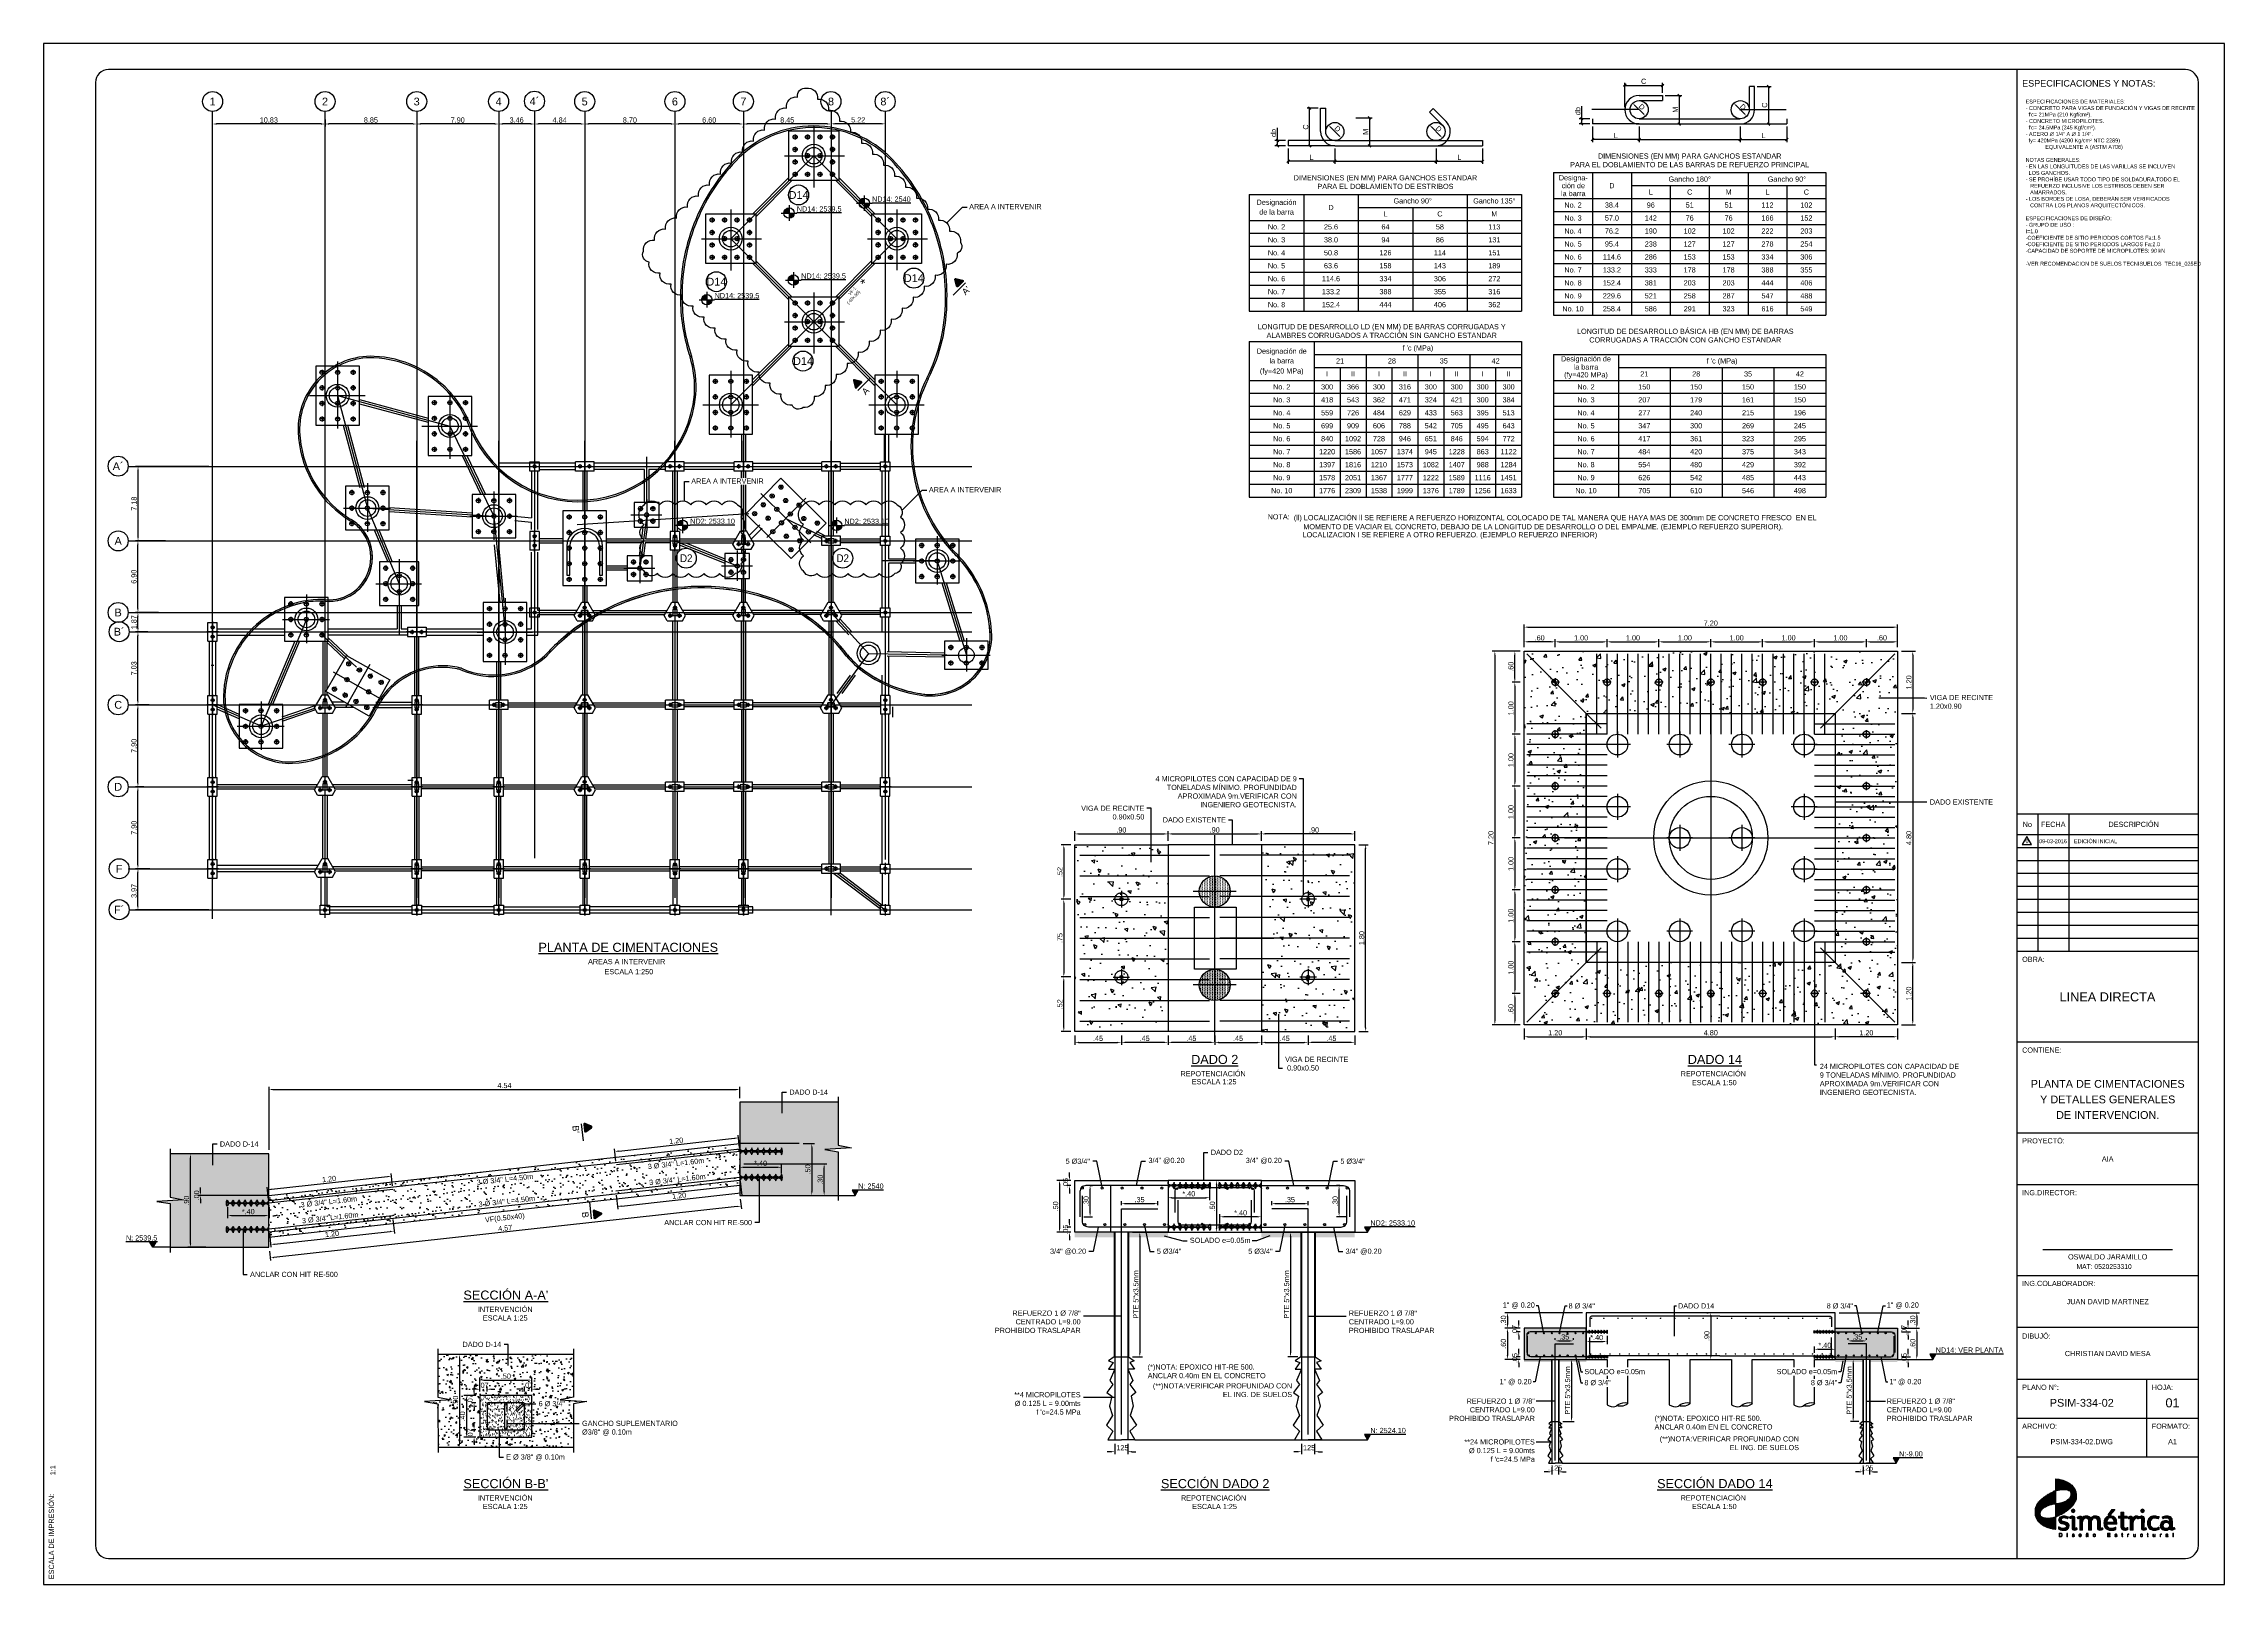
# Paper-space layout 'PSIM-334-02 HOJA 1' of a CAD drawing. Header units: millimetres. Extents: x 0 to 0.841, y 0 to 0.594.
# The model-space entities are those that its viewports show. They can reach past a viewport. Long polylines and large blocks are cut down to what shows.
import ezdxf
from ezdxf.enums import TextEntityAlignment as Align

# ---------------------------------------------------------------- set-up
doc = ezdxf.new("R2010")
doc.units = ezdxf.units.MM
doc.header["$LTSCALE"] = 0.0003
doc.header["$PDMODE"] = 2
doc.header["$PDSIZE"] = -3
for name, pattern in [('CENTER', [50.8, 31.75, -6.35, 6.35, -6.35]), ('CENTER2', [1.125, 0.75, -0.125, 0.125, -0.125]), ('DASHDOT', [1, 0.5, -0.25, 0, -0.25]), ('HIDDEN', [9.525, 6.35, -3.175]), ('HIDDENX2', [19.05, 12.7, -6.35])]:
    doc.linetypes.add(name, pattern=pattern)
for name, color, linetype in [('EE-2', 4, 'Continuous'), ('EE-5', 7, 'Continuous'), ('EE-CENTROS', 8, 'CENTER'), ('EE-COTAS', 1, 'Continuous'), ('EE-EJES', 8, 'DASHDOT'), ('EE-PILOTE', 3, 'Continuous'), ('EE-REFUERZO', 210, 'Continuous'), ('EE-TEXTO 1', 4, 'Continuous'), ('EE-TEXTO 2', 2, 'Continuous'), ('EE-VIGAS', 170, 'Continuous'), ('P1', 1, 'Continuous'), ('RE-DADO', 130, 'Continuous'), ('RE-PILOTE', 100, 'Continuous'), ('RE-PROYECCION', 252, 'HIDDEN'), ('RE-SOMBRAS', 254, 'Continuous'), ('SIM-ACHURADO', 8, 'Continuous'), ('SIM-CONCRETO', 4, 'Continuous'), ('SIM-COTAS', 1, 'Continuous'), ('SIM-HATCH', 8, 'Continuous'), ('SIM-OCULTAS', 8, 'HIDDEN'), ('SIM-OCULTOS', 8, 'HIDDENX2'), ('SIM-PILAS', 4, 'Continuous'), ('SIM-REFUERZO', 6, 'Continuous'), ('SIM-TRASFONDO', 254, 'Continuous'), ('SIM-VIEWPORTS', 8, 'Continuous')]:
    doc.layers.add(name, color=color, linetype=linetype)
doc.layers.get('SIM-VIEWPORTS').off()
doc.styles.add('ARIAL EE', font='arial.ttf')
doc.styles.add('ROTULO', font='SIMPLEX.shx')
doc.styles.get("Standard").update_dxf_attribs({"font": 'arial.ttf'})
doc.dimstyles.new('RE - STANDAR', dxfattribs={"dimtxt": 0.002, "dimasz": 0.0015, "dimexe": 0.001, "dimexo": 0.0015, "dimgap": 0.0005, "dimtad": 1, "dimzin": 4, "dimdsep": 46, "dimtxsty": 'ARIAL EE', "dimcen": 0, "dimclrd": 1, "dimclre": 1, "dimclrt": 2, "dimadec": 0, "dimazin": 0, "dimtfac": 1, "dimtix": 1, "dimtofl": 0, "dimtmove": 1, "dimatfit": 2, "dimfxl": 0.0015, "dimtolj": 1, "dimtzin": 4, "dimlwd": -1, "dimlwe": -1, "dimarcsym": 2})
doc.dimstyles.new('SIM 1-1', dxfattribs={"dimtxt": 0.002, "dimasz": 0.001, "dimexe": 0.001, "dimexo": 0.001, "dimgap": 0.0005, "dimtad": 1, "dimdec": 0, "dimzin": 0, "dimdsep": 46, "dimtxsty": 'Standard', "dimblk": 'OBLIQUE', "dimcen": 0.001, "dimclrt": 2, "dimadec": 0, "dimazin": 0, "dimtfac": 1, "dimtdec": 0, "dimtofl": 0, "dimtmove": 0, "dimatfit": 3, "dimfxl": 1, "dimtolj": 1, "dimtzin": 0, "dimarcsym": 0})
pattern_1 = [(45, (-30.308127, 7.193685), (-0.01122532015, 0.01122532015), [])]
pattern_2 = [(45, (-30.308127, 7.553685), (-0.01122532015, 0.01122532015), [])]

# ---------------------------------------------------------------- blocks, each defined once
blk = doc.blocks.new('Logo Simetrica Autocad mm')
h = blk.add_hatch(color=30)
h.dxf.hatch_style = 1
h.paths.add_polyline_path([(10.2, 22.2), (9.5, 22), (9, 21.7), (8.6, 21.5), (8.1, 21.3), (7.7, 21.1), (7.3, 20.9), (7, 20.7), (6.5, 20.4), (6.1, 20.1), (5.7, 19.9), (5.3, 19.7), (4.9, 19.4), (4.3, 19), (3.9, 18.6), (3.4, 18.2), (3, 17.8), (2.6, 17.5), (2.2, 17), (1.8, 16.6), (1.5, 16.2), (1.3, 15.9), (1.1, 15.6), (0.9, 15.2), (0.7, 14.8), (0.6, 14.6), (0.6, 14.4), (0.5, 14.2), (0.4, 14), (0.5, 13.7), (0.6, 13.3), (0.7, 12.9), (0.8, 12.5), (0.9, 12.3), (1, 12), (1.2, 11.8), (1.3, 11.5), (1.4, 11.4), (1.6, 11.1), (1.7, 10.9), (1.9, 10.7), (2.1, 10.5), (2.3, 10.4), (2.5, 10.2), (2.7, 10.1), (2.8, 10), (2.9, 9.9), (2.8, 10.1), (2.8, 10.5), (2.7, 10.8), (2.7, 11.1), (2.7, 11.3), (2.7, 11.6), (2.8, 11.9), (2.9, 12.1), (2.9, 12.4), (3, 12.5), (3.1, 12.7), (3.2, 12.9), (3.4, 13), (3.4, 13.2), (3.6, 13.3), (3.7, 13.4), (3.8, 13.5), (4, 13.7), (4.1, 13.9), (4.3, 14), (4.5, 14.1), (4.8, 14.3), (5.1, 14.5), (5.3, 14.6), (5.7, 14.8), (5.9, 14.9), (6.1, 15), (6.6, 15.2), (6.9, 15.4), (7.4, 15.5), (7.8, 15.6), (8.2, 15.7), (8.6, 15.8), (9, 15.9), (9.3, 16), (9.6, 16), (9.8, 16), (10, 16.1), (10.2, 16.1)])
h = blk.add_hatch(color=42)
h.dxf.hatch_style = 1
h.paths.add_polyline_path([(17.5, 25.3), (17.1, 25.6), (16.6, 26), (16, 26.3), (15.6, 26.6), (15.1, 26.8), (14.4, 27.1), (13.6, 27.4), (12.8, 27.6), (11.7, 27.8), (10.2, 28), (10.2, 22.2), (10.3, 22.2), (10.6, 22.3), (11.2, 22.4), (11.7, 22.5), (12.2, 22.6), (12.9, 22.7), (13.8, 22.7), (14.5, 22.7), (15.1, 22.7), (15.7, 22.6), (16.1, 22.5), (16.5, 22.3), (16.8, 22.2), (17.2, 22), (17.6, 21.8), (17.9, 21.5), (18.2, 21.2), (18.5, 20.9), (18.8, 20.6), (19, 20.3), (19.2, 19.8), (19.4, 19.4), (19.6, 18.9), (19.7, 18.3), (19.9, 17.7), (20, 18.2), (20.1, 18.8), (20.1, 19.6), (20.1, 20.3), (20.1, 20.8), (19.9, 21.5), (19.8, 21.9), (19.6, 22.5), (19.4, 23.1), (19, 23.7), (18.5, 24.3), (18, 24.9)])
h = blk.add_hatch(color=44)
h.dxf.hatch_style = 1
h.paths.add_polyline_path([(17.7, 14.4), (18, 14.7), (18.3, 15), (18.5, 15.2), (18.6, 15.4), (18.8, 15.6), (18.9, 15.8), (19.1, 16.1), (19.3, 16.4), (19.4, 16.7), (19.6, 16.9), (19.7, 17.2), (19.8, 17.5), (19.8, 17.6), (19.9, 17.7), (19.7, 18.3), (19.6, 18.9), (19.4, 19.4), (19.2, 19.8), (19, 20.3), (18.8, 20.6), (18.5, 20.9), (18.2, 21.2), (17.9, 21.5), (17.6, 21.8), (17.4, 21.9), (17.4, 21.8), (17.5, 21.6), (17.5, 21.4), (17.6, 21.2), (17.6, 20.9), (17.6, 20.6), (17.6, 20.3), (17.6, 20.1), (17.5, 19.9), (17.4, 19.6), (17.3, 19.4), (17.2, 19.1), (17, 18.8), (16.9, 18.7), (16.6, 18.4), (16.3, 18.2), (16.1, 18), (15.7, 17.7), (15.4, 17.5), (15, 17.3), (14.6, 17.1), (14.2, 16.9), (13.7, 16.8), (13.1, 16.6), (12.5, 16.5), (11.9, 16.3), (11.3, 16.2), (10.7, 16.1), (10.2, 16.1), (10.2, 9.7), (10.5, 9.8), (10.7, 9.9), (10.9, 10), (11.3, 10.2), (11.6, 10.3), (11.9, 10.5), (12.2, 10.6), (12.5, 10.8), (12.9, 11), (13.4, 11.3), (13.8, 11.5), (14.2, 11.7), (14.5, 11.9), (14.8, 12.1), (15.1, 12.3), (15.4, 12.5), (15.7, 12.8), (16, 12.9), (16.3, 13.2), (16.7, 13.5), (17, 13.7), (17.2, 13.9), (17.5, 14.2)])
h = blk.add_hatch(color=32)
h.dxf.hatch_style = 1
h.paths.add_polyline_path([(10.2, 9.7), (10, 9.6), (9.7, 9.6), (9.4, 9.5), (9, 9.4), (8.6, 9.3), (8.1, 9.2), (7.7, 9.2), (7.1, 9.1), (6.5, 9.1), (5.9, 9.1), (5.4, 9.1), (5.1, 9.2), (4.8, 9.2), (4.5, 9.3), (4.2, 9.4), (3.8, 9.5), (3.4, 9.7), (3.2, 9.8), (2.9, 9.9), (2.8, 10), (2.7, 10.1), (2.5, 10.2), (2.3, 10.4), (2.1, 10.5), (1.9, 10.7), (1.7, 10.9), (1.6, 11.1), (1.4, 11.4), (1.3, 11.5), (1.2, 11.8), (1, 12), (0.9, 12.3), (0.8, 12.5), (0.7, 12.9), (0.6, 13.3), (0.5, 13.7), (0.4, 14), (0.3, 13.6), (0.3, 13.2), (0.2, 12.8), (0.2, 12.5), (0.2, 12.2), (0.2, 11.9), (0.2, 11.6), (0.2, 11.2), (0.2, 10.9), (0.3, 10.4), (0.4, 10), (0.6, 9.7), (0.7, 9.3), (0.9, 8.9), (1, 8.6), (1.2, 8.3), (1.6, 7.8), (1.8, 7.5), (2, 7.3), (2.3, 7), (2.7, 6.6), (3, 6.3), (3.4, 6.1), (3.7, 5.9), (3.9, 5.7), (4.2, 5.6), (4.5, 5.4), (4.9, 5.2), (5.2, 5), (5.5, 4.9), (5.9, 4.7), (6.3, 4.6), (6.7, 4.5), (7.1, 4.4), (7.5, 4.3), (7.9, 4.2), (8.3, 4.1), (8.7, 4), (9.1, 3.9), (9.6, 3.9), (10, 3.8), (10.2, 3.8)])
at = {"true_color": 0x434142}
h = blk.add_hatch(color=250, dxfattribs=at)
h.dxf.hatch_style = 2
edge = h.paths.add_edge_path()
edge.add_spline(control_points=[(19.4, 9.3), (19.4, 9.3), (19.4, 9.3), (19.4, 8.9), (19.4, 8.9), (19.4, 8.9), (19.4, 8.9), (19.4, 8.9), (19.4, 4.7), (19.4, 4.7), (19.4, 4.5), (19.4, 4.4), (19.5, 4.3), (19.5, 4.3), (19.5, 4.3), (19.6, 4.3), (19.7, 4.3), (19.8, 4.3), (19.9, 4.3), (20, 4.4), (20, 4.4), (20.1, 4.5), (20.2, 4.5), (20.2, 4.5), (20.3, 4.4), (20.3, 4.4), (20.6, 3.9), (20.6, 3.9), (20.6, 3.9), (20.5, 3.7), (20.5, 3.7), (20.3, 3.6), (20.1, 3.4), (19.9, 3.3), (19.7, 3.2), (19.4, 3.2), (19.2, 3.2), (18.8, 3.2), (18.5, 3.3), (18.3, 3.5), (18.2, 3.8), (18.1, 4.1), (18.1, 4.6), (18.1, 4.6), (18.1, 4.6), (18.1, 4.6), (18.1, 4.6), (18.1, 8.7), (18.1, 8.7), (18.1, 8.8), (18.1, 8.9), (18, 9), (18, 9.1), (17.9, 9.1), (17.8, 9.1), (17.8, 9.1), (17.7, 9.1), (17.6, 9), (17.5, 9), (17.5, 8.9), (17.4, 8.9), (17.4, 8.9), (17.3, 8.9), (17.3, 8.9), (17.2, 8.9), (17.2, 8.9), (17.2, 8.9), (17.2, 8.9), (16.9, 9.4), (16.9, 9.4), (16.9, 9.5), (16.9, 9.6), (16.9, 9.6), (17.1, 9.8), (17.4, 9.9), (17.6, 10), (17.8, 10.1), (18.1, 10.2), (18.3, 10.2), (18.7, 10.2), (19, 10), (19.1, 9.8), (19.3, 9.6), (19.4, 9.3)], knot_values=[0, 0, 0, 0, 0.0001, 0.0002, 1, 1, 1, 2, 2, 2, 3, 3, 3, 4, 4, 4, 5, 5, 5, 6, 6, 6, 7, 7, 7, 8, 8, 8, 9, 9, 9, 10, 10, 10, 11, 11, 11, 12, 12, 12, 13, 13, 13, 14, 14, 14, 15, 15, 15, 16, 16, 16, 17, 17, 17, 18, 18, 18, 19, 19, 19, 20, 20, 20, 21, 21, 21, 22, 22, 22, 23, 23, 23, 24, 24, 24, 25, 25, 25, 26, 26, 26, 27, 27, 27, 27], degree=3, periodic=0)
edge = h.paths.add_edge_path()
edge.add_spline(control_points=[(19.4, 12.8), (19.4, 12.8), (19.4, 12.8), (19.4, 12.6), (19.4, 12.3), (19.3, 12.1), (19.2, 11.9), (19, 11.8), (18.8, 11.7), (18.6, 11.7), (18.3, 11.7), (18.1, 11.8), (17.9, 11.9), (17.8, 12.1), (17.7, 12.3), (17.7, 12.6), (17.7, 12.8), (17.8, 13), (17.9, 13.2), (18.1, 13.4), (18.3, 13.5), (18.6, 13.5), (18.8, 13.5), (19, 13.4), (19.2, 13.2), (19.3, 13), (19.4, 12.8)], knot_values=[0, 0, 0, 0, 0.0001, 0.0002, 1, 1, 1, 2, 2, 2, 3, 3, 3, 4, 4, 4, 5, 5, 5, 6, 6, 6, 7, 7, 7, 8, 8, 8, 8], degree=3, periodic=0)
h = blk.add_hatch(color=250, dxfattribs=at)
h.dxf.hatch_style = 2
edge = h.paths.add_edge_path()
edge.add_spline(control_points=[(33.4, 6.2), (33.4, 6.2), (33.4, 6.2), (33.4, 6.7), (33.4, 7.2), (33.5, 7.7), (33.6, 8.1), (33.8, 8.5), (34, 8.9), (34.3, 9.2), (34.6, 9.5), (34.9, 9.8), (35.3, 10), (35.7, 10.1), (36.1, 10.2), (36.6, 10.2), (37.6, 10.2), (38.3, 9.9), (38.9, 9.3), (39.4, 8.7), (39.6, 7.9), (39.6, 6.7), (39.6, 6.7), (39.6, 6.3), (39.6, 6.3), (39.6, 6.2), (39.6, 6.1), (39.5, 6.1), (39.5, 6.1), (34.9, 6.1), (34.9, 6.1), (34.9, 5.9), (34.9, 5.7), (35, 5.5), (35.1, 5.2), (35.3, 5), (35.4, 4.8), (35.6, 4.7), (35.8, 4.5), (36, 4.4), (36.3, 4.3), (36.6, 4.2), (36.9, 4.2), (37.4, 4.2), (37.7, 4.3), (38.1, 4.4), (38.4, 4.5), (38.7, 4.6), (38.9, 4.7), (39, 4.7), (39, 4.7), (39, 4.7), (39.1, 4.7), (39.1, 4.6), (39.1, 4.6), (39.1, 4.6), (39.1, 3.7), (39.1, 3.7), (39.1, 3.6), (39.1, 3.6), (39, 3.6), (38.8, 3.4), (38.5, 3.3), (38.2, 3.2), (37.8, 3.1), (37.4, 3.1), (36.8, 3.1), (36.2, 3.1), (35.7, 3.2), (35.3, 3.4), (34.9, 3.6), (34.5, 3.8), (34.3, 4.1), (34, 4.5), (33.8, 4.8), (33.6, 5.3), (33.5, 5.7), (33.4, 6.2)], knot_values=[0, 0, 0, 0, 0.0001, 0.0002, 1, 1, 1, 2, 2, 2, 3, 3, 3, 4, 4, 4, 5, 5, 5, 6, 6, 6, 7, 7, 7, 8, 8, 8, 9, 9, 9, 10, 10, 10, 11, 11, 11, 12, 12, 12, 13, 13, 13, 14, 14, 14, 15, 15, 15, 16, 16, 16, 17, 17, 17, 18, 18, 18, 19, 19, 19, 20, 20, 20, 21, 21, 21, 22, 22, 22, 23, 23, 23, 24, 24, 24, 25, 25, 25, 25], degree=3, periodic=0)
edge = h.paths.add_edge_path()
edge.add_spline(control_points=[(35, 7.8), (35, 7.8), (35, 7.8), (34.9, 7.2), (34.9, 7.2), (38.2, 7.2), (38.2, 7.2), (38.2, 7.8), (38, 8.3), (37.8, 8.6), (37.5, 9), (37.1, 9.2), (36.6, 9.2), (36.1, 9.2), (35.7, 9), (35.4, 8.6), (35.1, 8.3), (35, 7.8)], knot_values=[0, 0, 0, 0, 0.0001, 0.0002, 1, 1, 1, 2, 2, 2, 3, 3, 3, 4, 4, 4, 5, 5, 5, 5], degree=3, periodic=0)
edge = h.paths.add_edge_path()
edge.add_spline(control_points=[(36.5, 10.5), (36.5, 10.5), (36.5, 10.5), (36.5, 10.5), (36.5, 10.5), (35.5, 10.5), (35.5, 10.5), (35.5, 10.5), (35.4, 10.6), (35.4, 10.6), (35.4, 10.7), (35.4, 10.7), (35.4, 10.8), (35.4, 10.8), (37.3, 13.3), (37.3, 13.3), (37.4, 13.3), (37.4, 13.3), (37.4, 13.3), (37.4, 13.3), (38.5, 13.3), (38.5, 13.3), (38.6, 13.3), (38.6, 13.3), (38.7, 13.3), (38.7, 13.2), (38.7, 13.2), (38.6, 13.1), (38.6, 13.1), (36.6, 10.6), (36.6, 10.6), (36.6, 10.6), (36.6, 10.6), (36.6, 10.5), (36.5, 10.5), (36.5, 10.5)], knot_values=[0, 0, 0, 0, 0.0001, 0.0002, 1, 1, 1, 2, 2, 2, 3, 3, 3, 4, 4, 4, 5, 5, 5, 6, 6, 6, 7, 7, 7, 8, 8, 8, 9, 9, 9, 10, 10, 10, 11, 11, 11, 11], degree=3, periodic=0)
h = blk.add_hatch(color=250, dxfattribs=at)
h.dxf.hatch_style = 2
edge = h.paths.add_edge_path()
edge.add_spline(control_points=[(43, 9.1), (43, 9.1), (43, 9.1), (43, 9.1), (43, 9.1), (43, 5.3), (43, 5.3), (43, 4.9), (43, 4.6), (43.1, 4.5), (43.2, 4.4), (43.4, 4.3), (43.7, 4.3), (43.9, 4.3), (44.1, 4.3), (44.3, 4.4), (44.5, 4.5), (44.7, 4.5), (44.8, 4.6), (44.8, 4.6), (44.9, 4.6), (44.9, 4.6), (45, 4.6), (45, 4.5), (45, 4.5), (45, 4.5), (45, 3.7), (45, 3.7), (45, 3.7), (44.9, 3.5), (44.9, 3.5), (44.9, 3.5), (44.8, 3.5), (44.7, 3.4), (44.6, 3.4), (44.5, 3.4), (44.3, 3.3), (44.2, 3.3), (44.1, 3.2), (43.9, 3.2), (43.8, 3.2), (43.6, 3.2), (43.5, 3.2), (42.9, 3.2), (42.4, 3.3), (42.1, 3.6), (41.8, 3.9), (41.6, 4.4), (41.6, 5.1), (41.6, 5.1), (41.6, 9.1), (41.6, 9.1), (41.6, 9.1), (40.6, 9.1), (40.6, 9.1), (40.5, 9.1), (40.4, 9.1), (40.4, 9.2), (40.4, 9.2), (40.4, 10), (40.4, 10), (40.4, 10.1), (40.5, 10.1), (40.6, 10.1), (40.6, 10.1), (41.6, 10.1), (41.6, 10.1), (41.6, 10.1), (41.6, 11.9), (41.6, 11.9), (41.6, 11.9), (41.7, 12), (41.8, 12), (41.8, 12), (42.8, 12), (42.8, 12), (42.9, 12), (43, 11.9), (43, 11.9), (43, 11.9), (43, 10.1), (43, 10.1), (43, 10.1), (44.6, 10.1), (44.6, 10.1), (44.7, 10.1), (44.7, 10.1), (44.7, 10), (44.7, 10), (44.7, 9.2), (44.7, 9.2), (44.7, 9.1), (44.7, 9.1), (44.6, 9.1), (44.6, 9.1), (43, 9.1)], knot_values=[0, 0, 0, 0, 0.0001, 0.0002, 1, 1, 1, 2, 2, 2, 3, 3, 3, 4, 4, 4, 5, 5, 5, 6, 6, 6, 7, 7, 7, 8, 8, 8, 9, 9, 9, 10, 10, 10, 11, 11, 11, 12, 12, 12, 13, 13, 13, 14, 14, 14, 15, 15, 15, 16, 16, 16, 17, 17, 17, 18, 18, 18, 19, 19, 19, 20, 20, 20, 21, 21, 21, 22, 22, 22, 23, 23, 23, 24, 24, 24, 25, 25, 25, 26, 26, 26, 27, 27, 27, 28, 28, 28, 29, 29, 29, 30, 30, 30, 31, 31, 31, 31], degree=3, periodic=0)
h = blk.add_hatch(color=250, dxfattribs=at)
h.dxf.hatch_style = 2
edge = h.paths.add_edge_path()
edge.add_spline(control_points=[(52.9, 9.3), (52.9, 9.3), (52.9, 9.3), (52.9, 8.9), (52.9, 8.9), (52.9, 8.9), (52.9, 8.9), (52.9, 8.9), (52.8, 4.7), (52.8, 4.7), (52.8, 4.5), (52.9, 4.4), (52.9, 4.3), (52.9, 4.3), (53, 4.3), (53.1, 4.3), (53.2, 4.3), (53.2, 4.3), (53.3, 4.3), (53.4, 4.4), (53.5, 4.4), (53.5, 4.5), (53.6, 4.5), (53.7, 4.5), (53.7, 4.4), (53.7, 4.4), (54, 3.9), (54, 3.9), (54, 3.9), (54, 3.7), (54, 3.7), (53.8, 3.6), (53.6, 3.4), (53.3, 3.3), (53.1, 3.2), (52.9, 3.2), (52.7, 3.2), (52.2, 3.2), (51.9, 3.3), (51.8, 3.5), (51.6, 3.8), (51.5, 4.1), (51.5, 4.6), (51.5, 4.6), (51.5, 4.6), (51.5, 4.6), (51.5, 4.6), (51.5, 8.7), (51.5, 8.7), (51.5, 8.8), (51.5, 8.9), (51.5, 9), (51.4, 9.1), (51.4, 9.1), (51.3, 9.1), (51.2, 9.1), (51.1, 9.1), (51.1, 9), (51, 9), (50.9, 8.9), (50.8, 8.9), (50.8, 8.9), (50.8, 8.9), (50.7, 8.9), (50.7, 8.9), (50.7, 8.9), (50.6, 8.9), (50.6, 8.9), (50.4, 9.4), (50.4, 9.4), (50.3, 9.5), (50.3, 9.6), (50.4, 9.6), (50.6, 9.8), (50.8, 9.9), (51.1, 10), (51.3, 10.1), (51.5, 10.2), (51.7, 10.2), (52.1, 10.2), (52.4, 10), (52.6, 9.8), (52.8, 9.6), (52.9, 9.3)], knot_values=[0, 0, 0, 0, 0.0001, 0.0002, 1, 1, 1, 2, 2, 2, 3, 3, 3, 4, 4, 4, 5, 5, 5, 6, 6, 6, 7, 7, 7, 8, 8, 8, 9, 9, 9, 10, 10, 10, 11, 11, 11, 12, 12, 12, 13, 13, 13, 14, 14, 14, 15, 15, 15, 16, 16, 16, 17, 17, 17, 18, 18, 18, 19, 19, 19, 20, 20, 20, 21, 21, 21, 22, 22, 22, 23, 23, 23, 24, 24, 24, 25, 25, 25, 26, 26, 26, 27, 27, 27, 27], degree=3, periodic=0)
edge = h.paths.add_edge_path()
edge.add_spline(control_points=[(52.9, 12.8), (52.9, 12.8), (52.9, 12.8), (52.9, 12.6), (52.9, 12.3), (52.8, 12.1), (52.6, 11.9), (52.5, 11.8), (52.3, 11.7), (52, 11.7), (51.8, 11.7), (51.5, 11.8), (51.4, 11.9), (51.2, 12.1), (51.1, 12.3), (51.1, 12.6), (51.1, 12.8), (51.2, 13), (51.4, 13.2), (51.6, 13.4), (51.8, 13.5), (52, 13.5), (52.3, 13.5), (52.5, 13.4), (52.6, 13.2), (52.8, 13), (52.9, 12.8)], knot_values=[0, 0, 0, 0, 0.0001, 0.0002, 1, 1, 1, 2, 2, 2, 3, 3, 3, 4, 4, 4, 5, 5, 5, 6, 6, 6, 7, 7, 7, 8, 8, 8, 8], degree=3, periodic=0)
h = blk.add_hatch(color=250, dxfattribs=at)
h.dxf.hatch_style = 2
edge = h.paths.add_edge_path()
edge.add_spline(control_points=[(14.6, 9.2), (14.6, 9.2), (14.6, 9.2), (14.2, 9.2), (13.8, 9.2), (13.4, 9.1), (13.2, 8.9), (13, 8.8), (12.9, 8.6), (12.9, 8.3), (12.9, 8.1), (13.1, 7.9), (13.3, 7.7), (13.6, 7.6), (14, 7.5), (14.4, 7.4), (14.8, 7.3), (15.1, 7.2), (15.3, 7.1), (15.6, 7), (15.8, 6.8), (16, 6.7), (16.2, 6.5), (16.4, 6.3), (16.5, 6.1), (16.6, 5.9), (16.6, 5.6), (16.6, 5.3), (16.6, 4.9), (16.5, 4.6), (16.4, 4.3), (16.2, 4), (16, 3.8), (15.8, 3.6), (15.6, 3.4), (15.3, 3.3), (15, 3.2), (14.7, 3.1), (14.4, 3.1), (14, 3.1), (13.4, 3.1), (12.9, 3.2), (12.5, 3.3), (12.1, 3.5), (11.8, 3.6), (11.6, 3.7), (11.6, 3.7), (11.6, 3.7), (11.6, 3.7), (11.6, 3.8), (11.6, 3.8), (11.6, 3.8), (11.6, 3.8), (11.6, 4.8), (11.6, 4.8), (11.6, 4.8), (11.6, 4.9), (11.6, 4.9), (11.7, 4.9), (11.7, 4.9), (11.8, 4.9), (12, 4.7), (12.3, 4.6), (12.7, 4.4), (13, 4.3), (13.5, 4.2), (13.9, 4.2), (14.1, 4.2), (14.3, 4.2), (14.4, 4.3), (14.6, 4.3), (14.7, 4.4), (14.9, 4.4), (15, 4.5), (15.1, 4.6), (15.2, 4.7), (15.2, 4.8), (15.3, 5), (15.3, 5.2), (15.3, 5.5), (15.2, 5.7), (14.9, 5.8), (14.7, 5.9), (14.3, 6.1), (13.9, 6.2), (13.6, 6.3), (13.3, 6.3), (13, 6.4), (12.8, 6.5), (12.5, 6.6), (12.3, 6.8), (12.1, 6.9), (11.9, 7.1), (11.8, 7.4), (11.7, 7.6), (11.6, 7.8), (11.6, 8.2), (11.6, 8.5), (11.7, 8.8), (11.8, 9.1), (12, 9.3), (12.1, 9.5), (12.4, 9.7), (12.6, 9.9), (12.9, 10), (13.2, 10.1), (13.5, 10.2), (13.8, 10.2), (14.2, 10.2), (14.5, 10.2), (14.8, 10.2), (15.2, 10.1), (15.6, 10), (15.9, 9.9), (16.3, 9.7), (16.4, 9.6), (16.4, 9.6), (16.4, 9.5), (16.4, 9.5), (16.1, 8.8), (16.1, 8.8), (16, 8.8), (16, 8.7), (16, 8.7), (15.9, 8.7), (15.9, 8.7), (15.8, 8.8), (15.8, 8.8), (15.8, 8.8), (15.8, 8.8), (15.8, 8.8), (15.8, 8.8), (15.8, 8.8), (15.7, 8.8), (15.5, 8.9), (15.2, 9), (14.9, 9.1), (14.6, 9.2)], knot_values=[0, 0, 0, 0, 0.0001, 0.0002, 1, 1, 1, 2, 2, 2, 3, 3, 3, 4, 4, 4, 5, 5, 5, 6, 6, 6, 7, 7, 7, 8, 8, 8, 9, 9, 9, 10, 10, 10, 11, 11, 11, 12, 12, 12, 13, 13, 13, 14, 14, 14, 15, 15, 15, 16, 16, 16, 17, 17, 17, 18, 18, 18, 19, 19, 19, 20, 20, 20, 21, 21, 21, 22, 22, 22, 23, 23, 23, 24, 24, 24, 25, 25, 25, 26, 26, 26, 27, 27, 27, 28, 28, 28, 29, 29, 29, 30, 30, 30, 31, 31, 31, 32, 32, 32, 33, 33, 33, 34, 34, 34, 35, 35, 35, 36, 36, 36, 37, 37, 37, 38, 38, 38, 39, 39, 39, 40, 40, 40, 41, 41, 41, 42, 42, 42, 43, 43, 43, 44, 44, 44, 45, 45, 45, 45], degree=3, periodic=0)
at = {"true_color": 0xd58500}
h = blk.add_hatch(color=42, dxfattribs=at)
h.dxf.hatch_style = 2
edge = h.paths.add_edge_path()
edge.add_spline(control_points=[(12.8, 1.9), (12.8, 1.9), (12.8, 1.9), (12.9, 1.8), (13, 1.8), (13, 1.7), (13.1, 1.7), (13.2, 1.6), (13.2, 1.5), (13.3, 1.4), (13.3, 1.3), (13.3, 1.2), (13.3, 1), (13.3, 1), (13.3, 0.8), (13.3, 0.7), (13.3, 0.6), (13.2, 0.5), (13.2, 0.4), (13.1, 0.4), (13, 0.3), (12.9, 0.2), (12.8, 0.2), (12.7, 0.1), (12.6, 0.1), (12.6, 0.1), (11.8, 0.1), (11.8, 0.1), (11.8, 0.1), (11.8, 1.9), (11.8, 1.9), (11.8, 1.9), (12.6, 1.9), (12.6, 1.9), (12.7, 1.9), (12.8, 1.9)], knot_values=[0, 0, 0, 0, 0.0001, 0.0002, 1, 1, 1, 2, 2, 2, 3, 3, 3, 4, 4, 4, 5, 5, 5, 6, 6, 6, 7, 7, 7, 8, 8, 8, 9, 9, 9, 10, 10, 10, 11, 11, 11, 11], degree=3, periodic=0)
edge = h.paths.add_edge_path()
edge.add_spline(control_points=[(12.7, 1.7), (12.7, 1.7), (12.7, 1.7), (12.5, 1.7), (12.5, 1.7), (12.1, 1.7), (12.1, 1.7), (12.1, 1.7), (12.1, 0.3), (12.1, 0.3), (12.1, 0.3), (12.5, 0.3), (12.5, 0.3), (12.7, 0.3), (12.8, 0.4), (12.9, 0.5), (13, 0.6), (13.1, 0.8), (13.1, 1), (13.1, 1.3), (13, 1.4), (12.9, 1.5), (12.8, 1.7), (12.7, 1.7)], knot_values=[0, 0, 0, 0, 0.0001, 0.0002, 1, 1, 1, 2, 2, 2, 3, 3, 3, 4, 4, 4, 5, 5, 5, 6, 6, 6, 7, 7, 7, 7], degree=3, periodic=0)
h = blk.add_hatch(color=42, dxfattribs=at)
h.dxf.hatch_style = 2
h.paths.add_polyline_path([(15.6, 1.7), (15.6, 1.9), (15.8, 1.9), (15.8, 1.7)])
h.paths.add_polyline_path([(15.8, 0.1), (15.6, 0.1), (15.6, 1.4), (15.8, 1.4)])
h = blk.add_hatch(color=42, dxfattribs=at)
h.dxf.hatch_style = 2
edge = h.paths.add_edge_path()
edge.add_spline(control_points=[(18.2, 1), (18.2, 1), (18.2, 1), (18.2, 1.1), (18.2, 1.1), (18.2, 1.2), (18.2, 1.2), (18.2, 1.3), (18.3, 1.3), (18.3, 1.4), (18.4, 1.4), (18.4, 1.4), (18.5, 1.4), (18.5, 1.5), (18.6, 1.5), (18.7, 1.5), (18.8, 1.5), (18.9, 1.4), (18.9, 1.4), (19, 1.4), (19, 1.3), (19.1, 1.3), (19.1, 1.2), (19.1, 1.2), (19.1, 1.2), (19.1, 1.1), (19.1, 1.1), (19.1, 1.1), (19.1, 1.1), (18.9, 1.1), (18.9, 1.1), (18.9, 1.1), (18.9, 1.1), (18.9, 1.1), (18.9, 1.2), (18.9, 1.2), (18.9, 1.2), (18.9, 1.2), (18.8, 1.2), (18.8, 1.3), (18.8, 1.3), (18.7, 1.3), (18.6, 1.3), (18.6, 1.3), (18.6, 1.3), (18.6, 1.3), (18.5, 1.3), (18.5, 1.3), (18.5, 1.2), (18.4, 1.2), (18.4, 1.2), (18.4, 1.2), (18.4, 1.2), (18.4, 1.1), (18.4, 1.1), (18.4, 1.1), (18.4, 1), (18.4, 1), (18.4, 1), (18.4, 1), (18.4, 1), (18.4, 1), (18.5, 1), (18.5, 1), (18.5, 0.9), (18.6, 0.9), (18.6, 0.9), (18.6, 0.9), (18.8, 0.9), (18.8, 0.9), (19, 0.8), (19.1, 0.8), (19.1, 0.7), (19.2, 0.7), (19.2, 0.6), (19.2, 0.5), (19.2, 0.5), (19.2, 0.4), (19.1, 0.3), (19.1, 0.3), (19.1, 0.3), (19, 0.2), (19, 0.2), (18.9, 0.2), (18.9, 0.1), (18.8, 0.1), (18.7, 0.1), (18.7, 0.1), (18.6, 0.1), (18.5, 0.1), (18.5, 0.1), (18.4, 0.1), (18.3, 0.2), (18.3, 0.2), (18.3, 0.2), (18.2, 0.2), (18.2, 0.3), (18.2, 0.3), (18.2, 0.3), (18.2, 0.4), (18.1, 0.4), (18.1, 0.4), (18.1, 0.5), (18.1, 0.5), (18.1, 0.5), (18.1, 0.6), (18.1, 0.6), (18.3, 0.6), (18.3, 0.6), (18.3, 0.5), (18.3, 0.5), (18.3, 0.5), (18.4, 0.4), (18.4, 0.4), (18.4, 0.4), (18.4, 0.4), (18.4, 0.3), (18.5, 0.3), (18.5, 0.3), (18.6, 0.3), (18.7, 0.3), (18.7, 0.3), (18.8, 0.3), (18.8, 0.3), (18.8, 0.3), (18.9, 0.3), (18.9, 0.3), (18.9, 0.4), (18.9, 0.4), (18.9, 0.4), (19, 0.4), (19, 0.5), (19, 0.5), (19, 0.5), (18.9, 0.6), (18.9, 0.6), (18.9, 0.6), (18.8, 0.7), (18.7, 0.7), (18.7, 0.7), (18.5, 0.7), (18.5, 0.7), (18.4, 0.8), (18.3, 0.8), (18.2, 0.8), (18.2, 0.9), (18.2, 1)], knot_values=[0, 0, 0, 0, 0.0001, 0.0002, 1, 1, 1, 2, 2, 2, 3, 3, 3, 4, 4, 4, 5, 5, 5, 6, 6, 6, 7, 7, 7, 8, 8, 8, 9, 9, 9, 10, 10, 10, 11, 11, 11, 12, 12, 12, 13, 13, 13, 14, 14, 14, 15, 15, 15, 16, 16, 16, 17, 17, 17, 18, 18, 18, 19, 19, 19, 20, 20, 20, 21, 21, 21, 22, 22, 22, 23, 23, 23, 24, 24, 24, 25, 25, 25, 26, 26, 26, 27, 27, 27, 28, 28, 28, 29, 29, 29, 30, 30, 30, 31, 31, 31, 32, 32, 32, 33, 33, 33, 34, 34, 34, 35, 35, 35, 36, 36, 36, 37, 37, 37, 38, 38, 38, 39, 39, 39, 40, 40, 40, 41, 41, 41, 42, 42, 42, 43, 43, 43, 44, 44, 44, 45, 45, 45, 46, 46, 46, 47, 47, 47, 48, 48, 48, 48], degree=3, periodic=0)
at = {"true_color": 0x434142}
h = blk.add_hatch(color=250, dxfattribs=at)
h.dxf.hatch_style = 2
edge = h.paths.add_edge_path()
edge.add_spline(control_points=[(30.8, 10), (30.8, 10), (30.8, 10), (31.1, 9.6), (31.5, 9.1), (31.7, 8.5), (31.7, 7.8), (31.7, 7.8), (31.7, 4.6), (31.7, 4.6), (31.7, 4.5), (31.7, 4.4), (31.8, 4.3), (31.8, 4.3), (31.9, 4.3), (31.9, 4.3), (32, 4.3), (32.1, 4.3), (32.2, 4.3), (32.3, 4.4), (32.4, 4.4), (32.4, 4.5), (32.5, 4.5), (32.6, 4.5), (32.6, 4.4), (32.6, 4.4), (33, 3.9), (33, 3.9), (33, 3.9), (32.9, 3.7), (32.9, 3.7), (32.7, 3.6), (32.5, 3.4), (32.2, 3.3), (32, 3.2), (31.7, 3.2), (31.5, 3.2), (31.1, 3.2), (30.7, 3.3), (30.6, 3.5), (30.4, 3.8), (30.3, 4.1), (30.3, 4.5), (30.3, 4.5), (30.3, 7.5), (30.3, 7.5), (30.3, 8), (30.2, 8.4), (30, 8.6), (29.9, 8.9), (29.6, 9.1), (29.1, 9.1), (28.8, 9.1), (28.5, 9), (28.3, 8.9), (28.1, 8.7), (27.9, 8.5), (27.8, 8.3), (27.7, 8.1), (27.6, 7.8), (27.5, 7.5), (27.5, 7.2), (27.4, 6.9), (27.4, 6.6), (27.4, 6.6), (27.4, 3.4), (27.4, 3.4), (27.4, 3.3), (27.4, 3.3), (27.3, 3.3), (27.3, 3.3), (26.2, 3.3), (26.2, 3.3), (26.1, 3.3), (26, 3.3), (26, 3.4), (26, 3.4), (26, 7.3), (26, 7.3), (26, 7.6), (26, 7.8), (26, 8), (25.9, 8.2), (25.9, 8.4), (25.8, 8.6), (25.7, 8.7), (25.6, 8.9), (25.4, 8.9), (25.3, 9), (25.1, 9.1), (24.8, 9.1), (24.5, 9.1), (24.2, 9), (24, 8.9), (23.8, 8.7), (23.6, 8.5), (23.5, 8.3), (23.4, 8.1), (23.3, 7.8), (23.2, 7.5), (23.2, 7.2), (23.1, 6.9), (23.1, 6.6), (23.1, 6.6), (23.1, 3.4), (23.1, 3.4), (23.1, 3.3), (23.1, 3.3), (23, 3.3), (23, 3.3), (21.9, 3.3), (21.9, 3.3), (21.8, 3.3), (21.8, 3.3), (21.8, 3.4), (21.8, 3.4), (21.8, 8.6), (21.8, 8.6), (21.8, 8.8), (21.7, 8.9), (21.7, 8.9), (21.6, 9), (21.6, 9), (21.5, 9), (21.4, 9), (21.3, 9), (21.2, 9), (21.2, 8.9), (21.1, 8.9), (21, 8.8), (21, 8.8), (20.9, 8.8), (20.9, 8.8), (20.9, 8.8), (20.8, 8.8), (20.8, 8.9), (20.8, 8.9), (20.5, 9.4), (20.5, 9.4), (20.5, 9.4), (20.5, 9.5), (20.6, 9.5), (20.8, 9.7), (21, 9.8), (21.2, 9.9), (21.5, 10), (21.7, 10.1), (21.9, 10.1), (22.3, 10.1), (22.5, 10), (22.7, 9.9), (22.8, 9.7), (22.9, 9.5), (23, 9.3), (23.2, 9.6), (23.4, 9.8), (23.8, 10), (24.1, 10.1), (24.5, 10.2), (24.9, 10.2), (25.5, 10.2), (26, 10.1), (26.3, 9.9), (26.7, 9.7), (26.9, 9.4), (27.1, 9.1), (27.3, 9.4), (27.6, 9.7), (28, 9.9), (28.3, 10.1), (28.7, 10.2), (29.2, 10.2), (30.1, 10.2), (30.8, 10)], knot_values=[0, 0, 0, 0, 0.0001, 0.0002, 1, 1, 1, 2, 2, 2, 3, 3, 3, 4, 4, 4, 5, 5, 5, 6, 6, 6, 7, 7, 7, 8, 8, 8, 9, 9, 9, 10, 10, 10, 11, 11, 11, 12, 12, 12, 13, 13, 13, 14, 14, 14, 15, 15, 15, 16, 16, 16, 17, 17, 17, 18, 18, 18, 19, 19, 19, 20, 20, 20, 21, 21, 21, 22, 22, 22, 23, 23, 23, 24, 24, 24, 25, 25, 25, 26, 26, 26, 27, 27, 27, 28, 28, 28, 29, 29, 29, 30, 30, 30, 31, 31, 31, 32, 32, 32, 33, 33, 33, 34, 34, 34, 35, 35, 35, 36, 36, 36, 37, 37, 37, 38, 38, 38, 39, 39, 39, 40, 40, 40, 41, 41, 41, 42, 42, 42, 43, 43, 43, 44, 44, 44, 45, 45, 45, 46, 46, 46, 47, 47, 47, 48, 48, 48, 49, 49, 49, 50, 50, 50, 51, 51, 51, 52, 52, 52, 53, 53, 53, 54, 54, 54, 55, 55, 55, 56, 56, 56, 57, 57, 57, 57], degree=3, periodic=0)
at = {"true_color": 0xd58500}
h = blk.add_hatch(color=42, dxfattribs=at)
h.dxf.hatch_style = 2
edge = h.paths.add_edge_path()
edge.add_spline(control_points=[(22.5, 1.1), (22.5, 1.1), (22.5, 1.1), (22.5, 1), (22.6, 0.9), (22.6, 0.8), (22.6, 0.7), (22.6, 0.7), (21.6, 0.7), (21.6, 0.7), (21.6, 0.6), (21.7, 0.5), (21.7, 0.4), (21.8, 0.3), (21.9, 0.3), (22, 0.3), (22.1, 0.3), (22.1, 0.3), (22.2, 0.3), (22.2, 0.3), (22.2, 0.4), (22.3, 0.4), (22.3, 0.4), (22.3, 0.4), (22.3, 0.5), (22.3, 0.5), (22.3, 0.5), (22.3, 0.5), (22.3, 0.5), (22.6, 0.5), (22.6, 0.5), (22.6, 0.5), (22.6, 0.5), (22.5, 0.5), (22.5, 0.4), (22.5, 0.4), (22.5, 0.4), (22.5, 0.4), (22.5, 0.3), (22.4, 0.3), (22.4, 0.2), (22.4, 0.2), (22.3, 0.2), (22.3, 0.2), (22.3, 0.2), (22.3, 0.2), (22.3, 0.1), (22.2, 0.1), (22.2, 0.1), (22.2, 0.1), (22.2, 0.1), (22.1, 0.1), (22.1, 0.1), (22, 0.1), (22, 0.1), (21.9, 0.1), (21.8, 0.1), (21.7, 0.1), (21.7, 0.2), (21.6, 0.2), (21.6, 0.3), (21.5, 0.3), (21.5, 0.4), (21.4, 0.5), (21.4, 0.6), (21.4, 0.7), (21.4, 0.7), (21.4, 0.8), (21.4, 0.9), (21.4, 1), (21.5, 1.1), (21.5, 1.2), (21.6, 1.3), (21.6, 1.3), (21.7, 1.4), (21.7, 1.4), (21.8, 1.4), (21.9, 1.5), (22, 1.5), (22.1, 1.5), (22.2, 1.4), (22.3, 1.4), (22.3, 1.4), (22.4, 1.3), (22.4, 1.3), (22.5, 1.2), (22.5, 1.1)], knot_values=[0, 0, 0, 0, 0.0001, 0.0002, 1, 1, 1, 2, 2, 2, 3, 3, 3, 4, 4, 4, 5, 5, 5, 6, 6, 6, 7, 7, 7, 8, 8, 8, 9, 9, 9, 10, 10, 10, 11, 11, 11, 12, 12, 12, 13, 13, 13, 14, 14, 14, 15, 15, 15, 16, 16, 16, 17, 17, 17, 18, 18, 18, 19, 19, 19, 20, 20, 20, 21, 21, 21, 22, 22, 22, 23, 23, 23, 24, 24, 24, 25, 25, 25, 26, 26, 26, 27, 27, 27, 28, 28, 28, 28], degree=3, periodic=0)
edge = h.paths.add_edge_path()
edge.add_spline(control_points=[(22.4, 0.9), (22.4, 0.9), (22.4, 0.9), (22.4, 0.9), (22.4, 0.9), (22.3, 1), (22.3, 1), (22.3, 1.1), (22.3, 1.1), (22.3, 1.2), (22.2, 1.2), (22.2, 1.2), (22.2, 1.2), (22.1, 1.3), (22.1, 1.3), (22, 1.3), (21.9, 1.3), (21.9, 1.3), (21.9, 1.2), (21.8, 1.2), (21.8, 1.2), (21.7, 1.2), (21.7, 1.1), (21.7, 1.1), (21.7, 1), (21.6, 1), (21.6, 0.9), (21.6, 0.9), (21.6, 0.9), (22.4, 0.9)], knot_values=[0, 0, 0, 0, 0.0001, 0.0002, 1, 1, 1, 2, 2, 2, 3, 3, 3, 4, 4, 4, 5, 5, 5, 6, 6, 6, 7, 7, 7, 8, 8, 8, 9, 9, 9, 9], degree=3, periodic=0)
h = blk.add_hatch(color=42, dxfattribs=at)
h.dxf.hatch_style = 2
edge = h.paths.add_edge_path()
edge.add_spline(control_points=[(25.1, 1.2), (25.1, 1.2), (25.1, 1.2), (25.1, 1.2), (25.1, 1.3), (25.1, 1.3), (25.1, 1.3), (25.2, 1.3), (25.2, 1.4), (25.2, 1.4), (25.2, 1.4), (25.3, 1.4), (25.3, 1.4), (25.4, 1.5), (25.4, 1.5), (25.5, 1.5), (25.5, 1.5), (25.6, 1.5), (25.6, 1.4), (25.7, 1.4), (25.7, 1.4), (25.8, 1.4), (25.8, 1.3), (25.9, 1.3), (25.9, 1.2), (25.9, 1.2), (25.9, 1.1), (25.9, 1), (25.9, 1), (25.9, 0.1), (25.9, 0.1), (25.9, 0.1), (25.7, 0.1), (25.7, 0.1), (25.7, 0.1), (25.7, 0.9), (25.7, 0.9), (25.7, 1), (25.7, 1.1), (25.6, 1.2), (25.6, 1.2), (25.5, 1.3), (25.4, 1.3), (25.4, 1.3), (25.4, 1.3), (25.3, 1.3), (25.3, 1.2), (25.2, 1.2), (25.2, 1.2), (25.2, 1.2), (25.2, 1.1), (25.1, 1.1), (25.1, 1), (25.1, 0.9), (25.1, 0.8), (25.1, 0.8), (25.1, 0.1), (25.1, 0.1), (25.1, 0.1), (24.9, 0.1), (24.9, 0.1), (24.9, 0.1), (24.9, 1.4), (24.9, 1.4), (24.9, 1.4), (25.1, 1.4), (25.1, 1.4), (25.1, 1.4), (25.1, 1.2), (25.1, 1.2), (25.1, 1.2), (25.1, 1.2)], knot_values=[0, 0, 0, 0, 0.0001, 0.0002, 1, 1, 1, 2, 2, 2, 3, 3, 3, 4, 4, 4, 5, 5, 5, 6, 6, 6, 7, 7, 7, 8, 8, 8, 9, 9, 9, 10, 10, 10, 11, 11, 11, 12, 12, 12, 13, 13, 13, 14, 14, 14, 15, 15, 15, 16, 16, 16, 17, 17, 17, 18, 18, 18, 19, 19, 19, 20, 20, 20, 21, 21, 21, 22, 22, 22, 23, 23, 23, 23], degree=3, periodic=0)
edge = h.paths.add_edge_path()
edge.add_spline(control_points=[(25.3, 1.9), (25.3, 1.9), (25.3, 1.9), (25.3, 1.9), (25.3, 1.9), (25.4, 1.9), (25.4, 1.9), (25.4, 1.9), (25.4, 1.8), (25.4, 1.8), (25.5, 1.8), (25.5, 1.8), (25.5, 1.8), (25.5, 1.8), (25.5, 1.8), (25.5, 1.8), (25.6, 1.8), (25.6, 1.8), (25.6, 1.8), (25.6, 1.8), (25.6, 1.8), (25.6, 1.8), (25.7, 1.9), (25.7, 1.9), (25.7, 1.9), (25.7, 1.9), (25.7, 1.9), (25.7, 1.9), (25.7, 1.9), (25.8, 1.9), (25.8, 1.9), (25.8, 1.8), (25.8, 1.8), (25.7, 1.7), (25.7, 1.7), (25.6, 1.7), (25.5, 1.7), (25.5, 1.7), (25.5, 1.7), (25.5, 1.7), (25.5, 1.7), (25.4, 1.7), (25.4, 1.7), (25.4, 1.7), (25.3, 1.7), (25.3, 1.7), (25.3, 1.7), (25.3, 1.7), (25.2, 1.7), (25.2, 1.7), (25.2, 1.7), (25.2, 1.7), (25.2, 1.7), (25.1, 1.7), (25.1, 1.7), (25.1, 1.7), (25.1, 1.7), (25.1, 1.6), (25.1, 1.6), (25, 1.6), (25, 1.6), (25, 1.7), (25, 1.7), (25, 1.7), (25, 1.8), (25, 1.8), (25, 1.8), (25, 1.8), (25.1, 1.9), (25.1, 1.9), (25.1, 1.9), (25.2, 1.9), (25.2, 1.9), (25.2, 1.9), (25.3, 1.9)], knot_values=[0, 0, 0, 0, 0.0001, 0.0002, 1, 1, 1, 2, 2, 2, 3, 3, 3, 4, 4, 4, 5, 5, 5, 6, 6, 6, 7, 7, 7, 8, 8, 8, 9, 9, 9, 10, 10, 10, 11, 11, 11, 12, 12, 12, 13, 13, 13, 14, 14, 14, 15, 15, 15, 16, 16, 16, 17, 17, 17, 18, 18, 18, 19, 19, 19, 20, 20, 20, 21, 21, 21, 22, 22, 22, 23, 23, 23, 24, 24, 24, 24], degree=3, periodic=0)
h = blk.add_hatch(color=42, dxfattribs=at)
h.dxf.hatch_style = 2
edge = h.paths.add_edge_path()
edge.add_spline(control_points=[(29.3, 1.1), (29.3, 1.1), (29.3, 1.1), (29.4, 1), (29.4, 1), (29.4, 0.9), (29.4, 0.8), (29.4, 0.7), (29.4, 0.6), (29.4, 0.5), (29.3, 0.5), (29.3, 0.4), (29.3, 0.3), (29.2, 0.3), (29.1, 0.2), (29.1, 0.2), (29, 0.1), (28.9, 0.1), (28.8, 0.1), (28.7, 0.1), (28.6, 0.1), (28.5, 0.2), (28.5, 0.2), (28.4, 0.3), (28.4, 0.3), (28.3, 0.4), (28.3, 0.5), (28.2, 0.5), (28.2, 0.6), (28.2, 0.7), (28.2, 0.8), (28.2, 0.9), (28.2, 1), (28.2, 1), (28.3, 1.1), (28.3, 1.2), (28.4, 1.3), (28.4, 1.3), (28.5, 1.4), (28.5, 1.4), (28.6, 1.4), (28.7, 1.5), (28.8, 1.5), (28.9, 1.5), (29, 1.4), (29.1, 1.4), (29.1, 1.4), (29.2, 1.3), (29.3, 1.3), (29.3, 1.2), (29.3, 1.1)], knot_values=[0, 0, 0, 0, 0.0001, 0.0002, 1, 1, 1, 2, 2, 2, 3, 3, 3, 4, 4, 4, 5, 5, 5, 6, 6, 6, 7, 7, 7, 8, 8, 8, 9, 9, 9, 10, 10, 10, 11, 11, 11, 12, 12, 12, 13, 13, 13, 14, 14, 14, 15, 15, 15, 16, 16, 16, 16], degree=3, periodic=0)
edge = h.paths.add_edge_path()
edge.add_spline(control_points=[(29.2, 0.6), (29.2, 0.6), (29.2, 0.6), (29.2, 0.6), (29.2, 0.7), (29.2, 0.7), (29.2, 0.8), (29.2, 0.8), (29.2, 0.9), (29.2, 0.9), (29.2, 1), (29.1, 1), (29.1, 1.1), (29.1, 1.1), (29, 1.2), (29, 1.2), (28.9, 1.3), (28.9, 1.3), (28.8, 1.3), (28.7, 1.3), (28.7, 1.3), (28.6, 1.2), (28.6, 1.2), (28.5, 1.1), (28.5, 1.1), (28.5, 1), (28.5, 1), (28.4, 0.9), (28.4, 0.9), (28.4, 0.8), (28.4, 0.8), (28.4, 0.7), (28.4, 0.7), (28.4, 0.6), (28.5, 0.6), (28.5, 0.5), (28.5, 0.5), (28.5, 0.4), (28.6, 0.4), (28.6, 0.3), (28.7, 0.3), (28.7, 0.3), (28.8, 0.3), (28.9, 0.3), (28.9, 0.3), (29, 0.3), (29, 0.4), (29.1, 0.4), (29.1, 0.5), (29.1, 0.5), (29.2, 0.6)], knot_values=[0, 0, 0, 0, 0.0001, 0.0002, 1, 1, 1, 2, 2, 2, 3, 3, 3, 4, 4, 4, 5, 5, 5, 6, 6, 6, 7, 7, 7, 8, 8, 8, 9, 9, 9, 10, 10, 10, 11, 11, 11, 12, 12, 12, 13, 13, 13, 14, 14, 14, 15, 15, 15, 16, 16, 16, 16], degree=3, periodic=0)
h = blk.add_hatch(color=42, dxfattribs=at)
h.dxf.hatch_style = 2
h.paths.add_polyline_path([(36.4, 0.1), (35.1, 0.1), (35.1, 1.9), (36.4, 1.9), (36.4, 1.7), (35.4, 1.7), (35.4, 1.2), (36.4, 1.2), (36.4, 0.9), (35.4, 0.9), (35.4, 0.4), (36.4, 0.4)])
h = blk.add_hatch(color=42, dxfattribs=at)
h.dxf.hatch_style = 2
edge = h.paths.add_edge_path()
edge.add_spline(control_points=[(38.7, 1), (38.7, 1), (38.7, 1), (38.7, 1.1), (38.7, 1.1), (38.7, 1.2), (38.8, 1.2), (38.8, 1.3), (38.8, 1.3), (38.9, 1.4), (38.9, 1.4), (39, 1.4), (39, 1.4), (39.1, 1.5), (39.2, 1.5), (39.2, 1.5), (39.3, 1.5), (39.4, 1.4), (39.5, 1.4), (39.6, 1.4), (39.6, 1.3), (39.6, 1.3), (39.7, 1.2), (39.7, 1.2), (39.7, 1.2), (39.7, 1.1), (39.7, 1.1), (39.7, 1.1), (39.7, 1.1), (39.5, 1.1), (39.5, 1.1), (39.5, 1.1), (39.5, 1.1), (39.5, 1.1), (39.5, 1.2), (39.5, 1.2), (39.4, 1.2), (39.4, 1.2), (39.4, 1.2), (39.4, 1.3), (39.3, 1.3), (39.3, 1.3), (39.2, 1.3), (39.2, 1.3), (39.2, 1.3), (39.1, 1.3), (39.1, 1.3), (39.1, 1.3), (39, 1.2), (39, 1.2), (39, 1.2), (39, 1.2), (38.9, 1.2), (38.9, 1.1), (38.9, 1.1), (38.9, 1.1), (38.9, 1), (39, 1), (39, 1), (39, 1), (39, 1), (39, 1), (39, 1), (39.1, 1), (39.1, 0.9), (39.1, 0.9), (39.2, 0.9), (39.2, 0.9), (39.4, 0.9), (39.4, 0.9), (39.5, 0.8), (39.6, 0.8), (39.7, 0.7), (39.7, 0.7), (39.8, 0.6), (39.8, 0.5), (39.8, 0.5), (39.7, 0.4), (39.7, 0.3), (39.7, 0.3), (39.7, 0.3), (39.6, 0.2), (39.6, 0.2), (39.5, 0.2), (39.4, 0.1), (39.4, 0.1), (39.3, 0.1), (39.2, 0.1), (39.2, 0.1), (39.1, 0.1), (39, 0.1), (39, 0.1), (38.9, 0.2), (38.9, 0.2), (38.8, 0.2), (38.8, 0.2), (38.8, 0.3), (38.8, 0.3), (38.7, 0.3), (38.7, 0.4), (38.7, 0.4), (38.7, 0.4), (38.7, 0.5), (38.7, 0.5), (38.7, 0.5), (38.7, 0.6), (38.7, 0.6), (38.9, 0.6), (38.9, 0.6), (38.9, 0.5), (38.9, 0.5), (38.9, 0.5), (38.9, 0.4), (38.9, 0.4), (39, 0.4), (39, 0.4), (39, 0.3), (39.1, 0.3), (39.1, 0.3), (39.2, 0.3), (39.2, 0.3), (39.3, 0.3), (39.3, 0.3), (39.4, 0.3), (39.4, 0.3), (39.4, 0.3), (39.4, 0.3), (39.5, 0.4), (39.5, 0.4), (39.5, 0.4), (39.5, 0.4), (39.5, 0.5), (39.5, 0.5), (39.5, 0.5), (39.5, 0.6), (39.5, 0.6), (39.4, 0.6), (39.4, 0.7), (39.3, 0.7), (39.3, 0.7), (39, 0.7), (39, 0.7), (38.9, 0.8), (38.9, 0.8), (38.8, 0.8), (38.8, 0.9), (38.7, 1)], knot_values=[0, 0, 0, 0, 0.0001, 0.0002, 1, 1, 1, 2, 2, 2, 3, 3, 3, 4, 4, 4, 5, 5, 5, 6, 6, 6, 7, 7, 7, 8, 8, 8, 9, 9, 9, 10, 10, 10, 11, 11, 11, 12, 12, 12, 13, 13, 13, 14, 14, 14, 15, 15, 15, 16, 16, 16, 17, 17, 17, 18, 18, 18, 19, 19, 19, 20, 20, 20, 21, 21, 21, 22, 22, 22, 23, 23, 23, 24, 24, 24, 25, 25, 25, 26, 26, 26, 27, 27, 27, 28, 28, 28, 29, 29, 29, 30, 30, 30, 31, 31, 31, 32, 32, 32, 33, 33, 33, 34, 34, 34, 35, 35, 35, 36, 36, 36, 37, 37, 37, 38, 38, 38, 39, 39, 39, 40, 40, 40, 41, 41, 41, 42, 42, 42, 43, 43, 43, 44, 44, 44, 45, 45, 45, 46, 46, 46, 47, 47, 47, 48, 48, 48, 48], degree=3, periodic=0)
h = blk.add_hatch(color=42, dxfattribs=at)
h.dxf.hatch_style = 2
edge = h.paths.add_edge_path()
edge.add_spline(control_points=[(42.1, 1.2), (42.1, 1.2), (42.1, 1.2), (42.1, 1.2), (42.1, 1.2), (41.9, 1.2), (41.9, 1.2), (41.9, 1.2), (41.9, 1.4), (41.9, 1.4), (41.9, 1.4), (42.1, 1.4), (42.1, 1.4), (42.1, 1.4), (42.1, 1.8), (42.1, 1.8), (42.1, 1.8), (42.3, 1.8), (42.3, 1.8), (42.3, 1.8), (42.3, 1.4), (42.3, 1.4), (42.3, 1.4), (42.5, 1.4), (42.5, 1.4), (42.5, 1.4), (42.5, 1.2), (42.5, 1.2), (42.5, 1.2), (42.3, 1.2), (42.3, 1.2), (42.3, 1.2), (42.3, 0.4), (42.3, 0.4), (42.3, 0.4), (42.3, 0.4), (42.3, 0.4), (42.3, 0.3), (42.3, 0.3), (42.3, 0.3), (42.4, 0.3), (42.4, 0.3), (42.4, 0.3), (42.4, 0.3), (42.4, 0.3), (42.4, 0.3), (42.4, 0.3), (42.5, 0.3), (42.5, 0.3), (42.5, 0.3), (42.5, 0.1), (42.5, 0.1), (42.5, 0.1), (42.4, 0.1), (42.4, 0.1), (42.4, 0.1), (42.4, 0.1), (42.3, 0.1), (42.3, 0.1), (42.2, 0.1), (42.2, 0.1), (42.2, 0.2), (42.2, 0.2), (42.1, 0.2), (42.1, 0.2), (42.1, 0.3), (42.1, 0.3), (42.1, 0.3), (42.1, 0.4), (42.1, 0.4), (42.1, 0.4), (42.1, 1.2)], knot_values=[0, 0, 0, 0, 0.0001, 0.0002, 1, 1, 1, 2, 2, 2, 3, 3, 3, 4, 4, 4, 5, 5, 5, 6, 6, 6, 7, 7, 7, 8, 8, 8, 9, 9, 9, 10, 10, 10, 11, 11, 11, 12, 12, 12, 13, 13, 13, 14, 14, 14, 15, 15, 15, 16, 16, 16, 17, 17, 17, 18, 18, 18, 19, 19, 19, 20, 20, 20, 21, 21, 21, 22, 22, 22, 23, 23, 23, 23], degree=3, periodic=0)
h = blk.add_hatch(color=42, dxfattribs=at)
h.dxf.hatch_style = 2
edge = h.paths.add_edge_path()
edge.add_spline(control_points=[(45.3, 1.5), (45.3, 1.5), (45.3, 1.5), (45.4, 1.5), (45.4, 1.5), (45.4, 1.5), (45.4, 1.5), (45.4, 1.5), (45.4, 1.5), (45.4, 1.5), (45.4, 1.5), (45.4, 1.2), (45.4, 1.2), (45.4, 1.2), (45.3, 1.2), (45.3, 1.2), (45.3, 1.2), (45.2, 1.2), (45.2, 1.2), (45.2, 1.2), (45.1, 1.2), (45.1, 1.1), (45.1, 1.1), (45, 1.1), (45, 1), (45, 1), (45, 0.9), (45, 0.9), (45, 0.9), (45, 0.1), (45, 0.1), (45, 0.1), (44.8, 0.1), (44.8, 0.1), (44.8, 0.1), (44.8, 1.4), (44.8, 1.4), (44.8, 1.4), (45, 1.4), (45, 1.4), (45, 1.4), (45, 1.2), (45, 1.2), (45, 1.2), (45, 1.2), (45, 1.2), (45, 1.3), (45.1, 1.4), (45.1, 1.4), (45.2, 1.4), (45.3, 1.5)], knot_values=[0, 0, 0, 0, 0.0001, 0.0002, 1, 1, 1, 2, 2, 2, 3, 3, 3, 4, 4, 4, 5, 5, 5, 6, 6, 6, 7, 7, 7, 8, 8, 8, 9, 9, 9, 10, 10, 10, 11, 11, 11, 12, 12, 12, 13, 13, 13, 14, 14, 14, 15, 15, 15, 16, 16, 16, 16], degree=3, periodic=0)
at = {"true_color": 0x434142}
h = blk.add_hatch(color=250, dxfattribs=at)
h.dxf.hatch_style = 2
edge = h.paths.add_edge_path()
edge.add_spline(control_points=[(45.4, 9.8), (45.4, 9.8), (45.4, 9.8), (45.6, 9.9), (45.8, 10), (46.1, 10.1), (46.3, 10.1), (46.6, 10.1), (46.9, 10), (47, 9.8), (47.2, 9.6), (47.3, 9.4), (47.3, 9), (47.5, 9.4), (47.8, 9.7), (48.1, 9.9), (48.5, 10.1), (48.8, 10.2), (49.1, 10.2), (49.5, 10.2), (49.7, 10.1), (49.9, 10), (50.1, 10), (50.3, 9.9), (50.4, 9.8), (50.4, 9.8), (50.5, 9.7), (50.4, 9.6), (50.4, 9.6), (50.1, 8.8), (50.1, 8.8), (50.1, 8.7), (50.1, 8.7), (50, 8.7), (50, 8.7), (49.9, 8.7), (49.9, 8.7), (49.9, 8.7), (49.8, 8.8), (49.6, 8.9), (49.5, 8.9), (49.3, 9), (49.1, 9), (48.9, 9), (48.7, 8.9), (48.5, 8.8), (48.3, 8.7), (48.2, 8.6), (48.1, 8.4), (47.9, 8.1), (47.7, 7.7), (47.6, 7.3), (47.5, 6.9), (47.5, 6.5), (47.5, 6.1), (47.5, 6.1), (47.5, 3.4), (47.5, 3.4), (47.5, 3.3), (47.4, 3.3), (47.3, 3.3), (47.3, 3.3), (46.3, 3.3), (46.3, 3.3), (46.2, 3.3), (46.1, 3.3), (46.1, 3.4), (46.1, 3.4), (46.1, 8.6), (46.1, 8.6), (46.1, 8.8), (46.1, 8.9), (46.1, 8.9), (46, 9), (45.9, 9), (45.9, 9), (45.7, 9), (45.5, 8.9), (45.4, 8.8), (45.4, 8.8), (45.3, 8.8), (45.3, 8.8), (45.3, 8.8), (45.2, 8.8), (45.2, 8.9), (45.2, 8.9), (44.9, 9.3), (44.9, 9.3), (44.9, 9.4), (44.9, 9.4), (44.9, 9.5), (44.9, 9.5), (44.9, 9.5), (44.9, 9.5), (45.2, 9.7), (45.4, 9.8)], knot_values=[0, 0, 0, 0, 0.0001, 0.0002, 1, 1, 1, 2, 2, 2, 3, 3, 3, 4, 4, 4, 5, 5, 5, 6, 6, 6, 7, 7, 7, 8, 8, 8, 9, 9, 9, 10, 10, 10, 11, 11, 11, 12, 12, 12, 13, 13, 13, 14, 14, 14, 15, 15, 15, 16, 16, 16, 17, 17, 17, 18, 18, 18, 19, 19, 19, 20, 20, 20, 21, 21, 21, 22, 22, 22, 23, 23, 23, 24, 24, 24, 25, 25, 25, 26, 26, 26, 27, 27, 27, 28, 28, 28, 29, 29, 29, 30, 30, 30, 31, 31, 31, 31], degree=3, periodic=0)
at = {"true_color": 0xd58500}
h = blk.add_hatch(color=42, dxfattribs=at)
h.dxf.hatch_style = 2
edge = h.paths.add_edge_path()
edge.add_spline(control_points=[(48, 0.3), (48, 0.3), (48, 0.3), (48, 0.3), (48.1, 0.3), (48.1, 0.3), (48.1, 0.3), (48.2, 0.3), (48.2, 0.3), (48.3, 0.3), (48.3, 0.4), (48.4, 0.4), (48.4, 0.4), (48.4, 0.5), (48.4, 0.5), (48.5, 0.6), (48.5, 0.6), (48.5, 0.7), (48.5, 0.7), (48.5, 0.7), (48.5, 1.4), (48.5, 1.4), (48.5, 1.4), (48.7, 1.4), (48.7, 1.4), (48.7, 1.4), (48.7, 0.1), (48.7, 0.1), (48.7, 0.1), (48.5, 0.1), (48.5, 0.1), (48.5, 0.1), (48.5, 0.3), (48.5, 0.3), (48.5, 0.3), (48.5, 0.3), (48.5, 0.3), (48.4, 0.3), (48.4, 0.2), (48.3, 0.2), (48.3, 0.1), (48.2, 0.1), (48.1, 0.1), (48, 0.1), (48, 0.1), (47.9, 0.1), (47.9, 0.1), (47.8, 0.2), (47.8, 0.2), (47.7, 0.2), (47.7, 0.3), (47.7, 0.3), (47.7, 0.4), (47.7, 0.4), (47.7, 0.5), (47.7, 0.5), (47.7, 1.4), (47.7, 1.4), (47.7, 1.4), (47.9, 1.4), (47.9, 1.4), (47.9, 1.4), (47.9, 0.6), (47.9, 0.6), (47.9, 0.5), (47.9, 0.5), (47.9, 0.4), (47.9, 0.4), (47.9, 0.4), (47.9, 0.4), (48, 0.3), (48, 0.3)], knot_values=[0, 0, 0, 0, 0.0001, 0.0002, 1, 1, 1, 2, 2, 2, 3, 3, 3, 4, 4, 4, 5, 5, 5, 6, 6, 6, 7, 7, 7, 8, 8, 8, 9, 9, 9, 10, 10, 10, 11, 11, 11, 12, 12, 12, 13, 13, 13, 14, 14, 14, 15, 15, 15, 16, 16, 16, 17, 17, 17, 18, 18, 18, 19, 19, 19, 20, 20, 20, 21, 21, 21, 22, 22, 22, 23, 23, 23, 23], degree=3, periodic=0)
h = blk.add_hatch(color=42, dxfattribs=at)
h.dxf.hatch_style = 2
edge = h.paths.add_edge_path()
edge.add_spline(control_points=[(51, 0.7), (51, 0.7), (51, 0.7), (51, 0.7), (51, 0.8), (51, 0.9), (51, 1), (51, 1.1), (51.1, 1.2), (51.1, 1.3), (51.2, 1.3), (51.2, 1.4), (51.3, 1.4), (51.4, 1.4), (51.5, 1.5), (51.6, 1.5), (51.7, 1.5), (51.7, 1.5), (51.8, 1.4), (51.9, 1.4), (51.9, 1.4), (51.9, 1.3), (52, 1.3), (52, 1.2), (52, 1.2), (52, 1.1), (52.1, 1.1), (52.1, 1), (52.1, 1), (51.9, 1), (51.9, 1), (51.8, 1.1), (51.8, 1.2), (51.8, 1.2), (51.7, 1.2), (51.6, 1.3), (51.6, 1.3), (51.5, 1.3), (51.4, 1.3), (51.4, 1.2), (51.3, 1.2), (51.3, 1.2), (51.3, 1.1), (51.2, 1.1), (51.2, 1), (51.2, 1), (51.2, 0.9), (51.2, 0.8), (51.2, 0.8), (51.2, 0.7), (51.2, 0.7), (51.2, 0.6), (51.2, 0.6), (51.2, 0.5), (51.3, 0.5), (51.3, 0.4), (51.3, 0.4), (51.4, 0.3), (51.4, 0.3), (51.5, 0.3), (51.5, 0.3), (51.6, 0.3), (51.7, 0.3), (51.7, 0.4), (51.8, 0.4), (51.8, 0.5), (51.9, 0.6), (51.9, 0.6), (52.1, 0.6), (52.1, 0.6), (52.1, 0.5), (52, 0.5), (52, 0.4), (52, 0.4), (52, 0.3), (51.9, 0.3), (51.9, 0.2), (51.8, 0.2), (51.8, 0.1), (51.7, 0.1), (51.6, 0.1), (51.5, 0.1), (51.5, 0.1), (51.4, 0.1), (51.3, 0.1), (51.2, 0.2), (51.2, 0.2), (51.1, 0.3), (51.1, 0.3), (51, 0.4), (51, 0.5), (51, 0.6), (51, 0.7)], knot_values=[0, 0, 0, 0, 0.0001, 0.0002, 1, 1, 1, 2, 2, 2, 3, 3, 3, 4, 4, 4, 5, 5, 5, 6, 6, 6, 7, 7, 7, 8, 8, 8, 9, 9, 9, 10, 10, 10, 11, 11, 11, 12, 12, 12, 13, 13, 13, 14, 14, 14, 15, 15, 15, 16, 16, 16, 17, 17, 17, 18, 18, 18, 19, 19, 19, 20, 20, 20, 21, 21, 21, 22, 22, 22, 23, 23, 23, 24, 24, 24, 25, 25, 25, 26, 26, 26, 27, 27, 27, 28, 28, 28, 29, 29, 29, 30, 30, 30, 30], degree=3, periodic=0)
h = blk.add_hatch(color=42, dxfattribs=at)
h.dxf.hatch_style = 2
edge = h.paths.add_edge_path()
edge.add_spline(control_points=[(54.4, 1.2), (54.4, 1.2), (54.4, 1.2), (54.4, 1.2), (54.4, 1.2), (54.2, 1.2), (54.2, 1.2), (54.2, 1.2), (54.2, 1.4), (54.2, 1.4), (54.2, 1.4), (54.4, 1.4), (54.4, 1.4), (54.4, 1.4), (54.4, 1.8), (54.4, 1.8), (54.4, 1.8), (54.6, 1.8), (54.6, 1.8), (54.6, 1.8), (54.6, 1.4), (54.6, 1.4), (54.6, 1.4), (54.8, 1.4), (54.8, 1.4), (54.8, 1.4), (54.8, 1.2), (54.8, 1.2), (54.8, 1.2), (54.6, 1.2), (54.6, 1.2), (54.6, 1.2), (54.6, 0.4), (54.6, 0.4), (54.6, 0.4), (54.6, 0.4), (54.6, 0.4), (54.6, 0.3), (54.6, 0.3), (54.6, 0.3), (54.6, 0.3), (54.7, 0.3), (54.7, 0.3), (54.7, 0.3), (54.7, 0.3), (54.7, 0.3), (54.7, 0.3), (54.8, 0.3), (54.8, 0.3), (54.8, 0.3), (54.8, 0.1), (54.8, 0.1), (54.8, 0.1), (54.7, 0.1), (54.7, 0.1), (54.7, 0.1), (54.6, 0.1), (54.6, 0.1), (54.6, 0.1), (54.5, 0.1), (54.5, 0.1), (54.5, 0.2), (54.4, 0.2), (54.4, 0.2), (54.4, 0.2), (54.4, 0.3), (54.4, 0.3), (54.4, 0.3), (54.4, 0.4), (54.4, 0.4), (54.4, 0.4), (54.4, 1.2)], knot_values=[0, 0, 0, 0, 0.0001, 0.0002, 1, 1, 1, 2, 2, 2, 3, 3, 3, 4, 4, 4, 5, 5, 5, 6, 6, 6, 7, 7, 7, 8, 8, 8, 9, 9, 9, 10, 10, 10, 11, 11, 11, 12, 12, 12, 13, 13, 13, 14, 14, 14, 15, 15, 15, 16, 16, 16, 17, 17, 17, 18, 18, 18, 19, 19, 19, 20, 20, 20, 21, 21, 21, 22, 22, 22, 23, 23, 23, 23], degree=3, periodic=0)
at = {"true_color": 0x434142}
h = blk.add_hatch(color=250, dxfattribs=at)
h.dxf.hatch_style = 2
edge = h.paths.add_edge_path()
edge.add_spline(control_points=[(54.7, 4.8), (54.7, 4.8), (54.7, 4.8), (54.6, 5.2), (54.4, 5.7), (54.4, 6.1), (54.4, 6.7), (54.4, 7.2), (54.4, 7.7), (54.6, 8.1), (54.8, 8.5), (55, 8.9), (55.3, 9.2), (55.6, 9.5), (56, 9.8), (56.4, 10), (56.8, 10.1), (57.3, 10.2), (57.8, 10.2), (58.3, 10.2), (58.7, 10.2), (59, 10.1), (59.4, 9.9), (59.7, 9.8), (59.9, 9.8), (60, 9.7), (60, 9.7), (60, 9.6), (60, 9.6), (59.7, 8.8), (59.7, 8.8), (59.6, 8.7), (59.6, 8.7), (59.5, 8.7), (59.3, 8.8), (59.1, 8.9), (58.8, 8.9), (58.6, 9), (58.2, 9.1), (57.8, 9.1), (57.5, 9.1), (57.2, 9), (56.9, 8.9), (56.6, 8.7), (56.4, 8.6), (56.3, 8.3), (56.1, 8.1), (56, 7.9), (55.9, 7.6), (55.8, 7.3), (55.8, 7), (55.8, 6.7), (55.8, 6.3), (55.8, 6), (55.9, 5.7), (56, 5.4), (56.1, 5.1), (56.3, 4.9), (56.5, 4.7), (56.7, 4.5), (57, 4.4), (57.2, 4.3), (57.5, 4.2), (57.9, 4.2), (58.2, 4.2), (58.5, 4.2), (58.8, 4.3), (59.1, 4.4), (59.4, 4.5), (59.7, 4.7), (59.8, 4.7), (59.8, 4.7), (59.9, 4.7), (59.9, 4.7), (60, 4.6), (60, 4.6), (60, 4.6), (60, 3.7), (60, 3.7), (60, 3.6), (59.9, 3.6), (59.9, 3.6), (59.7, 3.5), (59.4, 3.4), (59, 3.3), (58.6, 3.1), (58.2, 3.1), (57.8, 3.1), (57.3, 3.1), (56.8, 3.2), (56.3, 3.4), (55.9, 3.5), (55.6, 3.8), (55.3, 4.1), (55, 4.4), (54.7, 4.8)], knot_values=[0, 0, 0, 0, 0.0001, 0.0002, 1, 1, 1, 2, 2, 2, 3, 3, 3, 4, 4, 4, 5, 5, 5, 6, 6, 6, 7, 7, 7, 8, 8, 8, 9, 9, 9, 10, 10, 10, 11, 11, 11, 12, 12, 12, 13, 13, 13, 14, 14, 14, 15, 15, 15, 16, 16, 16, 17, 17, 17, 18, 18, 18, 19, 19, 19, 20, 20, 20, 21, 21, 21, 22, 22, 22, 23, 23, 23, 24, 24, 24, 25, 25, 25, 26, 26, 26, 27, 27, 27, 28, 28, 28, 29, 29, 29, 30, 30, 30, 31, 31, 31, 31], degree=3, periodic=0)
at = {"true_color": 0xd58500}
h = blk.add_hatch(color=42, dxfattribs=at)
h.dxf.hatch_style = 2
edge = h.paths.add_edge_path()
edge.add_spline(control_points=[(57.4, 0.3), (57.4, 0.3), (57.4, 0.3), (57.4, 0.3), (57.4, 0.3), (57.5, 0.3), (57.5, 0.3), (57.6, 0.3), (57.6, 0.3), (57.7, 0.3), (57.7, 0.4), (57.8, 0.4), (57.8, 0.4), (57.8, 0.5), (57.8, 0.5), (57.8, 0.6), (57.9, 0.6), (57.9, 0.7), (57.9, 0.7), (57.9, 0.7), (57.9, 1.4), (57.9, 1.4), (57.9, 1.4), (58.1, 1.4), (58.1, 1.4), (58.1, 1.4), (58.1, 0.1), (58.1, 0.1), (58.1, 0.1), (57.9, 0.1), (57.9, 0.1), (57.9, 0.1), (57.9, 0.3), (57.9, 0.3), (57.9, 0.3), (57.9, 0.3), (57.9, 0.3), (57.8, 0.3), (57.8, 0.2), (57.7, 0.2), (57.6, 0.1), (57.6, 0.1), (57.5, 0.1), (57.4, 0.1), (57.4, 0.1), (57.3, 0.1), (57.3, 0.1), (57.2, 0.2), (57.2, 0.2), (57.1, 0.2), (57.1, 0.3), (57.1, 0.3), (57.1, 0.4), (57, 0.4), (57, 0.5), (57, 0.5), (57, 1.4), (57, 1.4), (57, 1.4), (57.3, 1.4), (57.3, 1.4), (57.3, 1.4), (57.3, 0.6), (57.3, 0.6), (57.3, 0.5), (57.3, 0.5), (57.3, 0.4), (57.3, 0.4), (57.3, 0.4), (57.3, 0.4), (57.4, 0.3), (57.4, 0.3)], knot_values=[0, 0, 0, 0, 0.0001, 0.0002, 1, 1, 1, 2, 2, 2, 3, 3, 3, 4, 4, 4, 5, 5, 5, 6, 6, 6, 7, 7, 7, 8, 8, 8, 9, 9, 9, 10, 10, 10, 11, 11, 11, 12, 12, 12, 13, 13, 13, 14, 14, 14, 15, 15, 15, 16, 16, 16, 17, 17, 17, 18, 18, 18, 19, 19, 19, 20, 20, 20, 21, 21, 21, 22, 22, 22, 23, 23, 23, 23], degree=3, periodic=0)
h = blk.add_hatch(color=42, dxfattribs=at)
h.dxf.hatch_style = 2
edge = h.paths.add_edge_path()
edge.add_spline(control_points=[(61, 1.5), (61, 1.5), (61, 1.5), (61, 1.5), (61.1, 1.5), (61.1, 1.5), (61.1, 1.5), (61.1, 1.5), (61.1, 1.5), (61.1, 1.5), (61.1, 1.5), (61.1, 1.2), (61.1, 1.2), (61.1, 1.2), (61, 1.2), (61, 1.2), (61, 1.2), (60.9, 1.2), (60.9, 1.2), (60.8, 1.2), (60.8, 1.2), (60.8, 1.1), (60.7, 1.1), (60.7, 1.1), (60.7, 1), (60.7, 1), (60.7, 0.9), (60.7, 0.9), (60.7, 0.9), (60.7, 0.1), (60.7, 0.1), (60.7, 0.1), (60.5, 0.1), (60.5, 0.1), (60.5, 0.1), (60.5, 1.4), (60.5, 1.4), (60.5, 1.4), (60.7, 1.4), (60.7, 1.4), (60.7, 1.4), (60.7, 1.2), (60.7, 1.2), (60.7, 1.2), (60.7, 1.2), (60.7, 1.2), (60.7, 1.3), (60.8, 1.4), (60.8, 1.4), (60.9, 1.4), (61, 1.5)], knot_values=[0, 0, 0, 0, 0.0001, 0.0002, 1, 1, 1, 2, 2, 2, 3, 3, 3, 4, 4, 4, 5, 5, 5, 6, 6, 6, 7, 7, 7, 8, 8, 8, 9, 9, 9, 10, 10, 10, 11, 11, 11, 12, 12, 12, 13, 13, 13, 14, 14, 14, 15, 15, 15, 16, 16, 16, 16], degree=3, periodic=0)
at = {"true_color": 0x434142}
h = blk.add_hatch(color=250, dxfattribs=at)
h.dxf.hatch_style = 2
edge = h.paths.add_edge_path()
edge.add_spline(control_points=[(65.3, 10), (65.3, 10), (65.3, 10), (65.8, 9.5), (66.2, 9.1), (66.4, 8.4), (66.4, 7.6), (66.4, 7.6), (66.4, 4.7), (66.4, 4.7), (66.4, 4.6), (66.5, 4.5), (66.5, 4.4), (66.5, 4.4), (66.6, 4.3), (66.7, 4.3), (66.7, 4.3), (66.8, 4.4), (66.9, 4.4), (67, 4.5), (67.1, 4.5), (67.1, 4.5), (67.2, 4.6), (67.3, 4.6), (67.3, 4.5), (67.3, 4.5), (67.7, 4), (67.7, 4), (67.7, 4), (67.6, 3.8), (67.6, 3.8), (67.4, 3.6), (67.2, 3.5), (67, 3.4), (66.7, 3.3), (66.5, 3.3), (66.2, 3.3), (65.9, 3.3), (65.7, 3.3), (65.5, 3.4), (65.4, 3.5), (65.2, 3.7), (65.2, 3.9), (65, 3.7), (64.7, 3.5), (64.4, 3.4), (64.1, 3.2), (63.6, 3.1), (63.2, 3.1), (62.3, 3.1), (61.7, 3.3), (61.3, 3.7), (60.8, 4.2), (60.6, 4.8), (60.6, 5.5), (60.6, 5.9), (60.6, 6.2), (60.8, 6.5), (60.9, 6.8), (61.1, 7), (61.3, 7.3), (61.5, 7.5), (61.8, 7.6), (62.1, 7.8), (62.5, 7.9), (62.8, 8), (63.2, 8), (63.6, 8), (64, 7.9), (64.3, 7.8), (64.6, 7.6), (64.9, 7.5), (65.1, 7.3), (65.1, 7.3), (65.1, 7.8), (65.1, 7.8), (65.1, 8.2), (65, 8.5), (64.7, 8.8), (64.4, 9), (64, 9.1), (63.5, 9.1), (63.3, 9.1), (63, 9.1), (62.7, 9), (62.5, 9), (62.2, 8.9), (62, 8.7), (61.9, 8.7), (61.9, 8.7), (61.9, 8.7), (61.8, 8.7), (61.8, 8.8), (61.8, 8.8), (61.8, 8.8), (61.5, 9.5), (61.5, 9.5), (61.4, 9.6), (61.5, 9.7), (61.5, 9.7), (61.8, 9.9), (62.2, 10), (62.5, 10.1), (62.9, 10.2), (63.3, 10.2), (63.7, 10.2), (64.6, 10.2), (65.3, 10)], knot_values=[0, 0, 0, 0, 0.0001, 0.0002, 1, 1, 1, 2, 2, 2, 3, 3, 3, 4, 4, 4, 5, 5, 5, 6, 6, 6, 7, 7, 7, 8, 8, 8, 9, 9, 9, 10, 10, 10, 11, 11, 11, 12, 12, 12, 13, 13, 13, 14, 14, 14, 15, 15, 15, 16, 16, 16, 17, 17, 17, 18, 18, 18, 19, 19, 19, 20, 20, 20, 21, 21, 21, 22, 22, 22, 23, 23, 23, 24, 24, 24, 25, 25, 25, 26, 26, 26, 27, 27, 27, 28, 28, 28, 29, 29, 29, 30, 30, 30, 31, 31, 31, 32, 32, 32, 33, 33, 33, 34, 34, 34, 35, 35, 35, 35], degree=3, periodic=0)
edge = h.paths.add_edge_path()
edge.add_spline(control_points=[(65.1, 5.1), (65.1, 5.1), (65.1, 5.1), (65.1, 5.6), (65.1, 5.9), (65, 6.2), (64.7, 6.5), (64.4, 6.8), (63.9, 6.9), (63.4, 6.9), (62.9, 6.9), (62.5, 6.8), (62.3, 6.5), (62.1, 6.3), (62, 5.9), (62, 5.5), (62, 5.1), (62.1, 4.8), (62.3, 4.5), (62.6, 4.3), (62.9, 4.2), (63.4, 4.2), (63.9, 4.2), (64.3, 4.3), (64.6, 4.5), (64.9, 4.8), (65.1, 5.1)], knot_values=[0, 0, 0, 0, 0.0001, 0.0002, 1, 1, 1, 2, 2, 2, 3, 3, 3, 4, 4, 4, 5, 5, 5, 6, 6, 6, 7, 7, 7, 8, 8, 8, 8], degree=3, periodic=0)
at = {"true_color": 0xd58500}
h = blk.add_hatch(color=42, dxfattribs=at)
h.dxf.hatch_style = 2
edge = h.paths.add_edge_path()
edge.add_spline(control_points=[(64, 0.9), (64, 0.9), (64, 0.9), (64, 0.9), (64, 0.9), (64, 0.9), (64, 1), (64, 1), (64, 1), (64.1, 1), (64.1, 1), (64.1, 1), (64.1, 1.1), (64.1, 1.2), (64, 1.3), (63.8, 1.3), (63.7, 1.3), (63.6, 1.3), (63.6, 1.3), (63.6, 1.2), (63.5, 1.2), (63.5, 1.2), (63.5, 1.2), (63.5, 1.1), (63.5, 1.1), (63.5, 1.1), (63.5, 1.1), (63.5, 1), (63.5, 1), (63.3, 1), (63.3, 1), (63.3, 1.1), (63.3, 1.2), (63.3, 1.2), (63.3, 1.3), (63.4, 1.3), (63.4, 1.4), (63.5, 1.4), (63.5, 1.4), (63.6, 1.4), (63.6, 1.5), (63.7, 1.5), (63.8, 1.5), (63.8, 1.5), (63.8, 1.5), (63.9, 1.5), (63.9, 1.5), (63.9, 1.5), (64, 1.4), (64, 1.4), (64, 1.4), (64.1, 1.4), (64.1, 1.4), (64.1, 1.4), (64.2, 1.3), (64.2, 1.3), (64.2, 1.3), (64.2, 1.2), (64.3, 1.2), (64.3, 1.2), (64.3, 1.1), (64.3, 1.1), (64.3, 0.4), (64.3, 0.4), (64.3, 0.3), (64.3, 0.3), (64.3, 0.3), (64.4, 0.3), (64.4, 0.3), (64.4, 0.3), (64.4, 0.3), (64.4, 0.3), (64.4, 0.3), (64.4, 0.3), (64.4, 0.1), (64.4, 0.1), (64.4, 0.1), (64.4, 0.1), (64.4, 0.1), (64.3, 0.1), (64.3, 0.1), (64.3, 0.1), (64.3, 0.1), (64.2, 0.1), (64.2, 0.1), (64.2, 0.1), (64.1, 0.2), (64.1, 0.2), (64.1, 0.2), (64.1, 0.2), (64.1, 0.2), (64.1, 0.3), (64.1, 0.3), (64.1, 0.3), (64, 0.3), (64, 0.3), (64, 0.2), (64, 0.2), (63.9, 0.2), (63.9, 0.2), (63.9, 0.2), (63.8, 0.1), (63.8, 0.1), (63.7, 0.1), (63.7, 0.1), (63.6, 0.1), (63.5, 0.1), (63.5, 0.1), (63.4, 0.1), (63.4, 0.1), (63.3, 0.2), (63.3, 0.2), (63.3, 0.2), (63.2, 0.3), (63.2, 0.3), (63.2, 0.4), (63.2, 0.4), (63.2, 0.5), (63.2, 0.5), (63.2, 0.5), (63.2, 0.6), (63.2, 0.6), (63.2, 0.7), (63.3, 0.7), (63.3, 0.7), (63.3, 0.8), (63.4, 0.8), (63.4, 0.8), (63.5, 0.9), (63.6, 0.9), (63.6, 0.9), (63.9, 0.9), (63.9, 0.9), (64, 0.9), (64, 0.9)], knot_values=[0, 0, 0, 0, 0.0001, 0.0002, 1, 1, 1, 2, 2, 2, 3, 3, 3, 4, 4, 4, 5, 5, 5, 6, 6, 6, 7, 7, 7, 8, 8, 8, 9, 9, 9, 10, 10, 10, 11, 11, 11, 12, 12, 12, 13, 13, 13, 14, 14, 14, 15, 15, 15, 16, 16, 16, 17, 17, 17, 18, 18, 18, 19, 19, 19, 20, 20, 20, 21, 21, 21, 22, 22, 22, 23, 23, 23, 24, 24, 24, 25, 25, 25, 26, 26, 26, 27, 27, 27, 28, 28, 28, 29, 29, 29, 30, 30, 30, 31, 31, 31, 32, 32, 32, 33, 33, 33, 34, 34, 34, 35, 35, 35, 36, 36, 36, 37, 37, 37, 38, 38, 38, 39, 39, 39, 40, 40, 40, 41, 41, 41, 42, 42, 42, 43, 43, 43, 44, 44, 44, 44], degree=3, periodic=0)
edge = h.paths.add_edge_path()
edge.add_spline(control_points=[(63.5, 0.7), (63.5, 0.7), (63.5, 0.7), (63.5, 0.7), (63.5, 0.7), (63.5, 0.6), (63.5, 0.6), (63.4, 0.6), (63.4, 0.5), (63.4, 0.5), (63.4, 0.4), (63.4, 0.4), (63.5, 0.3), (63.5, 0.3), (63.6, 0.3), (63.7, 0.3), (63.7, 0.3), (63.8, 0.3), (63.8, 0.3), (63.9, 0.3), (63.9, 0.3), (63.9, 0.4), (64, 0.4), (64, 0.4), (64, 0.5), (64, 0.5), (64.1, 0.5), (64.1, 0.6), (64.1, 0.6), (64.1, 0.8), (64.1, 0.8), (64, 0.8), (64, 0.8), (64, 0.8), (64, 0.8), (64, 0.8), (64, 0.8), (63.9, 0.8), (63.9, 0.7), (63.9, 0.7), (63.8, 0.7), (63.8, 0.7), (63.7, 0.7), (63.7, 0.7), (63.6, 0.7), (63.6, 0.7), (63.6, 0.7), (63.5, 0.7)], knot_values=[0, 0, 0, 0, 0.0001, 0.0002, 1, 1, 1, 2, 2, 2, 3, 3, 3, 4, 4, 4, 5, 5, 5, 6, 6, 6, 7, 7, 7, 8, 8, 8, 9, 9, 9, 10, 10, 10, 11, 11, 11, 12, 12, 12, 13, 13, 13, 14, 14, 14, 15, 15, 15, 15], degree=3, periodic=0)
h = blk.add_hatch(color=42, dxfattribs=at)
h.dxf.hatch_style = 2
h.paths.add_polyline_path([(66.9, 0.1), (66.7, 0.1), (66.7, 1.9), (66.9, 1.9)])
blk.add_line((10.2, 3.8), (10.2, 28))
for points in [[(10.2, 22.2), (9.5, 22), (9, 21.7), (8.6, 21.5), (8.1, 21.3), (7.7, 21.1), (7.3, 20.9), (7, 20.7), (6.5, 20.4), (6.1, 20.1), (5.7, 19.9), (5.3, 19.7), (4.9, 19.4), (4.3, 19), (3.9, 18.6), (3.4, 18.2), (3, 17.8), (2.6, 17.5), (2.2, 17), (1.8, 16.6), (1.5, 16.2), (1.3, 15.9), (1.1, 15.6), (0.9, 15.2), (0.7, 14.8), (0.6, 14.6), (0.6, 14.4), (0.5, 14.2), (0.4, 14), (0.5, 13.7), (0.6, 13.3), (0.7, 12.9), (0.8, 12.5), (0.9, 12.3), (1, 12), (1.2, 11.8), (1.3, 11.5), (1.4, 11.4), (1.6, 11.1), (1.7, 10.9), (1.9, 10.7), (2.1, 10.5), (2.3, 10.4), (2.5, 10.2), (2.7, 10.1), (2.8, 10), (2.9, 9.9), (2.8, 10.1), (2.8, 10.5), (2.7, 10.8), (2.7, 11.1), (2.7, 11.3), (2.7, 11.6), (2.8, 11.9), (2.9, 12.1), (2.9, 12.4), (3, 12.5), (3.1, 12.7), (3.2, 12.9), (3.4, 13), (3.4, 13.2), (3.6, 13.3), (3.7, 13.4), (3.8, 13.5), (4, 13.7), (4.1, 13.9), (4.3, 14), (4.5, 14.1), (4.8, 14.3), (5.1, 14.5), (5.3, 14.6), (5.7, 14.8), (5.9, 14.9), (6.1, 15), (6.6, 15.2), (6.9, 15.4), (7.4, 15.5), (7.8, 15.6), (8.2, 15.7), (8.6, 15.8), (9, 15.9), (9.3, 16), (9.6, 16), (9.8, 16), (10, 16.1), (10.2, 16.1)], [(10.2, 28), (11.7, 27.8), (12.8, 27.6), (13.6, 27.4), (14.4, 27.1), (15.1, 26.8), (15.6, 26.6), (16, 26.3), (16.6, 26), (17.1, 25.6), (17.5, 25.3), (18, 24.9), (18.5, 24.3), (19, 23.7), (19.4, 23.1), (19.6, 22.5), (19.8, 21.9), (19.9, 21.5), (20.1, 20.8), (20.1, 20.3), (20.1, 19.6), (20.1, 18.8), (20, 18.2), (19.9, 17.7), (19.7, 18.3), (19.6, 18.9), (19.4, 19.4), (19.2, 19.8), (19, 20.3), (18.8, 20.6), (18.5, 20.9), (18.2, 21.2), (17.9, 21.5), (17.6, 21.8), (17.2, 22), (16.8, 22.2), (16.5, 22.3), (16.1, 22.5), (15.7, 22.6), (15.1, 22.7), (14.5, 22.7), (13.8, 22.7), (12.9, 22.7), (12.2, 22.6), (11.7, 22.5), (11.2, 22.4), (10.6, 22.3), (10.3, 22.2), (10.2, 22.2)], [(10.2, 16.1), (10.7, 16.1), (11.3, 16.2), (11.9, 16.3), (12.5, 16.5), (13.1, 16.6), (13.7, 16.8), (14.2, 16.9), (14.6, 17.1), (15, 17.3), (15.4, 17.5), (15.7, 17.7), (16.1, 18), (16.3, 18.2), (16.6, 18.4), (16.9, 18.7), (17, 18.8), (17.2, 19.1), (17.3, 19.4), (17.4, 19.6), (17.5, 19.9), (17.6, 20.1), (17.6, 20.3), (17.6, 20.6), (17.6, 20.9), (17.6, 21.2), (17.5, 21.4), (17.5, 21.6), (17.4, 21.8), (17.4, 21.9)], [(0.4, 14), (0.3, 13.6), (0.3, 13.2), (0.2, 12.8), (0.2, 12.5), (0.2, 12.2), (0.2, 11.9), (0.2, 11.6), (0.2, 11.2), (0.2, 10.9), (0.3, 10.4), (0.4, 10), (0.6, 9.7), (0.7, 9.3), (0.9, 8.9), (1, 8.6), (1.2, 8.3), (1.6, 7.8), (1.8, 7.5), (2, 7.3), (2.3, 7), (2.7, 6.6), (3, 6.3), (3.4, 6.1), (3.7, 5.9), (3.9, 5.7), (4.2, 5.6), (4.5, 5.4), (4.9, 5.2), (5.2, 5), (5.5, 4.9), (5.9, 4.7), (6.3, 4.6), (6.7, 4.5), (7.1, 4.4), (7.5, 4.3), (7.9, 4.2), (8.3, 4.1), (8.7, 4), (9.1, 3.9), (9.6, 3.9), (10, 3.8), (10.2, 3.8)], [(10.2, 9.7), (10.5, 9.8), (10.7, 9.9), (10.9, 10), (11.3, 10.2), (11.6, 10.3), (11.9, 10.5), (12.2, 10.6), (12.5, 10.8), (12.9, 11), (13.4, 11.3), (13.8, 11.5), (14.2, 11.7), (14.5, 11.9), (14.8, 12.1), (15.1, 12.3), (15.4, 12.5), (15.7, 12.8), (16, 12.9), (16.3, 13.2), (16.7, 13.5), (17, 13.7), (17.2, 13.9), (17.5, 14.2), (17.7, 14.4), (18, 14.7), (18.3, 15), (18.5, 15.2), (18.6, 15.4), (18.8, 15.6), (18.9, 15.8), (19.1, 16.1), (19.3, 16.4), (19.4, 16.7), (19.6, 16.9), (19.7, 17.2), (19.8, 17.5), (19.8, 17.6), (19.9, 17.7)], [(2.9, 9.9), (3.2, 9.8), (3.4, 9.7), (3.8, 9.5), (4.2, 9.4), (4.5, 9.3), (4.8, 9.2), (5.1, 9.2), (5.4, 9.1), (5.9, 9.1), (6.5, 9.1), (7.1, 9.1), (7.7, 9.2), (8.1, 9.2), (8.6, 9.3), (9, 9.4), (9.4, 9.5), (9.7, 9.6), (10, 9.6), (10.2, 9.7)]]:
    blk.add_lwpolyline(points)
at = {"lineweight": 0}
for points in [[(15.6, 1.7), (15.6, 1.9), (15.8, 1.9), (15.8, 1.7), (15.6, 1.7)], [(15.8, 0.1), (15.6, 0.1), (15.6, 1.4), (15.8, 1.4), (15.8, 0.1)], [(36.4, 0.1), (35.1, 0.1), (35.1, 1.9), (36.4, 1.9), (36.4, 1.7), (35.4, 1.7), (35.4, 1.2), (36.4, 1.2), (36.4, 0.9), (35.4, 0.9), (35.4, 0.4), (36.4, 0.4), (36.4, 0.1)], [(66.9, 0.1), (66.7, 0.1), (66.7, 1.9), (66.9, 1.9), (66.9, 0.1)]]:
    blk.add_lwpolyline(points, dxfattribs=at)
for points, knots in [([(19.2, 11.9), (19, 11.8), (18.8, 11.7), (18.6, 11.7), (18.3, 11.7), (18.1, 11.8), (17.9, 11.9), (17.8, 12.1), (17.7, 12.3), (17.7, 12.6), (17.7, 12.8), (17.8, 13), (17.9, 13.2), (18.1, 13.4), (18.3, 13.5), (18.6, 13.5), (18.8, 13.5), (19, 13.4), (19.2, 13.2), (19.3, 13), (19.4, 12.8), (19.4, 12.6), (19.4, 12.3), (19.3, 12.1), (19.2, 11.9)], [0, 0, 0, 0, 1, 1, 1, 2, 2, 2, 3, 3, 3, 4, 4, 4, 5, 5, 5, 6, 6, 6, 7, 7, 7, 8, 8, 8, 8]), ([(36.6, 10.6), (36.6, 10.6), (36.6, 10.6), (36.6, 10.5), (36.5, 10.5), (36.5, 10.5), (36.5, 10.5), (36.5, 10.5), (35.5, 10.5), (35.5, 10.5), (35.5, 10.5), (35.4, 10.6), (35.4, 10.6), (35.4, 10.7), (35.4, 10.7), (35.4, 10.8), (35.4, 10.8), (37.3, 13.3), (37.3, 13.3), (37.4, 13.3), (37.4, 13.3), (37.4, 13.3), (37.4, 13.3), (38.5, 13.3), (38.5, 13.3), (38.6, 13.3), (38.6, 13.3), (38.7, 13.3), (38.7, 13.2), (38.7, 13.2), (38.6, 13.1), (38.6, 13.1), (36.6, 10.6), (36.6, 10.6)], [0, 0, 0, 0, 1, 1, 1, 2, 2, 2, 3, 3, 3, 4, 4, 4, 5, 5, 5, 6, 6, 6, 7, 7, 7, 8, 8, 8, 9, 9, 9, 10, 10, 10, 11, 11, 11, 11]), ([(44.9, 3.5), (44.9, 3.5), (44.8, 3.5), (44.7, 3.4), (44.6, 3.4), (44.5, 3.4), (44.3, 3.3), (44.2, 3.3), (44.1, 3.2), (43.9, 3.2), (43.8, 3.2), (43.6, 3.2), (43.5, 3.2), (42.9, 3.2), (42.4, 3.3), (42.1, 3.6), (41.8, 3.9), (41.6, 4.4), (41.6, 5.1), (41.6, 5.1), (41.6, 9.1), (41.6, 9.1), (41.6, 9.1), (40.6, 9.1), (40.6, 9.1), (40.5, 9.1), (40.4, 9.1), (40.4, 9.2), (40.4, 9.2), (40.4, 10), (40.4, 10), (40.4, 10.1), (40.5, 10.1), (40.6, 10.1), (40.6, 10.1), (41.6, 10.1), (41.6, 10.1), (41.6, 10.1), (41.6, 11.9), (41.6, 11.9), (41.6, 11.9), (41.7, 12), (41.8, 12), (41.8, 12), (42.8, 12), (42.8, 12), (42.9, 12), (43, 11.9), (43, 11.9), (43, 11.9), (43, 10.1), (43, 10.1), (43, 10.1), (44.6, 10.1), (44.6, 10.1), (44.7, 10.1), (44.7, 10.1), (44.7, 10), (44.7, 10), (44.7, 9.2), (44.7, 9.2), (44.7, 9.1), (44.7, 9.1), (44.6, 9.1), (44.6, 9.1), (43, 9.1), (43, 9.1), (43, 9.1), (43, 5.3), (43, 5.3), (43, 4.9), (43, 4.6), (43.1, 4.5), (43.2, 4.4), (43.4, 4.3), (43.7, 4.3), (43.9, 4.3), (44.1, 4.3), (44.3, 4.4), (44.5, 4.5), (44.7, 4.5), (44.8, 4.6), (44.8, 4.6), (44.9, 4.6), (44.9, 4.6), (45, 4.6), (45, 4.5), (45, 4.5), (45, 4.5), (45, 3.7), (45, 3.7), (45, 3.7), (44.9, 3.5), (44.9, 3.5)], [0, 0, 0, 0, 1, 1, 1, 2, 2, 2, 3, 3, 3, 4, 4, 4, 5, 5, 5, 6, 6, 6, 7, 7, 7, 8, 8, 8, 9, 9, 9, 10, 10, 10, 11, 11, 11, 12, 12, 12, 13, 13, 13, 14, 14, 14, 15, 15, 15, 16, 16, 16, 17, 17, 17, 18, 18, 18, 19, 19, 19, 20, 20, 20, 21, 21, 21, 22, 22, 22, 23, 23, 23, 24, 24, 24, 25, 25, 25, 26, 26, 26, 27, 27, 27, 28, 28, 28, 29, 29, 29, 30, 30, 30, 31, 31, 31, 31]), ([(52.6, 11.9), (52.5, 11.8), (52.3, 11.7), (52, 11.7), (51.8, 11.7), (51.5, 11.8), (51.4, 11.9), (51.2, 12.1), (51.1, 12.3), (51.1, 12.6), (51.1, 12.8), (51.2, 13), (51.4, 13.2), (51.6, 13.4), (51.8, 13.5), (52, 13.5), (52.3, 13.5), (52.5, 13.4), (52.6, 13.2), (52.8, 13), (52.9, 12.8), (52.9, 12.6), (52.9, 12.3), (52.8, 12.1), (52.6, 11.9)], [0, 0, 0, 0, 1, 1, 1, 2, 2, 2, 3, 3, 3, 4, 4, 4, 5, 5, 5, 6, 6, 6, 7, 7, 7, 8, 8, 8, 8]), ([(16.4, 4.3), (16.2, 4), (16, 3.8), (15.8, 3.6), (15.6, 3.4), (15.3, 3.3), (15, 3.2), (14.7, 3.1), (14.4, 3.1), (14, 3.1), (13.4, 3.1), (12.9, 3.2), (12.5, 3.3), (12.1, 3.5), (11.8, 3.6), (11.6, 3.7), (11.6, 3.7), (11.6, 3.7), (11.6, 3.7), (11.6, 3.8), (11.6, 3.8), (11.6, 3.8), (11.6, 3.8), (11.6, 4.8), (11.6, 4.8), (11.6, 4.8), (11.6, 4.9), (11.6, 4.9), (11.7, 4.9), (11.7, 4.9), (11.8, 4.9), (12, 4.7), (12.3, 4.6), (12.7, 4.4), (13, 4.3), (13.5, 4.2), (13.9, 4.2), (14.1, 4.2), (14.3, 4.2), (14.4, 4.3), (14.6, 4.3), (14.7, 4.4), (14.9, 4.4), (15, 4.5), (15.1, 4.6), (15.2, 4.7), (15.2, 4.8), (15.3, 5), (15.3, 5.2), (15.3, 5.5), (15.2, 5.7), (14.9, 5.8), (14.7, 5.9), (14.3, 6.1), (13.9, 6.2), (13.6, 6.3), (13.3, 6.3), (13, 6.4), (12.8, 6.5), (12.5, 6.6), (12.3, 6.8), (12.1, 6.9), (11.9, 7.1), (11.8, 7.4), (11.7, 7.6), (11.6, 7.8), (11.6, 8.2), (11.6, 8.5), (11.7, 8.8), (11.8, 9.1), (12, 9.3), (12.1, 9.5), (12.4, 9.7), (12.6, 9.9), (12.9, 10), (13.2, 10.1), (13.5, 10.2), (13.8, 10.2), (14.2, 10.2), (14.5, 10.2), (14.8, 10.2), (15.2, 10.1), (15.6, 10), (15.9, 9.9), (16.3, 9.7), (16.4, 9.6), (16.4, 9.6), (16.4, 9.5), (16.4, 9.5), (16.1, 8.8), (16.1, 8.8), (16, 8.8), (16, 8.7), (16, 8.7), (15.9, 8.7), (15.9, 8.7), (15.8, 8.8), (15.8, 8.8), (15.8, 8.8), (15.8, 8.8), (15.8, 8.8), (15.8, 8.8), (15.8, 8.8), (15.7, 8.8), (15.5, 8.9), (15.2, 9), (14.9, 9.1), (14.6, 9.2), (14.2, 9.2), (13.8, 9.2), (13.4, 9.1), (13.2, 8.9), (13, 8.8), (12.9, 8.6), (12.9, 8.3), (12.9, 8.1), (13.1, 7.9), (13.3, 7.7), (13.6, 7.6), (14, 7.5), (14.4, 7.4), (14.8, 7.3), (15.1, 7.2), (15.3, 7.1), (15.6, 7), (15.8, 6.8), (16, 6.7), (16.2, 6.5), (16.4, 6.3), (16.5, 6.1), (16.6, 5.9), (16.6, 5.6), (16.6, 5.3), (16.6, 4.9), (16.5, 4.6), (16.4, 4.3)], [0, 0, 0, 0, 1, 1, 1, 2, 2, 2, 3, 3, 3, 4, 4, 4, 5, 5, 5, 6, 6, 6, 7, 7, 7, 8, 8, 8, 9, 9, 9, 10, 10, 10, 11, 11, 11, 12, 12, 12, 13, 13, 13, 14, 14, 14, 15, 15, 15, 16, 16, 16, 17, 17, 17, 18, 18, 18, 19, 19, 19, 20, 20, 20, 21, 21, 21, 22, 22, 22, 23, 23, 23, 24, 24, 24, 25, 25, 25, 26, 26, 26, 27, 27, 27, 28, 28, 28, 29, 29, 29, 30, 30, 30, 31, 31, 31, 32, 32, 32, 33, 33, 33, 34, 34, 34, 35, 35, 35, 36, 36, 36, 37, 37, 37, 38, 38, 38, 39, 39, 39, 40, 40, 40, 41, 41, 41, 42, 42, 42, 43, 43, 43, 44, 44, 44, 45, 45, 45, 45]), ([(11.8, 1.9), (11.8, 1.9), (12.6, 1.9), (12.6, 1.9), (12.7, 1.9), (12.8, 1.9), (12.9, 1.8), (13, 1.8), (13, 1.7), (13.1, 1.7), (13.2, 1.6), (13.2, 1.5), (13.3, 1.4), (13.3, 1.3), (13.3, 1.2), (13.3, 1), (13.3, 1), (13.3, 0.8), (13.3, 0.7), (13.3, 0.6), (13.2, 0.5), (13.2, 0.4), (13.1, 0.4), (13, 0.3), (12.9, 0.2), (12.8, 0.2), (12.7, 0.1), (12.6, 0.1), (12.6, 0.1), (11.8, 0.1), (11.8, 0.1), (11.8, 0.1), (11.8, 1.9), (11.8, 1.9)], [0, 0, 0, 0, 1, 1, 1, 2, 2, 2, 3, 3, 3, 4, 4, 4, 5, 5, 5, 6, 6, 6, 7, 7, 7, 8, 8, 8, 9, 9, 9, 10, 10, 10, 11, 11, 11, 11]), ([(12.1, 0.3), (12.1, 0.3), (12.5, 0.3), (12.5, 0.3), (12.7, 0.3), (12.8, 0.4), (12.9, 0.5), (13, 0.6), (13.1, 0.8), (13.1, 1), (13.1, 1.3), (13, 1.4), (12.9, 1.5), (12.8, 1.7), (12.7, 1.7), (12.5, 1.7), (12.5, 1.7), (12.1, 1.7), (12.1, 1.7), (12.1, 1.7), (12.1, 0.3), (12.1, 0.3)], [0, 0, 0, 0, 1, 1, 1, 2, 2, 2, 3, 3, 3, 4, 4, 4, 5, 5, 5, 6, 6, 6, 7, 7, 7, 7]), ([(20.5, 3.7), (20.3, 3.6), (20.1, 3.4), (19.9, 3.3), (19.7, 3.2), (19.4, 3.2), (19.2, 3.2), (18.8, 3.2), (18.5, 3.3), (18.3, 3.5), (18.2, 3.8), (18.1, 4.1), (18.1, 4.6), (18.1, 4.6), (18.1, 4.6), (18.1, 4.6), (18.1, 4.6), (18.1, 8.7), (18.1, 8.7), (18.1, 8.8), (18.1, 8.9), (18, 9), (18, 9.1), (17.9, 9.1), (17.8, 9.1), (17.8, 9.1), (17.7, 9.1), (17.6, 9), (17.5, 9), (17.5, 8.9), (17.4, 8.9), (17.4, 8.9), (17.3, 8.9), (17.3, 8.9), (17.2, 8.9), (17.2, 8.9), (17.2, 8.9), (17.2, 8.9), (16.9, 9.4), (16.9, 9.4), (16.9, 9.5), (16.9, 9.6), (16.9, 9.6), (17.1, 9.8), (17.4, 9.9), (17.6, 10), (17.8, 10.1), (18.1, 10.2), (18.3, 10.2), (18.7, 10.2), (19, 10), (19.1, 9.8), (19.3, 9.6), (19.4, 9.3), (19.4, 8.9), (19.4, 8.9), (19.4, 8.9), (19.4, 8.9), (19.4, 8.9), (19.4, 4.7), (19.4, 4.7), (19.4, 4.5), (19.4, 4.4), (19.5, 4.3), (19.5, 4.3), (19.5, 4.3), (19.6, 4.3), (19.7, 4.3), (19.8, 4.3), (19.9, 4.3), (20, 4.4), (20, 4.4), (20.1, 4.5), (20.2, 4.5), (20.2, 4.5), (20.3, 4.4), (20.3, 4.4), (20.6, 3.9), (20.6, 3.9), (20.6, 3.9), (20.5, 3.7), (20.5, 3.7)], [0, 0, 0, 0, 1, 1, 1, 2, 2, 2, 3, 3, 3, 4, 4, 4, 5, 5, 5, 6, 6, 6, 7, 7, 7, 8, 8, 8, 9, 9, 9, 10, 10, 10, 11, 11, 11, 12, 12, 12, 13, 13, 13, 14, 14, 14, 15, 15, 15, 16, 16, 16, 17, 17, 17, 18, 18, 18, 19, 19, 19, 20, 20, 20, 21, 21, 21, 22, 22, 22, 23, 23, 23, 24, 24, 24, 25, 25, 25, 26, 26, 26, 27, 27, 27, 27]), ([(18.9, 1.1), (18.9, 1.1), (18.9, 1.1), (18.9, 1.1), (18.9, 1.2), (18.9, 1.2), (18.9, 1.2), (18.9, 1.2), (18.8, 1.2), (18.8, 1.3), (18.8, 1.3), (18.7, 1.3), (18.6, 1.3), (18.6, 1.3), (18.6, 1.3), (18.6, 1.3), (18.5, 1.3), (18.5, 1.3), (18.5, 1.2), (18.4, 1.2), (18.4, 1.2), (18.4, 1.2), (18.4, 1.2), (18.4, 1.1), (18.4, 1.1), (18.4, 1.1), (18.4, 1), (18.4, 1), (18.4, 1), (18.4, 1), (18.4, 1), (18.4, 1), (18.5, 1), (18.5, 1), (18.5, 0.9), (18.6, 0.9), (18.6, 0.9), (18.6, 0.9), (18.8, 0.9), (18.8, 0.9), (19, 0.8), (19.1, 0.8), (19.1, 0.7), (19.2, 0.7), (19.2, 0.6), (19.2, 0.5), (19.2, 0.5), (19.2, 0.4), (19.1, 0.3), (19.1, 0.3), (19.1, 0.3), (19, 0.2), (19, 0.2), (18.9, 0.2), (18.9, 0.1), (18.8, 0.1), (18.7, 0.1), (18.7, 0.1), (18.6, 0.1), (18.5, 0.1), (18.5, 0.1), (18.4, 0.1), (18.3, 0.2), (18.3, 0.2), (18.3, 0.2), (18.2, 0.2), (18.2, 0.3), (18.2, 0.3), (18.2, 0.3), (18.2, 0.4), (18.1, 0.4), (18.1, 0.4), (18.1, 0.5), (18.1, 0.5), (18.1, 0.5), (18.1, 0.6), (18.1, 0.6), (18.3, 0.6), (18.3, 0.6), (18.3, 0.5), (18.3, 0.5), (18.3, 0.5), (18.4, 0.4), (18.4, 0.4), (18.4, 0.4), (18.4, 0.4), (18.4, 0.3), (18.5, 0.3), (18.5, 0.3), (18.6, 0.3), (18.7, 0.3), (18.7, 0.3), (18.8, 0.3), (18.8, 0.3), (18.8, 0.3), (18.9, 0.3), (18.9, 0.3), (18.9, 0.4), (18.9, 0.4), (18.9, 0.4), (19, 0.4), (19, 0.5), (19, 0.5), (19, 0.5), (18.9, 0.6), (18.9, 0.6), (18.9, 0.6), (18.8, 0.7), (18.7, 0.7), (18.7, 0.7), (18.5, 0.7), (18.5, 0.7), (18.4, 0.8), (18.3, 0.8), (18.2, 0.8), (18.2, 0.9), (18.2, 1), (18.2, 1.1), (18.2, 1.1), (18.2, 1.2), (18.2, 1.2), (18.2, 1.3), (18.3, 1.3), (18.3, 1.4), (18.4, 1.4), (18.4, 1.4), (18.5, 1.4), (18.5, 1.5), (18.6, 1.5), (18.7, 1.5), (18.8, 1.5), (18.9, 1.4), (18.9, 1.4), (19, 1.4), (19, 1.3), (19.1, 1.3), (19.1, 1.2), (19.1, 1.2), (19.1, 1.2), (19.1, 1.1), (19.1, 1.1), (19.1, 1.1), (19.1, 1.1), (18.9, 1.1), (18.9, 1.1)], [0, 0, 0, 0, 1, 1, 1, 2, 2, 2, 3, 3, 3, 4, 4, 4, 5, 5, 5, 6, 6, 6, 7, 7, 7, 8, 8, 8, 9, 9, 9, 10, 10, 10, 11, 11, 11, 12, 12, 12, 13, 13, 13, 14, 14, 14, 15, 15, 15, 16, 16, 16, 17, 17, 17, 18, 18, 18, 19, 19, 19, 20, 20, 20, 21, 21, 21, 22, 22, 22, 23, 23, 23, 24, 24, 24, 25, 25, 25, 26, 26, 26, 27, 27, 27, 28, 28, 28, 29, 29, 29, 30, 30, 30, 31, 31, 31, 32, 32, 32, 33, 33, 33, 34, 34, 34, 35, 35, 35, 36, 36, 36, 37, 37, 37, 38, 38, 38, 39, 39, 39, 40, 40, 40, 41, 41, 41, 42, 42, 42, 43, 43, 43, 44, 44, 44, 45, 45, 45, 46, 46, 46, 47, 47, 47, 48, 48, 48, 48]), ([(32.9, 3.7), (32.7, 3.6), (32.5, 3.4), (32.2, 3.3), (32, 3.2), (31.7, 3.2), (31.5, 3.2), (31.1, 3.2), (30.7, 3.3), (30.6, 3.5), (30.4, 3.8), (30.3, 4.1), (30.3, 4.5), (30.3, 4.5), (30.3, 7.5), (30.3, 7.5), (30.3, 8), (30.2, 8.4), (30, 8.6), (29.9, 8.9), (29.6, 9.1), (29.1, 9.1), (28.8, 9.1), (28.5, 9), (28.3, 8.9), (28.1, 8.7), (27.9, 8.5), (27.8, 8.3), (27.7, 8.1), (27.6, 7.8), (27.5, 7.5), (27.5, 7.2), (27.4, 6.9), (27.4, 6.6), (27.4, 6.6), (27.4, 3.4), (27.4, 3.4), (27.4, 3.3), (27.4, 3.3), (27.3, 3.3), (27.3, 3.3), (26.2, 3.3), (26.2, 3.3), (26.1, 3.3), (26, 3.3), (26, 3.4), (26, 3.4), (26, 7.3), (26, 7.3), (26, 7.6), (26, 7.8), (26, 8), (25.9, 8.2), (25.9, 8.4), (25.8, 8.6), (25.7, 8.7), (25.6, 8.9), (25.4, 8.9), (25.3, 9), (25.1, 9.1), (24.8, 9.1), (24.5, 9.1), (24.2, 9), (24, 8.9), (23.8, 8.7), (23.6, 8.5), (23.5, 8.3), (23.4, 8.1), (23.3, 7.8), (23.2, 7.5), (23.2, 7.2), (23.1, 6.9), (23.1, 6.6), (23.1, 6.6), (23.1, 3.4), (23.1, 3.4), (23.1, 3.3), (23.1, 3.3), (23, 3.3), (23, 3.3), (21.9, 3.3), (21.9, 3.3), (21.8, 3.3), (21.8, 3.3), (21.8, 3.4), (21.8, 3.4), (21.8, 8.6), (21.8, 8.6), (21.8, 8.8), (21.7, 8.9), (21.7, 8.9), (21.6, 9), (21.6, 9), (21.5, 9), (21.4, 9), (21.3, 9), (21.2, 9), (21.2, 8.9), (21.1, 8.9), (21, 8.8), (21, 8.8), (20.9, 8.8), (20.9, 8.8), (20.9, 8.8), (20.8, 8.8), (20.8, 8.9), (20.8, 8.9), (20.5, 9.4), (20.5, 9.4), (20.5, 9.4), (20.5, 9.5), (20.6, 9.5), (20.8, 9.7), (21, 9.8), (21.2, 9.9), (21.5, 10), (21.7, 10.1), (21.9, 10.1), (22.3, 10.1), (22.5, 10), (22.7, 9.9), (22.8, 9.7), (22.9, 9.5), (23, 9.3), (23.2, 9.6), (23.4, 9.8), (23.8, 10), (24.1, 10.1), (24.5, 10.2), (24.9, 10.2), (25.5, 10.2), (26, 10.1), (26.3, 9.9), (26.7, 9.7), (26.9, 9.4), (27.1, 9.1), (27.3, 9.4), (27.6, 9.7), (28, 9.9), (28.3, 10.1), (28.7, 10.2), (29.2, 10.2), (30.1, 10.2), (30.8, 10), (31.1, 9.6), (31.5, 9.1), (31.7, 8.5), (31.7, 7.8), (31.7, 7.8), (31.7, 4.6), (31.7, 4.6), (31.7, 4.5), (31.7, 4.4), (31.8, 4.3), (31.8, 4.3), (31.9, 4.3), (31.9, 4.3), (32, 4.3), (32.1, 4.3), (32.2, 4.3), (32.3, 4.4), (32.4, 4.4), (32.4, 4.5), (32.5, 4.5), (32.6, 4.5), (32.6, 4.4), (32.6, 4.4), (33, 3.9), (33, 3.9), (33, 3.9), (32.9, 3.7), (32.9, 3.7)], [0, 0, 0, 0, 1, 1, 1, 2, 2, 2, 3, 3, 3, 4, 4, 4, 5, 5, 5, 6, 6, 6, 7, 7, 7, 8, 8, 8, 9, 9, 9, 10, 10, 10, 11, 11, 11, 12, 12, 12, 13, 13, 13, 14, 14, 14, 15, 15, 15, 16, 16, 16, 17, 17, 17, 18, 18, 18, 19, 19, 19, 20, 20, 20, 21, 21, 21, 22, 22, 22, 23, 23, 23, 24, 24, 24, 25, 25, 25, 26, 26, 26, 27, 27, 27, 28, 28, 28, 29, 29, 29, 30, 30, 30, 31, 31, 31, 32, 32, 32, 33, 33, 33, 34, 34, 34, 35, 35, 35, 36, 36, 36, 37, 37, 37, 38, 38, 38, 39, 39, 39, 40, 40, 40, 41, 41, 41, 42, 42, 42, 43, 43, 43, 44, 44, 44, 45, 45, 45, 46, 46, 46, 47, 47, 47, 48, 48, 48, 49, 49, 49, 50, 50, 50, 51, 51, 51, 52, 52, 52, 53, 53, 53, 54, 54, 54, 55, 55, 55, 56, 56, 56, 57, 57, 57, 57]), ([(22.6, 0.5), (22.6, 0.5), (22.6, 0.5), (22.5, 0.5), (22.5, 0.4), (22.5, 0.4), (22.5, 0.4), (22.5, 0.4), (22.5, 0.3), (22.4, 0.3), (22.4, 0.2), (22.4, 0.2), (22.3, 0.2), (22.3, 0.2), (22.3, 0.2), (22.3, 0.2), (22.3, 0.1), (22.2, 0.1), (22.2, 0.1), (22.2, 0.1), (22.2, 0.1), (22.1, 0.1), (22.1, 0.1), (22, 0.1), (22, 0.1), (21.9, 0.1), (21.8, 0.1), (21.7, 0.1), (21.7, 0.2), (21.6, 0.2), (21.6, 0.3), (21.5, 0.3), (21.5, 0.4), (21.4, 0.5), (21.4, 0.6), (21.4, 0.7), (21.4, 0.7), (21.4, 0.8), (21.4, 0.9), (21.4, 1), (21.5, 1.1), (21.5, 1.2), (21.6, 1.3), (21.6, 1.3), (21.7, 1.4), (21.7, 1.4), (21.8, 1.4), (21.9, 1.5), (22, 1.5), (22.1, 1.5), (22.2, 1.4), (22.3, 1.4), (22.3, 1.4), (22.4, 1.3), (22.4, 1.3), (22.5, 1.2), (22.5, 1.1), (22.5, 1), (22.6, 0.9), (22.6, 0.8), (22.6, 0.7), (22.6, 0.7), (21.6, 0.7), (21.6, 0.7), (21.6, 0.6), (21.7, 0.5), (21.7, 0.4), (21.8, 0.3), (21.9, 0.3), (22, 0.3), (22.1, 0.3), (22.1, 0.3), (22.2, 0.3), (22.2, 0.3), (22.2, 0.4), (22.3, 0.4), (22.3, 0.4), (22.3, 0.4), (22.3, 0.5), (22.3, 0.5), (22.3, 0.5), (22.3, 0.5), (22.3, 0.5), (22.6, 0.5), (22.6, 0.5)], [0, 0, 0, 0, 1, 1, 1, 2, 2, 2, 3, 3, 3, 4, 4, 4, 5, 5, 5, 6, 6, 6, 7, 7, 7, 8, 8, 8, 9, 9, 9, 10, 10, 10, 11, 11, 11, 12, 12, 12, 13, 13, 13, 14, 14, 14, 15, 15, 15, 16, 16, 16, 17, 17, 17, 18, 18, 18, 19, 19, 19, 20, 20, 20, 21, 21, 21, 22, 22, 22, 23, 23, 23, 24, 24, 24, 25, 25, 25, 26, 26, 26, 27, 27, 27, 28, 28, 28, 28]), ([(22.4, 0.9), (22.4, 0.9), (22.3, 1), (22.3, 1), (22.3, 1.1), (22.3, 1.1), (22.3, 1.2), (22.2, 1.2), (22.2, 1.2), (22.2, 1.2), (22.1, 1.3), (22.1, 1.3), (22, 1.3), (21.9, 1.3), (21.9, 1.3), (21.9, 1.2), (21.8, 1.2), (21.8, 1.2), (21.7, 1.2), (21.7, 1.1), (21.7, 1.1), (21.7, 1), (21.6, 1), (21.6, 0.9), (21.6, 0.9), (21.6, 0.9), (22.4, 0.9), (22.4, 0.9)], [0, 0, 0, 0, 1, 1, 1, 2, 2, 2, 3, 3, 3, 4, 4, 4, 5, 5, 5, 6, 6, 6, 7, 7, 7, 8, 8, 8, 9, 9, 9, 9]), ([(25.9, 0.1), (25.9, 0.1), (25.7, 0.1), (25.7, 0.1), (25.7, 0.1), (25.7, 0.9), (25.7, 0.9), (25.7, 1), (25.7, 1.1), (25.6, 1.2), (25.6, 1.2), (25.5, 1.3), (25.4, 1.3), (25.4, 1.3), (25.4, 1.3), (25.3, 1.3), (25.3, 1.2), (25.2, 1.2), (25.2, 1.2), (25.2, 1.2), (25.2, 1.1), (25.1, 1.1), (25.1, 1), (25.1, 0.9), (25.1, 0.8), (25.1, 0.8), (25.1, 0.1), (25.1, 0.1), (25.1, 0.1), (24.9, 0.1), (24.9, 0.1), (24.9, 0.1), (24.9, 1.4), (24.9, 1.4), (24.9, 1.4), (25.1, 1.4), (25.1, 1.4), (25.1, 1.4), (25.1, 1.2), (25.1, 1.2), (25.1, 1.2), (25.1, 1.2), (25.1, 1.2), (25.1, 1.3), (25.1, 1.3), (25.1, 1.3), (25.2, 1.3), (25.2, 1.4), (25.2, 1.4), (25.2, 1.4), (25.3, 1.4), (25.3, 1.4), (25.4, 1.5), (25.4, 1.5), (25.5, 1.5), (25.5, 1.5), (25.6, 1.5), (25.6, 1.4), (25.7, 1.4), (25.7, 1.4), (25.8, 1.4), (25.8, 1.3), (25.9, 1.3), (25.9, 1.2), (25.9, 1.2), (25.9, 1.1), (25.9, 1), (25.9, 1), (25.9, 0.1), (25.9, 0.1)], [0, 0, 0, 0, 1, 1, 1, 2, 2, 2, 3, 3, 3, 4, 4, 4, 5, 5, 5, 6, 6, 6, 7, 7, 7, 8, 8, 8, 9, 9, 9, 10, 10, 10, 11, 11, 11, 12, 12, 12, 13, 13, 13, 14, 14, 14, 15, 15, 15, 16, 16, 16, 17, 17, 17, 18, 18, 18, 19, 19, 19, 20, 20, 20, 21, 21, 21, 22, 22, 22, 23, 23, 23, 23]), ([(25.8, 1.9), (25.8, 1.8), (25.8, 1.8), (25.7, 1.7), (25.7, 1.7), (25.6, 1.7), (25.5, 1.7), (25.5, 1.7), (25.5, 1.7), (25.5, 1.7), (25.5, 1.7), (25.4, 1.7), (25.4, 1.7), (25.4, 1.7), (25.3, 1.7), (25.3, 1.7), (25.3, 1.7), (25.3, 1.7), (25.2, 1.7), (25.2, 1.7), (25.2, 1.7), (25.2, 1.7), (25.2, 1.7), (25.1, 1.7), (25.1, 1.7), (25.1, 1.7), (25.1, 1.7), (25.1, 1.6), (25.1, 1.6), (25, 1.6), (25, 1.6), (25, 1.7), (25, 1.7), (25, 1.7), (25, 1.8), (25, 1.8), (25, 1.8), (25, 1.8), (25.1, 1.9), (25.1, 1.9), (25.1, 1.9), (25.2, 1.9), (25.2, 1.9), (25.2, 1.9), (25.3, 1.9), (25.3, 1.9), (25.3, 1.9), (25.4, 1.9), (25.4, 1.9), (25.4, 1.9), (25.4, 1.8), (25.4, 1.8), (25.5, 1.8), (25.5, 1.8), (25.5, 1.8), (25.5, 1.8), (25.5, 1.8), (25.5, 1.8), (25.6, 1.8), (25.6, 1.8), (25.6, 1.8), (25.6, 1.8), (25.6, 1.8), (25.6, 1.8), (25.7, 1.9), (25.7, 1.9), (25.7, 1.9), (25.7, 1.9), (25.7, 1.9), (25.7, 1.9), (25.7, 1.9), (25.8, 1.9), (25.8, 1.9)], [0, 0, 0, 0, 1, 1, 1, 2, 2, 2, 3, 3, 3, 4, 4, 4, 5, 5, 5, 6, 6, 6, 7, 7, 7, 8, 8, 8, 9, 9, 9, 10, 10, 10, 11, 11, 11, 12, 12, 12, 13, 13, 13, 14, 14, 14, 15, 15, 15, 16, 16, 16, 17, 17, 17, 18, 18, 18, 19, 19, 19, 20, 20, 20, 21, 21, 21, 22, 22, 22, 23, 23, 23, 24, 24, 24, 24]), ([(28.2, 0.8), (28.2, 0.9), (28.2, 1), (28.2, 1), (28.3, 1.1), (28.3, 1.2), (28.4, 1.3), (28.4, 1.3), (28.5, 1.4), (28.5, 1.4), (28.6, 1.4), (28.7, 1.5), (28.8, 1.5), (28.9, 1.5), (29, 1.4), (29.1, 1.4), (29.1, 1.4), (29.2, 1.3), (29.3, 1.3), (29.3, 1.2), (29.3, 1.1), (29.4, 1), (29.4, 1), (29.4, 0.9), (29.4, 0.8), (29.4, 0.7), (29.4, 0.6), (29.4, 0.5), (29.3, 0.5), (29.3, 0.4), (29.3, 0.3), (29.2, 0.3), (29.1, 0.2), (29.1, 0.2), (29, 0.1), (28.9, 0.1), (28.8, 0.1), (28.7, 0.1), (28.6, 0.1), (28.5, 0.2), (28.5, 0.2), (28.4, 0.3), (28.4, 0.3), (28.3, 0.4), (28.3, 0.5), (28.2, 0.5), (28.2, 0.6), (28.2, 0.7), (28.2, 0.8)], [0, 0, 0, 0, 1, 1, 1, 2, 2, 2, 3, 3, 3, 4, 4, 4, 5, 5, 5, 6, 6, 6, 7, 7, 7, 8, 8, 8, 9, 9, 9, 10, 10, 10, 11, 11, 11, 12, 12, 12, 13, 13, 13, 14, 14, 14, 15, 15, 15, 16, 16, 16, 16]), ([(28.4, 0.8), (28.4, 0.7), (28.4, 0.7), (28.4, 0.6), (28.5, 0.6), (28.5, 0.5), (28.5, 0.5), (28.5, 0.4), (28.6, 0.4), (28.6, 0.3), (28.7, 0.3), (28.7, 0.3), (28.8, 0.3), (28.9, 0.3), (28.9, 0.3), (29, 0.3), (29, 0.4), (29.1, 0.4), (29.1, 0.5), (29.1, 0.5), (29.2, 0.6), (29.2, 0.6), (29.2, 0.7), (29.2, 0.7), (29.2, 0.8), (29.2, 0.8), (29.2, 0.9), (29.2, 0.9), (29.2, 1), (29.1, 1), (29.1, 1.1), (29.1, 1.1), (29, 1.2), (29, 1.2), (28.9, 1.3), (28.9, 1.3), (28.8, 1.3), (28.7, 1.3), (28.7, 1.3), (28.6, 1.2), (28.6, 1.2), (28.5, 1.1), (28.5, 1.1), (28.5, 1), (28.5, 1), (28.4, 0.9), (28.4, 0.9), (28.4, 0.8), (28.4, 0.8)], [0, 0, 0, 0, 1, 1, 1, 2, 2, 2, 3, 3, 3, 4, 4, 4, 5, 5, 5, 6, 6, 6, 7, 7, 7, 8, 8, 8, 9, 9, 9, 10, 10, 10, 11, 11, 11, 12, 12, 12, 13, 13, 13, 14, 14, 14, 15, 15, 15, 16, 16, 16, 16]), ([(34.9, 6.1), (34.9, 5.9), (34.9, 5.7), (35, 5.5), (35.1, 5.2), (35.3, 5), (35.4, 4.8), (35.6, 4.7), (35.8, 4.5), (36, 4.4), (36.3, 4.3), (36.6, 4.2), (36.9, 4.2), (37.4, 4.2), (37.7, 4.3), (38.1, 4.4), (38.4, 4.5), (38.7, 4.6), (38.9, 4.7), (39, 4.7), (39, 4.7), (39, 4.7), (39.1, 4.7), (39.1, 4.6), (39.1, 4.6), (39.1, 4.6), (39.1, 3.7), (39.1, 3.7), (39.1, 3.6), (39.1, 3.6), (39, 3.6), (38.8, 3.4), (38.5, 3.3), (38.2, 3.2), (37.8, 3.1), (37.4, 3.1), (36.8, 3.1), (36.2, 3.1), (35.7, 3.2), (35.3, 3.4), (34.9, 3.6), (34.5, 3.8), (34.3, 4.1), (34, 4.5), (33.8, 4.8), (33.6, 5.3), (33.5, 5.7), (33.4, 6.2), (33.4, 6.7), (33.4, 7.2), (33.5, 7.7), (33.6, 8.1), (33.8, 8.5), (34, 8.9), (34.3, 9.2), (34.6, 9.5), (34.9, 9.8), (35.3, 10), (35.7, 10.1), (36.1, 10.2), (36.6, 10.2), (37.6, 10.2), (38.3, 9.9), (38.9, 9.3), (39.4, 8.7), (39.6, 7.9), (39.6, 6.7), (39.6, 6.7), (39.6, 6.3), (39.6, 6.3), (39.6, 6.2), (39.6, 6.1), (39.5, 6.1), (39.5, 6.1), (34.9, 6.1), (34.9, 6.1)], [0, 0, 0, 0, 1, 1, 1, 2, 2, 2, 3, 3, 3, 4, 4, 4, 5, 5, 5, 6, 6, 6, 7, 7, 7, 8, 8, 8, 9, 9, 9, 10, 10, 10, 11, 11, 11, 12, 12, 12, 13, 13, 13, 14, 14, 14, 15, 15, 15, 16, 16, 16, 17, 17, 17, 18, 18, 18, 19, 19, 19, 20, 20, 20, 21, 21, 21, 22, 22, 22, 23, 23, 23, 24, 24, 24, 25, 25, 25, 25]), ([(35.4, 8.6), (35.1, 8.3), (35, 7.8), (34.9, 7.2), (34.9, 7.2), (38.2, 7.2), (38.2, 7.2), (38.2, 7.8), (38, 8.3), (37.8, 8.6), (37.5, 9), (37.1, 9.2), (36.6, 9.2), (36.1, 9.2), (35.7, 9), (35.4, 8.6)], [0, 0, 0, 0, 1, 1, 1, 2, 2, 2, 3, 3, 3, 4, 4, 4, 5, 5, 5, 5]), ([(39.5, 1.1), (39.5, 1.1), (39.5, 1.1), (39.5, 1.1), (39.5, 1.2), (39.5, 1.2), (39.4, 1.2), (39.4, 1.2), (39.4, 1.2), (39.4, 1.3), (39.3, 1.3), (39.3, 1.3), (39.2, 1.3), (39.2, 1.3), (39.2, 1.3), (39.1, 1.3), (39.1, 1.3), (39.1, 1.3), (39, 1.2), (39, 1.2), (39, 1.2), (39, 1.2), (38.9, 1.2), (38.9, 1.1), (38.9, 1.1), (38.9, 1.1), (38.9, 1), (39, 1), (39, 1), (39, 1), (39, 1), (39, 1), (39, 1), (39.1, 1), (39.1, 0.9), (39.1, 0.9), (39.2, 0.9), (39.2, 0.9), (39.4, 0.9), (39.4, 0.9), (39.5, 0.8), (39.6, 0.8), (39.7, 0.7), (39.7, 0.7), (39.8, 0.6), (39.8, 0.5), (39.8, 0.5), (39.7, 0.4), (39.7, 0.3), (39.7, 0.3), (39.7, 0.3), (39.6, 0.2), (39.6, 0.2), (39.5, 0.2), (39.4, 0.1), (39.4, 0.1), (39.3, 0.1), (39.2, 0.1), (39.2, 0.1), (39.1, 0.1), (39, 0.1), (39, 0.1), (38.9, 0.2), (38.9, 0.2), (38.8, 0.2), (38.8, 0.2), (38.8, 0.3), (38.8, 0.3), (38.7, 0.3), (38.7, 0.4), (38.7, 0.4), (38.7, 0.4), (38.7, 0.5), (38.7, 0.5), (38.7, 0.5), (38.7, 0.6), (38.7, 0.6), (38.9, 0.6), (38.9, 0.6), (38.9, 0.5), (38.9, 0.5), (38.9, 0.5), (38.9, 0.4), (38.9, 0.4), (39, 0.4), (39, 0.4), (39, 0.3), (39.1, 0.3), (39.1, 0.3), (39.2, 0.3), (39.2, 0.3), (39.3, 0.3), (39.3, 0.3), (39.4, 0.3), (39.4, 0.3), (39.4, 0.3), (39.4, 0.3), (39.5, 0.4), (39.5, 0.4), (39.5, 0.4), (39.5, 0.4), (39.5, 0.5), (39.5, 0.5), (39.5, 0.5), (39.5, 0.6), (39.5, 0.6), (39.4, 0.6), (39.4, 0.7), (39.3, 0.7), (39.3, 0.7), (39, 0.7), (39, 0.7), (38.9, 0.8), (38.9, 0.8), (38.8, 0.8), (38.8, 0.9), (38.7, 1), (38.7, 1.1), (38.7, 1.1), (38.7, 1.2), (38.8, 1.2), (38.8, 1.3), (38.8, 1.3), (38.9, 1.4), (38.9, 1.4), (39, 1.4), (39, 1.4), (39.1, 1.5), (39.2, 1.5), (39.2, 1.5), (39.3, 1.5), (39.4, 1.4), (39.5, 1.4), (39.6, 1.4), (39.6, 1.3), (39.6, 1.3), (39.7, 1.2), (39.7, 1.2), (39.7, 1.2), (39.7, 1.1), (39.7, 1.1), (39.7, 1.1), (39.7, 1.1), (39.5, 1.1), (39.5, 1.1)], [0, 0, 0, 0, 1, 1, 1, 2, 2, 2, 3, 3, 3, 4, 4, 4, 5, 5, 5, 6, 6, 6, 7, 7, 7, 8, 8, 8, 9, 9, 9, 10, 10, 10, 11, 11, 11, 12, 12, 12, 13, 13, 13, 14, 14, 14, 15, 15, 15, 16, 16, 16, 17, 17, 17, 18, 18, 18, 19, 19, 19, 20, 20, 20, 21, 21, 21, 22, 22, 22, 23, 23, 23, 24, 24, 24, 25, 25, 25, 26, 26, 26, 27, 27, 27, 28, 28, 28, 29, 29, 29, 30, 30, 30, 31, 31, 31, 32, 32, 32, 33, 33, 33, 34, 34, 34, 35, 35, 35, 36, 36, 36, 37, 37, 37, 38, 38, 38, 39, 39, 39, 40, 40, 40, 41, 41, 41, 42, 42, 42, 43, 43, 43, 44, 44, 44, 45, 45, 45, 46, 46, 46, 47, 47, 47, 48, 48, 48, 48]), ([(42.3, 1.2), (42.3, 1.2), (42.3, 0.4), (42.3, 0.4), (42.3, 0.4), (42.3, 0.4), (42.3, 0.4), (42.3, 0.3), (42.3, 0.3), (42.3, 0.3), (42.4, 0.3), (42.4, 0.3), (42.4, 0.3), (42.4, 0.3), (42.4, 0.3), (42.4, 0.3), (42.4, 0.3), (42.5, 0.3), (42.5, 0.3), (42.5, 0.3), (42.5, 0.1), (42.5, 0.1), (42.5, 0.1), (42.4, 0.1), (42.4, 0.1), (42.4, 0.1), (42.4, 0.1), (42.3, 0.1), (42.3, 0.1), (42.2, 0.1), (42.2, 0.1), (42.2, 0.2), (42.2, 0.2), (42.1, 0.2), (42.1, 0.2), (42.1, 0.3), (42.1, 0.3), (42.1, 0.3), (42.1, 0.4), (42.1, 0.4), (42.1, 0.4), (42.1, 1.2), (42.1, 1.2), (42.1, 1.2), (41.9, 1.2), (41.9, 1.2), (41.9, 1.2), (41.9, 1.4), (41.9, 1.4), (41.9, 1.4), (42.1, 1.4), (42.1, 1.4), (42.1, 1.4), (42.1, 1.8), (42.1, 1.8), (42.1, 1.8), (42.3, 1.8), (42.3, 1.8), (42.3, 1.8), (42.3, 1.4), (42.3, 1.4), (42.3, 1.4), (42.5, 1.4), (42.5, 1.4), (42.5, 1.4), (42.5, 1.2), (42.5, 1.2), (42.5, 1.2), (42.3, 1.2), (42.3, 1.2)], [0, 0, 0, 0, 1, 1, 1, 2, 2, 2, 3, 3, 3, 4, 4, 4, 5, 5, 5, 6, 6, 6, 7, 7, 7, 8, 8, 8, 9, 9, 9, 10, 10, 10, 11, 11, 11, 12, 12, 12, 13, 13, 13, 14, 14, 14, 15, 15, 15, 16, 16, 16, 17, 17, 17, 18, 18, 18, 19, 19, 19, 20, 20, 20, 21, 21, 21, 22, 22, 22, 23, 23, 23, 23]), ([(45, 0.1), (45, 0.1), (44.8, 0.1), (44.8, 0.1), (44.8, 0.1), (44.8, 1.4), (44.8, 1.4), (44.8, 1.4), (45, 1.4), (45, 1.4), (45, 1.4), (45, 1.2), (45, 1.2), (45, 1.2), (45, 1.2), (45, 1.2), (45, 1.3), (45.1, 1.4), (45.1, 1.4), (45.2, 1.4), (45.3, 1.5), (45.4, 1.5), (45.4, 1.5), (45.4, 1.5), (45.4, 1.5), (45.4, 1.5), (45.4, 1.5), (45.4, 1.5), (45.4, 1.5), (45.4, 1.2), (45.4, 1.2), (45.4, 1.2), (45.3, 1.2), (45.3, 1.2), (45.3, 1.2), (45.2, 1.2), (45.2, 1.2), (45.2, 1.2), (45.1, 1.2), (45.1, 1.1), (45.1, 1.1), (45, 1.1), (45, 1), (45, 1), (45, 0.9), (45, 0.9), (45, 0.9), (45, 0.1), (45, 0.1)], [0, 0, 0, 0, 1, 1, 1, 2, 2, 2, 3, 3, 3, 4, 4, 4, 5, 5, 5, 6, 6, 6, 7, 7, 7, 8, 8, 8, 9, 9, 9, 10, 10, 10, 11, 11, 11, 12, 12, 12, 13, 13, 13, 14, 14, 14, 15, 15, 15, 16, 16, 16, 16]), ([(50.1, 8.8), (50.1, 8.7), (50.1, 8.7), (50, 8.7), (50, 8.7), (49.9, 8.7), (49.9, 8.7), (49.9, 8.7), (49.8, 8.8), (49.6, 8.9), (49.5, 8.9), (49.3, 9), (49.1, 9), (48.9, 9), (48.7, 8.9), (48.5, 8.8), (48.3, 8.7), (48.2, 8.6), (48.1, 8.4), (47.9, 8.1), (47.7, 7.7), (47.6, 7.3), (47.5, 6.9), (47.5, 6.5), (47.5, 6.1), (47.5, 6.1), (47.5, 3.4), (47.5, 3.4), (47.5, 3.3), (47.4, 3.3), (47.3, 3.3), (47.3, 3.3), (46.3, 3.3), (46.3, 3.3), (46.2, 3.3), (46.1, 3.3), (46.1, 3.4), (46.1, 3.4), (46.1, 8.6), (46.1, 8.6), (46.1, 8.8), (46.1, 8.9), (46.1, 8.9), (46, 9), (45.9, 9), (45.9, 9), (45.7, 9), (45.5, 8.9), (45.4, 8.8), (45.4, 8.8), (45.3, 8.8), (45.3, 8.8), (45.3, 8.8), (45.2, 8.8), (45.2, 8.9), (45.2, 8.9), (44.9, 9.3), (44.9, 9.3), (44.9, 9.4), (44.9, 9.4), (44.9, 9.5), (44.9, 9.5), (44.9, 9.5), (44.9, 9.5), (45.2, 9.7), (45.4, 9.8), (45.6, 9.9), (45.8, 10), (46.1, 10.1), (46.3, 10.1), (46.6, 10.1), (46.9, 10), (47, 9.8), (47.2, 9.6), (47.3, 9.4), (47.3, 9), (47.5, 9.4), (47.8, 9.7), (48.1, 9.9), (48.5, 10.1), (48.8, 10.2), (49.1, 10.2), (49.5, 10.2), (49.7, 10.1), (49.9, 10), (50.1, 10), (50.3, 9.9), (50.4, 9.8), (50.4, 9.8), (50.5, 9.7), (50.4, 9.6), (50.4, 9.6), (50.1, 8.8), (50.1, 8.8)], [0, 0, 0, 0, 1, 1, 1, 2, 2, 2, 3, 3, 3, 4, 4, 4, 5, 5, 5, 6, 6, 6, 7, 7, 7, 8, 8, 8, 9, 9, 9, 10, 10, 10, 11, 11, 11, 12, 12, 12, 13, 13, 13, 14, 14, 14, 15, 15, 15, 16, 16, 16, 17, 17, 17, 18, 18, 18, 19, 19, 19, 20, 20, 20, 21, 21, 21, 22, 22, 22, 23, 23, 23, 24, 24, 24, 25, 25, 25, 26, 26, 26, 27, 27, 27, 28, 28, 28, 29, 29, 29, 30, 30, 30, 31, 31, 31, 31]), ([(48.5, 0.1), (48.5, 0.1), (48.5, 0.3), (48.5, 0.3), (48.5, 0.3), (48.5, 0.3), (48.5, 0.3), (48.4, 0.3), (48.4, 0.2), (48.3, 0.2), (48.3, 0.1), (48.2, 0.1), (48.1, 0.1), (48, 0.1), (48, 0.1), (47.9, 0.1), (47.9, 0.1), (47.8, 0.2), (47.8, 0.2), (47.7, 0.2), (47.7, 0.3), (47.7, 0.3), (47.7, 0.4), (47.7, 0.4), (47.7, 0.5), (47.7, 0.5), (47.7, 1.4), (47.7, 1.4), (47.7, 1.4), (47.9, 1.4), (47.9, 1.4), (47.9, 1.4), (47.9, 0.6), (47.9, 0.6), (47.9, 0.5), (47.9, 0.5), (47.9, 0.4), (47.9, 0.4), (47.9, 0.4), (47.9, 0.4), (48, 0.3), (48, 0.3), (48, 0.3), (48.1, 0.3), (48.1, 0.3), (48.1, 0.3), (48.2, 0.3), (48.2, 0.3), (48.3, 0.3), (48.3, 0.4), (48.4, 0.4), (48.4, 0.4), (48.4, 0.5), (48.4, 0.5), (48.5, 0.6), (48.5, 0.6), (48.5, 0.7), (48.5, 0.7), (48.5, 0.7), (48.5, 1.4), (48.5, 1.4), (48.5, 1.4), (48.7, 1.4), (48.7, 1.4), (48.7, 1.4), (48.7, 0.1), (48.7, 0.1), (48.7, 0.1), (48.5, 0.1), (48.5, 0.1)], [0, 0, 0, 0, 1, 1, 1, 2, 2, 2, 3, 3, 3, 4, 4, 4, 5, 5, 5, 6, 6, 6, 7, 7, 7, 8, 8, 8, 9, 9, 9, 10, 10, 10, 11, 11, 11, 12, 12, 12, 13, 13, 13, 14, 14, 14, 15, 15, 15, 16, 16, 16, 17, 17, 17, 18, 18, 18, 19, 19, 19, 20, 20, 20, 21, 21, 21, 22, 22, 22, 23, 23, 23, 23]), ([(54, 3.7), (53.8, 3.6), (53.6, 3.4), (53.3, 3.3), (53.1, 3.2), (52.9, 3.2), (52.7, 3.2), (52.2, 3.2), (51.9, 3.3), (51.8, 3.5), (51.6, 3.8), (51.5, 4.1), (51.5, 4.6), (51.5, 4.6), (51.5, 4.6), (51.5, 4.6), (51.5, 4.6), (51.5, 8.7), (51.5, 8.7), (51.5, 8.8), (51.5, 8.9), (51.5, 9), (51.4, 9.1), (51.4, 9.1), (51.3, 9.1), (51.2, 9.1), (51.1, 9.1), (51.1, 9), (51, 9), (50.9, 8.9), (50.8, 8.9), (50.8, 8.9), (50.8, 8.9), (50.7, 8.9), (50.7, 8.9), (50.7, 8.9), (50.6, 8.9), (50.6, 8.9), (50.4, 9.4), (50.4, 9.4), (50.3, 9.5), (50.3, 9.6), (50.4, 9.6), (50.6, 9.8), (50.8, 9.9), (51.1, 10), (51.3, 10.1), (51.5, 10.2), (51.7, 10.2), (52.1, 10.2), (52.4, 10), (52.6, 9.8), (52.8, 9.6), (52.9, 9.3), (52.9, 8.9), (52.9, 8.9), (52.9, 8.9), (52.9, 8.9), (52.9, 8.9), (52.8, 4.7), (52.8, 4.7), (52.8, 4.5), (52.9, 4.4), (52.9, 4.3), (52.9, 4.3), (53, 4.3), (53.1, 4.3), (53.2, 4.3), (53.2, 4.3), (53.3, 4.3), (53.4, 4.4), (53.5, 4.4), (53.5, 4.5), (53.6, 4.5), (53.7, 4.5), (53.7, 4.4), (53.7, 4.4), (54, 3.9), (54, 3.9), (54, 3.9), (54, 3.7), (54, 3.7)], [0, 0, 0, 0, 1, 1, 1, 2, 2, 2, 3, 3, 3, 4, 4, 4, 5, 5, 5, 6, 6, 6, 7, 7, 7, 8, 8, 8, 9, 9, 9, 10, 10, 10, 11, 11, 11, 12, 12, 12, 13, 13, 13, 14, 14, 14, 15, 15, 15, 16, 16, 16, 17, 17, 17, 18, 18, 18, 19, 19, 19, 20, 20, 20, 21, 21, 21, 22, 22, 22, 23, 23, 23, 24, 24, 24, 25, 25, 25, 26, 26, 26, 27, 27, 27, 27]), ([(51.9, 1), (51.8, 1.1), (51.8, 1.2), (51.8, 1.2), (51.7, 1.2), (51.6, 1.3), (51.6, 1.3), (51.5, 1.3), (51.4, 1.3), (51.4, 1.2), (51.3, 1.2), (51.3, 1.2), (51.3, 1.1), (51.2, 1.1), (51.2, 1), (51.2, 1), (51.2, 0.9), (51.2, 0.8), (51.2, 0.8), (51.2, 0.7), (51.2, 0.7), (51.2, 0.6), (51.2, 0.6), (51.2, 0.5), (51.3, 0.5), (51.3, 0.4), (51.3, 0.4), (51.4, 0.3), (51.4, 0.3), (51.5, 0.3), (51.5, 0.3), (51.6, 0.3), (51.7, 0.3), (51.7, 0.4), (51.8, 0.4), (51.8, 0.5), (51.9, 0.6), (51.9, 0.6), (52.1, 0.6), (52.1, 0.6), (52.1, 0.5), (52, 0.5), (52, 0.4), (52, 0.4), (52, 0.3), (51.9, 0.3), (51.9, 0.2), (51.8, 0.2), (51.8, 0.1), (51.7, 0.1), (51.6, 0.1), (51.5, 0.1), (51.5, 0.1), (51.4, 0.1), (51.3, 0.1), (51.2, 0.2), (51.2, 0.2), (51.1, 0.3), (51.1, 0.3), (51, 0.4), (51, 0.5), (51, 0.6), (51, 0.7), (51, 0.7), (51, 0.8), (51, 0.9), (51, 1), (51, 1.1), (51.1, 1.2), (51.1, 1.3), (51.2, 1.3), (51.2, 1.4), (51.3, 1.4), (51.4, 1.4), (51.5, 1.5), (51.6, 1.5), (51.7, 1.5), (51.7, 1.5), (51.8, 1.4), (51.9, 1.4), (51.9, 1.4), (51.9, 1.3), (52, 1.3), (52, 1.2), (52, 1.2), (52, 1.1), (52.1, 1.1), (52.1, 1), (52.1, 1), (51.9, 1), (51.9, 1)], [0, 0, 0, 0, 1, 1, 1, 2, 2, 2, 3, 3, 3, 4, 4, 4, 5, 5, 5, 6, 6, 6, 7, 7, 7, 8, 8, 8, 9, 9, 9, 10, 10, 10, 11, 11, 11, 12, 12, 12, 13, 13, 13, 14, 14, 14, 15, 15, 15, 16, 16, 16, 17, 17, 17, 18, 18, 18, 19, 19, 19, 20, 20, 20, 21, 21, 21, 22, 22, 22, 23, 23, 23, 24, 24, 24, 25, 25, 25, 26, 26, 26, 27, 27, 27, 28, 28, 28, 29, 29, 29, 30, 30, 30, 30]), ([(54.6, 1.2), (54.6, 1.2), (54.6, 0.4), (54.6, 0.4), (54.6, 0.4), (54.6, 0.4), (54.6, 0.4), (54.6, 0.3), (54.6, 0.3), (54.6, 0.3), (54.6, 0.3), (54.7, 0.3), (54.7, 0.3), (54.7, 0.3), (54.7, 0.3), (54.7, 0.3), (54.7, 0.3), (54.8, 0.3), (54.8, 0.3), (54.8, 0.3), (54.8, 0.1), (54.8, 0.1), (54.8, 0.1), (54.7, 0.1), (54.7, 0.1), (54.7, 0.1), (54.6, 0.1), (54.6, 0.1), (54.6, 0.1), (54.5, 0.1), (54.5, 0.1), (54.5, 0.2), (54.4, 0.2), (54.4, 0.2), (54.4, 0.2), (54.4, 0.3), (54.4, 0.3), (54.4, 0.3), (54.4, 0.4), (54.4, 0.4), (54.4, 0.4), (54.4, 1.2), (54.4, 1.2), (54.4, 1.2), (54.2, 1.2), (54.2, 1.2), (54.2, 1.2), (54.2, 1.4), (54.2, 1.4), (54.2, 1.4), (54.4, 1.4), (54.4, 1.4), (54.4, 1.4), (54.4, 1.8), (54.4, 1.8), (54.4, 1.8), (54.6, 1.8), (54.6, 1.8), (54.6, 1.8), (54.6, 1.4), (54.6, 1.4), (54.6, 1.4), (54.8, 1.4), (54.8, 1.4), (54.8, 1.4), (54.8, 1.2), (54.8, 1.2), (54.8, 1.2), (54.6, 1.2), (54.6, 1.2)], [0, 0, 0, 0, 1, 1, 1, 2, 2, 2, 3, 3, 3, 4, 4, 4, 5, 5, 5, 6, 6, 6, 7, 7, 7, 8, 8, 8, 9, 9, 9, 10, 10, 10, 11, 11, 11, 12, 12, 12, 13, 13, 13, 14, 14, 14, 15, 15, 15, 16, 16, 16, 17, 17, 17, 18, 18, 18, 19, 19, 19, 20, 20, 20, 21, 21, 21, 22, 22, 22, 23, 23, 23, 23]), ([(59.7, 8.8), (59.6, 8.7), (59.6, 8.7), (59.5, 8.7), (59.3, 8.8), (59.1, 8.9), (58.8, 8.9), (58.6, 9), (58.2, 9.1), (57.8, 9.1), (57.5, 9.1), (57.2, 9), (56.9, 8.9), (56.6, 8.7), (56.4, 8.6), (56.3, 8.3), (56.1, 8.1), (56, 7.9), (55.9, 7.6), (55.8, 7.3), (55.8, 7), (55.8, 6.7), (55.8, 6.3), (55.8, 6), (55.9, 5.7), (56, 5.4), (56.1, 5.1), (56.3, 4.9), (56.5, 4.7), (56.7, 4.5), (57, 4.4), (57.2, 4.3), (57.5, 4.2), (57.9, 4.2), (58.2, 4.2), (58.5, 4.2), (58.8, 4.3), (59.1, 4.4), (59.4, 4.5), (59.7, 4.7), (59.8, 4.7), (59.8, 4.7), (59.9, 4.7), (59.9, 4.7), (60, 4.6), (60, 4.6), (60, 4.6), (60, 3.7), (60, 3.7), (60, 3.6), (59.9, 3.6), (59.9, 3.6), (59.7, 3.5), (59.4, 3.4), (59, 3.3), (58.6, 3.1), (58.2, 3.1), (57.8, 3.1), (57.3, 3.1), (56.8, 3.2), (56.3, 3.4), (55.9, 3.5), (55.6, 3.8), (55.3, 4.1), (55, 4.4), (54.7, 4.8), (54.6, 5.2), (54.4, 5.7), (54.4, 6.1), (54.4, 6.7), (54.4, 7.2), (54.4, 7.7), (54.6, 8.1), (54.8, 8.5), (55, 8.9), (55.3, 9.2), (55.6, 9.5), (56, 9.8), (56.4, 10), (56.8, 10.1), (57.3, 10.2), (57.8, 10.2), (58.3, 10.2), (58.7, 10.2), (59, 10.1), (59.4, 9.9), (59.7, 9.8), (59.9, 9.8), (60, 9.7), (60, 9.7), (60, 9.6), (60, 9.6), (59.7, 8.8), (59.7, 8.8)], [0, 0, 0, 0, 1, 1, 1, 2, 2, 2, 3, 3, 3, 4, 4, 4, 5, 5, 5, 6, 6, 6, 7, 7, 7, 8, 8, 8, 9, 9, 9, 10, 10, 10, 11, 11, 11, 12, 12, 12, 13, 13, 13, 14, 14, 14, 15, 15, 15, 16, 16, 16, 17, 17, 17, 18, 18, 18, 19, 19, 19, 20, 20, 20, 21, 21, 21, 22, 22, 22, 23, 23, 23, 24, 24, 24, 25, 25, 25, 26, 26, 26, 27, 27, 27, 28, 28, 28, 29, 29, 29, 30, 30, 30, 31, 31, 31, 31]), ([(57.9, 0.1), (57.9, 0.1), (57.9, 0.3), (57.9, 0.3), (57.9, 0.3), (57.9, 0.3), (57.9, 0.3), (57.8, 0.3), (57.8, 0.2), (57.7, 0.2), (57.6, 0.1), (57.6, 0.1), (57.5, 0.1), (57.4, 0.1), (57.4, 0.1), (57.3, 0.1), (57.3, 0.1), (57.2, 0.2), (57.2, 0.2), (57.1, 0.2), (57.1, 0.3), (57.1, 0.3), (57.1, 0.4), (57, 0.4), (57, 0.5), (57, 0.5), (57, 1.4), (57, 1.4), (57, 1.4), (57.3, 1.4), (57.3, 1.4), (57.3, 1.4), (57.3, 0.6), (57.3, 0.6), (57.3, 0.5), (57.3, 0.5), (57.3, 0.4), (57.3, 0.4), (57.3, 0.4), (57.3, 0.4), (57.4, 0.3), (57.4, 0.3), (57.4, 0.3), (57.4, 0.3), (57.5, 0.3), (57.5, 0.3), (57.6, 0.3), (57.6, 0.3), (57.7, 0.3), (57.7, 0.4), (57.8, 0.4), (57.8, 0.4), (57.8, 0.5), (57.8, 0.5), (57.8, 0.6), (57.9, 0.6), (57.9, 0.7), (57.9, 0.7), (57.9, 0.7), (57.9, 1.4), (57.9, 1.4), (57.9, 1.4), (58.1, 1.4), (58.1, 1.4), (58.1, 1.4), (58.1, 0.1), (58.1, 0.1), (58.1, 0.1), (57.9, 0.1), (57.9, 0.1)], [0, 0, 0, 0, 1, 1, 1, 2, 2, 2, 3, 3, 3, 4, 4, 4, 5, 5, 5, 6, 6, 6, 7, 7, 7, 8, 8, 8, 9, 9, 9, 10, 10, 10, 11, 11, 11, 12, 12, 12, 13, 13, 13, 14, 14, 14, 15, 15, 15, 16, 16, 16, 17, 17, 17, 18, 18, 18, 19, 19, 19, 20, 20, 20, 21, 21, 21, 22, 22, 22, 23, 23, 23, 23]), ([(60.7, 0.1), (60.7, 0.1), (60.5, 0.1), (60.5, 0.1), (60.5, 0.1), (60.5, 1.4), (60.5, 1.4), (60.5, 1.4), (60.7, 1.4), (60.7, 1.4), (60.7, 1.4), (60.7, 1.2), (60.7, 1.2), (60.7, 1.2), (60.7, 1.2), (60.7, 1.2), (60.7, 1.3), (60.8, 1.4), (60.8, 1.4), (60.9, 1.4), (61, 1.5), (61, 1.5), (61.1, 1.5), (61.1, 1.5), (61.1, 1.5), (61.1, 1.5), (61.1, 1.5), (61.1, 1.5), (61.1, 1.5), (61.1, 1.2), (61.1, 1.2), (61.1, 1.2), (61, 1.2), (61, 1.2), (61, 1.2), (60.9, 1.2), (60.9, 1.2), (60.8, 1.2), (60.8, 1.2), (60.8, 1.1), (60.7, 1.1), (60.7, 1.1), (60.7, 1), (60.7, 1), (60.7, 0.9), (60.7, 0.9), (60.7, 0.9), (60.7, 0.1), (60.7, 0.1)], [0, 0, 0, 0, 1, 1, 1, 2, 2, 2, 3, 3, 3, 4, 4, 4, 5, 5, 5, 6, 6, 6, 7, 7, 7, 8, 8, 8, 9, 9, 9, 10, 10, 10, 11, 11, 11, 12, 12, 12, 13, 13, 13, 14, 14, 14, 15, 15, 15, 16, 16, 16, 16]), ([(67.6, 3.8), (67.4, 3.6), (67.2, 3.5), (67, 3.4), (66.7, 3.3), (66.5, 3.3), (66.2, 3.3), (65.9, 3.3), (65.7, 3.3), (65.5, 3.4), (65.4, 3.5), (65.2, 3.7), (65.2, 3.9), (65, 3.7), (64.7, 3.5), (64.4, 3.4), (64.1, 3.2), (63.6, 3.1), (63.2, 3.1), (62.3, 3.1), (61.7, 3.3), (61.3, 3.7), (60.8, 4.2), (60.6, 4.8), (60.6, 5.5), (60.6, 5.9), (60.6, 6.2), (60.8, 6.5), (60.9, 6.8), (61.1, 7), (61.3, 7.3), (61.5, 7.5), (61.8, 7.6), (62.1, 7.8), (62.5, 7.9), (62.8, 8), (63.2, 8), (63.6, 8), (64, 7.9), (64.3, 7.8), (64.6, 7.6), (64.9, 7.5), (65.1, 7.3), (65.1, 7.3), (65.1, 7.8), (65.1, 7.8), (65.1, 8.2), (65, 8.5), (64.7, 8.8), (64.4, 9), (64, 9.1), (63.5, 9.1), (63.3, 9.1), (63, 9.1), (62.7, 9), (62.5, 9), (62.2, 8.9), (62, 8.7), (61.9, 8.7), (61.9, 8.7), (61.9, 8.7), (61.8, 8.7), (61.8, 8.8), (61.8, 8.8), (61.8, 8.8), (61.5, 9.5), (61.5, 9.5), (61.4, 9.6), (61.5, 9.7), (61.5, 9.7), (61.8, 9.9), (62.2, 10), (62.5, 10.1), (62.9, 10.2), (63.3, 10.2), (63.7, 10.2), (64.6, 10.2), (65.3, 10), (65.8, 9.5), (66.2, 9.1), (66.4, 8.4), (66.4, 7.6), (66.4, 7.6), (66.4, 4.7), (66.4, 4.7), (66.4, 4.6), (66.5, 4.5), (66.5, 4.4), (66.5, 4.4), (66.6, 4.3), (66.7, 4.3), (66.7, 4.3), (66.8, 4.4), (66.9, 4.4), (67, 4.5), (67.1, 4.5), (67.1, 4.5), (67.2, 4.6), (67.3, 4.6), (67.3, 4.5), (67.3, 4.5), (67.7, 4), (67.7, 4), (67.7, 4), (67.6, 3.8), (67.6, 3.8)], [0, 0, 0, 0, 1, 1, 1, 2, 2, 2, 3, 3, 3, 4, 4, 4, 5, 5, 5, 6, 6, 6, 7, 7, 7, 8, 8, 8, 9, 9, 9, 10, 10, 10, 11, 11, 11, 12, 12, 12, 13, 13, 13, 14, 14, 14, 15, 15, 15, 16, 16, 16, 17, 17, 17, 18, 18, 18, 19, 19, 19, 20, 20, 20, 21, 21, 21, 22, 22, 22, 23, 23, 23, 24, 24, 24, 25, 25, 25, 26, 26, 26, 27, 27, 27, 28, 28, 28, 29, 29, 29, 30, 30, 30, 31, 31, 31, 32, 32, 32, 33, 33, 33, 34, 34, 34, 35, 35, 35, 35]), ([(64.7, 6.5), (64.4, 6.8), (63.9, 6.9), (63.4, 6.9), (62.9, 6.9), (62.5, 6.8), (62.3, 6.5), (62.1, 6.3), (62, 5.9), (62, 5.5), (62, 5.1), (62.1, 4.8), (62.3, 4.5), (62.6, 4.3), (62.9, 4.2), (63.4, 4.2), (63.9, 4.2), (64.3, 4.3), (64.6, 4.5), (64.9, 4.8), (65.1, 5.1), (65.1, 5.6), (65.1, 5.9), (65, 6.2), (64.7, 6.5)], [0, 0, 0, 0, 1, 1, 1, 2, 2, 2, 3, 3, 3, 4, 4, 4, 5, 5, 5, 6, 6, 6, 7, 7, 7, 8, 8, 8, 8]), ([(63.3, 1), (63.3, 1.1), (63.3, 1.2), (63.3, 1.2), (63.3, 1.3), (63.4, 1.3), (63.4, 1.4), (63.5, 1.4), (63.5, 1.4), (63.6, 1.4), (63.6, 1.5), (63.7, 1.5), (63.8, 1.5), (63.8, 1.5), (63.8, 1.5), (63.9, 1.5), (63.9, 1.5), (63.9, 1.5), (64, 1.4), (64, 1.4), (64, 1.4), (64.1, 1.4), (64.1, 1.4), (64.1, 1.4), (64.2, 1.3), (64.2, 1.3), (64.2, 1.3), (64.2, 1.2), (64.3, 1.2), (64.3, 1.2), (64.3, 1.1), (64.3, 1.1), (64.3, 0.4), (64.3, 0.4), (64.3, 0.3), (64.3, 0.3), (64.3, 0.3), (64.4, 0.3), (64.4, 0.3), (64.4, 0.3), (64.4, 0.3), (64.4, 0.3), (64.4, 0.3), (64.4, 0.3), (64.4, 0.1), (64.4, 0.1), (64.4, 0.1), (64.4, 0.1), (64.4, 0.1), (64.3, 0.1), (64.3, 0.1), (64.3, 0.1), (64.3, 0.1), (64.2, 0.1), (64.2, 0.1), (64.2, 0.1), (64.1, 0.2), (64.1, 0.2), (64.1, 0.2), (64.1, 0.2), (64.1, 0.2), (64.1, 0.3), (64.1, 0.3), (64.1, 0.3), (64, 0.3), (64, 0.3), (64, 0.2), (64, 0.2), (63.9, 0.2), (63.9, 0.2), (63.9, 0.2), (63.8, 0.1), (63.8, 0.1), (63.7, 0.1), (63.7, 0.1), (63.6, 0.1), (63.5, 0.1), (63.5, 0.1), (63.4, 0.1), (63.4, 0.1), (63.3, 0.2), (63.3, 0.2), (63.3, 0.2), (63.2, 0.3), (63.2, 0.3), (63.2, 0.4), (63.2, 0.4), (63.2, 0.5), (63.2, 0.5), (63.2, 0.5), (63.2, 0.6), (63.2, 0.6), (63.2, 0.7), (63.3, 0.7), (63.3, 0.7), (63.3, 0.8), (63.4, 0.8), (63.4, 0.8), (63.5, 0.9), (63.6, 0.9), (63.6, 0.9), (63.9, 0.9), (63.9, 0.9), (64, 0.9), (64, 0.9), (64, 0.9), (64, 0.9), (64, 0.9), (64, 1), (64, 1), (64, 1), (64.1, 1), (64.1, 1), (64.1, 1), (64.1, 1.1), (64.1, 1.2), (64, 1.3), (63.8, 1.3), (63.7, 1.3), (63.6, 1.3), (63.6, 1.3), (63.6, 1.2), (63.5, 1.2), (63.5, 1.2), (63.5, 1.2), (63.5, 1.1), (63.5, 1.1), (63.5, 1.1), (63.5, 1.1), (63.5, 1), (63.5, 1), (63.3, 1), (63.3, 1)], [0, 0, 0, 0, 1, 1, 1, 2, 2, 2, 3, 3, 3, 4, 4, 4, 5, 5, 5, 6, 6, 6, 7, 7, 7, 8, 8, 8, 9, 9, 9, 10, 10, 10, 11, 11, 11, 12, 12, 12, 13, 13, 13, 14, 14, 14, 15, 15, 15, 16, 16, 16, 17, 17, 17, 18, 18, 18, 19, 19, 19, 20, 20, 20, 21, 21, 21, 22, 22, 22, 23, 23, 23, 24, 24, 24, 25, 25, 25, 26, 26, 26, 27, 27, 27, 28, 28, 28, 29, 29, 29, 30, 30, 30, 31, 31, 31, 32, 32, 32, 33, 33, 33, 34, 34, 34, 35, 35, 35, 36, 36, 36, 37, 37, 37, 38, 38, 38, 39, 39, 39, 40, 40, 40, 41, 41, 41, 42, 42, 42, 43, 43, 43, 44, 44, 44, 44]), ([(64.1, 0.8), (64, 0.8), (64, 0.8), (64, 0.8), (64, 0.8), (64, 0.8), (64, 0.8), (63.9, 0.8), (63.9, 0.7), (63.9, 0.7), (63.8, 0.7), (63.8, 0.7), (63.7, 0.7), (63.7, 0.7), (63.6, 0.7), (63.6, 0.7), (63.6, 0.7), (63.5, 0.7), (63.5, 0.7), (63.5, 0.7), (63.5, 0.6), (63.5, 0.6), (63.4, 0.6), (63.4, 0.5), (63.4, 0.5), (63.4, 0.4), (63.4, 0.4), (63.5, 0.3), (63.5, 0.3), (63.6, 0.3), (63.7, 0.3), (63.7, 0.3), (63.8, 0.3), (63.8, 0.3), (63.9, 0.3), (63.9, 0.3), (63.9, 0.4), (64, 0.4), (64, 0.4), (64, 0.5), (64, 0.5), (64.1, 0.5), (64.1, 0.6), (64.1, 0.6), (64.1, 0.8), (64.1, 0.8)], [0, 0, 0, 0, 1, 1, 1, 2, 2, 2, 3, 3, 3, 4, 4, 4, 5, 5, 5, 6, 6, 6, 7, 7, 7, 8, 8, 8, 9, 9, 9, 10, 10, 10, 11, 11, 11, 12, 12, 12, 13, 13, 13, 14, 14, 14, 15, 15, 15, 15])]:
    blk.add_open_spline(points, degree=3, knots=knots, dxfattribs=at)
blk = doc.blocks.new('FSIM-A1-H-CV')
at = {"color": 6}
for p, q in [((761, 584), (761, 10)), ((831, 297), (761, 297))]:
    blk.add_line(p, q, dxfattribs=at)
at = {"color": 1}
for p, q in [((769, 297), (769, 244)), ((781, 297), (781, 244)), ((831, 289), (761, 289)), ((831, 284), (761, 284)), ((831, 279), (761, 279)), ((831, 274), (761, 274)), ((831, 269), (761, 269)), ((831, 264), (761, 264)), ((831, 259), (761, 259)), ((831, 254), (761, 254)), ((831, 249), (761, 249)), ((831, 244), (761, 244)), ((831, 209), (761, 209)), ((831, 174), (761, 174)), ((831, 154), (761, 154)), ((821, 129), (771, 129)), ((831, 119), (761, 119)), ((831, 99), (761, 99)), ((831, 79), (761, 79)), ((811, 79), (811, 49)), ((831, 64), (761, 64)), ((831, 49), (761, 49))]:
    blk.add_line(p, q, dxfattribs=at)
blk.add_lwpolyline([(0, 0), (841, 0), (841, 594), (0, 594)], close=True)
at = {"color": 6}
blk.add_lwpolyline([(25, 10), (826, 10, 0.414214), (831, 15), (831, 579, 0.414214), (826, 584), (25, 584, 0.414214), (20, 579), (20, 15, 0.414214)], format="xyb", close=True, dxfattribs=at)
at = {"xscale": 0.8, "yscale": 0.8, "zscale": 0.8}
blk.add_blockref('Logo Simetrica Autocad mm', (767.81, 18.27), dxfattribs=at)
at = {"color": 4, "style": 'ARIAL EE'}
for s, insert, char_height, attachment_point in [('ESPECIFICACIONES Y NOTAS:', (763, 579.95), 2.5, 1), ('A1', (821, 55), 2, 5)]:
    blk.add_mtext(s, dxfattribs=dict(at, insert=insert, char_height=char_height, attachment_point=attachment_point))
at = {"color": 2, "char_height": 2, "style": 'ARIAL EE'}
for s, insert, attachment_point in [('DESCRIPCIÓN', (806, 293), 5), ('No', (765, 293), 5), ('FECHA', (775, 293), 5), ('OBRA:', (763, 240.97), 4), ('CONTIENE:', (763, 205.97), 4), ('PROYECTÓ:', (763, 171), 4), ('ING.DIRECTOR:', (763, 151), 4), ('ING.COLABORADOR:', (763, 116), 4), ('DIBUJÓ:', (763, 95.73), 4), ('PLANO N°:', (763, 75.97), 4), ('HOJA:', (813, 75.97), 4), ('ARCHIVO:', (763, 60.97), 4), ('FORMATO:', (813, 60.97), 4)]:
    blk.add_mtext(s, dxfattribs=dict(at, insert=insert, attachment_point=attachment_point))
at = {"color": 8, "insert": (2, 2), "char_height": 2, "attachment_point": 1, "rotation": 90, "style": 'ARIAL EE'}
blk.add_mtext('ESCALA DE IMPRESIÓN:', dxfattribs=at)
at = {"color": 4, "style": 'ARIAL EE', "flags": 4}
for tag, height, p in [('OBRA_1', 3.5, (795.92, 233.5)), ('OBRA_2', 3.5, (795.92, 226.5)), ('OBRA_3', 3.5, (795.92, 219.5)), ('CONTIENE_1', 3, (796, 198.96)), ('CONTIENE_2', 3, (796, 192.96)), ('CONTIENE_3', 3, (796, 186.96)), ('CONTIENE_4', 3, (796, 180.96)), ('PROYECTÓ', 2, (796, 164)), ('CALCULÓ', 2, (796, 126.27)), ('REVISÓ', 2, (796, 109)), ('DIBUJÓ', 2, (796, 89)), ('PLANO_N°', 3, (786, 70)), ('HOJA', 3.5, (821, 70)), ('ARCHIVO', 2, (786, 55))]:
    blk.add_attdef(tag, text='', height=height, dxfattribs=at).set_placement(p, align=Align.MIDDLE_CENTER)
at = {"color": 8, "style": 'ARIAL EE', "flags": 4}
blk.add_attdef('IMPRESIÓN', text='', height=2, rotation=90, dxfattribs=at).set_placement((3.54, 44.01), align=Align.MIDDLE_CENTER)
blk = doc.blocks.new('MODIFICACIONES')
at = {"color": 2, "style": 'ARIAL EE', "flags": 4}
for tag, p in [('N°', (0, 0)), ('FECHA', (10, 0))]:
    blk.add_attdef(tag, text='', height=1.5, dxfattribs=at).set_placement(p, align=Align.MIDDLE_CENTER)
blk.add_attdef('DESCRIPCIÓN', text='', height=1.5, dxfattribs=at).set_placement((18.11, 0), align=Align.MIDDLE_LEFT)
blk = doc.blocks.new('_Oblique')
at = {"color": 0, "linetype": 'ByBlock', "lineweight": -2}
blk.add_line((-0.5, -0.5), (0.5, 0.5), dxfattribs=at)
blk = doc.blocks.new('*D23')
at = {"color": 0, "lineweight": -2, "transparency": 16777216}
for p, q in [((0.49147, 0.5691), (0.48724, 0.5691)), ((0.48824, 0.5546), (0.48824, 0.5691)), ((0.49697, 0.5546), (0.48724, 0.5546))]:
    blk.add_line(p, q, dxfattribs=at)
at = {"layer": 'DEFPOINTS', "color": 0, "transparency": 16777216}
for p in [(0.48824, 0.5691), (0.49247, 0.5691), (0.49797, 0.5546)]:
    blk.add_point(p, dxfattribs=at)
at = {"color": 0, "lineweight": -2, "transparency": 16777216, "xscale": 0.001, "yscale": 0.001, "zscale": 0.001}
for p, rotation in [((0.48824, 0.5691), 90), ((0.48824, 0.5546), 270)]:
    blk.add_blockref('_Oblique', p, dxfattribs=dict(at, rotation=rotation))
at = {"color": 2, "transparency": 16777216, "insert": (0.4867, 0.56185), "char_height": 0.002, "attachment_point": 5, "rotation": 90}
blk.add_mtext('\\A1;C', dxfattribs=at)
blk = doc.blocks.new('*D24')
at = {"color": 0, "lineweight": -2, "transparency": 16777216}
for p, q in [((0.47997, 0.5536), (0.47997, 0.54765)), ((0.49797, 0.54865), (0.47997, 0.54865)), ((0.49797, 0.5536), (0.49797, 0.54765))]:
    blk.add_line(p, q, dxfattribs=at)
at = {"layer": 'DEFPOINTS', "color": 0, "transparency": 16777216}
for p in [(0.47997, 0.5546), (0.47997, 0.54865), (0.49797, 0.5546)]:
    blk.add_point(p, dxfattribs=at)
at = {"color": 0, "lineweight": -2, "transparency": 16777216, "xscale": 0.001, "yscale": 0.001, "zscale": 0.001, "rotation": 180}
blk.add_blockref('_Oblique', (0.47997, 0.54865), dxfattribs=at)
at = {"color": 0, "lineweight": -2, "transparency": 16777216, "xscale": 0.001, "yscale": 0.001, "zscale": 0.001}
blk.add_blockref('_Oblique', (0.49797, 0.54865), dxfattribs=at)
at = {"color": 2, "transparency": 16777216, "insert": (0.48897, 0.55015), "char_height": 0.002, "attachment_point": 5}
blk.add_mtext('\\A1;L', dxfattribs=at)
blk = doc.blocks.new('*D15')
at = {"color": 0, "lineweight": -2, "transparency": 16777216}
for p, q in [((0.53697, 0.5536), (0.53697, 0.54765)), ((0.53697, 0.54865), (0.55496, 0.54865)), ((0.55496, 0.5536), (0.55496, 0.54765))]:
    blk.add_line(p, q, dxfattribs=at)
at = {"layer": 'DEFPOINTS', "color": 0, "transparency": 16777216}
for p in [(0.53697, 0.5546), (0.55496, 0.5546), (0.55496, 0.54865)]:
    blk.add_point(p, dxfattribs=at)
at = {"color": 0, "lineweight": -2, "transparency": 16777216, "xscale": 0.001, "yscale": 0.001, "zscale": 0.001, "rotation": 180}
blk.add_blockref('_Oblique', (0.53697, 0.54865), dxfattribs=at)
at = {"color": 0, "lineweight": -2, "transparency": 16777216, "xscale": 0.001, "yscale": 0.001, "zscale": 0.001}
blk.add_blockref('_Oblique', (0.55496, 0.54865), dxfattribs=at)
at = {"color": 2, "transparency": 16777216, "insert": (0.54596, 0.55015), "char_height": 0.002, "attachment_point": 5}
blk.add_mtext('\\A1;L', dxfattribs=at)
blk = doc.blocks.new('*D16')
at = {"color": 0, "lineweight": -2, "transparency": 16777216}
for p, q in [((0.47897, 0.5566), (0.47481, 0.5566)), ((0.47581, 0.5566), (0.47581, 0.5615)), ((0.47581, 0.5546), (0.47581, 0.5566)), ((0.47897, 0.5546), (0.47481, 0.5546))]:
    blk.add_line(p, q, dxfattribs=at)
at = {"layer": 'DEFPOINTS', "color": 0, "transparency": 16777216}
for p in [(0.47581, 0.5566), (0.47997, 0.5566), (0.47997, 0.5546)]:
    blk.add_point(p, dxfattribs=at)
at = {"color": 0, "lineweight": -2, "transparency": 16777216, "xscale": 0.001, "yscale": 0.001, "zscale": 0.001}
for p, rotation in [((0.47581, 0.5566), 90), ((0.47581, 0.5546), 270)]:
    blk.add_blockref('_Oblique', p, dxfattribs=dict(at, rotation=rotation))
at = {"color": 2, "transparency": 16777216, "insert": (0.4743, 0.55955), "char_height": 0.002, "attachment_point": 5, "rotation": 90}
blk.add_mtext('\\A1;db', dxfattribs=at)
blk = doc.blocks.new('*D8')
at = {"color": 0, "lineweight": -2, "transparency": 16777216}
blk.add_line((0.4962, 0.56187), (0.49973, 0.55834), dxfattribs=at)
at = {"color": 0, "transparency": 16777216}
for points in [[(0.49632, 0.56199), (0.49608, 0.56175), (0.49549, 0.56258)], [(0.49985, 0.55845), (0.49962, 0.55822), (0.50044, 0.55763)]]:
    blk.add_solid(points, dxfattribs=at)
at = {"layer": 'DEFPOINTS', "color": 0, "transparency": 16777216}
for p in [(0.49549, 0.56258), (0.50044, 0.55763), (0.50044, 0.55763)]:
    blk.add_point(p, dxfattribs=at)
at = {"color": 2, "transparency": 16777216, "insert": (0.49903, 0.56116), "char_height": 0.002, "attachment_point": 5, "rotation": 315}
blk.add_mtext('\\A1;D', dxfattribs=at)
blk = doc.blocks.new('*D9')
at = {"color": 0, "lineweight": -2, "transparency": 16777216}
blk.add_line((0.5352, 0.56187), (0.53873, 0.55834), dxfattribs=at)
at = {"color": 0, "transparency": 16777216}
for points in [[(0.53532, 0.56199), (0.53508, 0.56175), (0.53449, 0.56258)], [(0.53885, 0.55845), (0.53862, 0.55822), (0.53944, 0.55763)]]:
    blk.add_solid(points, dxfattribs=at)
at = {"layer": 'DEFPOINTS', "color": 0, "transparency": 16777216}
for p in [(0.53449, 0.56258), (0.53944, 0.55763), (0.53944, 0.55763)]:
    blk.add_point(p, dxfattribs=at)
at = {"color": 2, "transparency": 16777216, "insert": (0.53803, 0.56116), "char_height": 0.002, "attachment_point": 5, "rotation": 315}
blk.add_mtext('\\A1;D', dxfattribs=at)
blk = doc.blocks.new('*D17')
at = {"color": 0, "lineweight": -2, "transparency": 16777216}
for p, q in [((0.5973, 0.56202), (0.5973, 0.55607)), ((0.6153, 0.55707), (0.5973, 0.55707)), ((0.6153, 0.56202), (0.6153, 0.55607))]:
    blk.add_line(p, q, dxfattribs=at)
at = {"layer": 'DEFPOINTS', "color": 0, "transparency": 16777216}
for p in [(0.5973, 0.56302), (0.5973, 0.55707), (0.6153, 0.56302)]:
    blk.add_point(p, dxfattribs=at)
at = {"color": 0, "lineweight": -2, "transparency": 16777216, "xscale": 0.001, "yscale": 0.001, "zscale": 0.001, "rotation": 180}
blk.add_blockref('_Oblique', (0.5973, 0.55707), dxfattribs=at)
at = {"color": 0, "lineweight": -2, "transparency": 16777216, "xscale": 0.001, "yscale": 0.001, "zscale": 0.001}
blk.add_blockref('_Oblique', (0.6153, 0.55707), dxfattribs=at)
at = {"color": 2, "transparency": 16777216, "insert": (0.6063, 0.55857), "char_height": 0.002, "attachment_point": 5}
blk.add_mtext('\\A1;L', dxfattribs=at)
blk = doc.blocks.new('*D10')
at = {"color": 0, "lineweight": -2, "transparency": 16777216}
for p, q in [((0.6543, 0.56202), (0.6543, 0.55607)), ((0.6543, 0.55707), (0.67229, 0.55707)), ((0.67229, 0.56202), (0.67229, 0.55607))]:
    blk.add_line(p, q, dxfattribs=at)
at = {"layer": 'DEFPOINTS', "color": 0, "transparency": 16777216}
for p in [(0.6543, 0.56302), (0.67229, 0.56302), (0.67229, 0.55707)]:
    blk.add_point(p, dxfattribs=at)
at = {"color": 0, "lineweight": -2, "transparency": 16777216, "xscale": 0.001, "yscale": 0.001, "zscale": 0.001, "rotation": 180}
blk.add_blockref('_Oblique', (0.6543, 0.55707), dxfattribs=at)
at = {"color": 0, "lineweight": -2, "transparency": 16777216, "xscale": 0.001, "yscale": 0.001, "zscale": 0.001}
blk.add_blockref('_Oblique', (0.67229, 0.55707), dxfattribs=at)
at = {"color": 2, "transparency": 16777216, "insert": (0.66329, 0.55857), "char_height": 0.002, "attachment_point": 5}
blk.add_mtext('\\A1;L', dxfattribs=at)
blk = doc.blocks.new('*D18')
at = {"color": 0, "lineweight": -2, "transparency": 16777216}
for p, q in [((0.5963, 0.56502), (0.59214, 0.56502)), ((0.59314, 0.56502), (0.59314, 0.56992)), ((0.59314, 0.56302), (0.59314, 0.56502)), ((0.5963, 0.56302), (0.59214, 0.56302))]:
    blk.add_line(p, q, dxfattribs=at)
at = {"layer": 'DEFPOINTS', "color": 0, "transparency": 16777216}
for p in [(0.59314, 0.56502), (0.5973, 0.56502), (0.5973, 0.56302)]:
    blk.add_point(p, dxfattribs=at)
at = {"color": 0, "lineweight": -2, "transparency": 16777216, "xscale": 0.001, "yscale": 0.001, "zscale": 0.001}
for p, rotation in [((0.59314, 0.56502), 90), ((0.59314, 0.56302), 270)]:
    blk.add_blockref('_Oblique', p, dxfattribs=dict(at, rotation=rotation))
at = {"color": 2, "transparency": 16777216, "insert": (0.59163, 0.56797), "char_height": 0.002, "attachment_point": 5, "rotation": 90}
blk.add_mtext('\\A1;db', dxfattribs=at)
blk = doc.blocks.new('*D11')
at = {"color": 0, "lineweight": -2, "transparency": 16777216}
blk.add_line((0.61353, 0.57029), (0.61706, 0.56676), dxfattribs=at)
at = {"color": 0, "transparency": 16777216}
for points in [[(0.61365, 0.57041), (0.61341, 0.57017), (0.61282, 0.571)], [(0.61718, 0.56687), (0.61695, 0.56664), (0.61777, 0.56605)]]:
    blk.add_solid(points, dxfattribs=at)
at = {"layer": 'DEFPOINTS', "color": 0, "transparency": 16777216}
for p in [(0.61282, 0.571), (0.61777, 0.56605), (0.61777, 0.56605)]:
    blk.add_point(p, dxfattribs=at)
at = {"color": 2, "transparency": 16777216, "insert": (0.61636, 0.56958), "char_height": 0.002, "attachment_point": 5, "rotation": 315}
blk.add_mtext('\\A1;D', dxfattribs=at)
blk = doc.blocks.new('*D12')
at = {"color": 0, "lineweight": -2, "transparency": 16777216}
blk.add_line((0.65253, 0.57029), (0.65606, 0.56676), dxfattribs=at)
at = {"color": 0, "transparency": 16777216}
for points in [[(0.65265, 0.57041), (0.65241, 0.57017), (0.65182, 0.571)], [(0.65618, 0.56687), (0.65595, 0.56664), (0.65677, 0.56605)]]:
    blk.add_solid(points, dxfattribs=at)
at = {"layer": 'DEFPOINTS', "color": 0, "transparency": 16777216}
for p in [(0.65182, 0.571), (0.65677, 0.56605), (0.65677, 0.56605)]:
    blk.add_point(p, dxfattribs=at)
at = {"color": 2, "transparency": 16777216, "insert": (0.65536, 0.56958), "char_height": 0.002, "attachment_point": 5, "rotation": 315}
blk.add_mtext('\\A1;D', dxfattribs=at)
blk = doc.blocks.new('*D19')
at = {"color": 0, "lineweight": -2, "transparency": 16777216}
for p, q in [((0.6098, 0.56952), (0.6098, 0.57892)), ((0.6098, 0.57792), (0.6243, 0.57792)), ((0.6243, 0.57502), (0.6243, 0.57892))]:
    blk.add_line(p, q, dxfattribs=at)
at = {"layer": 'DEFPOINTS', "color": 0, "transparency": 16777216}
for p in [(0.6243, 0.57792), (0.6243, 0.57402), (0.6098, 0.56852)]:
    blk.add_point(p, dxfattribs=at)
at = {"color": 0, "lineweight": -2, "transparency": 16777216, "xscale": 0.001, "yscale": 0.001, "zscale": 0.001, "rotation": 180}
blk.add_blockref('_Oblique', (0.6098, 0.57792), dxfattribs=at)
at = {"color": 0, "lineweight": -2, "transparency": 16777216, "xscale": 0.001, "yscale": 0.001, "zscale": 0.001}
blk.add_blockref('_Oblique', (0.6243, 0.57792), dxfattribs=at)
at = {"color": 2, "transparency": 16777216, "insert": (0.61705, 0.57946), "char_height": 0.002, "attachment_point": 5}
blk.add_mtext('\\A1;C', dxfattribs=at)
blk = doc.blocks.new('*D20')
at = {"color": 0, "lineweight": -2, "transparency": 16777216}
for p, q in [((0.6253, 0.57402), (0.63173, 0.57402)), ((0.63073, 0.57402), (0.63073, 0.56302)), ((0.6253, 0.56302), (0.63173, 0.56302))]:
    blk.add_line(p, q, dxfattribs=at)
at = {"layer": 'DEFPOINTS', "color": 0, "transparency": 16777216}
for p in [(0.6243, 0.57402), (0.6243, 0.56302), (0.63073, 0.56302)]:
    blk.add_point(p, dxfattribs=at)
at = {"color": 0, "lineweight": -2, "transparency": 16777216, "xscale": 0.001, "yscale": 0.001, "zscale": 0.001}
for p, rotation in [((0.63073, 0.57402), 90), ((0.63073, 0.56302), 270)]:
    blk.add_blockref('_Oblique', p, dxfattribs=dict(at, rotation=rotation))
at = {"color": 2, "transparency": 16777216, "insert": (0.62923, 0.56852), "char_height": 0.002, "attachment_point": 5, "rotation": 90}
blk.add_mtext('\\A1;M', dxfattribs=at)
blk = doc.blocks.new('*D21')
at = {"color": 0, "lineweight": -2, "transparency": 16777216}
for p, q in [((0.6608, 0.57752), (0.66622, 0.57752)), ((0.66522, 0.57752), (0.66522, 0.56302)), ((0.6608, 0.56302), (0.66622, 0.56302))]:
    blk.add_line(p, q, dxfattribs=at)
at = {"layer": 'DEFPOINTS', "color": 0, "transparency": 16777216}
for p in [(0.6598, 0.57752), (0.6598, 0.56302), (0.66522, 0.56302)]:
    blk.add_point(p, dxfattribs=at)
at = {"color": 0, "lineweight": -2, "transparency": 16777216, "xscale": 0.001, "yscale": 0.001, "zscale": 0.001}
for p, rotation in [((0.66522, 0.57752), 90), ((0.66522, 0.56302), 270)]:
    blk.add_blockref('_Oblique', p, dxfattribs=dict(at, rotation=rotation))
at = {"color": 2, "transparency": 16777216, "insert": (0.66369, 0.57027), "char_height": 0.002, "attachment_point": 5, "rotation": 90}
blk.add_mtext('\\A1;C', dxfattribs=at)
blk = doc.blocks.new('*D22')
at = {"color": 0, "lineweight": -2, "transparency": 16777216}
for p, q in [((0.6153, 0.56202), (0.6153, 0.55607)), ((0.6153, 0.55707), (0.6543, 0.55707)), ((0.6543, 0.56202), (0.6543, 0.55607))]:
    blk.add_line(p, q, dxfattribs=at)
at = {"layer": 'DEFPOINTS', "color": 0, "transparency": 16777216}
for p in [(0.6153, 0.56302), (0.6543, 0.56302), (0.6543, 0.55707)]:
    blk.add_point(p, dxfattribs=at)
at = {"color": 0, "lineweight": -2, "transparency": 16777216, "xscale": 0.001, "yscale": 0.001, "zscale": 0.001, "rotation": 180}
blk.add_blockref('_Oblique', (0.6153, 0.55707), dxfattribs=at)
at = {"color": 0, "lineweight": -2, "transparency": 16777216, "xscale": 0.001, "yscale": 0.001, "zscale": 0.001}
blk.add_blockref('_Oblique', (0.6543, 0.55707), dxfattribs=at)
blk = doc.blocks.new('*D13')
at = {"color": 0, "lineweight": -2, "transparency": 16777216}
for p, q in [((0.49797, 0.5536), (0.49797, 0.54765)), ((0.49797, 0.54865), (0.53697, 0.54865)), ((0.53697, 0.5536), (0.53697, 0.54765))]:
    blk.add_line(p, q, dxfattribs=at)
at = {"layer": 'DEFPOINTS', "color": 0, "transparency": 16777216}
for p in [(0.49797, 0.5546), (0.53697, 0.5546), (0.53697, 0.54865)]:
    blk.add_point(p, dxfattribs=at)
at = {"color": 0, "lineweight": -2, "transparency": 16777216, "xscale": 0.001, "yscale": 0.001, "zscale": 0.001, "rotation": 180}
blk.add_blockref('_Oblique', (0.49797, 0.54865), dxfattribs=at)
at = {"color": 0, "lineweight": -2, "transparency": 16777216, "xscale": 0.001, "yscale": 0.001, "zscale": 0.001}
blk.add_blockref('_Oblique', (0.53697, 0.54865), dxfattribs=at)
blk = doc.blocks.new('*D14')
at = {"color": 0, "lineweight": -2, "transparency": 16777216}
for p, q in [((0.50603, 0.56541), (0.51232, 0.56541)), ((0.51132, 0.56541), (0.51132, 0.5546)), ((0.50603, 0.5546), (0.51232, 0.5546))]:
    blk.add_line(p, q, dxfattribs=at)
at = {"layer": 'DEFPOINTS', "color": 0, "transparency": 16777216}
for p in [(0.50503, 0.56541), (0.50503, 0.5546), (0.51132, 0.5546)]:
    blk.add_point(p, dxfattribs=at)
at = {"color": 0, "lineweight": -2, "transparency": 16777216, "xscale": 0.001, "yscale": 0.001, "zscale": 0.001}
for p, rotation in [((0.51132, 0.56541), 90), ((0.51132, 0.5546), 270)]:
    blk.add_blockref('_Oblique', p, dxfattribs=dict(at, rotation=rotation))
at = {"color": 2, "transparency": 16777216, "insert": (0.50982, 0.56001), "char_height": 0.002, "attachment_point": 5, "rotation": 90}
blk.add_mtext('\\A1;M', dxfattribs=at)
blk = doc.blocks.new('TÍTULO')
at = {"layer": 'EE-TEXTO 1', "style": 'ARIAL EE'}
blk.add_attdef('%%UVISTAENPLANTA', text='', height=3.5, dxfattribs=at).set_placement((-0.542, 3.499), align=Align.CENTER)
at = {"layer": 'EE-TEXTO 2', "style": 'ARIAL EE'}
for tag, p in [('SUBTITULO', (-0.765, -1.271)), ('ESCALA1:100', (-0.318, -5.146))]:
    blk.add_attdef(tag, text='', height=2, dxfattribs=at).set_placement(p, align=Align.CENTER)
blk = doc.blocks.new('PILOTE-2')
at = {"layer": 'SIM-ACHURADO', "transparency": 33554687}
for points in [[(0, 0.25), (0, -0.25)], [(0.25, 0), (-0.25, 0)]]:
    blk.add_lwpolyline(points, dxfattribs=at)
blk.add_circle((0, 0), 0.2, dxfattribs=at)
blk = doc.blocks.new('DADO 14')
at = {"layer": 'SIM-ACHURADO', "transparency": 33554687}
for p, q in [((0, 2.828), (0, -3.05)), ((-2.823, 0), (2.964, 0))]:
    blk.add_line(p, q, dxfattribs=at)
blk.add_lwpolyline([(-2.4, 2.4), (2.4, 2.4), (2.4, -2.4), (-2.4, -2.4)], close=True, dxfattribs=at)
for p in [(-1.8, 1.8), (-0.6, 1.801), (0.6, 1.801), (1.8, 1.801), (-1.8, 0.6), (1.8, 0.6), (-0.6, 0), (0.6, 0), (-1.8, -0.6), (-1.8, -0.6), (1.8, -0.6), (-1.801, -1.8), (-0.6, -1.8), (0.6, -1.8), (1.8, -1.8)]:
    blk.add_blockref('PILOTE-2', p, dxfattribs=at)
blk = doc.blocks.new('enciente')
at = {"layer": 'SIM-ACHURADO', "transparency": 33554687}
h = blk.add_hatch(dxfattribs=at)
h.set_pattern_fill('AR-CONC', color=256, scale=0.0037)
h.paths.add_polyline_path([(651.403, -89.254), (644.203, -89.254), (644.203, -96.454), (651.403, -96.454)])
h.paths.add_polyline_path([(650.203, -90.454), (650.203, -95.254), (645.403, -95.254), (645.403, -90.454)], flags=16)
at = {"layer": 'RE-PROYECCION', "transparency": 33554687}
for radius in [1.1, 0.8]:
    blk.add_circle((647.803, -92.854), radius, dxfattribs=at)
at = {"layer": 'SIM-CONCRETO', "color": 7, "transparency": 33554687}
for points in [[(644.203, -89.254), (651.403, -89.254), (651.403, -96.454), (644.203, -96.454)], [(645.403, -90.454), (650.203, -90.454), (650.203, -95.254), (645.403, -95.254)]]:
    blk.add_lwpolyline(points, close=True, dxfattribs=at)
at = {"layer": 'SIM-OCULTAS', "transparency": 33554687}
for p, q in [((645.403, -90.454), (645.686, -90.736)), ((645.603, -90.854), (645.603, -90.454)), ((645.803, -90.854), (645.803, -90.454)), ((646.003, -90.854), (646.003, -90.454)), ((646.203, -90.854), (646.203, -90.454)), ((646.403, -90.854), (646.403, -90.454)), ((646.603, -90.854), (646.603, -90.454)), ((646.803, -90.854), (646.803, -90.454)), ((647.003, -90.854), (647.003, -90.454)), ((647.203, -90.854), (647.203, -90.454)), ((647.403, -90.854), (647.403, -90.454)), ((647.603, -90.854), (647.603, -90.454)), ((647.803, -90.854), (647.803, -90.454)), ((648.003, -90.854), (648.003, -90.454)), ((648.203, -90.854), (648.203, -90.454)), ((648.403, -90.854), (648.403, -90.454)), ((648.603, -90.854), (648.603, -90.454)), ((648.803, -90.854), (648.803, -90.454)), ((649.003, -90.854), (649.003, -90.454)), ((649.203, -90.854), (649.203, -90.454)), ((649.403, -90.854), (649.403, -90.454)), ((649.603, -90.854), (649.603, -90.454)), ((649.803, -90.854), (649.803, -90.454)), ((650.203, -90.454), (649.92, -90.736)), ((650.003, -90.854), (650.003, -90.454)), ((645.803, -90.654), (645.403, -90.654)), ((649.803, -90.654), (650.203, -90.654)), ((645.803, -90.854), (645.403, -90.854)), ((649.803, -90.854), (650.203, -90.854)), ((645.803, -91.054), (645.403, -91.054)), ((649.803, -91.054), (650.203, -91.054)), ((645.803, -91.254), (645.403, -91.254)), ((645.803, -91.454), (645.403, -91.454)), ((649.803, -91.254), (650.203, -91.254)), ((649.803, -91.454), (650.203, -91.454)), ((645.803, -91.654), (645.403, -91.654)), ((649.803, -91.654), (650.203, -91.654)), ((645.803, -91.854), (645.403, -91.854)), ((649.803, -91.854), (650.203, -91.854)), ((645.803, -92.054), (645.403, -92.054)), ((649.803, -92.054), (650.203, -92.054)), ((645.803, -92.254), (645.403, -92.254)), ((649.803, -92.254), (650.203, -92.254)), ((645.803, -92.454), (645.403, -92.454)), ((649.803, -92.454), (650.203, -92.454)), ((645.803, -92.654), (645.403, -92.654)), ((649.803, -92.654), (650.203, -92.654)), ((645.803, -92.854), (645.403, -92.854)), ((649.803, -92.854), (650.203, -92.854)), ((645.803, -93.054), (645.403, -93.054)), ((649.803, -93.054), (650.203, -93.054)), ((645.803, -93.254), (645.403, -93.254)), ((649.803, -93.254), (650.203, -93.254)), ((645.803, -93.454), (645.403, -93.454)), ((649.803, -93.454), (650.203, -93.454)), ((645.803, -93.654), (645.403, -93.654)), ((649.803, -93.654), (650.203, -93.654)), ((645.803, -93.854), (645.403, -93.854)), ((649.803, -93.854), (650.203, -93.854)), ((645.803, -94.054), (645.403, -94.054)), ((649.803, -94.054), (650.203, -94.054)), ((645.803, -94.254), (645.403, -94.254)), ((649.803, -94.254), (650.203, -94.254)), ((645.803, -94.454), (645.403, -94.454)), ((649.803, -94.454), (650.203, -94.454)), ((645.803, -94.654), (645.403, -94.654)), ((649.803, -94.654), (650.203, -94.654)), ((645.803, -94.854), (645.403, -94.854)), ((645.403, -95.254), (645.686, -94.971)), ((645.603, -94.854), (645.603, -95.254)), ((645.803, -94.854), (645.803, -95.254)), ((646.003, -94.854), (646.003, -95.254)), ((646.203, -94.854), (646.203, -95.254)), ((646.403, -94.854), (646.403, -95.254)), ((646.603, -94.854), (646.603, -95.254)), ((646.803, -94.854), (646.803, -95.254)), ((647.003, -94.854), (647.003, -95.254)), ((647.203, -94.854), (647.203, -95.254)), ((647.403, -94.854), (647.403, -95.254)), ((647.603, -94.854), (647.603, -95.254)), ((647.803, -94.854), (647.803, -95.254)), ((648.003, -94.854), (648.003, -95.254)), ((648.203, -94.854), (648.203, -95.254)), ((648.403, -94.854), (648.403, -95.254)), ((648.603, -94.854), (648.603, -95.254)), ((648.803, -94.854), (648.803, -95.254)), ((649.003, -94.854), (649.003, -95.254)), ((649.203, -94.854), (649.203, -95.254)), ((649.403, -94.854), (649.403, -95.254)), ((649.603, -94.854), (649.603, -95.254)), ((649.803, -94.854), (649.803, -95.254)), ((649.803, -94.854), (650.203, -94.854)), ((650.203, -95.254), (649.92, -94.971)), ((650.003, -94.854), (650.003, -95.254)), ((645.803, -95.054), (645.403, -95.054)), ((649.803, -95.054), (650.203, -95.054))]:
    blk.add_line(p, q, dxfattribs=at)
at = {"layer": 'SIM-REFUERZO', "transparency": 33554687}
for p, q in [((645.403, -90.454), (644.253, -89.304)), ((645.603, -90.454), (645.603, -89.304)), ((645.803, -90.454), (645.803, -89.304)), ((646.003, -90.454), (646.003, -89.304)), ((646.203, -90.454), (646.203, -89.304)), ((646.403, -90.454), (646.403, -89.304)), ((646.603, -90.454), (646.603, -89.304)), ((646.803, -90.454), (646.803, -89.304)), ((647.003, -90.454), (647.003, -89.304)), ((647.203, -90.454), (647.203, -89.304)), ((647.403, -90.454), (647.403, -89.304)), ((647.603, -90.454), (647.603, -89.304)), ((647.803, -90.454), (647.803, -89.304)), ((648.003, -90.454), (648.003, -89.304)), ((648.203, -90.454), (648.203, -89.304)), ((648.403, -90.454), (648.403, -89.304)), ((648.603, -90.454), (648.603, -89.304)), ((648.803, -90.454), (648.803, -89.304)), ((649.003, -90.454), (649.003, -89.304)), ((649.203, -90.454), (649.203, -89.304)), ((649.403, -90.454), (649.403, -89.304)), ((649.603, -90.454), (649.603, -89.304)), ((649.803, -90.454), (649.803, -89.304)), ((650.003, -90.454), (650.003, -89.304)), ((650.203, -90.454), (651.353, -89.304)), ((645.403, -90.654), (644.253, -90.654)), ((650.203, -90.654), (651.353, -90.654)), ((645.403, -90.854), (644.253, -90.854)), ((650.203, -90.854), (651.353, -90.854)), ((645.403, -91.054), (644.253, -91.054)), ((650.203, -91.054), (651.353, -91.054)), ((645.403, -91.254), (644.253, -91.254)), ((645.403, -91.454), (644.253, -91.454)), ((650.203, -91.254), (651.353, -91.254)), ((650.203, -91.454), (651.353, -91.454)), ((645.403, -91.654), (644.253, -91.654)), ((650.203, -91.654), (651.353, -91.654)), ((645.403, -91.854), (644.253, -91.854)), ((650.203, -91.854), (651.353, -91.854)), ((645.403, -92.054), (644.253, -92.054)), ((650.203, -92.054), (651.353, -92.054)), ((645.403, -92.254), (644.253, -92.254)), ((650.203, -92.254), (651.353, -92.254)), ((645.403, -92.454), (644.253, -92.454)), ((650.203, -92.454), (651.353, -92.454)), ((645.403, -92.654), (644.253, -92.654)), ((650.203, -92.654), (651.353, -92.654)), ((645.403, -92.854), (644.253, -92.854)), ((650.203, -92.854), (651.353, -92.854)), ((645.403, -93.054), (644.253, -93.054)), ((650.203, -93.054), (651.353, -93.054)), ((645.403, -93.254), (644.253, -93.254)), ((650.203, -93.254), (651.353, -93.254)), ((645.403, -93.454), (644.253, -93.454)), ((650.203, -93.454), (651.353, -93.454)), ((645.403, -93.654), (644.253, -93.654)), ((650.203, -93.654), (651.353, -93.654)), ((645.403, -93.854), (644.253, -93.854)), ((650.203, -93.854), (651.353, -93.854)), ((645.403, -94.054), (644.253, -94.054)), ((650.203, -94.054), (651.353, -94.054)), ((645.403, -94.254), (644.253, -94.254)), ((650.203, -94.254), (651.353, -94.254)), ((645.403, -94.454), (644.253, -94.454)), ((650.203, -94.454), (651.353, -94.454)), ((645.403, -94.654), (644.253, -94.654)), ((650.203, -94.654), (651.353, -94.654)), ((645.403, -94.854), (644.253, -94.854)), ((650.203, -94.854), (651.353, -94.854)), ((645.403, -95.054), (644.253, -95.054)), ((650.203, -95.054), (651.353, -95.054)), ((645.403, -95.254), (644.253, -96.404)), ((645.603, -95.254), (645.603, -96.404)), ((645.803, -95.254), (645.803, -96.404)), ((646.003, -95.254), (646.003, -96.404)), ((646.203, -95.254), (646.203, -96.404)), ((646.403, -95.254), (646.403, -96.404)), ((646.603, -95.254), (646.603, -96.404)), ((646.803, -95.254), (646.803, -96.404)), ((647.003, -95.254), (647.003, -96.404)), ((647.203, -95.254), (647.203, -96.404)), ((647.403, -95.254), (647.403, -96.404)), ((647.603, -95.254), (647.603, -96.404)), ((647.803, -95.254), (647.803, -96.404)), ((648.003, -95.254), (648.003, -96.404)), ((648.203, -95.254), (648.203, -96.404)), ((648.403, -95.254), (648.403, -96.404)), ((648.603, -95.254), (648.603, -96.404)), ((648.803, -95.254), (648.803, -96.404)), ((649.003, -95.254), (649.003, -96.404)), ((649.203, -95.254), (649.203, -96.404)), ((649.403, -95.254), (649.403, -96.404)), ((649.603, -95.254), (649.603, -96.404)), ((649.803, -95.254), (649.803, -96.404)), ((650.003, -95.254), (650.003, -96.404)), ((650.203, -95.254), (651.353, -96.404))]:
    blk.add_line(p, q, dxfattribs=at)
blk = doc.blocks.new('micros')
at = {"layer": 'SIM-REFUERZO', "transparency": 33554687}
h = blk.add_hatch(dxfattribs=at)
h.set_pattern_fill('ANGLE', color=256)
h.set_pattern_definition([(0, (0, 0), (0, 6.985), [5.08, -1.905]), (90, (0, 0), (-6.985, 4e-16), [5.08, -1.905])])
h.paths.add_polyline_path([(652.393, -88.289, 1), (652.425, -88.289, 1)])
h = blk.add_hatch(color=256, dxfattribs=at)
h.dxf.hatch_style = 1
h.paths.add_polyline_path([(652.393, -88.289, 1), (652.425, -88.289, 1)])
at = {"layer": 'EE-CENTROS', "transparency": 33554687}
for points in [[(652.489, -88.289), (652.329, -88.289)], [(652.409, -88.209), (652.409, -88.369)]]:
    blk.add_lwpolyline(points, dxfattribs=at)
at = {"layer": 'EE-PILOTE', "linetype": 'DASHDOT', "transparency": 33554687}
blk.add_circle((652.409, -88.289), 0.0625, dxfattribs=at)
at = {"layer": 'SIM-REFUERZO', "transparency": 33554687}
blk.add_circle((652.409, -88.289), 0.0159, dxfattribs=at)
blk = doc.blocks.new('BARRA EPOXICA')
at = {"layer": 'SIM-ACHURADO', "transparency": 33554687}
h = blk.add_hatch(dxfattribs=at)
h.set_pattern_fill('ANSI31', color=256, scale=0.005)
h.paths.add_polyline_path([(645.749, -102.04, -1), (645.691, -102.04, -1), (645.634, -102.04, -1), (645.576, -102.04, -1), (645.518, -102.04, -1), (645.461, -102.04, -1), (645.403, -102.04), (645.403, -102.105, -1), (645.461, -102.105, -1), (645.518, -102.105, -1), (645.576, -102.105, -1), (645.634, -102.105, -1), (645.691, -102.105, -1), (645.749, -102.105, -1), (645.806, -102.105, 0.229455), (645.806, -102.04, -1)])
at = {"layer": 'EE-REFUERZO', "transparency": 33554687}
blk.add_lwpolyline([(645.403, -102.073), (644.32, -102.073, 0.414214), (644.253, -102.139), (644.253, -102.473)], format="xyb", dxfattribs=at)
at = {"layer": 'SIM-CONCRETO', "color": 7, "transparency": 33554687}
for points in [[(645.518, -102.105, -1), (645.576, -102.105, -1), (645.634, -102.105, -1), (645.691, -102.105, -1), (645.749, -102.105, -1), (645.806, -102.105, 0.229455), (645.806, -102.04, -1), (645.749, -102.04, -1), (645.691, -102.04, -1), (645.634, -102.04, -1), (645.576, -102.04, -1), (645.518, -102.04, -1), (645.461, -102.04, -1), (645.403, -102.04)], [(645.518, -102.105, 1), (645.461, -102.105, 1), (645.403, -102.105)]]:
    blk.add_lwpolyline(points, format="xyb", dxfattribs=at)
at = {"layer": 'SIM-OCULTAS', "transparency": 33554687}
blk.add_line((645.403, -102.073), (645.803, -102.073), dxfattribs=at)
blk = doc.blocks.new('empotrada 2')
at = {"layer": 'SIM-ACHURADO', "transparency": 33554687}
h = blk.add_hatch(dxfattribs=at)
h.set_pattern_fill('ANSI31', color=256, scale=0.005)
h.set_pattern_definition([(45, (-0.01282, 0), (-0.01122532015, 0.01122532015), [])])
h.paths.add_polyline_path([(645.749, -102.585, 1), (645.691, -102.585, 1), (645.634, -102.585, 1), (645.576, -102.585, 1), (645.518, -102.585, 1), (645.461, -102.585, 1), (645.403, -102.585), (645.403, -102.52, 1), (645.461, -102.52, 1), (645.518, -102.52, 1), (645.576, -102.52, 1), (645.634, -102.52, 1), (645.691, -102.52, 1), (645.749, -102.52, 1), (645.806, -102.52, -0.229455), (645.806, -102.585, 1)])
at = {"layer": 'EE-REFUERZO', "transparency": 33554687}
blk.add_lwpolyline([(645.403, -102.553), (644.333, -102.553, -0.414214), (644.266, -102.486), (644.266, -102.153)], format="xyb", dxfattribs=at)
at = {"layer": 'SIM-CONCRETO', "color": 7, "transparency": 33554687}
for points in [[(645.518, -102.52, 1), (645.576, -102.52, 1), (645.634, -102.52, 1), (645.691, -102.52, 1), (645.749, -102.52, 1), (645.806, -102.52, -0.229455), (645.806, -102.585, 1), (645.749, -102.585, 1), (645.691, -102.585, 1), (645.634, -102.585, 1), (645.576, -102.585, 1), (645.518, -102.585, 1), (645.461, -102.585, 1), (645.403, -102.585)], [(645.518, -102.52, -1), (645.461, -102.52, -1), (645.403, -102.52)]]:
    blk.add_lwpolyline(points, format="xyb", dxfattribs=at)
at = {"layer": 'SIM-OCULTAS', "transparency": 33554687}
blk.add_line((645.403, -102.553), (645.803, -102.553), dxfattribs=at)
blk = doc.blocks.new('existente')
at = {"layer": 'EE-PILOTE', "transparency": 33554687}
for points in [[(645.802, -103.48), (645.954, -103.514), (646.059, -103.451), (646.203, -103.451), (646.108, -103.502), (645.987, -103.496)], [(647.003, -103.48), (647.155, -103.514), (647.26, -103.451), (647.403, -103.451), (647.309, -103.502), (647.187, -103.496)], [(648.203, -103.48), (648.355, -103.514), (648.46, -103.451), (648.603, -103.451), (648.509, -103.502), (648.387, -103.496)], [(649.403, -103.48), (649.555, -103.514), (649.66, -103.451), (649.803, -103.451), (649.709, -103.502), (649.587, -103.496)]]:
    blk.add_spline(points, degree=3, dxfattribs=at)
at = {"layer": 'RE-DADO', "transparency": 33554687}
for points in [[(650.203, -102.603), (650.203, -101.703), (645.403, -101.703), (645.403, -102.603), (645.802, -102.603), (645.802, -102.755)], [(646.202, -102.755), (646.202, -102.603), (647.003, -102.603), (647.003, -103.48)], [(647.403, -103.453), (647.403, -102.603), (648.203, -102.603), (648.203, -103.48)], [(648.603, -103.453), (648.603, -102.603)], [(648.603, -103.453), (648.603, -102.603), (649.403, -102.603), (649.403, -102.755)], [(649.803, -102.603), (649.852, -102.603)], [(649.803, -102.755), (649.803, -102.603), (650.203, -102.603)], [(645.802, -102.921), (645.802, -102.976)], [(646.202, -103.453), (646.202, -102.921)], [(649.403, -102.921), (649.403, -103.48)], [(649.803, -102.976), (649.803, -102.921)], [(645.802, -103.141), (645.802, -103.48)], [(649.803, -103.453), (649.803, -103.141)]]:
    blk.add_lwpolyline(points, dxfattribs=at)
at = {"layer": 'SIM-ACHURADO', "transparency": 33554687}
for points in [[(647.978, -101.773), (645.503, -101.773, 0.414214), (645.473, -101.803), (645.473, -101.973)], [(647.978, -101.773), (650.103, -101.773, -0.414214), (650.133, -101.803), (650.133, -101.973)], [(647.978, -102.533), (645.503, -102.533, -0.414214), (645.473, -102.503), (645.473, -102.184)], [(647.978, -102.533), (650.103, -102.533, 0.414214), (650.133, -102.503), (650.133, -102.184)]]:
    blk.add_lwpolyline(points, format="xyb", dxfattribs=at)
at = {"layer": 'SIM-ACHURADO', "transparency": 33554687, "const_width": 0.015}
for points in [[(645.497, -101.811, -1), (645.512, -101.811, -1)], [(645.733, -101.811, -1), (645.748, -101.811, -1)], [(646.007, -101.811, -1), (646.022, -101.811, -1)], [(646.279, -101.811, -1), (646.294, -101.811, -1)], [(646.553, -101.811, -1), (646.568, -101.811, -1)], [(646.827, -101.811, -1), (646.842, -101.811, -1)], [(647.101, -101.811, -1), (647.116, -101.811, -1)], [(647.375, -101.811, -1), (647.39, -101.811, -1)], [(647.649, -101.811, -1), (647.664, -101.811, -1)], [(647.923, -101.811, -1), (647.938, -101.811, -1)], [(648.197, -101.811, -1), (648.212, -101.811, -1)], [(648.471, -101.811, -1), (648.486, -101.811, -1)], [(648.745, -101.811, -1), (648.76, -101.811, -1)], [(649.019, -101.811, -1), (649.034, -101.811, -1)], [(649.293, -101.811, -1), (649.308, -101.811, -1)], [(649.567, -101.811, -1), (649.582, -101.811, -1)], [(649.841, -101.811, -1), (649.856, -101.811, -1)], [(650.094, -101.811, -1), (650.109, -101.811, -1)], [(645.48, -102.498, -1), (645.495, -102.498, -1)], [(645.666, -102.498, -1), (645.681, -102.498, -1)], [(645.852, -102.498, -1), (645.867, -102.498, -1)], [(646.038, -102.498, -1), (646.053, -102.498, -1)], [(646.224, -102.498, -1), (646.239, -102.498, -1)], [(646.41, -102.498, -1), (646.425, -102.498, -1)], [(646.596, -102.498, -1), (646.611, -102.498, -1)], [(646.782, -102.498, -1), (646.797, -102.498, -1)], [(646.985, -102.498, -1), (647, -102.498, -1)], [(647.154, -102.498, -1), (647.169, -102.498, -1)], [(647.34, -102.498, -1), (647.355, -102.498, -1)], [(647.526, -102.498, -1), (647.541, -102.498, -1)], [(647.712, -102.498, -1), (647.727, -102.498, -1)], [(647.898, -102.498, -1), (647.913, -102.498, -1)], [(648.084, -102.498, -1), (648.099, -102.498, -1)], [(648.27, -102.498, -1), (648.285, -102.498, -1)], [(648.456, -102.498, -1), (648.471, -102.498, -1)], [(648.642, -102.498, -1), (648.657, -102.498, -1)], [(648.828, -102.498, -1), (648.843, -102.498, -1)], [(649.014, -102.498, -1), (649.029, -102.498, -1)], [(649.2, -102.498, -1), (649.215, -102.498, -1)], [(649.386, -102.498, -1), (649.401, -102.498, -1)], [(649.572, -102.498, -1), (649.587, -102.498, -1)], [(649.758, -102.498, -1), (649.773, -102.498, -1)], [(649.944, -102.498, -1), (649.959, -102.498, -1)], [(650.102, -102.498, -1), (650.117, -102.498, -1)]]:
    blk.add_lwpolyline(points, format="xyb", close=True, dxfattribs=at)
blk = doc.blocks.new('*D33')
at = {"layer": 'DEFPOINTS', "color": 0, "transparency": 16777216}
for p in [(630.798, -88.79), (623.598, -89.254), (630.798, -89.254)]:
    blk.add_point(p, dxfattribs=at)
at = {"layer": 'SIM-COTAS', "color": 1, "transparency": 16777216}
for p, q in [((623.598, -89.179), (623.598, -88.74)), ((623.673, -88.79), (630.723, -88.79)), ((630.798, -89.179), (630.798, -88.74))]:
    blk.add_line(p, q, dxfattribs=at)
for points in [[(623.673, -88.778), (623.673, -88.803), (623.598, -88.79)], [(630.723, -88.778), (630.723, -88.803), (630.798, -88.79)]]:
    blk.add_solid(points, dxfattribs=at)
at = {"layer": 'SIM-COTAS', "color": 2, "transparency": 16777216, "insert": (627.198, -88.714), "char_height": 0.1, "attachment_point": 5, "style": 'ARIAL EE'}
blk.add_mtext('\\A1;7.20', dxfattribs=at)
blk = doc.blocks.new('*D34')
at = {"layer": 'DEFPOINTS', "color": 0, "transparency": 16777216}
for p in [(623.598, -89.254), (623.034, -96.454), (623.598, -96.454)]:
    blk.add_point(p, dxfattribs=at)
at = {"layer": 'SIM-COTAS', "color": 1, "transparency": 16777216}
for p, q in [((623.523, -89.254), (622.984, -89.254)), ((623.034, -89.329), (623.034, -96.379)), ((623.523, -96.454), (622.984, -96.454))]:
    blk.add_line(p, q, dxfattribs=at)
for points in [[(623.022, -89.329), (623.047, -89.329), (623.034, -89.254)], [(623.022, -96.379), (623.047, -96.379), (623.034, -96.454)]]:
    blk.add_solid(points, dxfattribs=at)
at = {"layer": 'SIM-COTAS', "color": 2, "transparency": 16777216, "insert": (622.958, -92.854), "char_height": 0.1, "attachment_point": 5, "rotation": 90, "style": 'ARIAL EE'}
blk.add_mtext('\\A1;7.20', dxfattribs=at)
blk = doc.blocks.new('*D35')
at = {"layer": 'DEFPOINTS', "color": 0, "transparency": 16777216}
for p in [(623.598, -96.454), (624.798, -96.454), (624.798, -96.686)]:
    blk.add_point(p, dxfattribs=at)
at = {"layer": 'SIM-COTAS', "color": 1, "transparency": 16777216}
for p, q in [((623.598, -96.529), (623.598, -96.736)), ((623.673, -96.686), (624.723, -96.686)), ((624.798, -96.529), (624.798, -96.736))]:
    blk.add_line(p, q, dxfattribs=at)
for points in [[(623.673, -96.674), (623.673, -96.699), (623.598, -96.686)], [(624.723, -96.674), (624.723, -96.699), (624.798, -96.686)]]:
    blk.add_solid(points, dxfattribs=at)
at = {"layer": 'SIM-COTAS', "color": 2, "transparency": 16777216, "insert": (624.198, -96.61), "char_height": 0.1, "attachment_point": 5, "style": 'ARIAL EE'}
blk.add_mtext('\\A1;1.20', dxfattribs=at)
blk = doc.blocks.new('*D36')
at = {"layer": 'DEFPOINTS', "color": 0, "transparency": 16777216}
for p in [(629.598, -96.454), (630.798, -96.454), (629.598, -96.686)]:
    blk.add_point(p, dxfattribs=at)
at = {"layer": 'SIM-COTAS', "color": 1, "transparency": 16777216}
for p, q in [((629.598, -96.529), (629.598, -96.736)), ((630.723, -96.686), (629.673, -96.686)), ((630.798, -96.529), (630.798, -96.736))]:
    blk.add_line(p, q, dxfattribs=at)
for points in [[(629.673, -96.674), (629.673, -96.699), (629.598, -96.686)], [(630.723, -96.674), (630.723, -96.699), (630.798, -96.686)]]:
    blk.add_solid(points, dxfattribs=at)
at = {"layer": 'SIM-COTAS', "color": 2, "transparency": 16777216, "insert": (630.198, -96.61), "char_height": 0.1, "attachment_point": 5, "style": 'ARIAL EE'}
blk.add_mtext('\\A1;1.20', dxfattribs=at)
blk = doc.blocks.new('*D37')
at = {"layer": 'DEFPOINTS', "color": 0, "transparency": 16777216}
for p in [(624.798, -96.454), (629.598, -96.454), (629.598, -96.686)]:
    blk.add_point(p, dxfattribs=at)
at = {"layer": 'SIM-COTAS', "color": 1, "transparency": 16777216}
for p, q in [((624.798, -96.529), (624.798, -96.736)), ((624.873, -96.686), (629.523, -96.686)), ((629.598, -96.529), (629.598, -96.736))]:
    blk.add_line(p, q, dxfattribs=at)
for points in [[(624.873, -96.674), (624.873, -96.699), (624.798, -96.686)], [(629.523, -96.674), (629.523, -96.699), (629.598, -96.686)]]:
    blk.add_solid(points, dxfattribs=at)
at = {"layer": 'SIM-COTAS', "color": 2, "transparency": 16777216, "insert": (627.198, -96.61), "char_height": 0.1, "attachment_point": 5, "style": 'ARIAL EE'}
blk.add_mtext('\\A1;4.80', dxfattribs=at)
blk = doc.blocks.new('*D38')
at = {"layer": 'DEFPOINTS', "color": 0, "transparency": 16777216}
for p in [(625.198, -89.073), (624.198, -89.254), (625.198, -89.254)]:
    blk.add_point(p, dxfattribs=at)
at = {"layer": 'SIM-COTAS', "color": 1, "transparency": 16777216}
for p, q in [((624.198, -89.179), (624.198, -89.023)), ((624.273, -89.073), (625.123, -89.073)), ((625.198, -89.179), (625.198, -89.023))]:
    blk.add_line(p, q, dxfattribs=at)
for points in [[(624.273, -89.061), (624.273, -89.086), (624.198, -89.073)], [(625.123, -89.061), (625.123, -89.086), (625.198, -89.073)]]:
    blk.add_solid(points, dxfattribs=at)
at = {"layer": 'SIM-COTAS', "color": 2, "transparency": 16777216, "insert": (624.698, -88.997), "char_height": 0.1, "attachment_point": 5, "style": 'ARIAL EE'}
blk.add_mtext('\\A1;1.00', dxfattribs=at)
blk = doc.blocks.new('*D39')
at = {"layer": 'DEFPOINTS', "color": 0, "transparency": 16777216}
for p in [(626.198, -89.073), (625.198, -89.254), (626.198, -89.254)]:
    blk.add_point(p, dxfattribs=at)
at = {"layer": 'SIM-COTAS', "color": 1, "transparency": 16777216}
for p, q in [((625.198, -89.179), (625.198, -89.023)), ((625.273, -89.073), (626.123, -89.073)), ((626.198, -89.179), (626.198, -89.023))]:
    blk.add_line(p, q, dxfattribs=at)
for points in [[(625.273, -89.061), (625.273, -89.086), (625.198, -89.073)], [(626.123, -89.061), (626.123, -89.086), (626.198, -89.073)]]:
    blk.add_solid(points, dxfattribs=at)
at = {"layer": 'SIM-COTAS', "color": 2, "transparency": 16777216, "insert": (625.698, -88.997), "char_height": 0.1, "attachment_point": 5, "style": 'ARIAL EE'}
blk.add_mtext('\\A1;1.00', dxfattribs=at)
blk = doc.blocks.new('*D40')
at = {"layer": 'DEFPOINTS', "color": 0, "transparency": 16777216}
for p in [(627.198, -89.073), (626.198, -89.254), (627.198, -89.254)]:
    blk.add_point(p, dxfattribs=at)
at = {"layer": 'SIM-COTAS', "color": 1, "transparency": 16777216}
for p, q in [((626.198, -89.179), (626.198, -89.023)), ((626.273, -89.073), (627.123, -89.073)), ((627.198, -89.179), (627.198, -89.023))]:
    blk.add_line(p, q, dxfattribs=at)
for points in [[(626.273, -89.061), (626.273, -89.086), (626.198, -89.073)], [(627.123, -89.061), (627.123, -89.086), (627.198, -89.073)]]:
    blk.add_solid(points, dxfattribs=at)
at = {"layer": 'SIM-COTAS', "color": 2, "transparency": 16777216, "insert": (626.698, -88.997), "char_height": 0.1, "attachment_point": 5, "style": 'ARIAL EE'}
blk.add_mtext('\\A1;1.00', dxfattribs=at)
blk = doc.blocks.new('*D41')
at = {"layer": 'DEFPOINTS', "color": 0, "transparency": 16777216}
for p in [(628.198, -89.073), (627.198, -89.254), (628.198, -89.254)]:
    blk.add_point(p, dxfattribs=at)
at = {"layer": 'SIM-COTAS', "color": 1, "transparency": 16777216}
for p, q in [((627.198, -89.179), (627.198, -89.023)), ((627.273, -89.073), (628.123, -89.073)), ((628.198, -89.179), (628.198, -89.023))]:
    blk.add_line(p, q, dxfattribs=at)
for points in [[(627.273, -89.061), (627.273, -89.086), (627.198, -89.073)], [(628.123, -89.061), (628.123, -89.086), (628.198, -89.073)]]:
    blk.add_solid(points, dxfattribs=at)
at = {"layer": 'SIM-COTAS', "color": 2, "transparency": 16777216, "insert": (627.698, -88.997), "char_height": 0.1, "attachment_point": 5, "style": 'ARIAL EE'}
blk.add_mtext('\\A1;1.00', dxfattribs=at)
blk = doc.blocks.new('*D42')
at = {"layer": 'DEFPOINTS', "color": 0, "transparency": 16777216}
for p in [(629.198, -89.073), (628.198, -89.254), (629.198, -89.254)]:
    blk.add_point(p, dxfattribs=at)
at = {"layer": 'SIM-COTAS', "color": 1, "transparency": 16777216}
for p, q in [((628.198, -89.179), (628.198, -89.023)), ((628.273, -89.073), (629.123, -89.073)), ((629.198, -89.179), (629.198, -89.023))]:
    blk.add_line(p, q, dxfattribs=at)
for points in [[(628.273, -89.061), (628.273, -89.086), (628.198, -89.073)], [(629.123, -89.061), (629.123, -89.086), (629.198, -89.073)]]:
    blk.add_solid(points, dxfattribs=at)
at = {"layer": 'SIM-COTAS', "color": 2, "transparency": 16777216, "insert": (628.698, -88.997), "char_height": 0.1, "attachment_point": 5, "style": 'ARIAL EE'}
blk.add_mtext('\\A1;1.00', dxfattribs=at)
blk = doc.blocks.new('*D43')
at = {"layer": 'DEFPOINTS', "color": 0, "transparency": 16777216}
for p in [(630.198, -89.073), (629.198, -89.254), (630.198, -89.254)]:
    blk.add_point(p, dxfattribs=at)
at = {"layer": 'SIM-COTAS', "color": 1, "transparency": 16777216}
for p, q in [((629.198, -89.179), (629.198, -89.023)), ((629.273, -89.073), (630.123, -89.073)), ((630.198, -89.179), (630.198, -89.023))]:
    blk.add_line(p, q, dxfattribs=at)
for points in [[(629.273, -89.061), (629.273, -89.086), (629.198, -89.073)], [(630.123, -89.061), (630.123, -89.086), (630.198, -89.073)]]:
    blk.add_solid(points, dxfattribs=at)
at = {"layer": 'SIM-COTAS', "color": 2, "transparency": 16777216, "insert": (629.698, -88.997), "char_height": 0.1, "attachment_point": 5, "style": 'ARIAL EE'}
blk.add_mtext('\\A1;1.00', dxfattribs=at)
blk = doc.blocks.new('*D44')
at = {"layer": 'DEFPOINTS', "color": 0, "transparency": 16777216}
for p in [(623.598, -89.854), (623.42, -90.854), (623.598, -90.854)]:
    blk.add_point(p, dxfattribs=at)
at = {"layer": 'SIM-COTAS', "color": 1, "transparency": 16777216}
for p, q in [((623.523, -89.854), (623.37, -89.854)), ((623.42, -89.929), (623.42, -90.779)), ((623.523, -90.854), (623.37, -90.854))]:
    blk.add_line(p, q, dxfattribs=at)
for points in [[(623.407, -89.929), (623.432, -89.929), (623.42, -89.854)], [(623.407, -90.779), (623.432, -90.779), (623.42, -90.854)]]:
    blk.add_solid(points, dxfattribs=at)
at = {"layer": 'SIM-COTAS', "color": 2, "transparency": 16777216, "insert": (623.344, -90.354), "char_height": 0.1, "attachment_point": 5, "rotation": 90, "style": 'ARIAL EE'}
blk.add_mtext('\\A1;1.00', dxfattribs=at)
blk = doc.blocks.new('*D45')
at = {"layer": 'DEFPOINTS', "color": 0, "transparency": 16777216}
for p in [(623.598, -90.854), (623.42, -91.854), (623.598, -91.854)]:
    blk.add_point(p, dxfattribs=at)
at = {"layer": 'SIM-COTAS', "color": 1, "transparency": 16777216}
for p, q in [((623.523, -90.854), (623.37, -90.854)), ((623.42, -90.929), (623.42, -91.779)), ((623.523, -91.854), (623.37, -91.854))]:
    blk.add_line(p, q, dxfattribs=at)
for points in [[(623.407, -90.929), (623.432, -90.929), (623.42, -90.854)], [(623.407, -91.779), (623.432, -91.779), (623.42, -91.854)]]:
    blk.add_solid(points, dxfattribs=at)
at = {"layer": 'SIM-COTAS', "color": 2, "transparency": 16777216, "insert": (623.344, -91.354), "char_height": 0.1, "attachment_point": 5, "rotation": 90, "style": 'ARIAL EE'}
blk.add_mtext('\\A1;1.00', dxfattribs=at)
blk = doc.blocks.new('*D46')
at = {"layer": 'DEFPOINTS', "color": 0, "transparency": 16777216}
for p in [(623.598, -91.854), (623.42, -92.854), (623.598, -92.854)]:
    blk.add_point(p, dxfattribs=at)
at = {"layer": 'SIM-COTAS', "color": 1, "transparency": 16777216}
for p, q in [((623.523, -91.854), (623.37, -91.854)), ((623.42, -91.929), (623.42, -92.779)), ((623.523, -92.854), (623.37, -92.854))]:
    blk.add_line(p, q, dxfattribs=at)
for points in [[(623.407, -91.929), (623.432, -91.929), (623.42, -91.854)], [(623.407, -92.779), (623.432, -92.779), (623.42, -92.854)]]:
    blk.add_solid(points, dxfattribs=at)
at = {"layer": 'SIM-COTAS', "color": 2, "transparency": 16777216, "insert": (623.344, -92.354), "char_height": 0.1, "attachment_point": 5, "rotation": 90, "style": 'ARIAL EE'}
blk.add_mtext('\\A1;1.00', dxfattribs=at)
blk = doc.blocks.new('*D47')
at = {"layer": 'DEFPOINTS', "color": 0, "transparency": 16777216}
for p in [(623.598, -92.854), (623.42, -93.854), (623.598, -93.854)]:
    blk.add_point(p, dxfattribs=at)
at = {"layer": 'SIM-COTAS', "color": 1, "transparency": 16777216}
for p, q in [((623.523, -92.854), (623.37, -92.854)), ((623.42, -92.929), (623.42, -93.779)), ((623.523, -93.854), (623.37, -93.854))]:
    blk.add_line(p, q, dxfattribs=at)
for points in [[(623.407, -92.929), (623.432, -92.929), (623.42, -92.854)], [(623.407, -93.779), (623.432, -93.779), (623.42, -93.854)]]:
    blk.add_solid(points, dxfattribs=at)
at = {"layer": 'SIM-COTAS', "color": 2, "transparency": 16777216, "insert": (623.344, -93.354), "char_height": 0.1, "attachment_point": 5, "rotation": 90, "style": 'ARIAL EE'}
blk.add_mtext('\\A1;1.00', dxfattribs=at)
blk = doc.blocks.new('*D48')
at = {"layer": 'DEFPOINTS', "color": 0, "transparency": 16777216}
for p in [(623.598, -93.854), (623.42, -94.854), (623.598, -94.854)]:
    blk.add_point(p, dxfattribs=at)
at = {"layer": 'SIM-COTAS', "color": 1, "transparency": 16777216}
for p, q in [((623.523, -93.854), (623.37, -93.854)), ((623.42, -93.929), (623.42, -94.779)), ((623.523, -94.854), (623.37, -94.854))]:
    blk.add_line(p, q, dxfattribs=at)
for points in [[(623.407, -93.929), (623.432, -93.929), (623.42, -93.854)], [(623.407, -94.779), (623.432, -94.779), (623.42, -94.854)]]:
    blk.add_solid(points, dxfattribs=at)
at = {"layer": 'SIM-COTAS', "color": 2, "transparency": 16777216, "insert": (623.344, -94.354), "char_height": 0.1, "attachment_point": 5, "rotation": 90, "style": 'ARIAL EE'}
blk.add_mtext('\\A1;1.00', dxfattribs=at)
blk = doc.blocks.new('*D49')
at = {"layer": 'DEFPOINTS', "color": 0, "transparency": 16777216}
for p in [(623.598, -94.854), (623.42, -95.854), (623.599, -95.854)]:
    blk.add_point(p, dxfattribs=at)
at = {"layer": 'SIM-COTAS', "color": 1, "transparency": 16777216}
for p, q in [((623.523, -94.854), (623.37, -94.854)), ((623.42, -94.929), (623.42, -95.779)), ((623.524, -95.854), (623.37, -95.854))]:
    blk.add_line(p, q, dxfattribs=at)
for points in [[(623.407, -94.929), (623.432, -94.929), (623.42, -94.854)], [(623.407, -95.779), (623.432, -95.779), (623.42, -95.854)]]:
    blk.add_solid(points, dxfattribs=at)
at = {"layer": 'SIM-COTAS', "color": 2, "transparency": 16777216, "insert": (623.344, -95.354), "char_height": 0.1, "attachment_point": 5, "rotation": 90, "style": 'ARIAL EE'}
blk.add_mtext('\\A1;1.00', dxfattribs=at)
blk = doc.blocks.new('*D50')
at = {"layer": 'DEFPOINTS', "color": 0, "transparency": 16777216}
for p in [(630.798, -89.254), (630.798, -90.454), (631.093, -90.454)]:
    blk.add_point(p, dxfattribs=at)
at = {"layer": 'SIM-COTAS', "color": 1, "transparency": 16777216}
for p, q in [((630.873, -89.254), (631.143, -89.254)), ((631.093, -89.329), (631.093, -90.379)), ((630.873, -90.454), (631.143, -90.454))]:
    blk.add_line(p, q, dxfattribs=at)
for points in [[(631.08, -89.329), (631.105, -89.329), (631.093, -89.254)], [(631.08, -90.379), (631.105, -90.379), (631.093, -90.454)]]:
    blk.add_solid(points, dxfattribs=at)
at = {"layer": 'SIM-COTAS', "color": 2, "transparency": 16777216, "insert": (631.017, -89.854), "char_height": 0.1, "attachment_point": 5, "rotation": 90, "style": 'ARIAL EE'}
blk.add_mtext('\\A1;1.20', dxfattribs=at)
blk = doc.blocks.new('*D51')
at = {"layer": 'DEFPOINTS', "color": 0, "transparency": 16777216}
for p in [(630.798, -95.254), (631.093, -95.254), (630.798, -96.454)]:
    blk.add_point(p, dxfattribs=at)
at = {"layer": 'SIM-COTAS', "color": 1, "transparency": 16777216}
for p, q in [((630.873, -95.254), (631.143, -95.254)), ((631.093, -96.379), (631.093, -95.329)), ((630.873, -96.454), (631.143, -96.454))]:
    blk.add_line(p, q, dxfattribs=at)
for points in [[(631.08, -95.329), (631.105, -95.329), (631.093, -95.254)], [(631.08, -96.379), (631.105, -96.379), (631.093, -96.454)]]:
    blk.add_solid(points, dxfattribs=at)
at = {"layer": 'SIM-COTAS', "color": 2, "transparency": 16777216, "insert": (631.017, -95.854), "char_height": 0.1, "attachment_point": 5, "rotation": 90, "style": 'ARIAL EE'}
blk.add_mtext('\\A1;1.20', dxfattribs=at)
blk = doc.blocks.new('*D52')
at = {"layer": 'DEFPOINTS', "color": 0, "transparency": 16777216}
for p in [(630.798, -90.454), (630.798, -95.254), (631.093, -95.254)]:
    blk.add_point(p, dxfattribs=at)
at = {"layer": 'SIM-COTAS', "color": 1, "transparency": 16777216}
for p, q in [((630.873, -90.454), (631.143, -90.454)), ((631.093, -90.529), (631.093, -95.179)), ((630.873, -95.254), (631.143, -95.254))]:
    blk.add_line(p, q, dxfattribs=at)
for points in [[(631.08, -90.529), (631.105, -90.529), (631.093, -90.454)], [(631.08, -95.179), (631.105, -95.179), (631.093, -95.254)]]:
    blk.add_solid(points, dxfattribs=at)
at = {"layer": 'SIM-COTAS', "color": 2, "transparency": 16777216, "insert": (631.017, -92.854), "char_height": 0.1, "attachment_point": 5, "rotation": 90, "style": 'ARIAL EE'}
blk.add_mtext('\\A1;4.80', dxfattribs=at)
blk = doc.blocks.new('*D53')
at = {"layer": 'DEFPOINTS', "color": 0, "transparency": 16777216}
for p in [(630.798, -89.073), (630.198, -89.254), (630.798, -89.254)]:
    blk.add_point(p, dxfattribs=at)
at = {"layer": 'SIM-COTAS', "color": 1, "transparency": 16777216}
for p, q in [((630.198, -89.179), (630.198, -89.023)), ((630.273, -89.073), (630.723, -89.073)), ((630.798, -89.179), (630.798, -89.023))]:
    blk.add_line(p, q, dxfattribs=at)
for points in [[(630.273, -89.061), (630.273, -89.086), (630.198, -89.073)], [(630.723, -89.061), (630.723, -89.086), (630.798, -89.073)]]:
    blk.add_solid(points, dxfattribs=at)
at = {"layer": 'SIM-COTAS', "color": 2, "transparency": 16777216, "insert": (630.498, -88.997), "char_height": 0.1, "attachment_point": 5, "style": 'ARIAL EE'}
blk.add_mtext('\\A1;.60', dxfattribs=at)
blk = doc.blocks.new('*D54')
at = {"layer": 'DEFPOINTS', "color": 0, "transparency": 16777216}
for p in [(623.598, -89.073), (623.598, -89.254), (624.198, -89.254)]:
    blk.add_point(p, dxfattribs=at)
at = {"layer": 'SIM-COTAS', "color": 1, "transparency": 16777216}
for p, q in [((623.598, -89.179), (623.598, -89.023)), ((624.123, -89.073), (623.673, -89.073)), ((624.198, -89.179), (624.198, -89.023))]:
    blk.add_line(p, q, dxfattribs=at)
for points in [[(623.673, -89.061), (623.673, -89.086), (623.598, -89.073)], [(624.123, -89.061), (624.123, -89.086), (624.198, -89.073)]]:
    blk.add_solid(points, dxfattribs=at)
at = {"layer": 'SIM-COTAS', "color": 2, "transparency": 16777216, "insert": (623.898, -88.997), "char_height": 0.1, "attachment_point": 5, "style": 'ARIAL EE'}
blk.add_mtext('\\A1;.60', dxfattribs=at)
blk = doc.blocks.new('*D55')
at = {"layer": 'DEFPOINTS', "color": 0, "transparency": 16777216}
for p in [(623.42, -89.254), (623.598, -89.254), (623.598, -89.854)]:
    blk.add_point(p, dxfattribs=at)
at = {"layer": 'SIM-COTAS', "color": 1, "transparency": 16777216}
for p, q in [((623.523, -89.254), (623.37, -89.254)), ((623.42, -89.779), (623.42, -89.329)), ((623.523, -89.854), (623.37, -89.854))]:
    blk.add_line(p, q, dxfattribs=at)
for points in [[(623.407, -89.329), (623.432, -89.329), (623.42, -89.254)], [(623.407, -89.779), (623.432, -89.779), (623.42, -89.854)]]:
    blk.add_solid(points, dxfattribs=at)
at = {"layer": 'SIM-COTAS', "color": 2, "transparency": 16777216, "insert": (623.344, -89.554), "char_height": 0.1, "attachment_point": 5, "rotation": 90, "style": 'ARIAL EE'}
blk.add_mtext('\\A1;.60', dxfattribs=at)
blk = doc.blocks.new('*D56')
at = {"layer": 'DEFPOINTS', "color": 0, "transparency": 16777216}
for p in [(623.599, -95.854), (623.42, -96.454), (623.598, -96.454)]:
    blk.add_point(p, dxfattribs=at)
at = {"layer": 'SIM-COTAS', "color": 1, "transparency": 16777216}
for p, q in [((623.524, -95.854), (623.37, -95.854)), ((623.42, -95.929), (623.42, -96.379)), ((623.523, -96.454), (623.37, -96.454))]:
    blk.add_line(p, q, dxfattribs=at)
for points in [[(623.407, -95.929), (623.432, -95.929), (623.42, -95.854)], [(623.407, -96.379), (623.432, -96.379), (623.42, -96.454)]]:
    blk.add_solid(points, dxfattribs=at)
at = {"layer": 'SIM-COTAS', "color": 2, "transparency": 16777216, "insert": (623.344, -96.154), "char_height": 0.1, "attachment_point": 5, "rotation": 90, "style": 'ARIAL EE'}
blk.add_mtext('\\A1;.60', dxfattribs=at)
blk = doc.blocks.new('*D57')
at = {"layer": 'DEFPOINTS', "color": 0, "transparency": 16777216}
for p in [(623.598, -99.175), (623.495, -99.245), (623.598, -99.245)]:
    blk.add_point(p, dxfattribs=at)
at = {"layer": 'SIM-COTAS', "color": 1, "transparency": 16777216}
for p, q in [((623.495, -99.1), (623.495, -99.025)), ((623.523, -99.175), (623.445, -99.175)), ((623.523, -99.245), (623.445, -99.245)), ((623.495, -99.32), (623.495, -99.395))]:
    blk.add_line(p, q, dxfattribs=at)
for points in [[(623.483, -99.1), (623.508, -99.1), (623.495, -99.175)], [(623.483, -99.32), (623.508, -99.32), (623.495, -99.245)]]:
    blk.add_solid(points, dxfattribs=at)
at = {"layer": 'SIM-COTAS', "color": 2, "transparency": 16777216, "insert": (623.419, -99.21), "char_height": 0.1, "attachment_point": 5, "rotation": 90, "style": 'ARIAL EE'}
blk.add_mtext('\\A1;.07', dxfattribs=at)
blk = doc.blocks.new('*D58')
at = {"layer": 'DEFPOINTS', "color": 0, "transparency": 16777216}
for p in [(623.495, -99.725), (623.598, -99.725), (623.598, -99.775)]:
    blk.add_point(p, dxfattribs=at)
at = {"layer": 'SIM-COTAS', "color": 1, "transparency": 16777216}
for p, q in [((623.495, -99.65), (623.495, -99.575)), ((623.523, -99.725), (623.445, -99.725)), ((623.523, -99.775), (623.445, -99.775)), ((623.495, -99.85), (623.495, -99.925))]:
    blk.add_line(p, q, dxfattribs=at)
for points in [[(623.483, -99.65), (623.508, -99.65), (623.495, -99.725)], [(623.483, -99.85), (623.508, -99.85), (623.495, -99.775)]]:
    blk.add_solid(points, dxfattribs=at)
at = {"layer": 'SIM-COTAS', "color": 2, "transparency": 16777216, "insert": (623.419, -99.75), "char_height": 0.1, "attachment_point": 5, "rotation": 90, "style": 'ARIAL EE'}
blk.add_mtext('\\A1;.05', dxfattribs=at)
blk = doc.blocks.new('*D59')
at = {"layer": 'DEFPOINTS', "color": 0, "transparency": 16777216}
for p in [(623.598, -99.175), (623.276, -99.775), (623.598, -99.775)]:
    blk.add_point(p, dxfattribs=at)
at = {"layer": 'SIM-COTAS', "color": 1, "transparency": 16777216}
for p, q in [((623.523, -99.175), (623.226, -99.175)), ((623.276, -99.25), (623.276, -99.7)), ((623.523, -99.775), (623.226, -99.775))]:
    blk.add_line(p, q, dxfattribs=at)
for points in [[(623.264, -99.25), (623.289, -99.25), (623.276, -99.175)], [(623.264, -99.7), (623.289, -99.7), (623.276, -99.775)]]:
    blk.add_solid(points, dxfattribs=at)
at = {"layer": 'SIM-COTAS', "color": 2, "transparency": 16777216, "insert": (623.2, -99.475), "char_height": 0.1, "attachment_point": 5, "rotation": 90, "style": 'ARIAL EE'}
blk.add_mtext('\\A1;.60', dxfattribs=at)
blk = doc.blocks.new('*D60')
at = {"layer": 'DEFPOINTS', "color": 0, "transparency": 16777216}
for p in [(630.798, -99.175), (630.798, -99.245), (631.002, -99.245)]:
    blk.add_point(p, dxfattribs=at)
at = {"layer": 'SIM-COTAS', "color": 1, "transparency": 16777216}
for p, q in [((631.002, -99.1), (631.002, -99.025)), ((630.873, -99.175), (631.052, -99.175)), ((630.873, -99.245), (631.052, -99.245)), ((631.002, -99.32), (631.002, -99.395))]:
    blk.add_line(p, q, dxfattribs=at)
for points in [[(630.989, -99.1), (631.014, -99.1), (631.002, -99.175)], [(630.989, -99.32), (631.014, -99.32), (631.002, -99.245)]]:
    blk.add_solid(points, dxfattribs=at)
at = {"layer": 'SIM-COTAS', "color": 2, "transparency": 16777216, "insert": (630.926, -99.21), "char_height": 0.1, "attachment_point": 5, "rotation": 90, "style": 'ARIAL EE'}
blk.add_mtext('\\A1;.07', dxfattribs=at)
blk = doc.blocks.new('*D61')
at = {"layer": 'DEFPOINTS', "color": 0, "transparency": 16777216}
for p in [(630.798, -99.725), (630.798, -99.775), (631.002, -99.725)]:
    blk.add_point(p, dxfattribs=at)
at = {"layer": 'SIM-COTAS', "color": 1, "transparency": 16777216}
for p, q in [((631.002, -99.65), (631.002, -99.575)), ((630.873, -99.725), (631.052, -99.725)), ((630.873, -99.775), (631.052, -99.775)), ((631.002, -99.85), (631.002, -99.925))]:
    blk.add_line(p, q, dxfattribs=at)
for points in [[(630.989, -99.65), (631.014, -99.65), (631.002, -99.725)], [(630.989, -99.85), (631.014, -99.85), (631.002, -99.775)]]:
    blk.add_solid(points, dxfattribs=at)
at = {"layer": 'SIM-COTAS', "color": 2, "transparency": 16777216, "insert": (630.926, -99.75), "char_height": 0.1, "attachment_point": 5, "rotation": 90, "style": 'ARIAL EE'}
blk.add_mtext('\\A1;.05', dxfattribs=at)
blk = doc.blocks.new('*D62')
at = {"layer": 'DEFPOINTS', "color": 0, "transparency": 16777216}
for p in [(630.798, -99.175), (630.798, -99.775), (631.17, -99.775)]:
    blk.add_point(p, dxfattribs=at)
at = {"layer": 'SIM-COTAS', "color": 1, "transparency": 16777216}
for p, q in [((630.873, -99.175), (631.22, -99.175)), ((631.17, -99.25), (631.17, -99.7)), ((630.873, -99.775), (631.22, -99.775))]:
    blk.add_line(p, q, dxfattribs=at)
for points in [[(631.158, -99.25), (631.183, -99.25), (631.17, -99.175)], [(631.158, -99.7), (631.183, -99.7), (631.17, -99.775)]]:
    blk.add_solid(points, dxfattribs=at)
at = {"layer": 'SIM-COTAS', "color": 2, "transparency": 16777216, "insert": (631.094, -99.475), "char_height": 0.1, "attachment_point": 5, "rotation": 90, "style": 'ARIAL EE'}
blk.add_mtext('\\A1;.60', dxfattribs=at)
blk = doc.blocks.new('*D63')
at = {"layer": 'DEFPOINTS', "color": 0, "transparency": 16777216}
for p in [(624.798, -98.875), (623.276, -99.175), (623.598, -99.175)]:
    blk.add_point(p, dxfattribs=at)
at = {"layer": 'SIM-COTAS', "color": 1, "transparency": 16777216}
for p, q in [((624.723, -98.875), (623.226, -98.875)), ((623.276, -98.95), (623.276, -99.1)), ((623.523, -99.175), (623.226, -99.175))]:
    blk.add_line(p, q, dxfattribs=at)
for points in [[(623.264, -98.95), (623.289, -98.95), (623.276, -98.875)], [(623.264, -99.1), (623.289, -99.1), (623.276, -99.175)]]:
    blk.add_solid(points, dxfattribs=at)
at = {"layer": 'SIM-COTAS', "color": 2, "transparency": 16777216, "insert": (623.2, -99.025), "char_height": 0.1, "attachment_point": 5, "rotation": 90, "style": 'ARIAL EE'}
blk.add_mtext('\\A1;.30', dxfattribs=at)
blk = doc.blocks.new('*D64')
at = {"layer": 'DEFPOINTS', "color": 0, "transparency": 16777216}
for p in [(629.598, -98.875), (630.798, -99.175), (631.17, -99.175)]:
    blk.add_point(p, dxfattribs=at)
at = {"layer": 'SIM-COTAS', "color": 1, "transparency": 16777216}
for p, q in [((629.673, -98.875), (631.22, -98.875)), ((631.17, -98.95), (631.17, -99.1)), ((630.873, -99.175), (631.22, -99.175))]:
    blk.add_line(p, q, dxfattribs=at)
for points in [[(631.158, -98.95), (631.183, -98.95), (631.17, -98.875)], [(631.158, -99.1), (631.183, -99.1), (631.17, -99.175)]]:
    blk.add_solid(points, dxfattribs=at)
at = {"layer": 'SIM-COTAS', "color": 2, "transparency": 16777216, "insert": (631.094, -99.025), "char_height": 0.1, "attachment_point": 5, "rotation": 90, "style": 'ARIAL EE'}
blk.add_mtext('\\A1;.30', dxfattribs=at)
blk = doc.blocks.new('*D65')
at = {"layer": 'DEFPOINTS', "color": 0, "transparency": 16777216}
for p in [(624.798, -99.296), (625.198, -99.245), (625.198, -99.431)]:
    blk.add_point(p, dxfattribs=at)
at = {"layer": 'SIM-COTAS', "color": 1, "transparency": 16777216}
for p, q in [((624.798, -99.371), (624.798, -99.481)), ((624.873, -99.431), (625.123, -99.431)), ((625.198, -99.32), (625.198, -99.481))]:
    blk.add_line(p, q, dxfattribs=at)
for points in [[(624.873, -99.418), (624.873, -99.443), (624.798, -99.431)], [(625.123, -99.418), (625.123, -99.443), (625.198, -99.431)]]:
    blk.add_solid(points, dxfattribs=at)
at = {"layer": 'SIM-COTAS', "color": 2, "transparency": 16777216, "insert": (624.998, -99.355), "char_height": 0.1, "attachment_point": 5, "style": 'ARIAL EE'}
blk.add_mtext('\\A1;*.40', dxfattribs=at)
blk = doc.blocks.new('*D66')
at = {"layer": 'DEFPOINTS', "color": 0, "transparency": 16777216}
for p in [(629.598, -99.58), (629.198, -99.725), (629.598, -99.725)]:
    blk.add_point(p, dxfattribs=at)
at = {"layer": 'SIM-COTAS', "color": 1, "transparency": 16777216}
for p, q in [((629.198, -99.65), (629.198, -99.53)), ((629.273, -99.58), (629.523, -99.58)), ((629.598, -99.65), (629.598, -99.53))]:
    blk.add_line(p, q, dxfattribs=at)
for points in [[(629.273, -99.567), (629.273, -99.592), (629.198, -99.58)], [(629.523, -99.567), (629.523, -99.592), (629.598, -99.58)]]:
    blk.add_solid(points, dxfattribs=at)
at = {"layer": 'SIM-COTAS', "color": 2, "transparency": 16777216, "insert": (629.398, -99.504), "char_height": 0.1, "attachment_point": 5, "style": 'ARIAL EE'}
blk.add_mtext('\\A1;*.40', dxfattribs=at)
blk = doc.blocks.new('*D67')
at = {"layer": 'DEFPOINTS', "color": 0, "transparency": 16777216}
for p in [(627.198, -98.875), (627.198, -99.775), (627.198, -99.775)]:
    blk.add_point(p, dxfattribs=at)
at = {"layer": 'SIM-COTAS', "color": 1, "transparency": 16777216}
for p, q in [((627.123, -98.875), (627.148, -98.875)), ((627.198, -98.95), (627.198, -99.7)), ((627.123, -99.775), (627.148, -99.775))]:
    blk.add_line(p, q, dxfattribs=at)
for points in [[(627.186, -98.95), (627.211, -98.95), (627.198, -98.875)], [(627.186, -99.7), (627.211, -99.7), (627.198, -99.775)]]:
    blk.add_solid(points, dxfattribs=at)
at = {"layer": 'SIM-COTAS', "color": 2, "transparency": 16777216, "insert": (627.122, -99.325), "char_height": 0.1, "attachment_point": 5, "rotation": 90, "style": 'ARIAL EE'}
blk.add_mtext('\\A1;.90', dxfattribs=at)
blk = doc.blocks.new('*D68')
at = {"layer": 'DEFPOINTS', "color": 0, "transparency": 16777216}
for p in [(624.268, -99.775), (624.268, -100.975), (624.513, -100.975)]:
    blk.add_point(p, dxfattribs=at)
at = {"layer": 'SIM-COTAS', "color": 1, "transparency": 16777216}
for p, q in [((624.343, -99.775), (624.563, -99.775)), ((624.513, -99.85), (624.513, -100.9)), ((624.343, -100.975), (624.563, -100.975))]:
    blk.add_line(p, q, dxfattribs=at)
for points in [[(624.5, -99.85), (624.525, -99.85), (624.513, -99.775)], [(624.5, -100.9), (624.525, -100.9), (624.513, -100.975)]]:
    blk.add_solid(points, dxfattribs=at)
at = {"layer": 'SIM-COTAS', "color": 2, "transparency": 16777216, "insert": (624.437, -100.375), "char_height": 0.1, "attachment_point": 5, "rotation": 90, "style": 'ARIAL EE'}
blk.add_mtext('\\A1;PTE 5"x3.5mm', dxfattribs=at)
blk = doc.blocks.new('*D69')
at = {"layer": 'DEFPOINTS', "color": 0, "transparency": 16777216}
for p in [(630.129, -99.775), (629.944, -100.975), (630.129, -100.975)]:
    blk.add_point(p, dxfattribs=at)
at = {"layer": 'SIM-COTAS', "color": 1, "transparency": 16777216}
for p, q in [((630.054, -99.775), (629.894, -99.775)), ((629.944, -99.85), (629.944, -100.9)), ((630.054, -100.975), (629.894, -100.975))]:
    blk.add_line(p, q, dxfattribs=at)
for points in [[(629.931, -99.85), (629.956, -99.85), (629.944, -99.775)], [(629.931, -100.9), (629.956, -100.9), (629.944, -100.975)]]:
    blk.add_solid(points, dxfattribs=at)
at = {"layer": 'SIM-COTAS', "color": 2, "transparency": 16777216, "insert": (629.868, -100.375), "char_height": 0.1, "attachment_point": 5, "rotation": 90, "style": 'ARIAL EE'}
blk.add_mtext('\\A1;PTE 5"x3.5mm', dxfattribs=at)
blk = doc.blocks.new('*D70')
at = {"layer": 'DEFPOINTS', "color": 0, "transparency": 16777216}
for p in [(624.136, -101.775), (624.261, -101.775), (624.261, -101.943)]:
    blk.add_point(p, dxfattribs=at)
at = {"layer": 'SIM-COTAS', "color": 1, "transparency": 16777216}
for p, q in [((624.061, -101.943), (623.986, -101.943)), ((624.136, -101.85), (624.136, -101.993)), ((624.261, -101.85), (624.261, -101.993)), ((624.336, -101.943), (624.411, -101.943))]:
    blk.add_line(p, q, dxfattribs=at)
for points in [[(624.061, -101.93), (624.061, -101.955), (624.136, -101.943)], [(624.336, -101.93), (624.336, -101.955), (624.261, -101.943)]]:
    blk.add_solid(points, dxfattribs=at)
at = {"layer": 'SIM-COTAS', "color": 2, "transparency": 16777216, "insert": (624.198, -101.867), "char_height": 0.1, "attachment_point": 5, "style": 'ARIAL EE'}
blk.add_mtext('\\A1;.125', dxfattribs=at)
blk = doc.blocks.new('*D71')
at = {"layer": 'DEFPOINTS', "color": 0, "transparency": 16777216}
for p in [(630.136, -101.775), (630.261, -101.775), (630.261, -101.943)]:
    blk.add_point(p, dxfattribs=at)
at = {"layer": 'SIM-COTAS', "color": 1, "transparency": 16777216}
for p, q in [((630.061, -101.943), (629.986, -101.943)), ((630.136, -101.85), (630.136, -101.993)), ((630.261, -101.85), (630.261, -101.993)), ((630.336, -101.943), (630.411, -101.943))]:
    blk.add_line(p, q, dxfattribs=at)
for points in [[(630.061, -101.93), (630.061, -101.955), (630.136, -101.943)], [(630.336, -101.93), (630.336, -101.955), (630.261, -101.943)]]:
    blk.add_solid(points, dxfattribs=at)
at = {"layer": 'SIM-COTAS', "color": 2, "transparency": 16777216, "insert": (630.198, -101.867), "char_height": 0.1, "attachment_point": 5, "style": 'ARIAL EE'}
blk.add_mtext('\\A1;.125', dxfattribs=at)
blk = doc.blocks.new('NIVEL')
blk.add_hatch(color=256).paths.add_polyline_path([(0, 0), (1.15, 2), (-1.15, 2)])
blk.add_lwpolyline([(1.15, 2), (-1.15, 2), (0, 0)], close=True)
at = {"layer": 'EE-TEXTO 2', "style": 'ARIAL EE'}
blk.add_attdef('NIVEL', (1.15, 2.59), '', height=2, dxfattribs=at)
blk = doc.blocks.new('DADO 2.')
at = {"layer": 'RE-SOMBRAS'}
h = blk.add_hatch(dxfattribs=at)
h.set_pattern_fill('DOTS', color=256, scale=0.01)
h.set_pattern_definition([(0, (-3.227174, -4.161535), (0.0079375, 0.015875), [0, -0.015875])])
h.paths.add_polyline_path([(925635.311, 75011.74, 0.414214), (925635.161, 75011.59), (925635.311, 75011.59)])
h.paths.add_polyline_path([(925635.311, 75011.74), (925635.311, 75011.59), (925635.461, 75011.59, 0.414214)])
h.paths.add_polyline_path([(925635.461, 75011.59), (925635.311, 75011.59), (925635.311, 75011.44, 0.414214)])
h.paths.add_polyline_path([(925635.311, 75011.59), (925635.161, 75011.59, 0.414214), (925635.311, 75011.44)])
h = blk.add_hatch(dxfattribs=at)
h.set_pattern_fill('DOTS', color=256, scale=0.01)
h.set_pattern_definition([(0, (-2.327174, -4.161535), (0.0079375, 0.015875), [0, -0.015875])])
h.paths.add_polyline_path([(925636.211, 75011.74, 0.414214), (925636.061, 75011.59), (925636.211, 75011.59)])
h.paths.add_polyline_path([(925636.211, 75011.74), (925636.211, 75011.59), (925636.361, 75011.59, 0.414214)])
h.paths.add_polyline_path([(925636.361, 75011.59), (925636.211, 75011.59), (925636.211, 75011.44, 0.414214)])
h.paths.add_polyline_path([(925636.211, 75011.59), (925636.061, 75011.59, 0.414214), (925636.211, 75011.44)])
at = {"layer": 'EE-EJES'}
for p, q in [((925635.761, 75012.148), (925635.761, 75011.019)), ((925635.311, 75011.383), (925635.311, 75011.798)), ((925636.211, 75011.383), (925636.211, 75011.798)), ((925634.761, 75011.59), (925636.754, 75011.59)), ((925635.104, 75011.59), (925635.518, 75011.59)), ((925636.004, 75011.59), (925636.418, 75011.59))]:
    blk.add_line(p, q, dxfattribs=at)
at = {"layer": 'EE-PILOTE', "ltscale": 2.5}
for centre in [(925635.311, 75011.59), (925636.211, 75011.59)]:
    blk.add_circle(centre, 0.15, dxfattribs=at)
at = {"layer": 'RE-DADO'}
for p, q in [((925634.861, 75011.14), (925634.861, 75012.04)), ((925636.661, 75012.04), (925634.861, 75012.04)), ((925636.661, 75011.14), (925636.661, 75012.04)), ((925636.661, 75011.14), (925634.861, 75011.14))]:
    blk.add_line(p, q, dxfattribs=at)
blk = doc.blocks.new('*D73')
at = {"layer": 'DEFPOINTS', "color": 0, "transparency": 16777216}
for p in [(614.09, -93.208), (614.195, -93.208), (614.195, -93.733)]:
    blk.add_point(p, dxfattribs=at)
at = {"layer": 'SIM-COTAS', "color": 1, "transparency": 16777216}
for p, q in [((614.158, -93.208), (614.065, -93.208)), ((614.09, -93.696), (614.09, -93.246)), ((614.158, -93.733), (614.065, -93.733))]:
    blk.add_line(p, q, dxfattribs=at)
for points in [[(614.084, -93.246), (614.096, -93.246), (614.09, -93.208)], [(614.084, -93.696), (614.096, -93.696), (614.09, -93.733)]]:
    blk.add_solid(points, dxfattribs=at)
at = {"layer": 'SIM-COTAS', "color": 2, "transparency": 16777216, "insert": (614.052, -93.471), "char_height": 0.05, "attachment_point": 5, "rotation": 90, "style": 'ARIAL EE'}
blk.add_mtext('\\A1;.52', dxfattribs=at)
blk = doc.blocks.new('*D74')
at = {"layer": 'DEFPOINTS', "color": 0, "transparency": 16777216}
for p in [(614.195, -92.458), (614.09, -93.208), (614.195, -93.208)]:
    blk.add_point(p, dxfattribs=at)
at = {"layer": 'SIM-COTAS', "color": 1, "transparency": 16777216}
for p, q in [((614.158, -92.458), (614.065, -92.458)), ((614.09, -92.496), (614.09, -93.171)), ((614.158, -93.208), (614.065, -93.208))]:
    blk.add_line(p, q, dxfattribs=at)
for points in [[(614.084, -92.496), (614.096, -92.496), (614.09, -92.458)], [(614.084, -93.171), (614.096, -93.171), (614.09, -93.208)]]:
    blk.add_solid(points, dxfattribs=at)
at = {"layer": 'SIM-COTAS', "color": 2, "transparency": 16777216, "insert": (614.052, -92.833), "char_height": 0.05, "attachment_point": 5, "rotation": 90, "style": 'ARIAL EE'}
blk.add_mtext('\\A1;.75', dxfattribs=at)
blk = doc.blocks.new('*D75')
at = {"layer": 'DEFPOINTS', "color": 0, "transparency": 16777216}
for p in [(614.195, -91.933), (614.09, -92.458), (614.195, -92.458)]:
    blk.add_point(p, dxfattribs=at)
at = {"layer": 'SIM-COTAS', "color": 1, "transparency": 16777216}
for p, q in [((614.158, -91.933), (614.065, -91.933)), ((614.09, -91.971), (614.09, -92.421)), ((614.158, -92.458), (614.065, -92.458))]:
    blk.add_line(p, q, dxfattribs=at)
for points in [[(614.084, -91.971), (614.096, -91.971), (614.09, -91.933)], [(614.084, -92.421), (614.096, -92.421), (614.09, -92.458)]]:
    blk.add_solid(points, dxfattribs=at)
at = {"layer": 'SIM-COTAS', "color": 2, "transparency": 16777216, "insert": (614.052, -92.196), "char_height": 0.05, "attachment_point": 5, "rotation": 90, "style": 'ARIAL EE'}
blk.add_mtext('\\A1;.52', dxfattribs=at)
blk = doc.blocks.new('*D76')
at = {"layer": 'DEFPOINTS', "color": 0, "transparency": 16777216}
for p in [(614.195, -93.733), (614.645, -93.733), (614.645, -93.838)]:
    blk.add_point(p, dxfattribs=at)
at = {"layer": 'SIM-COTAS', "color": 1, "transparency": 16777216}
for p, q in [((614.195, -93.771), (614.195, -93.863)), ((614.645, -93.771), (614.645, -93.863)), ((614.233, -93.838), (614.608, -93.838))]:
    blk.add_line(p, q, dxfattribs=at)
for points in [[(614.233, -93.832), (614.233, -93.844), (614.195, -93.838)], [(614.608, -93.832), (614.608, -93.844), (614.645, -93.838)]]:
    blk.add_solid(points, dxfattribs=at)
at = {"layer": 'SIM-COTAS', "color": 2, "transparency": 16777216, "insert": (614.42, -93.8), "char_height": 0.05, "attachment_point": 5, "style": 'ARIAL EE'}
blk.add_mtext('\\A1;.45', dxfattribs=at)
blk = doc.blocks.new('*D77')
at = {"layer": 'DEFPOINTS', "color": 0, "transparency": 16777216}
for p in [(614.645, -93.733), (615.095, -93.733), (614.645, -93.838)]:
    blk.add_point(p, dxfattribs=at)
at = {"layer": 'SIM-COTAS', "color": 1, "transparency": 16777216}
for p, q in [((614.645, -93.771), (614.645, -93.863)), ((615.095, -93.771), (615.095, -93.863)), ((615.058, -93.838), (614.683, -93.838))]:
    blk.add_line(p, q, dxfattribs=at)
for points in [[(614.683, -93.832), (614.683, -93.844), (614.645, -93.838)], [(615.058, -93.832), (615.058, -93.844), (615.095, -93.838)]]:
    blk.add_solid(points, dxfattribs=at)
at = {"layer": 'SIM-COTAS', "color": 2, "transparency": 16777216, "insert": (614.87, -93.8), "char_height": 0.05, "attachment_point": 5, "style": 'ARIAL EE'}
blk.add_mtext('\\A1;.45', dxfattribs=at)
blk = doc.blocks.new('*D78')
at = {"layer": 'DEFPOINTS', "color": 0, "transparency": 16777216}
for p in [(615.545, -93.733), (615.995, -93.733), (615.995, -93.838)]:
    blk.add_point(p, dxfattribs=at)
at = {"layer": 'SIM-COTAS', "color": 1, "transparency": 16777216}
for p, q in [((615.545, -93.771), (615.545, -93.863)), ((615.995, -93.771), (615.995, -93.863)), ((615.583, -93.838), (615.958, -93.838))]:
    blk.add_line(p, q, dxfattribs=at)
for points in [[(615.583, -93.832), (615.583, -93.844), (615.545, -93.838)], [(615.958, -93.832), (615.958, -93.844), (615.995, -93.838)]]:
    blk.add_solid(points, dxfattribs=at)
at = {"layer": 'SIM-COTAS', "color": 2, "transparency": 16777216, "insert": (615.77, -93.8), "char_height": 0.05, "attachment_point": 5, "style": 'ARIAL EE'}
blk.add_mtext('\\A1;.45', dxfattribs=at)
blk = doc.blocks.new('*D79')
at = {"layer": 'DEFPOINTS', "color": 0, "transparency": 16777216}
for p in [(616.445, -93.733), (616.895, -93.733), (616.445, -93.838)]:
    blk.add_point(p, dxfattribs=at)
at = {"layer": 'SIM-COTAS', "color": 1, "transparency": 16777216}
for p, q in [((616.445, -93.771), (616.445, -93.863)), ((616.895, -93.771), (616.895, -93.863)), ((616.858, -93.838), (616.483, -93.838))]:
    blk.add_line(p, q, dxfattribs=at)
for points in [[(616.483, -93.832), (616.483, -93.844), (616.445, -93.838)], [(616.858, -93.832), (616.858, -93.844), (616.895, -93.838)]]:
    blk.add_solid(points, dxfattribs=at)
at = {"layer": 'SIM-COTAS', "color": 2, "transparency": 16777216, "insert": (616.67, -93.8), "char_height": 0.05, "attachment_point": 5, "style": 'ARIAL EE'}
blk.add_mtext('\\A1;.45', dxfattribs=at)
blk = doc.blocks.new('*D80')
at = {"layer": 'DEFPOINTS', "color": 0, "transparency": 16777216}
for p in [(615.995, -93.733), (616.445, -93.733), (616.445, -93.838)]:
    blk.add_point(p, dxfattribs=at)
at = {"layer": 'SIM-COTAS', "color": 1, "transparency": 16777216}
for p, q in [((615.995, -93.771), (615.995, -93.863)), ((616.445, -93.771), (616.445, -93.863)), ((616.033, -93.838), (616.408, -93.838))]:
    blk.add_line(p, q, dxfattribs=at)
for points in [[(616.033, -93.832), (616.033, -93.844), (615.995, -93.838)], [(616.408, -93.832), (616.408, -93.844), (616.445, -93.838)]]:
    blk.add_solid(points, dxfattribs=at)
at = {"layer": 'SIM-COTAS', "color": 2, "transparency": 16777216, "insert": (616.22, -93.8), "char_height": 0.05, "attachment_point": 5, "style": 'ARIAL EE'}
blk.add_mtext('\\A1;.45', dxfattribs=at)
blk = doc.blocks.new('*D81')
at = {"layer": 'DEFPOINTS', "color": 0, "transparency": 16777216}
for p in [(615.095, -91.829), (614.195, -91.933), (615.095, -91.933)]:
    blk.add_point(p, dxfattribs=at)
at = {"layer": 'SIM-COTAS', "color": 1, "transparency": 16777216}
for p, q in [((614.195, -91.896), (614.195, -91.804)), ((614.233, -91.829), (615.058, -91.829)), ((615.095, -91.896), (615.095, -91.804))]:
    blk.add_line(p, q, dxfattribs=at)
for points in [[(614.233, -91.823), (614.233, -91.835), (614.195, -91.829)], [(615.058, -91.823), (615.058, -91.835), (615.095, -91.829)]]:
    blk.add_solid(points, dxfattribs=at)
at = {"layer": 'SIM-COTAS', "color": 2, "transparency": 16777216, "insert": (614.645, -91.791), "char_height": 0.05, "attachment_point": 5, "style": 'ARIAL EE'}
blk.add_mtext('\\A1;.90', dxfattribs=at)
blk = doc.blocks.new('*D82')
at = {"layer": 'DEFPOINTS', "color": 0, "transparency": 16777216}
for p in [(615.995, -91.829), (615.995, -91.933), (616.895, -91.933)]:
    blk.add_point(p, dxfattribs=at)
at = {"layer": 'SIM-COTAS', "color": 1, "transparency": 16777216}
for p, q in [((615.995, -91.896), (615.995, -91.804)), ((616.858, -91.829), (616.033, -91.829)), ((616.895, -91.896), (616.895, -91.804))]:
    blk.add_line(p, q, dxfattribs=at)
for points in [[(616.033, -91.823), (616.033, -91.835), (615.995, -91.829)], [(616.858, -91.823), (616.858, -91.835), (616.895, -91.829)]]:
    blk.add_solid(points, dxfattribs=at)
at = {"layer": 'SIM-COTAS', "color": 2, "transparency": 16777216, "insert": (616.503, -91.791), "char_height": 0.05, "attachment_point": 5, "style": 'ARIAL EE'}
blk.add_mtext('\\A1;.90', dxfattribs=at)
blk = doc.blocks.new('*D83')
at = {"layer": 'DEFPOINTS', "color": 0, "transparency": 16777216}
for p in [(615.095, -93.733), (615.545, -93.733), (615.095, -93.838)]:
    blk.add_point(p, dxfattribs=at)
at = {"layer": 'SIM-COTAS', "color": 1, "transparency": 16777216}
for p, q in [((615.095, -93.771), (615.095, -93.863)), ((615.545, -93.771), (615.545, -93.863)), ((615.508, -93.838), (615.133, -93.838))]:
    blk.add_line(p, q, dxfattribs=at)
for points in [[(615.133, -93.832), (615.133, -93.844), (615.095, -93.838)], [(615.508, -93.832), (615.508, -93.844), (615.545, -93.838)]]:
    blk.add_solid(points, dxfattribs=at)
at = {"layer": 'SIM-COTAS', "color": 2, "transparency": 16777216, "insert": (615.32, -93.8), "char_height": 0.05, "attachment_point": 5, "style": 'ARIAL EE'}
blk.add_mtext('\\A1;.45', dxfattribs=at)
blk = doc.blocks.new('*D84')
at = {"layer": 'DEFPOINTS', "color": 0, "transparency": 16777216}
for p in [(615.995, -91.829), (615.095, -91.933), (615.995, -91.933)]:
    blk.add_point(p, dxfattribs=at)
at = {"layer": 'SIM-COTAS', "color": 1, "transparency": 16777216}
for p, q in [((615.095, -91.896), (615.095, -91.804)), ((615.133, -91.829), (615.958, -91.829)), ((615.995, -91.896), (615.995, -91.804))]:
    blk.add_line(p, q, dxfattribs=at)
for points in [[(615.133, -91.823), (615.133, -91.835), (615.095, -91.829)], [(615.958, -91.823), (615.958, -91.835), (615.995, -91.829)]]:
    blk.add_solid(points, dxfattribs=at)
at = {"layer": 'SIM-COTAS', "color": 2, "transparency": 16777216, "insert": (615.545, -91.791), "char_height": 0.05, "attachment_point": 5, "style": 'ARIAL EE'}
blk.add_mtext('\\A1;.90', dxfattribs=at)
blk = doc.blocks.new('*D85')
at = {"layer": 'DEFPOINTS', "color": 0, "transparency": 16777216}
for p in [(616.895, -91.933), (617, -91.933), (616.895, -93.733)]:
    blk.add_point(p, dxfattribs=at)
at = {"layer": 'SIM-COTAS', "color": 1, "transparency": 16777216}
for p, q in [((616.933, -91.933), (617.025, -91.933)), ((617, -93.696), (617, -91.971)), ((616.933, -93.733), (617.025, -93.733))]:
    blk.add_line(p, q, dxfattribs=at)
for points in [[(616.994, -91.971), (617.007, -91.971), (617, -91.933)], [(616.994, -93.696), (617.007, -93.696), (617, -93.733)]]:
    blk.add_solid(points, dxfattribs=at)
at = {"layer": 'SIM-COTAS', "color": 2, "transparency": 16777216, "insert": (616.962, -92.833), "char_height": 0.05, "attachment_point": 5, "rotation": 90, "style": 'ARIAL EE'}
blk.add_mtext('\\A1;1.80', dxfattribs=at)
blk = doc.blocks.new('*D101')
at = {"layer": 'DEFPOINTS', "color": 0, "transparency": 16777216}
for p in [(648.884, -97.496), (647.694, -97.627), (648.9, -97.643)]:
    blk.add_point(p, dxfattribs=at)
at = {"layer": 'SIM-COTAS', "color": 1, "transparency": 16777216}
for p, q in [((648.888, -97.533), (648.903, -97.668)), ((647.698, -97.664), (647.713, -97.799)), ((647.747, -97.77), (648.863, -97.648))]:
    blk.add_line(p, q, dxfattribs=at)
for points in [[(647.746, -97.764), (647.748, -97.777), (647.71, -97.774)], [(648.862, -97.641), (648.863, -97.654), (648.9, -97.643)]]:
    blk.add_solid(points, dxfattribs=at)
at = {"layer": 'SIM-COTAS', "color": 2, "transparency": 16777216, "insert": (648.301, -97.671), "char_height": 0.05, "attachment_point": 5, "rotation": 6.2848, "style": 'ARIAL EE'}
blk.add_mtext('\\A1;1.20', dxfattribs=at)
blk = doc.blocks.new('*D102')
at = {"layer": 'DEFPOINTS', "color": 0, "transparency": 16777216}
for p in [(648.875, -97.114), (648.889, -97.243), (647.694, -97.375)]:
    blk.add_point(p, dxfattribs=at)
at = {"layer": 'SIM-COTAS', "color": 1, "transparency": 16777216}
for p, q in [((647.717, -97.241), (648.837, -97.118)), ((648.885, -97.206), (648.872, -97.089)), ((647.689, -97.338), (647.677, -97.22))]:
    blk.add_line(p, q, dxfattribs=at)
for points in [[(648.837, -97.112), (648.838, -97.124), (648.875, -97.114)], [(647.716, -97.235), (647.717, -97.247), (647.679, -97.245)]]:
    blk.add_solid(points, dxfattribs=at)
at = {"layer": 'SIM-COTAS', "color": 2, "transparency": 16777216, "insert": (648.273, -97.142), "char_height": 0.05, "attachment_point": 5, "rotation": 6.2776, "style": 'ARIAL EE'}
blk.add_mtext('\\A1;1.20', dxfattribs=at)
blk = doc.blocks.new('*D103')
at = {"layer": 'DEFPOINTS', "color": 0, "transparency": 16777216}
for p in [(652.234, -97.127), (651.038, -97.258), (652.25, -97.275)]:
    blk.add_point(p, dxfattribs=at)
at = {"layer": 'SIM-COTAS', "color": 1, "transparency": 16777216}
for p, q in [((651.042, -97.296), (651.057, -97.431)), ((651.092, -97.402), (652.213, -97.279)), ((652.238, -97.164), (652.253, -97.3))]:
    blk.add_line(p, q, dxfattribs=at)
for points in [[(652.212, -97.273), (652.213, -97.285), (652.25, -97.275)], [(651.091, -97.396), (651.092, -97.409), (651.054, -97.406)]]:
    blk.add_solid(points, dxfattribs=at)
at = {"layer": 'SIM-COTAS', "color": 2, "transparency": 16777216, "insert": (651.648, -97.303), "char_height": 0.05, "attachment_point": 5, "rotation": 6.2776, "style": 'ARIAL EE'}
blk.add_mtext('\\A1;1.20', dxfattribs=at)
blk = doc.blocks.new('*D104')
at = {"layer": 'DEFPOINTS', "color": 0, "transparency": 16777216}
for p in [(652.219, -96.745), (652.234, -96.875), (651.043, -97.006)]:
    blk.add_point(p, dxfattribs=at)
at = {"layer": 'SIM-COTAS', "color": 1, "transparency": 16777216}
for p, q in [((651.039, -96.969), (651.026, -96.852)), ((651.066, -96.872), (652.182, -96.749)), ((652.229, -96.838), (652.216, -96.72))]:
    blk.add_line(p, q, dxfattribs=at)
for points in [[(651.066, -96.866), (651.067, -96.878), (651.029, -96.876)], [(652.181, -96.743), (652.183, -96.756), (652.219, -96.745)]]:
    blk.add_solid(points, dxfattribs=at)
at = {"layer": 'SIM-COTAS', "color": 2, "transparency": 16777216, "insert": (651.62, -96.773), "char_height": 0.05, "attachment_point": 5, "rotation": 6.2848, "style": 'ARIAL EE'}
blk.add_mtext('\\A1;1.20', dxfattribs=at)
blk = doc.blocks.new('*D105')
at = {"layer": 'DEFPOINTS', "color": 0, "transparency": 16777216}
for p in [(647.294, -97.375), (647.694, -97.375), (647.694, -97.494)]:
    blk.add_point(p, dxfattribs=at)
at = {"layer": 'SIM-COTAS', "color": 1, "transparency": 16777216}
for p, q in [((647.294, -97.412), (647.294, -97.519)), ((647.331, -97.494), (647.656, -97.494)), ((647.694, -97.412), (647.694, -97.519))]:
    blk.add_line(p, q, dxfattribs=at)
for points in [[(647.331, -97.488), (647.331, -97.5), (647.294, -97.494)], [(647.656, -97.488), (647.656, -97.5), (647.694, -97.494)]]:
    blk.add_solid(points, dxfattribs=at)
at = {"layer": 'SIM-COTAS', "color": 2, "transparency": 16777216, "insert": (647.494, -97.456), "char_height": 0.05, "attachment_point": 5, "style": 'ARIAL EE'}
blk.add_mtext('\\A1;*.40', dxfattribs=at)
blk = doc.blocks.new('*D106')
at = {"layer": 'DEFPOINTS', "color": 0, "transparency": 16777216}
for p in [(652.234, -97.127), (652.634, -97.029), (652.634, -97.127)]:
    blk.add_point(p, dxfattribs=at)
at = {"layer": 'SIM-COTAS', "color": 1, "transparency": 16777216}
for p, q in [((652.234, -97.089), (652.234, -97.004)), ((652.271, -97.029), (652.596, -97.029)), ((652.634, -97.089), (652.634, -97.004))]:
    blk.add_line(p, q, dxfattribs=at)
for points in [[(652.271, -97.022), (652.271, -97.035), (652.234, -97.029)], [(652.596, -97.022), (652.596, -97.035), (652.634, -97.029)]]:
    blk.add_solid(points, dxfattribs=at)
at = {"layer": 'SIM-COTAS', "color": 2, "transparency": 16777216, "insert": (652.434, -96.991), "char_height": 0.05, "attachment_point": 5, "style": 'ARIAL EE'}
blk.add_mtext('\\A1;*.40', dxfattribs=at)
blk = doc.blocks.new('*D107')
at = {"layer": 'DEFPOINTS', "color": 0, "transparency": 16777216}
for p in [(652.805, -96.8), (652.805, -97.3), (652.927, -97.3)]:
    blk.add_point(p, dxfattribs=at)
at = {"layer": 'SIM-COTAS', "color": 1, "transparency": 16777216}
for p, q in [((652.843, -96.8), (652.952, -96.8)), ((652.927, -96.837), (652.927, -97.262)), ((652.843, -97.3), (652.952, -97.3))]:
    blk.add_line(p, q, dxfattribs=at)
for points in [[(652.921, -96.837), (652.933, -96.837), (652.927, -96.8)], [(652.921, -97.262), (652.933, -97.262), (652.927, -97.3)]]:
    blk.add_solid(points, dxfattribs=at)
at = {"layer": 'SIM-COTAS', "color": 2, "transparency": 16777216, "insert": (652.889, -97.05), "char_height": 0.05, "attachment_point": 5, "rotation": 90, "style": 'ARIAL EE'}
blk.add_mtext('\\A1;.50', dxfattribs=at)
blk = doc.blocks.new('*D108')
at = {"layer": 'DEFPOINTS', "color": 0, "transparency": 16777216}
for p in [(647.034, -97.3), (647.122, -97.3), (647.694, -97.3)]:
    blk.add_point(p, dxfattribs=at)
at = {"layer": 'SIM-COTAS', "color": 1, "transparency": 16777216}
for p, q in [((647.084, -97.3), (647.009, -97.3)), ((647.656, -97.3), (647.009, -97.3)), ((647.034, -97.262), (647.034, -97.225)), ((647.034, -97.337), (647.034, -97.375))]:
    blk.add_line(p, q, dxfattribs=at)
for points in [[(647.027, -97.262), (647.04, -97.262), (647.034, -97.3)], [(647.027, -97.337), (647.04, -97.337), (647.034, -97.3)]]:
    blk.add_solid(points, dxfattribs=at)
at = {"layer": 'SIM-COTAS', "color": 2, "transparency": 16777216, "insert": (646.996, -97.3), "char_height": 0.05, "attachment_point": 5, "rotation": 90, "style": 'ARIAL EE'}
blk.add_mtext('\\A1;.00', dxfattribs=at)
blk = doc.blocks.new('*D109')
at = {"layer": 'DEFPOINTS', "color": 0, "transparency": 16777216}
for p in [(646.937, -96.9), (647.122, -96.9), (647.122, -97.8)]:
    blk.add_point(p, dxfattribs=at)
at = {"layer": 'SIM-COTAS', "color": 1, "transparency": 16777216}
for p, q in [((647.084, -96.9), (646.912, -96.9)), ((646.937, -97.762), (646.937, -96.937)), ((647.084, -97.8), (646.912, -97.8))]:
    blk.add_line(p, q, dxfattribs=at)
for points in [[(646.931, -96.937), (646.944, -96.937), (646.937, -96.9)], [(646.931, -97.762), (646.944, -97.762), (646.937, -97.8)]]:
    blk.add_solid(points, dxfattribs=at)
at = {"layer": 'SIM-COTAS', "color": 2, "transparency": 16777216, "insert": (646.899, -97.35), "char_height": 0.05, "attachment_point": 5, "rotation": 90, "style": 'ARIAL EE'}
blk.add_mtext('\\A1;.90', dxfattribs=at)
blk = doc.blocks.new('*D110')
at = {"layer": 'DEFPOINTS', "color": 0, "transparency": 16777216}
for p in [(652.234, -96.996), (653.046, -96.996), (652.805, -97.3)]:
    blk.add_point(p, dxfattribs=at)
at = {"layer": 'SIM-COTAS', "color": 1, "transparency": 16777216}
for p, q in [((652.271, -96.996), (653.071, -96.996)), ((653.046, -97.262), (653.046, -97.034)), ((652.843, -97.3), (653.071, -97.3))]:
    blk.add_line(p, q, dxfattribs=at)
for points in [[(653.04, -97.034), (653.053, -97.034), (653.046, -96.996)], [(653.04, -97.262), (653.053, -97.262), (653.046, -97.3)]]:
    blk.add_solid(points, dxfattribs=at)
at = {"layer": 'SIM-COTAS', "color": 2, "transparency": 16777216, "insert": (653.008, -97.148), "char_height": 0.05, "attachment_point": 5, "rotation": 90, "style": 'ARIAL EE'}
blk.add_mtext('\\A1;.30', dxfattribs=at)
blk = doc.blocks.new('*D111')
at = {"layer": 'DEFPOINTS', "color": 0, "transparency": 16777216}
for p in [(652.234, -97.3), (647.694, -97.8), (647.705, -97.903)]:
    blk.add_point(p, dxfattribs=at)
at = {"layer": 'SIM-COTAS', "color": 1, "transparency": 16777216}
for p, q in [((652.238, -97.337), (652.248, -97.428)), ((652.208, -97.407), (647.742, -97.899)), ((647.698, -97.837), (647.708, -97.928))]:
    blk.add_line(p, q, dxfattribs=at)
for points in [[(652.207, -97.401), (652.208, -97.413), (652.245, -97.403)], [(647.741, -97.893), (647.743, -97.905), (647.705, -97.903)]]:
    blk.add_solid(points, dxfattribs=at)
at = {"layer": 'SIM-COTAS', "color": 2, "transparency": 16777216, "insert": (649.971, -97.615), "char_height": 0.05, "attachment_point": 5, "rotation": 6.2848, "style": 'ARIAL EE'}
blk.add_mtext('\\A1;4.57', dxfattribs=at)
blk = doc.blocks.new('ITEM SECCION PEQ.')
h = blk.add_hatch(color=256)
edge = h.paths.add_edge_path()
edge.add_line((-0.277, 2.84), (-1.64, 0.479))
edge.add_arc((-1.363, 0.319), 0.319, 150, 270)
edge.add_line((-1.363, 0), (1.363, 0))
edge.add_arc((1.363, 0.319), 0.319, 270, 390)
edge.add_line((1.64, 0.479), (0.277, 2.84))
edge.add_arc((0, 2.681), 0.319, 30, 150)
blk.add_lwpolyline([(1.64, 0.479), (0.277, 2.84, 0.57735), (-0.277, 2.84), (-1.64, 0.479, 0.57735), (-1.363, 0), (1.363, 0, 0.57735)], format="xyb", close=True)
at = {"layer": 'EE-2'}
blk.add_line((-1.64, -1), (5.005, -1), dxfattribs=at)
at = {"layer": 'EE-TEXTO 1', "style": 'ARIAL EE', "flags": 4}
blk.add_attdef('X', text='', height=2.5, dxfattribs=at).set_placement((0, -3.25), align=Align.MIDDLE_CENTER)
blk = doc.blocks.new('SECCION B-B')
at = {"layer": 'EE-REFUERZO', "transparency": 33554687}
h = blk.add_hatch(color=256, dxfattribs=at)
h.dxf.hatch_style = 1
edge = h.paths.add_edge_path()
edge.add_arc((653.957, -96.932), 0.00953, 0, 360)
edge = h.paths.add_edge_path()
edge.add_arc((654.126, -96.914), 0.00952, 0, 360)
edge = h.paths.add_edge_path()
edge.add_arc((654.296, -96.895), 0.00952, 0, 360)
edge = h.paths.add_edge_path()
edge.add_arc((654.27, -96.655), 0.00952, 0, 360)
edge = h.paths.add_edge_path()
edge.add_arc((654.1, -96.674), 0.00952, 0, 360)
edge = h.paths.add_edge_path()
edge.add_arc((653.931, -96.693), 0.00953, 0, 360)
at = {"layer": 'SIM-ACHURADO', "transparency": 33554687}
h = blk.add_hatch(dxfattribs=at)
h.set_pattern_fill('AR-CONC', color=256, scale=0.00089, angle=6.2848)
h.set_pattern_definition([(56.28478, (-10.28523, -72.532), (0.1627228, 0.003649456), [0.0169545, -0.1864995]), (1.28478, (-10.28523, -72.532), (-0.049792524, 0.165584945), [0.0135636, -0.14920012]), (106.736225, (-10.27167, -72.53169), (0.112930278, 0.169234394), [0.014409108, -0.158500318]), (52.46898, (-10.29018, -72.48706), (0.24390651, -0.01078196), [0.02543175, -0.27974925]), (102.920338, (-10.26985, -72.48795), (0.18591348, 0.24201575), [0.02161367, -0.23775069]), (357.46893, (-10.29018, -72.48706), (0.18591348, 0.24201575), [0.02034537, -0.22379916]), (27.28478, (-10.26647, -72.49582), (0.144089397, -0.075697457), [0.0169545, -0.1864995]), (332.28478, (-10.26647, -72.49582), (0.03672807, 0.16896338), [0.0135636, -0.1491996]), (77.736225, (-10.25446, -72.50212), (0.180817467, 0.093265923), [0.014409108, -0.158500044]), (43.78478, (-10.28523, -72.531996), (-0.0055057377, 0.0751026315), [0, -0.14739112, 0, -0.1514602, 0, -0.14976475]), (13.78478, (-10.28523, -72.531996), (0.049351645, 0.095135004), [0, -0.08635492, 0, -0.14400022, 0, -0.05708015]), (333.78478, (-10.335337, -72.537514), (0.120508521, 0.008142454), [0, -0.056515, 0, -0.1763268, 0, -0.2339721]), (323.78478, (-10.35781, -72.53999), (0.128565387, 0.036925585), [0, -0.0734695, 0, -0.11709908, 0, -0.1661541])])
h.paths.add_polyline_path([(654.75, -96.602), (654.875, -96.567), (654.618, -96.578), (654.743, -96.539), (654.698, -96.128), (653.398, -96.271), (653.443, -96.683), (653.574, -96.693), (653.32, -96.739), (653.45, -96.746), (653.496, -97.161), (654.796, -97.018)])
h.paths.add_polyline_path([(654.384, -96.965), (653.887, -97.02), (653.843, -96.622), (654.34, -96.568)], flags=16)
h.paths.add_polyline_path([(654.305, -96.893, -0.48003), (654.296, -96.905), (654.129, -96.923, -0.0549), (654.126, -96.923), (653.959, -96.942, -0.48003), (653.947, -96.932), (653.921, -96.695, -0.48003), (653.931, -96.683), (654.098, -96.665, -0.0549), (654.1, -96.665), (654.267, -96.646, -0.48003), (654.279, -96.655)], flags=0)
h.paths.add_polyline_path([(654.014, -96.468), (654.136, -96.454), (654.124, -96.352), (654.003, -96.365)], flags=24)
h.paths.add_polyline_path([(653.81, -96.579), (653.932, -96.565), (653.92, -96.463), (653.799, -96.476)], flags=24)
h.paths.add_polyline_path([(654.238, -96.532), (654.359, -96.518), (654.348, -96.416), (654.226, -96.429)], flags=24)
h.paths.add_polyline_path([(653.812, -96.724), (653.798, -96.603), (653.696, -96.614), (653.709, -96.735)], flags=24)
h.paths.add_polyline_path([(653.848, -97.052), (653.834, -96.931), (653.732, -96.942), (653.745, -97.063)], flags=24)
h.paths.add_polyline_path([(653.756, -96.896), (653.743, -96.775), (653.64, -96.786), (653.654, -96.907)], flags=24)
h = blk.add_hatch(dxfattribs=at)
h.set_pattern_fill('AR-SAND', color=256, scale=0.00089, angle=6.28478)
h.paths.add_polyline_path([(654.34, -96.568), (653.843, -96.622), (653.887, -97.02), (654.384, -96.965)])
h.paths.add_polyline_path([(653.958, -96.942, 0.411471), (653.966, -96.931, 1), (653.947, -96.933, 0.414992)], flags=16)
h.paths.add_polyline_path([(653.921, -96.694, -1), (653.94, -96.692, -1)], flags=16)
h.paths.add_polyline_path([(654.136, -96.913, -1), (654.117, -96.915, -1)], flags=16)
h.paths.add_polyline_path([(654.091, -96.675, -1), (654.11, -96.673, -1)], flags=16)
h.paths.add_polyline_path([(654.279, -96.654, -1), (654.26, -96.656, -1)], flags=16)
h.paths.add_polyline_path([(654.305, -96.894, -1), (654.286, -96.896, -1)], flags=16)
at = {"layer": 'EE-REFUERZO', "transparency": 33554687}
for p, q in [((654.116, -96.915), (654.09, -96.675)), ((654.11, -96.673), (654.119, -96.747)), ((654.262, -96.649), (654.2, -96.727)), ((654.277, -96.661), (654.214, -96.739)), ((654.128, -96.838), (654.137, -96.913))]:
    blk.add_line(p, q, dxfattribs=at)
blk.add_lwpolyline([(654.268, -96.646), (653.93, -96.683, 0.414214), (653.921, -96.694), (653.948, -96.933, 0.414214), (653.958, -96.942), (654.297, -96.904, 0.414214), (654.305, -96.894), (654.279, -96.654, 0.414214)], format="xyb", close=True, dxfattribs=at)
for centre, radius in [((653.931, -96.693), 0.00953), ((654.1, -96.674), 0.00952), ((654.27, -96.655), 0.00952), ((653.957, -96.932), 0.00953), ((654.126, -96.914), 0.00952), ((654.296, -96.895), 0.00952)]:
    blk.add_circle(centre, radius, dxfattribs=at)
for centre, start, end in [((654.1, -96.674), 6.2848, 186.2848), ((654.126, -96.914), 186.2848, 6.2848)]:
    blk.add_arc(centre, 0.0103, start, end, dxfattribs=at)
at = {"layer": 'P1', "transparency": 33554687}
for points in [[(654.692, -96.076), (654.743, -96.539), (654.618, -96.578), (654.875, -96.567), (654.75, -96.602), (654.801, -97.07)], [(653.392, -96.219), (653.443, -96.683), (653.574, -96.693), (653.32, -96.739), (653.45, -96.746), (653.502, -97.213)]]:
    blk.add_lwpolyline(points, dxfattribs=at)
at = {"layer": 'SIM-CONCRETO', "transparency": 33554687}
for p, q in [((653.398, -96.271), (654.698, -96.128)), ((653.496, -97.161), (654.796, -97.018))]:
    blk.add_line(p, q, dxfattribs=at)
at = {"layer": 'SIM-CONCRETO', "color": 7, "transparency": 33554687}
blk.add_lwpolyline([(654.34, -96.568), (653.843, -96.622), (653.887, -97.02), (654.384, -96.965)], close=True, dxfattribs=at)
blk = doc.blocks.new('*D114')
at = {"layer": 'DEFPOINTS', "color": 0, "transparency": 16777216}
for p in [(654.961, -97.263), (654.461, -97.412), (654.961, -97.412)]:
    blk.add_point(p, dxfattribs=at)
at = {"layer": 'SIM-CONCRETO', "color": 1, "transparency": 16777216}
for p, q in [((654.461, -97.374), (654.461, -97.238)), ((654.498, -97.263), (654.923, -97.263)), ((654.961, -97.374), (654.961, -97.238))]:
    blk.add_line(p, q, dxfattribs=at)
for points in [[(654.498, -97.257), (654.498, -97.269), (654.461, -97.263)], [(654.923, -97.257), (654.923, -97.269), (654.961, -97.263)]]:
    blk.add_solid(points, dxfattribs=at)
at = {"layer": 'SIM-CONCRETO', "color": 2, "transparency": 16777216, "insert": (654.711, -97.225), "char_height": 0.05, "attachment_point": 5, "style": 'ARIAL EE'}
blk.add_mtext('\\A1;.50', dxfattribs=at)
blk = doc.blocks.new('*D115')
at = {"layer": 'DEFPOINTS', "color": 0, "transparency": 16777216}
for p in [(654.461, -97.412), (654.531, -97.351), (654.531, -97.412)]:
    blk.add_point(p, dxfattribs=at)
at = {"layer": 'SIM-CONCRETO', "color": 1, "transparency": 16777216}
for p, q in [((654.461, -97.374), (654.461, -97.326)), ((654.531, -97.374), (654.531, -97.326)), ((654.423, -97.351), (654.386, -97.351)), ((654.568, -97.351), (654.606, -97.351))]:
    blk.add_line(p, q, dxfattribs=at)
for points in [[(654.423, -97.344), (654.423, -97.357), (654.461, -97.351)], [(654.568, -97.344), (654.568, -97.357), (654.531, -97.351)]]:
    blk.add_solid(points, dxfattribs=at)
at = {"layer": 'SIM-CONCRETO', "color": 2, "transparency": 16777216, "insert": (654.496, -97.313), "char_height": 0.05, "attachment_point": 5, "style": 'ARIAL EE'}
blk.add_mtext('\\A1;.07', dxfattribs=at)
blk = doc.blocks.new('*D116')
at = {"layer": 'DEFPOINTS', "color": 0, "transparency": 16777216}
for p in [(654.891, -97.351), (654.891, -97.412), (654.961, -97.412)]:
    blk.add_point(p, dxfattribs=at)
at = {"layer": 'SIM-CONCRETO', "color": 1, "transparency": 16777216}
for p, q in [((654.891, -97.374), (654.891, -97.326)), ((654.961, -97.374), (654.961, -97.326)), ((654.853, -97.351), (654.816, -97.351)), ((654.998, -97.351), (655.036, -97.351))]:
    blk.add_line(p, q, dxfattribs=at)
for points in [[(654.853, -97.344), (654.853, -97.357), (654.891, -97.351)], [(654.998, -97.344), (654.998, -97.357), (654.961, -97.351)]]:
    blk.add_solid(points, dxfattribs=at)
at = {"layer": 'SIM-CONCRETO', "color": 2, "transparency": 16777216, "insert": (654.926, -97.313), "char_height": 0.05, "attachment_point": 5, "style": 'ARIAL EE'}
blk.add_mtext('\\A1;.07', dxfattribs=at)
blk = doc.blocks.new('*D117')
at = {"layer": 'DEFPOINTS', "color": 0, "transparency": 16777216}
for p in [(654.405, -97.482), (654.461, -97.412), (654.461, -97.482)]:
    blk.add_point(p, dxfattribs=at)
at = {"layer": 'SIM-CONCRETO', "color": 1, "transparency": 16777216}
for p, q in [((654.405, -97.374), (654.405, -97.337)), ((654.423, -97.412), (654.38, -97.412)), ((654.423, -97.482), (654.38, -97.482)), ((654.405, -97.519), (654.405, -97.557))]:
    blk.add_line(p, q, dxfattribs=at)
for points in [[(654.398, -97.374), (654.411, -97.374), (654.405, -97.412)], [(654.398, -97.519), (654.411, -97.519), (654.405, -97.482)]]:
    blk.add_solid(points, dxfattribs=at)
at = {"layer": 'SIM-CONCRETO', "color": 2, "transparency": 16777216, "insert": (654.367, -97.447), "char_height": 0.05, "attachment_point": 5, "rotation": 90, "style": 'ARIAL EE'}
blk.add_mtext('\\A1;.07', dxfattribs=at)
blk = doc.blocks.new('*D118')
at = {"layer": 'DEFPOINTS', "color": 0, "transparency": 16777216}
for p in [(654.405, -97.742), (654.461, -97.742), (654.461, -97.812)]:
    blk.add_point(p, dxfattribs=at)
at = {"layer": 'SIM-CONCRETO', "color": 1, "transparency": 16777216}
for p, q in [((654.423, -97.742), (654.38, -97.742)), ((654.405, -97.704), (654.405, -97.667)), ((654.423, -97.812), (654.38, -97.812)), ((654.405, -97.849), (654.405, -97.887))]:
    blk.add_line(p, q, dxfattribs=at)
for points in [[(654.398, -97.704), (654.411, -97.704), (654.405, -97.742)], [(654.398, -97.849), (654.411, -97.849), (654.405, -97.812)]]:
    blk.add_solid(points, dxfattribs=at)
at = {"layer": 'SIM-CONCRETO', "color": 2, "transparency": 16777216, "insert": (654.367, -97.777), "char_height": 0.05, "attachment_point": 5, "rotation": 90, "style": 'ARIAL EE'}
blk.add_mtext('\\A1;.07', dxfattribs=at)
blk = doc.blocks.new('*D119')
at = {"layer": 'DEFPOINTS', "color": 0, "transparency": 16777216}
for p in [(654.461, -97.412), (654.331, -97.812), (654.461, -97.812)]:
    blk.add_point(p, dxfattribs=at)
at = {"layer": 'SIM-CONCRETO', "color": 1, "transparency": 16777216}
for p, q in [((654.423, -97.412), (654.306, -97.412)), ((654.331, -97.449), (654.331, -97.774)), ((654.423, -97.812), (654.306, -97.812))]:
    blk.add_line(p, q, dxfattribs=at)
for points in [[(654.324, -97.449), (654.337, -97.449), (654.331, -97.412)], [(654.324, -97.774), (654.337, -97.774), (654.331, -97.812)]]:
    blk.add_solid(points, dxfattribs=at)
at = {"layer": 'SIM-CONCRETO', "color": 2, "transparency": 16777216, "insert": (654.293, -97.612), "char_height": 0.05, "attachment_point": 5, "rotation": 90, "style": 'ARIAL EE'}
blk.add_mtext('\\A1;.40', dxfattribs=at)
blk = doc.blocks.new('*D120')
at = {"layer": 'DEFPOINTS', "color": 0, "transparency": 16777216}
for p in [(654.22, -97.014), (654.22, -97.909), (654.264, -97.909)]:
    blk.add_point(p, dxfattribs=at)
at = {"layer": 'SIM-CONCRETO', "color": 1, "transparency": 16777216}
for p, q in [((654.258, -97.014), (654.289, -97.014)), ((654.264, -97.052), (654.264, -97.871)), ((654.258, -97.909), (654.289, -97.909))]:
    blk.add_line(p, q, dxfattribs=at)
for points in [[(654.258, -97.052), (654.27, -97.052), (654.264, -97.014)], [(654.258, -97.871), (654.27, -97.871), (654.264, -97.909)]]:
    blk.add_solid(points, dxfattribs=at)
at = {"layer": 'SIM-CONCRETO', "color": 2, "transparency": 16777216, "insert": (654.226, -97.461), "char_height": 0.05, "attachment_point": 5, "rotation": 90, "style": 'ARIAL EE'}
blk.add_mtext('\\A1;.90', dxfattribs=at)
blk = doc.blocks.new('ITEM_EJES')
at = {"layer": 'EE-5'}
blk.add_circle((0, 0), 3.857, dxfattribs=at)
at = {"layer": 'EE-TEXTO 1', "style": 'ARIAL EE', "flags": 4}
blk.add_attdef('EJE', text='', height=3, dxfattribs=at).set_placement((0.001, -0.001), align=Align.MIDDLE_CENTER)
blk = doc.blocks.new('NIVEL PLANTA')
h = blk.add_hatch(color=256)
h.paths.add_polyline_path([(-2, 0), (0, 0), (0, 2, 0.414214)])
h.paths.add_polyline_path([(2, 0), (0, 0), (0, -2, 0.414214)])
for p, q in [((0, 3), (0, -3)), ((-3, 0), (3, 0))]:
    blk.add_line(p, q)
blk.add_circle((0, 0), 2)
at = {"layer": 'EE-TEXTO 2', "style": 'ARIAL EE'}
blk.add_attdef('NIVEL', (3, 0.589), '', height=2, dxfattribs=at)
blk = doc.blocks.new('DADO 14.1')
at = {"layer": 'EE-EJES'}
for p, q in [((0, 2.828), (0, -3.05)), ((-2.823, 0), (2.964, 0))]:
    blk.add_line(p, q, dxfattribs=at)
at = {"layer": 'RE-DADO'}
blk.add_lwpolyline([(-2.4, 2.4), (2.4, 2.4), (2.4, -2.4), (-2.4, -2.4)], close=True, dxfattribs=at)
at = {"layer": 'RE-PILOTE'}
for p in [(-1.8, 1.8), (-0.6, 1.801), (0.6, 1.801), (1.8, 1.801), (-1.8, 0.6), (1.8, 0.6), (-0.6, 0), (0.6, 0), (-1.8, -0.6), (-1.8, -0.6), (1.8, -0.6), (-1.801, -1.8), (-0.6, -1.8), (0.6, -1.8), (1.8, -1.8)]:
    blk.add_blockref('PILOTE-2', p, dxfattribs=at)
blk = doc.blocks.new('PLANTA PILOTE')
at = {"layer": 'SIM-ACHURADO', "transparency": 33554687}
for points in [[(0, 0.25), (0, -0.25)], [(0.25, 0), (-0.25, 0)]]:
    blk.add_lwpolyline(points, dxfattribs=at)
blk.add_circle((0, 0), 0.2, dxfattribs=at)
blk = doc.blocks.new('TRASFONDO')
at = {"layer": 'SIM-TRASFONDO', "transparency": 33554687}
for p, q in [((56.129, 81.494), (60.929, 81.494)), ((58.529, 79.094), (50.528, 71.095)), ((58.529, 79.094), (66.53, 71.095)), ((52.646, 73.495), (56.129, 76.977)), ((64.413, 73.495), (60.929, 76.978)), ((52.928, 73.212), (56.411, 76.694)), ((64.131, 73.211), (60.647, 76.694)), ((50.528, 71.095), (66.525, 55.096)), ((66.531, 71.095), (50.533, 55.096)), ((56.412, 65.492), (52.928, 68.976)), ((56.13, 65.208), (52.643, 68.695)), ((56.127, 60.975), (52.633, 57.48)), ((60.927, 60.977), (64.425, 57.478)), ((56.411, 60.694), (52.633, 56.914)), ((60.644, 60.694), (64.425, 56.913)), ((12.62, 59.245), (12.62, 52.802)), ((14.72, 58.818), (10.52, 58.818)), ((10.52, 58.818), (10.52, 53.118)), ((14.72, 53.118), (14.72, 58.818)), ((11.12, 58.468), (11.12, 57.968)), ((12.62, 58.468), (12.62, 57.968)), ((14.12, 58.468), (14.12, 57.968)), ((50.533, 58.372), (50.533, 51.93)), ((66.525, 58.372), (66.525, 51.93)), ((11.37, 58.218), (10.87, 58.218)), ((12.87, 58.218), (12.37, 58.218)), ((14.37, 58.218), (13.87, 58.218)), ((52.633, 57.946), (48.433, 57.946)), ((48.433, 57.946), (48.433, 52.246)), ((52.633, 52.246), (52.633, 57.946)), ((68.625, 57.946), (64.425, 57.946)), ((64.425, 57.946), (64.425, 52.246)), ((68.625, 52.246), (68.625, 57.946)), ((49.033, 57.596), (49.033, 57.096)), ((50.533, 57.596), (50.533, 57.096)), ((52.033, 57.596), (52.033, 57.096)), ((65.025, 57.596), (65.025, 57.096)), ((66.525, 57.596), (66.525, 57.096)), ((68.025, 57.596), (68.025, 57.096)), ((49.283, 57.346), (48.783, 57.346)), ((50.783, 57.346), (50.283, 57.346)), ((52.283, 57.346), (51.783, 57.346)), ((65.275, 57.346), (64.775, 57.346)), ((66.775, 57.346), (66.275, 57.346)), ((68.275, 57.346), (67.775, 57.346)), ((11.12, 56.968), (11.12, 56.468)), ((12.62, 56.968), (12.62, 56.468)), ((14.12, 56.968), (14.12, 56.468)), ((11.37, 56.718), (10.87, 56.718)), ((12.87, 56.718), (12.37, 56.718)), ((14.37, 56.718), (13.87, 56.718)), ((23.449, 56.312), (23.449, 49.87)), ((9.919, 55.968), (15.277, 55.968)), ((12.62, 55.968), (23.449, 53.036)), ((12.62, 55.968), (15.491, 45.128)), ((49.033, 56.096), (49.033, 55.596)), ((50.533, 56.096), (50.533, 55.596)), ((52.033, 56.096), (52.033, 55.596)), ((65.025, 56.096), (65.025, 55.596)), ((66.525, 56.096), (66.525, 55.596)), ((68.025, 56.096), (68.025, 55.596)), ((25.549, 55.886), (21.349, 55.886)), ((21.349, 55.886), (21.349, 50.186)), ((25.549, 50.186), (25.549, 55.886)), ((49.283, 55.846), (48.783, 55.846)), ((50.783, 55.846), (50.283, 55.846)), ((52.283, 55.846), (51.783, 55.846)), ((65.275, 55.846), (64.775, 55.846)), ((66.775, 55.846), (66.275, 55.846)), ((68.275, 55.846), (67.775, 55.846)), ((14.72, 55.606), (21.349, 53.811)), ((21.949, 55.536), (21.949, 55.036)), ((23.449, 55.536), (23.449, 55.036)), ((24.949, 55.536), (24.949, 55.036)), ((11.12, 55.468), (11.12, 54.968)), ((12.62, 55.468), (12.62, 54.968)), ((14.12, 55.468), (14.12, 54.968)), ((11.37, 55.218), (10.87, 55.218)), ((12.87, 55.218), (12.37, 55.218)), ((14.37, 55.218), (13.87, 55.218)), ((14.72, 55.192), (21.349, 53.397)), ((22.199, 55.286), (21.699, 55.286)), ((23.699, 55.286), (23.199, 55.286)), ((25.199, 55.286), (24.699, 55.286)), ((47.832, 55.096), (53.19, 55.096)), ((63.824, 55.096), (69.182, 55.096)), ((49.033, 54.596), (49.033, 54.096)), ((50.533, 54.596), (50.533, 54.096)), ((52.033, 54.596), (52.033, 54.096)), ((65.025, 54.596), (65.025, 54.096)), ((66.525, 54.596), (66.525, 54.096)), ((68.025, 54.596), (68.025, 54.096)), ((49.283, 54.346), (48.783, 54.346)), ((50.783, 54.346), (50.283, 54.346)), ((52.283, 54.346), (51.783, 54.346)), ((65.275, 54.346), (64.775, 54.346)), ((66.775, 54.346), (66.275, 54.346)), ((68.275, 54.346), (67.775, 54.346)), ((21.949, 54.036), (21.949, 53.536)), ((23.449, 54.036), (23.449, 53.536)), ((24.949, 54.036), (24.949, 53.536)), ((11.12, 53.968), (11.12, 53.468)), ((12.62, 53.968), (12.62, 53.468)), ((14.12, 53.968), (14.12, 53.468)), ((11.37, 53.718), (10.87, 53.718)), ((12.87, 53.718), (12.37, 53.718)), ((14.37, 53.718), (13.87, 53.718)), ((22.199, 53.786), (21.699, 53.786)), ((23.699, 53.786), (23.199, 53.786)), ((25.199, 53.786), (24.699, 53.786)), ((10.52, 53.118), (14.72, 53.118)), ((13.168, 53.118), (14.755, 47.128)), ((13.582, 53.118), (15.168, 47.128)), ((20.748, 53.036), (26.106, 53.036)), ((23.449, 53.036), (27.69, 44.352)), ((49.033, 53.096), (49.033, 52.596)), ((50.533, 53.096), (50.533, 52.596)), ((52.033, 53.096), (52.033, 52.596)), ((65.025, 53.096), (65.025, 52.596)), ((66.525, 53.096), (66.525, 52.596)), ((68.025, 53.096), (68.025, 52.596)), ((49.283, 52.846), (48.783, 52.846)), ((50.783, 52.846), (50.283, 52.846)), ((52.283, 52.846), (51.783, 52.846)), ((65.275, 52.846), (64.775, 52.846)), ((66.775, 52.846), (66.275, 52.846)), ((68.275, 52.846), (67.775, 52.846)), ((21.949, 52.536), (21.949, 52.036)), ((23.449, 52.536), (23.449, 52.036)), ((24.949, 52.536), (24.949, 52.036)), ((22.199, 52.286), (21.699, 52.286)), ((23.699, 52.286), (23.199, 52.286)), ((25.199, 52.286), (24.699, 52.286)), ((48.433, 52.246), (52.633, 52.246)), ((51.547, 52.246), (51.547, 49.647)), ((51.947, 52.246), (51.947, 49.647)), ((64.425, 52.246), (68.625, 52.246)), ((65.32, 52.246), (65.32, 49.647)), ((65.72, 52.246), (65.72, 49.647)), ((20.252, 5.901), (20.252, 51.602)), ((28.152, 5.901), (28.152, 51.602)), ((36.447, 5.901), (36.447, 51.602)), ((45.147, 41.067), (45.147, 51.602)), ((51.747, 5.901), (51.747, 51.602)), ((51.747, 5.901), (51.747, 51.602)), ((60.195, 36.046), (60.195, 51.602)), ((21.949, 51.036), (21.949, 50.536)), ((23.449, 51.036), (23.449, 50.536)), ((24.949, 51.036), (24.949, 50.536)), ((22.199, 50.786), (21.699, 50.786)), ((23.699, 50.786), (23.199, 50.786)), ((25.199, 50.786), (24.699, 50.786)), ((21.349, 50.186), (25.549, 50.186)), ((24.618, 50.186), (26.442, 46.452)), ((25.064, 50.186), (26.887, 46.452)), ((42.419, 45.576), (42.419, 50.083)), ((31.609, 49.714), (31.609, 48.607)), ((36.447, 49.705), (36.447, 48.576)), ((45.147, 49.705), (45.147, 48.576)), ((51.747, 49.705), (51.747, 48.576)), ((60.195, 49.705), (60.195, 48.576)), ((65.42, 49.714), (65.42, 48.607)), ((32.109, 49.447), (28.152, 49.447)), ((31.159, 49.597), (32.059, 49.597)), ((31.159, 48.697), (31.159, 49.597)), ((32.059, 49.597), (32.059, 48.697)), ((35.497, 49.447), (32.109, 49.447)), ((35.547, 48.697), (35.547, 49.597)), ((37.347, 49.597), (35.547, 49.597)), ((37.347, 48.697), (37.347, 49.597)), ((44.197, 49.447), (37.397, 49.447)), ((44.247, 48.697), (44.247, 49.597)), ((46.047, 49.597), (44.247, 49.597)), ((46.047, 48.697), (46.047, 49.597)), ((50.815, 49.447), (46.097, 49.447)), ((50.847, 48.697), (50.847, 49.597)), ((52.647, 49.597), (50.847, 49.597)), ((52.647, 48.697), (52.647, 49.597)), ((52.715, 49.447), (59.245, 49.447)), ((59.295, 48.697), (59.295, 49.597)), ((61.095, 49.597), (59.295, 49.597)), ((61.095, 48.697), (61.095, 49.597)), ((61.145, 49.447), (64.92, 49.447)), ((64.97, 49.597), (65.87, 49.597)), ((64.97, 48.697), (64.97, 49.597)), ((65.87, 49.597), (65.87, 48.697)), ((31.609, 48.939), (31.609, 49.354)), ((35.997, 48.939), (35.997, 49.354)), ((36.897, 48.939), (36.897, 49.354)), ((44.697, 48.939), (44.697, 49.354)), ((45.597, 48.939), (45.597, 49.354)), ((51.297, 48.939), (51.297, 49.354)), ((52.197, 48.939), (52.197, 49.354)), ((59.745, 48.939), (59.745, 49.354)), ((60.645, 48.939), (60.645, 49.354)), ((65.42, 48.939), (65.42, 49.354)), ((31.045, 49.147), (32.219, 49.147)), ((31.402, 49.147), (31.817, 49.147)), ((35.447, 49.147), (37.44, 49.147)), ((35.789, 49.147), (36.204, 49.147)), ((36.689, 49.147), (37.104, 49.147)), ((44.147, 49.147), (46.14, 49.147)), ((44.489, 49.147), (44.904, 49.147)), ((45.389, 49.147), (45.804, 49.147)), ((50.747, 49.147), (52.74, 49.147)), ((51.089, 49.147), (51.504, 49.147)), ((51.989, 49.147), (52.404, 49.147)), ((59.195, 49.147), (61.189, 49.147)), ((59.538, 49.147), (59.952, 49.147)), ((60.438, 49.147), (60.852, 49.147)), ((64.856, 49.147), (66.03, 49.147)), ((65.213, 49.147), (65.627, 49.147)), ((32.109, 48.847), (35.497, 48.847)), ((42.219, 48.847), (37.397, 48.847)), ((42.219, 45.676), (42.219, 48.847)), ((44.197, 48.847), (42.619, 48.847)), ((42.619, 48.847), (42.619, 45.676)), ((50.815, 48.847), (46.097, 48.847)), ((59.245, 48.847), (52.715, 48.847)), ((64.92, 48.847), (61.145, 48.847)), ((32.059, 48.697), (31.159, 48.697)), ((31.309, 48.647), (31.309, 44.187)), ((31.909, 43.067), (31.909, 48.647)), ((37.347, 48.697), (35.547, 48.697)), ((36.247, 48.647), (36.247, 44.869)), ((36.647, 48.647), (36.647, 44.869)), ((46.047, 48.697), (44.247, 48.697)), ((44.947, 42.867), (44.947, 48.647)), ((45.347, 48.647), (45.347, 42.867)), ((52.647, 48.697), (50.847, 48.697)), ((51.547, 42.946), (51.547, 48.647)), ((51.947, 48.647), (51.947, 42.946)), ((61.095, 48.697), (59.295, 48.697)), ((59.995, 42.467), (59.995, 48.647)), ((60.395, 48.647), (60.395, 42.467)), ((65.87, 48.697), (64.97, 48.697)), ((65.12, 42.467), (65.12, 48.647)), ((65.72, 48.647), (65.72, 42.467)), ((15.491, 47.52), (15.491, 42.846)), ((17.591, 47.228), (13.391, 47.228)), ((13.391, 47.228), (13.391, 43.028)), ((17.591, 43.028), (17.591, 47.228)), ((13.991, 46.878), (13.991, 46.378)), ((15.491, 46.878), (15.491, 46.378)), ((16.991, 46.878), (16.991, 46.378)), ((27.69, 46.744), (27.69, 42.069)), ((14.241, 46.628), (13.741, 46.628)), ((15.741, 46.628), (15.241, 46.628)), ((17.241, 46.628), (16.741, 46.628)), ((53.421, 46.538), (58.232, 41.777)), ((29.79, 46.452), (25.59, 46.452)), ((25.59, 46.452), (25.59, 42.252)), ((29.79, 42.252), (29.79, 46.452)), ((26.19, 46.102), (26.19, 45.602)), ((27.69, 46.102), (27.69, 45.602)), ((29.19, 46.102), (29.19, 45.602)), ((57.761, 46.073), (54.014, 42.287)), ((26.44, 45.852), (25.94, 45.852)), ((27.94, 45.852), (27.44, 45.852)), ((29.44, 45.852), (28.94, 45.852)), ((42.419, 45.969), (42.419, 43.042)), ((43.619, 45.676), (41.219, 45.676)), ((41.219, 45.676), (41.219, 43.276)), ((43.619, 43.276), (43.619, 45.676)), ((13.991, 45.378), (13.991, 44.878)), ((15.491, 45.378), (15.491, 44.878)), ((16.991, 45.378), (16.991, 44.878)), ((13.18, 45.128), (17.719, 45.128)), ((14.241, 45.128), (13.741, 45.128)), ((15.741, 45.128), (15.241, 45.128)), ((15.491, 45.128), (18.559, 37.84)), ((15.491, 45.128), (27.69, 44.352)), ((17.241, 45.128), (16.741, 45.128)), ((17.591, 45.195), (25.59, 44.686)), ((17.591, 44.794), (25.59, 44.285)), ((38.547, 44.869), (34.347, 44.869)), ((34.347, 44.869), (34.347, 37.669)), ((38.547, 37.669), (38.547, 44.869)), ((26.19, 44.602), (26.19, 44.102)), ((27.69, 44.602), (27.69, 44.102)), ((29.19, 44.602), (29.19, 44.102)), ((35.717, 43.541), (52.278, 44.622)), ((34.947, 44.519), (34.947, 44.019)), ((36.447, 44.519), (36.447, 44.019)), ((37.947, 44.519), (37.947, 44.019)), ((40.9, 44.476), (43.881, 44.476)), ((42.419, 44.476), (41.747, 39.333)), ((42.419, 44.476), (42.419, 44.526)), ((42.419, 44.476), (42.477, 44.476)), ((25.379, 44.352), (29.918, 44.352)), ((26.44, 44.352), (25.94, 44.352)), ((27.94, 44.352), (27.44, 44.352)), ((27.69, 44.352), (28.765, 33.184)), ((29.44, 44.352), (28.94, 44.352)), ((29.685, 44.351), (31.304, 44.188)), ((35.197, 44.269), (34.697, 44.269)), ((36.697, 44.269), (36.197, 44.269)), ((37.697, 44.269), (38.197, 44.269)), ((29.695, 43.948), (31.314, 43.785)), ((55.847, 44.138), (60.195, 41.967)), ((13.991, 43.878), (13.991, 43.378)), ((15.491, 43.878), (15.491, 43.378)), ((16.991, 43.878), (16.991, 43.378)), ((31.309, 43.067), (31.309, 43.785)), ((14.241, 43.628), (13.741, 43.628)), ((15.741, 43.628), (15.241, 43.628)), ((17.241, 43.628), (16.741, 43.628)), ((52.298, 42.491), (53.312, 43.515)), ((26.19, 43.102), (26.19, 42.602)), ((27.69, 43.102), (27.69, 42.602)), ((29.19, 43.102), (29.19, 42.602)), ((41.219, 43.276), (43.619, 43.276)), ((42.061, 43.276), (41.916, 42.167)), ((42.464, 43.276), (42.319, 42.167)), ((52.506, 42.132), (53.544, 43.181)), ((13.391, 43.028), (17.591, 43.028)), ((16.158, 43.028), (17.458, 39.939)), ((16.592, 43.028), (17.892, 39.939)), ((31.609, 40.959), (31.609, 42.952)), ((34.947, 43.019), (34.947, 42.519)), ((36.447, 43.019), (36.447, 42.519)), ((37.947, 43.019), (37.947, 42.519)), ((50.72, 41.667), (51.458, 42.946)), ((51.458, 42.946), (52.036, 42.946)), ((51.747, 43.006), (51.747, 41.107)), ((52.774, 41.667), (52.036, 42.946)), ((58.787, 42.894), (59.641, 42.467)), ((26.44, 42.852), (25.94, 42.852)), ((27.94, 42.852), (27.44, 42.852)), ((29.44, 42.852), (28.94, 42.852)), ((32.059, 42.859), (31.159, 42.859)), ((31.159, 42.859), (31.159, 41.059)), ((32.059, 42.859), (32.059, 41.059)), ((35.197, 42.769), (34.697, 42.769)), ((36.697, 42.769), (36.197, 42.769)), ((37.697, 42.769), (38.197, 42.769)), ((31.609, 42.201), (31.609, 42.616)), ((51.747, 42.239), (51.747, 42.654)), ((58.49, 42.594), (59.245, 42.218)), ((65.42, 42.534), (65.42, 41.427)), ((31.817, 42.409), (31.402, 42.409)), ((45.347, 42.285), (44.947, 42.285)), ((44.947, 42.285), (44.947, 41.685)), ((45.347, 41.685), (45.347, 42.285)), ((51.539, 42.446), (51.954, 42.446)), ((51.947, 42.282), (51.547, 42.282)), ((51.547, 42.282), (51.547, 41.682)), ((51.947, 42.267), (51.547, 42.267)), ((51.547, 42.267), (51.547, 41.667)), ((51.947, 41.682), (51.947, 42.282)), ((51.947, 41.667), (51.947, 42.267)), ((64.97, 42.417), (65.87, 42.417)), ((64.97, 41.517), (64.97, 42.417)), ((65.87, 42.417), (65.87, 41.517)), ((70.432, 42.424), (70.432, 37.749)), ((25.59, 42.252), (29.79, 42.252)), ((34.347, 42.167), (32.109, 42.167)), ((38.547, 42.167), (41.553, 42.167)), ((41.553, 42.167), (41.916, 42.167)), ((42.319, 42.167), (44.697, 42.167)), ((45.597, 42.167), (51.008, 42.167)), ((60.495, 42.167), (59.895, 42.167)), ((59.895, 42.167), (59.895, 41.767)), ((60.495, 41.767), (60.495, 42.167)), ((61.145, 42.167), (64.92, 42.167)), ((65.42, 41.759), (65.42, 42.174)), ((72.532, 42.131), (68.332, 42.131)), ((68.332, 42.131), (68.332, 37.931)), ((72.532, 37.931), (72.532, 42.131)), ((31.051, 41.959), (32.18, 41.959)), ((31.734, 41.967), (31.484, 41.967)), ((45.147, 41.967), (51.146, 39.55)), ((45.647, 41.981), (45.682, 41.967)), ((50.823, 41.967), (52.67, 41.967)), ((51.297, 41.459), (51.297, 41.874)), ((52.197, 41.459), (52.197, 41.874)), ((64.856, 41.967), (66.03, 41.967)), ((65.213, 41.967), (65.627, 41.967)), ((31.609, 41.301), (31.609, 41.716)), ((32.109, 41.767), (34.347, 41.767)), ((41.553, 41.767), (38.547, 41.767)), ((41.864, 41.767), (41.553, 41.767)), ((41.864, 41.767), (41.702, 40.533)), ((42.267, 41.767), (42.106, 40.533)), ((44.697, 41.767), (42.267, 41.767)), ((44.947, 41.685), (45.347, 41.685)), ((45.597, 41.767), (50.777, 41.767)), ((46.179, 41.767), (49.946, 40.249)), ((51.008, 41.167), (50.72, 41.667)), ((51.089, 41.667), (51.504, 41.667)), ((51.547, 41.682), (51.947, 41.682)), ((51.547, 41.667), (51.947, 41.667)), ((51.989, 41.667), (52.404, 41.667)), ((52.486, 41.167), (52.774, 41.667)), ((59.895, 41.767), (60.495, 41.767)), ((64.92, 41.767), (61.145, 41.767)), ((68.932, 41.781), (68.932, 41.281)), ((70.432, 41.781), (70.432, 41.281)), ((71.932, 41.781), (71.932, 41.281)), ((28.29, 36.034), (27.754, 41.602)), ((28.692, 36.034), (28.156, 41.602)), ((31.817, 41.509), (31.402, 41.509)), ((34.72, 41.452), (34.722, 38.679)), ((34.947, 41.519), (34.947, 41.019)), ((36.447, 41.519), (36.447, 41.019)), ((37.872, 41.525), (37.872, 38.679)), ((37.947, 41.519), (37.947, 41.019)), ((38.172, 38.679), (38.172, 41.452)), ((45.647, 41.55), (49.946, 39.817)), ((59.995, 41.467), (59.995, 36.046)), ((60.395, 36.046), (60.395, 41.467)), ((65.87, 41.517), (64.97, 41.517)), ((65.12, 35.567), (65.12, 41.467)), ((65.72, 41.467), (65.72, 40.231)), ((69.182, 41.531), (68.682, 41.531)), ((70.682, 41.531), (70.182, 41.531)), ((72.182, 41.531), (71.682, 41.531)), ((35.197, 41.269), (34.697, 41.269)), ((35.022, 38.679), (35.022, 41.379)), ((36.697, 41.269), (36.197, 41.269)), ((37.697, 41.269), (38.197, 41.269)), ((32.059, 41.059), (31.159, 41.059)), ((44.947, 41.067), (44.947, 36.046)), ((45.347, 36.046), (45.347, 41.067)), ((51.008, 41.167), (52.486, 41.167)), ((51.146, 41.042), (51.146, 38.115)), ((51.547, 41.167), (51.547, 40.75)), ((51.947, 40.75), (51.947, 41.167)), ((31.309, 33.492), (31.309, 40.867)), ((31.909, 35.267), (31.909, 40.867)), ((41.747, 40.825), (41.747, 37.898)), ((52.346, 40.75), (49.946, 40.75)), ((49.946, 40.75), (49.946, 38.35)), ((52.346, 38.35), (52.346, 40.75)), ((42.947, 40.533), (40.547, 40.533)), ((40.547, 40.533), (40.547, 38.133)), ((42.947, 38.133), (42.947, 40.533)), ((18.56, 40.194), (18.56, 35.52)), ((65.72, 40.231), (68.332, 40.231)), ((68.932, 40.281), (68.932, 39.781)), ((70.432, 40.281), (70.432, 39.781)), ((71.932, 40.281), (71.932, 39.781)), ((34.947, 40.019), (34.947, 39.519)), ((36.447, 40.019), (36.447, 39.519)), ((37.947, 40.019), (37.947, 39.519)), ((70.432, 40.031), (65.12, 40.031)), ((68.12, 40.031), (72.66, 40.031)), ((69.182, 40.031), (68.682, 40.031)), ((70.682, 40.031), (70.182, 40.031)), ((70.432, 40.031), (73.243, 30.95)), ((72.182, 40.031), (71.682, 40.031)), ((35.197, 39.769), (34.697, 39.769)), ((36.697, 39.769), (36.197, 39.769)), ((37.697, 39.769), (38.197, 39.769)), ((68.332, 39.831), (65.72, 39.831)), ((65.72, 39.831), (65.72, 35.567)), ((40.547, 39.533), (38.547, 39.533)), ((49.628, 39.55), (52.608, 39.55)), ((51.146, 39.55), (51.146, 39.599)), ((51.146, 39.55), (51.146, 39.599)), ((51.146, 39.55), (51.204, 39.55)), ((51.146, 39.55), (51.204, 39.55)), ((41.747, 39.333), (38.547, 39.333)), ((40.229, 39.333), (43.209, 39.333)), ((41.747, 39.333), (41.747, 39.382)), ((41.747, 39.333), (41.747, 39.382)), ((41.747, 39.333), (41.805, 39.333)), ((41.747, 39.333), (41.805, 39.333)), ((40.547, 39.133), (38.547, 39.133)), ((68.932, 38.781), (68.932, 38.281)), ((70.432, 38.781), (70.432, 38.281)), ((71.932, 38.781), (71.932, 38.281)), ((34.722, 38.679), (35.022, 38.679)), ((34.947, 38.519), (34.947, 38.019)), ((36.447, 38.519), (36.447, 38.019)), ((37.872, 38.679), (38.172, 38.679)), ((37.947, 38.519), (37.947, 38.019)), ((69.182, 38.531), (68.682, 38.531)), ((70.682, 38.531), (70.182, 38.531)), ((72.182, 38.531), (71.682, 38.531)), ((35.197, 38.269), (34.697, 38.269)), ((36.697, 38.269), (36.197, 38.269)), ((37.697, 38.269), (38.197, 38.269)), ((49.946, 38.35), (52.346, 38.35)), ((51.547, 38.35), (51.547, 36.046)), ((51.947, 36.046), (51.947, 38.35)), ((40.547, 38.133), (42.947, 38.133)), ((68.332, 37.931), (72.532, 37.931)), ((70.872, 37.931), (72.616, 32.3)), ((71.291, 37.931), (73.034, 32.3)), ((16.299, 37.839), (20.712, 37.839)), ((34.347, 37.669), (38.547, 37.669)), ((36.247, 37.669), (36.247, 36.046)), ((36.647, 37.669), (36.647, 36.046)), ((9.612, 36.791), (9.612, 32.116)), ((11.712, 36.498), (7.512, 36.498)), ((7.512, 36.498), (7.512, 32.298)), ((11.712, 32.298), (11.712, 36.498)), ((28.765, 36.461), (28.765, 30.018)), ((8.112, 36.148), (8.112, 35.648)), ((9.612, 36.148), (9.612, 35.648)), ((11.112, 36.148), (11.112, 35.648)), ((30.865, 36.034), (26.665, 36.034)), ((26.665, 36.034), (26.665, 30.334)), ((30.865, 30.334), (30.865, 36.034)), ((35.42, 34.767), (36.158, 36.046)), ((36.158, 36.046), (36.736, 36.046)), ((36.447, 36.106), (36.447, 34.207)), ((37.474, 34.767), (36.736, 36.046)), ((44.12, 34.767), (44.858, 36.046)), ((44.858, 36.046), (45.436, 36.046)), ((45.147, 36.106), (45.147, 34.207)), ((46.174, 34.767), (45.436, 36.046)), ((50.72, 34.767), (51.458, 36.046)), ((51.458, 36.046), (52.036, 36.046)), ((51.747, 36.106), (51.747, 34.207)), ((52.774, 34.767), (52.036, 36.046)), ((59.168, 34.767), (59.906, 36.046)), ((59.906, 36.046), (60.484, 36.046)), ((60.195, 36.106), (60.195, 34.207)), ((61.222, 34.767), (60.484, 36.046)), ((8.362, 35.898), (7.862, 35.898)), ((9.862, 35.898), (9.362, 35.898)), ((11.362, 35.898), (10.862, 35.898)), ((36.447, 35.339), (36.447, 35.754)), ((45.147, 35.339), (45.147, 35.754)), ((51.747, 35.339), (51.747, 35.754)), ((60.195, 35.339), (60.195, 35.754)), ((18.36, 35.739), (18.36, 33.492)), ((18.76, 35.739), (18.76, 33.492)), ((27.265, 35.684), (27.265, 35.184)), ((28.765, 35.684), (28.765, 35.184)), ((30.265, 35.684), (30.265, 35.184)), ((31.609, 35.634), (31.609, 34.527)), ((36.239, 35.546), (36.654, 35.546)), ((44.939, 35.546), (45.354, 35.546)), ((51.539, 35.546), (51.954, 35.546)), ((59.988, 35.546), (60.402, 35.546)), ((65.42, 35.634), (65.42, 34.527)), ((18.56, 35.52), (18.56, 32.892)), ((27.515, 35.434), (27.015, 35.434)), ((29.015, 35.434), (28.515, 35.434)), ((30.515, 35.434), (30.015, 35.434)), ((31.159, 35.517), (32.059, 35.517)), ((31.159, 34.617), (31.159, 35.517)), ((32.059, 35.517), (32.059, 34.617)), ((38.895, 35.425), (38.76, 35.359)), ((45.347, 35.367), (44.947, 35.367)), ((44.947, 35.367), (44.947, 34.767)), ((45.347, 35.367), (44.947, 35.367)), ((44.947, 35.367), (44.947, 34.767)), ((45.347, 34.767), (45.347, 35.367)), ((45.347, 34.767), (45.347, 35.367)), ((51.947, 35.367), (51.547, 35.367)), ((51.547, 35.367), (51.547, 34.767)), ((51.947, 35.367), (51.547, 35.367)), ((51.547, 35.367), (51.547, 34.767)), ((51.947, 34.767), (51.947, 35.367)), ((51.947, 34.767), (51.947, 35.367)), ((64.97, 35.517), (65.87, 35.517)), ((64.97, 34.617), (64.97, 35.517)), ((65.87, 35.517), (65.87, 34.617)), ((31.609, 34.859), (31.609, 35.274)), ((35.708, 35.267), (31.909, 35.267)), ((36.147, 35.267), (36.747, 35.267)), ((36.147, 34.867), (36.147, 35.267)), ((36.747, 35.267), (36.147, 35.267)), ((36.147, 35.267), (36.147, 34.867)), ((36.747, 35.267), (36.747, 34.867)), ((36.747, 34.867), (36.747, 35.267)), ((37.186, 35.267), (44.408, 35.267)), ((51.008, 35.267), (45.886, 35.267)), ((59.456, 35.267), (52.486, 35.267)), ((59.895, 35.267), (60.495, 35.267)), ((59.895, 34.867), (59.895, 35.267)), ((60.495, 35.267), (59.895, 35.267)), ((59.895, 35.267), (59.895, 34.867)), ((60.495, 35.267), (60.495, 34.867)), ((60.495, 34.867), (60.495, 35.267)), ((60.934, 35.267), (64.92, 35.267)), ((65.42, 34.859), (65.42, 35.274)), ((31.045, 35.067), (32.219, 35.067)), ((31.402, 35.067), (31.817, 35.067)), ((35.523, 35.067), (37.37, 35.067)), ((35.997, 34.559), (35.997, 34.974)), ((36.897, 34.559), (36.897, 34.974)), ((44.223, 35.067), (46.07, 35.067)), ((44.697, 34.559), (44.697, 34.974)), ((45.597, 34.559), (45.597, 34.974)), ((50.823, 35.067), (52.67, 35.067)), ((51.297, 34.559), (51.297, 34.974)), ((52.197, 34.559), (52.197, 34.974)), ((59.272, 35.067), (61.118, 35.067)), ((59.745, 34.559), (59.745, 34.974)), ((60.195, 35.067), (63.814, 31.129)), ((60.645, 34.559), (60.645, 34.974)), ((64.856, 35.067), (66.03, 35.067)), ((65.213, 35.067), (65.627, 35.067)), ((31.909, 32.892), (31.909, 34.867)), ((31.909, 34.867), (35.477, 34.867)), ((35.708, 34.267), (35.42, 34.767)), ((35.789, 34.767), (36.204, 34.767)), ((36.747, 34.867), (36.147, 34.867)), ((36.147, 34.867), (36.747, 34.867)), ((36.689, 34.767), (37.104, 34.767)), ((37.186, 34.267), (37.474, 34.767)), ((37.417, 34.867), (44.177, 34.867)), ((44.408, 34.267), (44.12, 34.767)), ((44.489, 34.767), (44.904, 34.767)), ((44.947, 34.767), (45.347, 34.767)), ((44.947, 34.767), (45.347, 34.767)), ((45.389, 34.767), (45.804, 34.767)), ((45.886, 34.267), (46.174, 34.767)), ((50.777, 34.867), (46.117, 34.867)), ((51.008, 34.267), (50.72, 34.767)), ((51.089, 34.767), (51.504, 34.767)), ((51.547, 34.767), (51.947, 34.767)), ((51.547, 34.767), (51.947, 34.767)), ((51.989, 34.767), (52.404, 34.767)), ((52.486, 34.267), (52.774, 34.767)), ((59.225, 34.867), (52.717, 34.867)), ((59.456, 34.267), (59.168, 34.767)), ((59.538, 34.767), (59.952, 34.767)), ((60.495, 34.867), (59.895, 34.867)), ((59.895, 34.867), (60.495, 34.867)), ((60.438, 34.767), (60.852, 34.767)), ((60.934, 34.267), (61.222, 34.767)), ((64.92, 34.867), (61.165, 34.867)), ((8.112, 34.648), (8.112, 34.148)), ((9.612, 34.648), (9.612, 34.148)), ((11.112, 34.648), (11.112, 34.148)), ((32.059, 34.617), (31.159, 34.617)), ((65.87, 34.617), (64.97, 34.617)), ((65.12, 33.129), (65.12, 34.567)), ((65.72, 34.567), (65.72, 31.293)), ((9.612, 34.398), (5.24, 24.096)), ((7.301, 34.398), (11.84, 34.398)), ((8.362, 34.398), (7.862, 34.398)), ((9.862, 34.398), (9.362, 34.398)), ((11.362, 34.398), (10.862, 34.398)), ((61.037, 34.446), (62.19, 33.192)), ((0.121, 34.092), (1.021, 34.092)), ((0.121, 32.292), (0.121, 34.092)), ((0.571, 34.192), (0.571, 32.198)), ((1.021, 32.292), (1.021, 34.092)), ((27.265, 34.184), (27.265, 33.684)), ((28.765, 34.184), (28.765, 33.684)), ((30.265, 34.184), (30.265, 33.684)), ((35.708, 34.267), (37.186, 34.267)), ((36.247, 27.146), (36.247, 34.267)), ((36.647, 34.267), (36.647, 27.146)), ((44.408, 34.267), (45.886, 34.267)), ((44.947, 26.667), (44.947, 34.267)), ((45.347, 34.267), (45.347, 26.667)), ((51.008, 34.267), (52.486, 34.267)), ((51.547, 26.667), (51.547, 34.267)), ((51.947, 34.267), (51.947, 26.667)), ((59.456, 34.267), (60.934, 34.267)), ((59.995, 34.267), (59.995, 27.146)), ((60.195, 5.901), (60.195, 34.267)), ((60.395, 27.146), (60.395, 34.267)), ((60.659, 34.267), (61.915, 32.9)), ((27.515, 33.934), (27.015, 33.934)), ((29.015, 33.934), (28.515, 33.934)), ((30.515, 33.934), (30.015, 33.934)), ((0.364, 33.642), (0.779, 33.642)), ((0.571, 33.849), (0.571, 33.434)), ((19.352, 33.642), (19.352, 32.742)), ((19.352, 33.642), (21.152, 33.642)), ((20.252, 32.634), (20.252, 33.763)), ((21.152, 33.642), (21.152, 32.742)), ((1.071, 33.492), (7.512, 33.492)), ((11.712, 33.492), (18.36, 33.492)), ((18.76, 33.492), (19.302, 33.492)), ((21.202, 33.492), (26.665, 33.492)), ((30.865, 33.492), (31.309, 33.492)), ((0.571, 33.317), (0.571, 32.942)), ((19.802, 33.399), (19.802, 32.984)), ((20.702, 33.399), (20.702, 32.984)), ((1.129, 33.192), (0, 33.192)), ((0.446, 33.192), (0.821, 33.192)), ((8.112, 33.148), (8.112, 32.648)), ((9.612, 33.148), (9.612, 32.648)), ((11.112, 33.148), (11.112, 32.648)), ((21.252, 33.192), (19.259, 33.192)), ((20.01, 33.192), (19.595, 33.192)), ((20.91, 33.192), (20.495, 33.192)), ((26.064, 33.184), (31.422, 33.184)), ((0.571, 32.949), (0.571, 32.534)), ((1.071, 32.892), (7.512, 32.892)), ((8.362, 32.898), (7.862, 32.898)), ((9.862, 32.898), (9.362, 32.898)), ((11.362, 32.898), (10.862, 32.898)), ((11.112, 32.898), (14.435, 29.805)), ((19.302, 32.892), (11.712, 32.892)), ((21.202, 32.892), (26.665, 32.892)), ((30.865, 32.892), (31.909, 32.892)), ((0.364, 32.742), (0.779, 32.742)), ((11.712, 32.613), (13.598, 30.858)), ((19.352, 32.742), (21.152, 32.742)), ((20.052, 27.117), (20.052, 32.692)), ((20.452, 27.117), (20.452, 32.692)), ((27.265, 32.684), (27.265, 32.184)), ((28.765, 32.684), (28.765, 32.184)), ((30.265, 32.684), (30.265, 32.184)), ((27.515, 32.434), (27.015, 32.434)), ((29.015, 32.434), (28.515, 32.434)), ((30.515, 32.434), (30.015, 32.434)), ((73.245, 32.582), (73.245, 29.377)), ((0.121, 32.292), (1.021, 32.292)), ((0.271, 27.117), (0.271, 32.242)), ((0.871, 27.117), (0.871, 32.242)), ((8.504, 32.298), (5.914, 26.196)), ((8.938, 32.298), (6.349, 26.196)), ((7.512, 32.298), (11.712, 32.298)), ((11.205, 32.298), (11.205, 27.146)), ((11.605, 27.644), (11.605, 32.298)), ((75.345, 32.3), (71.145, 32.3)), ((71.145, 32.3), (71.145, 29.6)), ((75.345, 29.6), (75.345, 32.3)), ((11.605, 32.166), (13.284, 30.603)), ((71.745, 31.95), (71.745, 31.45)), ((73.243, 31.95), (73.243, 31.45)), ((74.745, 31.95), (74.745, 31.45)), ((71.995, 31.7), (71.495, 31.7)), ((73.493, 31.7), (72.993, 31.7)), ((74.995, 31.7), (74.495, 31.7)), ((27.265, 31.184), (27.265, 30.684)), ((28.765, 31.184), (28.765, 30.684)), ((30.265, 31.184), (30.265, 30.684)), ((63.814, 31.129), (60.195, 26.167)), ((63.814, 31.129), (73.243, 30.95)), ((65.615, 31.295), (71.145, 31.19)), ((11.496, 27.451), (13.469, 30.931)), ((13.469, 30.931), (17.644, 28.563)), ((27.515, 30.934), (27.015, 30.934)), ((29.015, 30.934), (28.515, 30.934)), ((30.515, 30.934), (30.015, 30.934)), ((70.886, 30.95), (75.548, 30.95)), ((61.679, 30.86), (61.679, 30.86)), ((65.615, 30.895), (71.145, 30.79)), ((65.72, 30.893), (65.72, 27.117)), ((13.818, 30.33), (13.572, 29.895)), ((26.665, 30.334), (30.865, 30.334)), ((27.952, 30.334), (27.952, 26.667)), ((28.352, 26.667), (28.352, 30.334)), ((71.745, 29.95), (71.745, 30.45)), ((73.243, 29.95), (73.243, 30.45)), ((74.745, 29.95), (74.745, 30.45)), ((13.913, 29.989), (13.478, 30.236)), ((71.995, 30.2), (71.495, 30.2)), ((73.493, 30.2), (72.993, 30.2)), ((74.995, 30.2), (74.495, 30.2)), ((0.446, 29.979), (0.696, 29.979)), ((15.729, 30.051), (13.411, 25.963)), ((14.862, 29.738), (14.616, 29.303)), ((14.855, 29.667), (14.785, 29.667)), ((14.855, 29.627), (14.855, 29.667)), ((14.705, 29.367), (14.444, 29.515)), ((14.956, 29.397), (14.521, 29.644)), ((71.145, 29.6), (75.345, 29.6)), ((12.178, 29.363), (16.962, 26.65)), ((16, 28.805), (15.565, 29.052)), ((15.906, 29.146), (15.659, 28.711)), ((62.035, 29.029), (60.75, 27.267)), ((62.53, 29.029), (61.245, 27.267)), ((65.12, 27.117), (65.12, 29.029)), ((13.65, 28.816), (13.403, 28.381)), ((13.744, 28.475), (13.309, 28.722)), ((17.644, 28.563), (15.671, 25.083)), ((17.044, 28.213), (16.609, 28.46)), ((16.95, 28.554), (16.703, 28.119)), ((12.531, 27.554), (12.096, 27.8)), ((12.437, 27.894), (12.19, 27.46)), ((15.737, 27.632), (15.491, 27.197)), ((15.671, 25.083), (11.496, 27.451)), ((11.605, 27.146), (11.605, 27.389)), ((15.831, 27.291), (15.396, 27.538)), ((0.571, 27.166), (0.571, 25.173)), ((10.378, 25.867), (11.117, 27.146)), ((11.117, 27.146), (11.694, 27.146)), ((11.405, 27.206), (11.405, 25.307)), ((12.433, 25.867), (11.694, 27.146)), ((13.575, 26.962), (13.14, 27.208)), ((13.481, 27.303), (13.234, 26.868)), ((13.472, 27.193), (13.255, 27.315)), ((20.252, 27.166), (20.252, 25.173)), ((35.42, 25.867), (36.158, 27.146)), ((36.158, 27.146), (36.736, 27.146)), ((36.447, 27.206), (36.447, 25.307)), ((37.474, 25.867), (36.736, 27.146)), ((59.168, 25.867), (59.906, 27.146)), ((59.906, 27.146), (60.484, 27.146)), ((60.195, 27.206), (60.195, 25.307)), ((61.222, 25.867), (60.484, 27.146)), ((65.42, 25.167), (65.42, 27.16)), ((0.121, 27.067), (1.021, 27.067)), ((0.121, 25.267), (0.121, 27.067)), ((1.021, 25.267), (1.021, 27.067)), ((19.802, 27.067), (20.702, 27.067)), ((19.802, 25.267), (19.802, 27.067)), ((20.702, 25.267), (20.702, 27.067)), ((65.87, 27.067), (64.97, 27.067)), ((64.97, 27.067), (64.97, 25.267)), ((65.87, 27.067), (65.87, 25.267)), ((0.571, 26.824), (0.571, 26.409)), ((11.405, 26.439), (11.405, 26.854)), ((14.525, 26.711), (14.278, 26.276)), ((20.252, 26.824), (20.252, 26.409)), ((28.152, 26.725), (28.152, 25.595)), ((36.447, 26.439), (36.447, 26.854)), ((45.147, 26.725), (45.147, 25.595)), ((51.747, 26.725), (51.747, 25.595)), ((60.195, 26.439), (60.195, 26.854)), ((65.42, 26.409), (65.42, 26.824)), ((0.364, 26.617), (0.779, 26.617)), ((11.198, 26.646), (11.613, 26.646)), ((14.619, 26.37), (14.184, 26.616)), ((20.045, 26.617), (20.46, 26.617)), ((27.252, 25.717), (27.252, 26.617)), ((29.052, 26.617), (27.252, 26.617)), ((29.052, 25.717), (29.052, 26.617)), ((36.239, 26.646), (36.654, 26.646)), ((44.247, 25.717), (44.247, 26.617)), ((46.047, 26.617), (44.247, 26.617)), ((46.047, 25.717), (46.047, 26.617)), ((50.847, 25.717), (50.847, 26.617)), ((52.647, 26.617), (50.847, 26.617)), ((52.647, 25.717), (52.647, 26.617)), ((59.988, 26.646), (60.402, 26.646)), ((65.627, 26.617), (65.213, 26.617)), ((65.42, 26.567), (65.42, 25.767)), ((5.24, 26.489), (5.24, 21.814)), ((11.605, 26.467), (11.205, 26.467)), ((11.205, 26.467), (11.205, 25.867)), ((11.605, 25.867), (11.605, 26.467)), ((13.32, 26.417), (12.115, 26.417)), ((16.312, 26.417), (19.752, 26.417)), ((20.452, 26.467), (20.052, 26.467)), ((20.052, 26.467), (20.052, 25.867)), ((20.452, 25.867), (20.452, 26.467)), ((27.702, 25.959), (27.702, 26.374)), ((28.452, 26.367), (27.852, 26.367)), ((27.852, 26.367), (27.852, 25.967)), ((28.452, 25.967), (28.452, 26.367)), ((28.602, 25.959), (28.602, 26.374)), ((29.102, 26.367), (35.708, 26.367)), ((36.147, 26.367), (36.747, 26.367)), ((36.147, 25.967), (36.147, 26.367)), ((36.747, 26.367), (36.147, 26.367)), ((36.147, 26.367), (36.147, 25.967)), ((36.747, 26.367), (36.747, 25.967)), ((36.747, 25.967), (36.747, 26.367)), ((37.186, 26.367), (44.197, 26.367)), ((44.697, 25.959), (44.697, 26.374)), ((45.447, 26.367), (44.847, 26.367)), ((44.847, 26.367), (44.847, 25.967)), ((45.447, 25.967), (45.447, 26.367)), ((45.597, 25.959), (45.597, 26.374)), ((50.815, 26.367), (46.097, 26.367)), ((51.297, 25.959), (51.297, 26.374)), ((52.047, 26.367), (51.447, 26.367)), ((51.447, 26.367), (51.447, 25.967)), ((52.047, 25.967), (52.047, 26.367)), ((52.197, 25.959), (52.197, 26.374)), ((59.456, 26.367), (52.715, 26.367)), ((59.895, 26.367), (60.495, 26.367)), ((59.895, 25.967), (59.895, 26.367)), ((60.495, 26.367), (59.895, 26.367)), ((59.895, 26.367), (59.895, 25.967)), ((60.495, 26.367), (59.895, 26.367)), ((59.895, 26.367), (59.895, 25.967)), ((60.495, 26.367), (60.495, 25.967)), ((60.495, 25.967), (60.495, 26.367)), ((60.495, 25.967), (60.495, 26.367)), ((60.934, 26.367), (64.92, 26.367)), ((1.129, 26.167), (0, 26.167)), ((5.24, 24.096), (0.571, 26.167)), ((3.14, 25.246), (1.071, 26.164)), ((7.34, 26.196), (3.14, 26.196)), ((3.14, 26.196), (3.14, 21.996)), ((10.511, 26.098), (7.24, 24.987)), ((7.34, 21.996), (7.34, 26.196)), ((10.482, 26.167), (12.329, 26.167)), ((10.955, 25.659), (10.955, 26.074)), ((11.855, 25.659), (11.855, 26.074)), ((15.569, 26.119), (15.322, 25.684)), ((20.81, 26.167), (19.681, 26.167)), ((27.152, 26.167), (29.146, 26.167)), ((27.495, 26.167), (27.91, 26.167)), ((28.395, 26.167), (28.81, 26.167)), ((35.523, 26.167), (37.37, 26.167)), ((35.997, 25.659), (35.997, 26.074)), ((36.897, 25.659), (36.897, 26.074)), ((44.147, 26.167), (46.14, 26.167)), ((44.489, 26.167), (44.904, 26.167)), ((45.389, 26.167), (45.804, 26.167)), ((50.747, 26.167), (52.74, 26.167)), ((51.089, 26.167), (51.504, 26.167)), ((51.989, 26.167), (52.404, 26.167)), ((59.272, 26.167), (61.118, 26.167)), ((59.745, 25.659), (59.745, 26.074)), ((60.645, 25.659), (60.645, 26.074)), ((64.862, 26.167), (65.991, 26.167)), ((65.295, 26.167), (65.545, 26.167)), ((0.571, 25.924), (0.571, 25.509)), ((10.667, 25.367), (10.378, 25.867)), ((10.748, 25.867), (11.163, 25.867)), ((11.205, 25.867), (11.605, 25.867)), ((11.648, 25.867), (12.063, 25.867)), ((12.144, 25.367), (12.433, 25.867)), ((14.201, 25.917), (12.404, 25.917)), ((15.663, 25.778), (15.228, 26.024)), ((16.029, 25.917), (19.752, 25.917)), ((20.052, 25.867), (20.452, 25.867)), ((20.252, 25.924), (20.252, 25.509)), ((27.852, 25.967), (28.452, 25.967)), ((29.102, 25.967), (35.477, 25.967)), ((35.708, 25.367), (35.42, 25.867)), ((35.789, 25.867), (36.204, 25.867)), ((36.747, 25.967), (36.147, 25.967)), ((36.147, 25.967), (36.747, 25.967)), ((36.689, 25.867), (37.104, 25.867)), ((37.186, 25.367), (37.474, 25.867)), ((37.417, 25.967), (44.197, 25.967)), ((44.847, 25.967), (45.447, 25.967)), ((50.815, 25.967), (46.097, 25.967)), ((51.447, 25.967), (52.047, 25.967)), ((59.225, 25.967), (52.715, 25.967)), ((59.456, 25.367), (59.168, 25.867)), ((59.538, 25.867), (59.952, 25.867)), ((60.495, 25.967), (59.895, 25.967)), ((59.895, 25.967), (60.495, 25.967)), ((59.895, 25.967), (60.495, 25.967)), ((60.438, 25.867), (60.852, 25.867)), ((60.934, 25.367), (61.222, 25.867)), ((64.92, 25.967), (61.165, 25.967)), ((65.42, 25.509), (65.42, 25.924)), ((66.161, 24.97), (66.161, 25.97)), ((0.364, 25.717), (0.779, 25.717)), ((3.14, 24.809), (1.071, 25.726)), ((3.74, 25.846), (3.74, 25.346)), ((5.24, 25.846), (5.24, 25.346)), ((10.4, 25.829), (5.24, 24.096)), ((6.74, 25.846), (6.74, 25.346)), ((10.492, 25.669), (7.24, 24.564)), ((20.045, 25.717), (20.46, 25.717)), ((29.052, 25.717), (27.252, 25.717)), ((27.952, 25.667), (27.952, 19.217)), ((28.352, 25.667), (28.352, 19.217)), ((46.047, 25.717), (44.247, 25.717)), ((44.947, 25.667), (44.947, 18.767)), ((45.347, 25.667), (45.347, 18.767)), ((52.647, 25.717), (50.847, 25.717)), ((51.547, 25.667), (51.547, 18.767)), ((51.947, 25.667), (51.947, 18.767)), ((65.627, 25.717), (65.213, 25.717)), ((3.99, 25.596), (3.49, 25.596)), ((5.49, 25.596), (4.99, 25.596)), ((6.99, 25.596), (6.49, 25.596)), ((0.121, 25.267), (1.021, 25.267)), ((10.667, 25.367), (12.144, 25.367)), ((11.205, 25.367), (11.205, 19.246)), ((11.605, 19.246), (11.605, 25.367)), ((19.802, 25.267), (20.702, 25.267)), ((35.708, 25.367), (37.186, 25.367)), ((36.247, 25.367), (36.247, 19.246)), ((36.647, 25.367), (36.647, 19.246)), ((59.456, 25.367), (60.934, 25.367)), ((59.995, 25.367), (59.995, 18.767)), ((60.395, 25.367), (60.395, 18.767)), ((65.87, 25.267), (64.97, 25.267)), ((0.271, 19.217), (0.271, 25.217)), ((0.871, 19.217), (0.871, 25.217)), ((20.052, 25.217), (20.052, 19.217)), ((20.452, 25.217), (20.452, 19.217)), ((65.12, 19.217), (65.12, 25.217)), ((65.72, 25.217), (65.72, 19.217)), ((3.74, 24.346), (3.74, 23.846)), ((5.24, 24.346), (5.24, 23.846)), ((6.74, 24.346), (6.74, 23.846)), ((2.929, 24.096), (7.468, 24.096)), ((3.99, 24.096), (3.49, 24.096)), ((5.49, 24.096), (4.99, 24.096)), ((6.99, 24.096), (6.49, 24.096)), ((3.74, 22.846), (3.74, 22.346)), ((5.24, 22.846), (5.24, 22.346)), ((6.74, 22.846), (6.74, 22.346)), ((3.99, 22.596), (3.49, 22.596)), ((5.49, 22.596), (4.99, 22.596)), ((6.99, 22.596), (6.49, 22.596)), ((3.14, 21.996), (7.34, 21.996)), ((0.121, 19.167), (1.021, 19.167)), ((0.121, 17.367), (0.121, 19.167)), ((0.571, 19.266), (0.571, 17.273)), ((1.021, 17.367), (1.021, 19.167)), ((10.378, 17.967), (11.117, 19.246)), ((10.378, 17.967), (11.117, 19.246)), ((11.117, 19.246), (11.694, 19.246)), ((11.117, 19.246), (11.694, 19.246)), ((11.405, 19.306), (11.405, 17.407)), ((11.405, 19.306), (11.405, 17.407)), ((12.433, 17.967), (11.694, 19.246)), ((12.433, 17.967), (11.694, 19.246)), ((19.802, 19.167), (20.702, 19.167)), ((19.802, 17.367), (19.802, 19.167)), ((20.252, 19.266), (20.252, 17.273)), ((20.702, 17.367), (20.702, 19.167)), ((27.702, 19.167), (28.602, 19.167)), ((27.702, 17.367), (27.702, 19.167)), ((28.152, 19.266), (28.152, 17.273)), ((28.602, 17.367), (28.602, 19.167)), ((35.42, 17.967), (36.158, 19.246)), ((36.158, 19.246), (36.736, 19.246)), ((36.447, 19.306), (36.447, 17.407)), ((37.474, 17.967), (36.736, 19.246)), ((64.97, 19.167), (65.87, 19.167)), ((64.97, 17.367), (64.97, 19.167)), ((65.42, 19.266), (65.42, 17.273)), ((65.87, 17.367), (65.87, 19.167)), ((0.571, 18.924), (0.571, 18.509)), ((11.405, 18.539), (11.405, 18.954)), ((11.405, 18.539), (11.405, 18.954)), ((20.252, 18.924), (20.252, 18.509)), ((28.152, 18.924), (28.152, 18.509)), ((36.447, 18.539), (36.447, 18.954)), ((65.42, 18.924), (65.42, 18.509)), ((0.364, 18.717), (0.779, 18.717)), ((11.198, 18.746), (11.613, 18.746)), ((11.198, 18.746), (11.613, 18.746)), ((19.9, 18.867), (19.4, 18.867)), ((20.045, 18.717), (20.46, 18.717)), ((27.945, 18.717), (28.36, 18.717)), ((36.239, 18.746), (36.654, 18.746)), ((44.229, 17.817), (44.229, 18.717)), ((46.029, 18.717), (44.229, 18.717)), ((45.129, 18.825), (45.129, 17.695)), ((46.029, 17.817), (46.029, 18.717)), ((50.829, 17.817), (50.829, 18.717)), ((52.629, 18.717), (50.829, 18.717)), ((51.729, 18.825), (51.729, 17.695)), ((52.629, 17.817), (52.629, 18.717)), ((59.295, 17.817), (59.295, 18.717)), ((61.095, 18.717), (59.295, 18.717)), ((60.195, 18.825), (60.195, 17.695)), ((61.095, 17.817), (61.095, 18.717)), ((65.213, 18.717), (65.627, 18.717)), ((11.605, 18.567), (11.205, 18.567)), ((11.205, 18.567), (11.205, 17.967)), ((11.605, 18.567), (11.205, 18.567)), ((11.205, 18.567), (11.205, 17.967)), ((11.605, 17.967), (11.605, 18.567)), ((11.605, 17.967), (11.605, 18.567)), ((20.452, 18.567), (20.052, 18.567)), ((20.052, 18.567), (20.052, 17.967)), ((20.452, 17.967), (20.452, 18.567)), ((28.352, 18.567), (27.952, 18.567)), ((27.952, 18.567), (27.952, 17.967)), ((28.352, 17.967), (28.352, 18.567)), ((10.667, 18.467), (1.071, 18.467)), ((19.752, 18.467), (12.144, 18.467)), ((20.752, 18.467), (27.652, 18.467)), ((28.652, 18.467), (35.708, 18.467)), ((36.147, 18.467), (36.747, 18.467)), ((36.147, 18.067), (36.147, 18.467)), ((36.747, 18.467), (36.147, 18.467)), ((36.147, 18.467), (36.147, 18.067)), ((36.747, 18.467), (36.747, 18.067)), ((36.747, 18.067), (36.747, 18.467)), ((37.186, 18.467), (44.179, 18.467)), ((44.679, 18.059), (44.679, 18.474)), ((45.447, 18.467), (44.847, 18.467)), ((44.847, 18.467), (44.847, 18.067)), ((45.447, 18.067), (45.447, 18.467)), ((45.579, 18.059), (45.579, 18.474)), ((50.779, 18.467), (46.079, 18.467)), ((51.279, 18.059), (51.279, 18.474)), ((52.047, 18.467), (51.447, 18.467)), ((51.447, 18.467), (51.447, 18.067)), ((52.047, 18.067), (52.047, 18.467)), ((52.179, 18.059), (52.179, 18.474)), ((59.245, 18.467), (52.679, 18.467)), ((59.745, 18.059), (59.745, 18.474)), ((60.495, 18.467), (59.895, 18.467)), ((59.895, 18.467), (59.895, 18.067)), ((60.495, 18.067), (60.495, 18.467)), ((60.645, 18.059), (60.645, 18.474)), ((61.145, 18.467), (64.92, 18.467)), ((1.129, 18.267), (0, 18.267)), ((10.482, 18.267), (12.329, 18.267)), ((10.482, 18.267), (12.329, 18.267)), ((10.955, 17.759), (10.955, 18.174)), ((10.955, 17.759), (10.955, 18.174)), ((11.855, 17.759), (11.855, 18.174)), ((11.855, 17.759), (11.855, 18.174)), ((20.81, 18.267), (19.681, 18.267)), ((28.71, 18.267), (27.581, 18.267)), ((35.523, 18.267), (37.37, 18.267)), ((35.997, 17.759), (35.997, 18.174)), ((36.897, 17.759), (36.897, 18.174)), ((44.129, 18.267), (46.122, 18.267)), ((44.471, 18.267), (44.886, 18.267)), ((45.371, 18.267), (45.786, 18.267)), ((50.729, 18.267), (52.722, 18.267)), ((51.071, 18.267), (51.486, 18.267)), ((51.971, 18.267), (52.386, 18.267)), ((59.195, 18.267), (61.189, 18.267)), ((59.538, 18.267), (59.952, 18.267)), ((60.438, 18.267), (60.852, 18.267)), ((65.978, 18.267), (64.849, 18.267)), ((0.571, 18.024), (0.571, 17.609)), ((1.071, 18.067), (10.436, 18.067)), ((10.667, 17.467), (10.378, 17.967)), ((10.667, 17.467), (10.378, 17.967)), ((10.748, 17.967), (11.163, 17.967)), ((10.748, 17.967), (11.163, 17.967)), ((11.205, 17.967), (11.605, 17.967)), ((11.205, 17.967), (11.605, 17.967)), ((11.648, 17.967), (12.063, 17.967)), ((11.648, 17.967), (12.063, 17.967)), ((12.144, 17.467), (12.433, 17.967)), ((12.144, 17.467), (12.433, 17.967)), ((12.375, 18.067), (19.752, 18.067)), ((20.052, 17.967), (20.452, 17.967)), ((20.252, 18.024), (20.252, 17.609)), ((27.652, 18.067), (20.752, 18.067)), ((27.952, 17.967), (28.352, 17.967)), ((28.152, 18.024), (28.152, 17.609)), ((28.652, 18.067), (35.477, 18.067)), ((35.708, 17.467), (35.42, 17.967)), ((35.789, 17.967), (36.204, 17.967)), ((36.747, 18.067), (36.147, 18.067)), ((36.147, 18.067), (36.747, 18.067)), ((36.689, 17.967), (37.104, 17.967)), ((37.186, 17.467), (37.474, 17.967)), ((37.417, 18.067), (44.179, 18.067)), ((44.847, 18.067), (45.447, 18.067)), ((50.779, 18.067), (46.079, 18.067)), ((51.447, 18.067), (52.047, 18.067)), ((59.245, 18.067), (52.679, 18.067)), ((59.895, 18.067), (60.495, 18.067)), ((64.92, 18.067), (61.145, 18.067)), ((65.42, 18.024), (65.42, 17.609)), ((0.364, 17.817), (0.779, 17.817)), ((20.045, 17.817), (20.46, 17.817)), ((27.945, 17.817), (28.36, 17.817)), ((46.029, 17.817), (44.229, 17.817)), ((44.947, 17.767), (44.947, 11.248)), ((45.347, 17.767), (45.347, 11.248)), ((52.629, 17.817), (50.829, 17.817)), ((51.547, 17.767), (51.547, 11.267)), ((51.947, 17.767), (51.947, 11.267)), ((61.095, 17.817), (59.295, 17.817)), ((59.995, 17.767), (59.995, 10.817)), ((60.395, 17.767), (60.395, 10.817)), ((65.213, 17.817), (65.627, 17.817)), ((10.667, 17.467), (12.144, 17.467)), ((10.667, 17.467), (12.144, 17.467)), ((11.205, 11.346), (11.205, 17.467)), ((11.605, 17.467), (11.605, 11.346)), ((35.708, 17.467), (37.186, 17.467)), ((36.247, 17.467), (36.247, 11.267)), ((36.647, 11.267), (36.647, 17.467)), ((0.121, 17.367), (1.021, 17.367)), ((0.271, 11.317), (0.271, 17.317)), ((0.871, 11.317), (0.871, 17.317)), ((19.802, 17.367), (20.702, 17.367)), ((20.052, 11.267), (20.052, 17.317)), ((20.452, 17.317), (20.452, 11.267)), ((27.702, 17.367), (28.602, 17.367)), ((27.952, 11.267), (27.952, 17.317)), ((28.352, 11.267), (28.352, 17.317)), ((64.97, 17.367), (65.87, 17.367)), ((65.12, 10.867), (65.12, 17.317)), ((65.72, 17.317), (65.72, 10.867)), ((0.571, 11.366), (0.571, 9.373)), ((11.405, 11.406), (11.405, 9.507)), ((11.405, 11.406), (11.405, 9.507)), ((20.252, 11.366), (20.252, 9.373)), ((28.152, 11.366), (28.152, 9.373)), ((36.447, 11.366), (36.447, 9.373)), ((51.747, 11.366), (51.747, 9.373)), ((0.121, 11.267), (1.021, 11.267)), ((0.121, 9.467), (0.121, 11.267)), ((1.021, 9.467), (1.021, 11.267)), ((10.378, 10.067), (11.117, 11.346)), ((10.378, 10.067), (11.117, 11.346)), ((11.117, 11.346), (11.694, 11.346)), ((11.117, 11.346), (11.694, 11.346)), ((12.433, 10.067), (11.694, 11.346)), ((12.433, 10.067), (11.694, 11.346)), ((19.802, 11.267), (20.702, 11.267)), ((19.802, 9.467), (19.802, 11.267)), ((20.702, 9.467), (20.702, 11.267)), ((27.702, 11.267), (28.602, 11.267)), ((27.702, 9.467), (27.702, 11.267)), ((28.602, 9.467), (28.602, 11.267)), ((35.997, 11.267), (36.897, 11.267)), ((35.997, 9.467), (35.997, 11.267)), ((36.897, 9.467), (36.897, 11.267)), ((44.697, 11.248), (45.597, 11.248)), ((44.697, 9.448), (44.697, 11.248)), ((45.147, 11.348), (45.147, 9.355)), ((45.597, 9.448), (45.597, 11.248)), ((51.297, 11.267), (52.197, 11.267)), ((51.297, 9.467), (51.297, 11.267)), ((52.197, 9.467), (52.197, 11.267)), ((0.571, 11.024), (0.571, 10.609)), ((11.405, 10.639), (11.405, 11.054)), ((11.405, 10.639), (11.405, 11.054)), ((20.252, 11.024), (20.252, 10.609)), ((28.152, 11.024), (28.152, 10.609)), ((36.447, 11.024), (36.447, 10.609)), ((45.147, 11.006), (45.147, 10.591)), ((51.747, 11.024), (51.747, 10.609)), ((65.42, 10.934), (65.42, 9.827)), ((0.364, 10.817), (0.779, 10.817)), ((11.198, 10.846), (11.613, 10.846)), ((11.198, 10.846), (11.613, 10.846)), ((20.045, 10.817), (20.46, 10.817)), ((27.945, 10.817), (28.36, 10.817)), ((36.239, 10.817), (36.654, 10.817)), ((44.939, 10.798), (45.354, 10.798)), ((51.539, 10.817), (51.954, 10.817)), ((59.295, 9.917), (59.295, 10.817)), ((61.095, 10.817), (59.295, 10.817)), ((60.195, 10.925), (60.195, 9.795)), ((61.095, 9.917), (61.095, 10.817)), ((64.97, 10.817), (65.87, 10.817)), ((64.97, 9.917), (64.97, 10.817)), ((65.87, 10.817), (65.87, 9.917)), ((10.727, 10.671), (1.071, 10.671)), ((11.605, 10.667), (11.205, 10.667)), ((11.205, 10.667), (11.205, 10.067)), ((11.605, 10.067), (11.605, 10.667)), ((19.802, 10.567), (12.144, 10.567)), ((20.452, 10.667), (20.052, 10.667)), ((20.052, 10.667), (20.052, 10.067)), ((20.452, 10.067), (20.452, 10.667)), ((20.702, 10.567), (27.702, 10.567)), ((28.352, 10.667), (27.952, 10.667)), ((27.952, 10.667), (27.952, 10.067)), ((28.352, 10.067), (28.352, 10.667)), ((35.997, 10.567), (28.602, 10.567)), ((36.647, 10.667), (36.247, 10.667)), ((36.247, 10.667), (36.247, 10.067)), ((36.647, 10.067), (36.647, 10.667)), ((44.697, 10.567), (36.897, 10.567)), ((45.347, 10.667), (44.947, 10.667)), ((44.947, 10.667), (44.947, 10.067)), ((45.347, 10.067), (45.347, 10.667)), ((51.297, 10.567), (45.597, 10.567)), ((51.947, 10.667), (51.547, 10.667)), ((51.547, 10.667), (51.547, 10.067)), ((51.947, 10.067), (51.947, 10.667)), ((59.295, 10.567), (52.197, 10.567)), ((59.745, 10.159), (59.745, 10.574)), ((60.495, 10.567), (59.895, 10.567)), ((59.895, 10.567), (59.895, 10.167)), ((60.495, 10.167), (60.495, 10.567)), ((60.645, 10.159), (60.645, 10.574)), ((61.095, 10.567), (64.92, 10.567)), ((65.42, 10.159), (65.42, 10.574)), ((1.129, 10.367), (0, 10.367)), ((10.482, 10.367), (12.329, 10.367)), ((10.482, 10.367), (12.329, 10.367)), ((20.81, 10.367), (19.681, 10.367)), ((28.71, 10.367), (27.581, 10.367)), ((37.005, 10.367), (35.876, 10.367)), ((45.705, 10.348), (44.576, 10.348)), ((52.305, 10.367), (51.176, 10.367)), ((59.195, 10.367), (61.189, 10.367)), ((59.538, 10.367), (59.952, 10.367)), ((60.438, 10.367), (60.852, 10.367)), ((64.856, 10.367), (66.03, 10.367)), ((65.213, 10.367), (65.627, 10.367)), ((0.571, 10.124), (0.571, 9.709)), ((10.955, 9.859), (10.955, 10.274)), ((10.955, 9.859), (10.955, 10.274)), ((11.855, 9.859), (11.855, 10.274)), ((11.855, 9.859), (11.855, 10.274)), ((11.905, 10.167), (11.967, 10.167)), ((12.375, 10.167), (19.802, 10.167)), ((20.252, 10.124), (20.252, 9.709)), ((27.702, 10.167), (20.702, 10.167)), ((28.152, 10.124), (28.152, 9.709)), ((35.997, 10.167), (28.602, 10.167)), ((36.447, 10.124), (36.447, 9.709)), ((36.897, 10.167), (44.697, 10.167)), ((45.147, 10.106), (45.147, 9.691)), ((51.297, 10.167), (45.597, 10.167)), ((51.747, 10.124), (51.747, 9.709)), ((59.295, 10.167), (52.197, 10.167)), ((59.895, 10.167), (60.495, 10.167)), ((61.095, 10.167), (64.92, 10.167)), ((0.364, 9.917), (0.779, 9.917)), ((10.381, 10.071), (1.071, 10.071)), ((10.667, 9.567), (10.378, 10.067)), ((10.667, 9.567), (10.378, 10.067)), ((10.748, 10.067), (11.163, 10.067)), ((10.748, 10.067), (11.163, 10.067)), ((11.205, 10.067), (11.605, 10.067)), ((11.648, 10.067), (12.063, 10.067)), ((11.648, 10.067), (12.063, 10.067)), ((12.144, 9.567), (12.433, 10.067)), ((12.144, 9.567), (12.433, 10.067)), ((20.045, 9.917), (20.46, 9.917)), ((20.052, 10.067), (20.452, 10.067)), ((27.945, 9.917), (28.36, 9.917)), ((27.952, 10.067), (28.352, 10.067)), ((36.239, 9.917), (36.654, 9.917)), ((36.247, 10.067), (36.647, 10.067)), ((44.939, 9.898), (45.354, 9.898)), ((44.947, 10.067), (45.347, 10.067)), ((51.539, 9.917), (51.954, 9.917)), ((51.547, 10.067), (51.947, 10.067)), ((61.095, 9.917), (59.295, 9.917)), ((60.457, 9.917), (64.92, 6.53)), ((60.804, 9.917), (65.42, 6.401)), ((61.095, 9.935), (65.092, 6.901)), ((65.87, 9.917), (64.97, 9.917)), ((65.125, 9.867), (65.125, 6.901)), ((65.72, 9.867), (65.72, 6.901)), ((0.121, 9.467), (1.021, 9.467)), ((10.667, 9.567), (12.144, 9.567)), ((10.667, 9.567), (12.144, 9.567)), ((11.03, 6.901), (11.03, 9.567)), ((11.62, 6.701), (11.62, 9.567)), ((19.802, 9.467), (20.702, 9.467)), ((20.052, 9.467), (20.052, 6.901)), ((20.452, 6.901), (20.452, 9.467)), ((27.702, 9.467), (28.602, 9.467)), ((27.952, 9.467), (27.952, 6.901)), ((28.352, 9.467), (28.352, 6.901)), ((35.997, 9.467), (36.897, 9.467)), ((36.247, 9.467), (36.247, 6.901)), ((36.647, 9.467), (36.647, 6.901)), ((51.297, 9.467), (52.197, 9.467)), ((51.547, 9.467), (51.547, 6.901)), ((51.947, 6.901), (51.947, 9.467)), ((44.697, 9.448), (45.597, 9.448)), ((44.947, 9.448), (44.947, 6.901)), ((45.347, 6.901), (45.347, 9.448)), ((11.405, 7.567), (11.405, 5.643)), ((11.405, 6.969), (11.405, 5.861)), ((20.252, 6.969), (20.252, 5.861)), ((28.152, 6.969), (28.152, 5.861)), ((36.447, 6.969), (36.447, 5.861)), ((45.147, 6.969), (45.147, 5.861)), ((51.747, 6.969), (51.747, 5.861)), ((65.42, 6.969), (65.42, 5.861)), ((10.955, 6.851), (11.855, 6.851)), ((10.955, 5.951), (10.955, 6.851)), ((11.855, 6.851), (11.855, 5.951)), ((19.802, 6.851), (20.702, 6.851)), ((19.802, 5.951), (19.802, 6.851)), ((20.702, 6.851), (20.702, 5.951)), ((27.702, 6.851), (28.602, 6.851)), ((27.702, 5.951), (27.702, 6.851)), ((28.602, 6.851), (28.602, 5.951)), ((35.997, 6.851), (36.897, 6.851)), ((35.997, 5.951), (35.997, 6.851)), ((36.897, 6.851), (36.897, 5.951)), ((44.697, 6.851), (45.597, 6.851)), ((44.697, 5.951), (44.697, 6.851)), ((45.597, 6.851), (45.597, 5.951)), ((51.297, 6.851), (52.197, 6.851)), ((51.297, 5.951), (51.297, 6.851)), ((52.197, 6.851), (52.197, 5.951)), ((64.97, 6.851), (65.87, 6.851)), ((64.97, 5.951), (64.97, 6.851)), ((65.87, 6.851), (65.87, 5.951)), ((11.405, 6.194), (11.405, 6.609)), ((19.752, 6.701), (11.62, 6.701)), ((20.252, 6.194), (20.252, 6.609)), ((27.652, 6.701), (20.752, 6.701)), ((28.152, 6.194), (28.152, 6.609)), ((28.652, 6.701), (35.947, 6.701)), ((36.447, 6.194), (36.447, 6.609)), ((44.647, 6.701), (36.947, 6.701)), ((45.147, 6.194), (45.147, 6.609)), ((51.247, 6.701), (45.647, 6.701)), ((51.247, 6.701), (52.247, 6.701)), ((51.872, 6.576), (51.622, 6.576)), ((51.622, 6.576), (51.622, 6.326)), ((51.747, 6.194), (51.747, 6.609)), ((51.872, 6.326), (51.872, 6.576)), ((52.648, 6.701), (52.247, 6.701)), ((52.648, 6.101), (52.648, 6.701)), ((65.42, 6.194), (65.42, 6.609)), ((10.841, 6.401), (12.015, 6.401)), ((11.198, 6.401), (11.613, 6.401)), ((19.688, 6.401), (20.862, 6.401)), ((20.045, 6.401), (20.46, 6.401)), ((27.588, 6.401), (28.762, 6.401)), ((27.945, 6.401), (28.36, 6.401)), ((35.883, 6.401), (37.057, 6.401)), ((36.239, 6.401), (36.654, 6.401)), ((44.583, 6.401), (45.757, 6.401)), ((44.939, 6.401), (45.354, 6.401)), ((51.183, 6.401), (52.357, 6.401)), ((51.539, 6.401), (51.954, 6.401)), ((51.622, 6.326), (51.872, 6.326)), ((64.856, 6.401), (66.03, 6.401)), ((65.213, 6.401), (65.627, 6.401)), ((65.543, 6.226), (65.543, 6.377)), ((19.752, 6.101), (11.905, 6.101)), ((27.652, 6.101), (20.752, 6.101)), ((35.947, 6.101), (28.652, 6.101)), ((44.647, 6.101), (36.947, 6.101)), ((51.247, 6.101), (45.647, 6.101)), ((52.648, 6.101), (52.247, 6.101)), ((11.855, 5.951), (10.955, 5.951)), ((20.702, 5.951), (19.802, 5.951)), ((28.602, 5.951), (27.702, 5.951)), ((36.897, 5.951), (35.997, 5.951)), ((45.597, 5.951), (44.697, 5.951)), ((52.197, 5.951), (51.297, 5.951)), ((65.87, 5.951), (64.97, 5.951))]:
    blk.add_line(p, q, dxfattribs=at)
for points in [[(56.337, 40.276), (59.713, 43.688), (55.356, 47.999), (51.981, 44.588)], [(20.46, 39.939), (16.66, 39.939), (16.66, 35.739), (20.46, 35.739)]]:
    blk.add_lwpolyline(points, close=True, dxfattribs=at)
for points in [[(55.538, 46.975), (55.183, 47.327)], [(55.185, 46.973), (55.536, 47.329)], [(54.694, 46.122), (54.339, 46.474)], [(54.341, 46.12), (54.692, 46.476)], [(55.637, 46.033), (55.993, 45.682)], [(55.99, 46.036), (55.639, 45.68)], [(53.85, 45.269), (53.495, 45.621)], [(53.848, 45.623), (53.496, 45.268)], [(57.29, 45.242), (56.934, 45.593)], [(56.936, 45.24), (57.288, 45.596)], [(54.793, 45.181), (55.149, 44.829)], [(55.146, 45.183), (54.795, 44.827)], [(53.006, 44.416), (52.651, 44.768)], [(53.004, 44.77), (52.652, 44.415)], [(56.446, 44.389), (56.09, 44.74)], [(56.092, 44.387), (56.444, 44.743)], [(53.949, 44.328), (54.304, 43.976)], [(54.302, 44.33), (53.951, 43.974)], [(57.744, 43.948), (57.389, 44.3)], [(57.743, 44.301), (57.391, 43.946)], [(55.601, 43.536), (55.246, 43.888)], [(55.6, 43.889), (55.248, 43.534)], [(58.687, 43.859), (59.042, 43.507)], [(58.689, 43.506), (59.041, 43.861)], [(56.9, 43.095), (56.545, 43.447)], [(56.899, 43.448), (56.547, 43.093)], [(54.757, 42.683), (54.402, 43.035)], [(54.756, 43.036), (54.404, 42.681)], [(57.843, 43.006), (58.198, 42.654)], [(57.845, 42.653), (58.197, 43.008)], [(56.056, 42.242), (55.701, 42.594)], [(56.055, 42.596), (55.703, 42.241)], [(56.999, 42.153), (57.354, 41.802)], [(57.352, 42.155), (57.001, 41.799)], [(56.154, 41.3), (56.51, 40.949)], [(56.508, 41.302), (56.157, 40.946)], [(17.26, 39.589), (17.26, 39.089)], [(19.86, 39.589), (19.86, 39.089)], [(17.51, 39.339), (17.01, 39.339)], [(20.11, 39.339), (19.61, 39.339)], [(18.56, 38.864), (18.56, 38.364)], [(18.81, 38.614), (18.31, 38.614)], [(17.26, 38.089), (17.26, 37.589)], [(19.86, 38.089), (19.86, 37.589)], [(17.51, 37.839), (17.01, 37.839)], [(20.11, 37.839), (19.61, 37.839)], [(18.56, 36.815), (18.56, 37.315)], [(18.81, 37.065), (18.31, 37.065)], [(17.26, 36.589), (17.26, 36.089)], [(19.86, 36.589), (19.86, 36.089)], [(17.51, 36.339), (17.01, 36.339)], [(20.11, 36.339), (19.61, 36.339)]]:
    blk.add_lwpolyline(points, dxfattribs=at)
for centre, radius in [((58.529, 79.094), 1.1), ((58.529, 79.094), 0.8), ((50.528, 71.095), 1.1), ((66.531, 71.095), 1.1), ((50.528, 71.095), 0.8), ((66.531, 71.095), 0.8), ((58.527, 63.094), 1.1), ((58.527, 63.094), 0.8), ((11.12, 58.218), 0.2), ((12.62, 58.218), 0.2), ((14.12, 58.218), 0.2), ((49.033, 57.346), 0.2), ((50.533, 57.346), 0.2), ((52.033, 57.346), 0.2), ((65.025, 57.346), 0.2), ((66.525, 57.346), 0.2), ((68.025, 57.346), 0.2), ((12.62, 55.968), 1.1), ((11.12, 56.718), 0.2), ((12.62, 55.968), 0.8), ((12.62, 56.718), 0.2), ((14.12, 56.718), 0.2), ((50.533, 55.096), 1.1), ((66.525, 55.096), 1.1), ((49.033, 55.846), 0.2), ((50.533, 55.846), 0.2), ((52.033, 55.846), 0.2), ((65.025, 55.846), 0.2), ((66.525, 55.846), 0.2), ((68.025, 55.846), 0.2), ((50.533, 55.096), 0.8), ((66.525, 55.096), 0.8), ((11.12, 55.218), 0.2), ((12.62, 55.218), 0.2), ((14.12, 55.218), 0.2), ((21.949, 55.286), 0.2), ((23.449, 55.286), 0.2), ((24.949, 55.286), 0.2), ((49.033, 54.346), 0.2), ((50.533, 54.346), 0.2), ((52.033, 54.346), 0.2), ((65.025, 54.346), 0.2), ((66.525, 54.346), 0.2), ((68.025, 54.346), 0.2), ((23.449, 53.036), 1.1), ((11.12, 53.718), 0.2), ((12.62, 53.718), 0.2), ((14.12, 53.718), 0.2), ((21.949, 53.786), 0.2), ((23.449, 53.036), 0.8), ((23.449, 53.786), 0.2), ((24.949, 53.786), 0.2), ((49.033, 52.846), 0.2), ((50.533, 52.846), 0.2), ((52.033, 52.846), 0.2), ((65.025, 52.846), 0.2), ((66.525, 52.846), 0.2), ((68.025, 52.846), 0.2), ((21.949, 52.286), 0.2), ((23.449, 52.286), 0.2), ((24.949, 52.286), 0.2), ((21.949, 50.786), 0.2), ((23.449, 50.786), 0.2), ((24.949, 50.786), 0.2), ((31.609, 49.147), 0.15), ((35.997, 49.147), 0.15), ((36.897, 49.147), 0.15), ((44.697, 49.147), 0.15), ((45.597, 49.147), 0.15), ((51.297, 49.147), 0.15), ((52.197, 49.147), 0.15), ((59.745, 49.147), 0.15), ((60.645, 49.147), 0.15), ((65.42, 49.147), 0.15), ((55.361, 47.151), 0.2), ((13.991, 46.628), 0.2), ((15.491, 46.628), 0.2), ((16.991, 46.628), 0.2), ((54.516, 46.298), 0.2), ((15.491, 45.128), 1.1), ((26.19, 45.852), 0.2), ((27.69, 45.852), 0.2), ((29.19, 45.852), 0.2), ((55.815, 45.858), 0.2), ((15.491, 45.128), 0.8), ((53.672, 45.445), 0.2), ((27.69, 44.352), 1.1), ((57.112, 45.418), 0.2), ((13.991, 45.128), 0.2), ((15.491, 45.128), 0.2), ((16.991, 45.128), 0.2), ((54.971, 45.005), 0.2), ((27.69, 44.352), 0.8), ((52.828, 44.592), 0.2), ((42.419, 44.476), 0.204), ((42.419, 44.476), 0.191), ((56.268, 44.565), 0.2), ((26.19, 44.352), 0.2), ((27.69, 44.352), 0.2), ((29.19, 44.352), 0.2), ((34.947, 44.269), 0.2), ((36.447, 44.269), 0.2), ((37.947, 44.269), 0.2), ((54.127, 44.152), 0.2), ((57.567, 44.124), 0.2), ((13.991, 43.628), 0.2), ((15.491, 43.628), 0.2), ((16.991, 43.628), 0.2), ((55.424, 43.712), 0.2), ((58.865, 43.683), 0.2), ((56.723, 43.271), 0.2), ((26.19, 42.852), 0.2), ((27.69, 42.852), 0.2), ((29.19, 42.852), 0.2), ((34.947, 42.769), 0.2), ((36.447, 42.769), 0.2), ((37.947, 42.769), 0.2), ((54.58, 42.859), 0.2), ((58.021, 42.83), 0.2), ((31.609, 42.409), 0.15), ((51.747, 42.446), 0.15), ((55.879, 42.418), 0.2), ((57.176, 41.977), 0.2), ((65.42, 41.967), 0.15), ((31.609, 41.509), 0.15), ((51.297, 41.667), 0.15), ((52.197, 41.667), 0.15), ((68.932, 41.531), 0.2), ((70.432, 41.531), 0.2), ((71.932, 41.531), 0.2), ((34.947, 41.269), 0.2), ((36.447, 41.269), 0.2), ((37.947, 41.269), 0.2), ((56.332, 41.124), 0.2), ((70.432, 40.031), 1.1), ((70.432, 40.031), 0.8), ((68.932, 40.031), 0.2), ((70.432, 40.031), 0.2), ((71.932, 40.031), 0.2), ((34.947, 39.769), 0.2), ((36.447, 39.769), 0.2), ((37.947, 39.769), 0.2), ((51.146, 39.55), 0.204), ((51.146, 39.55), 0.204), ((51.146, 39.55), 0.191), ((51.146, 39.55), 0.191), ((17.26, 39.339), 0.2), ((19.86, 39.339), 0.2), ((41.747, 39.333), 0.204), ((41.747, 39.333), 0.204), ((41.747, 39.333), 0.191), ((41.747, 39.333), 0.191), ((18.559, 37.84), 1.1), ((18.56, 38.614), 0.2), ((68.932, 38.531), 0.2), ((70.432, 38.531), 0.2), ((71.932, 38.531), 0.2), ((18.559, 37.84), 0.8), ((34.947, 38.269), 0.2), ((36.447, 38.269), 0.2), ((37.947, 38.269), 0.2), ((17.26, 37.839), 0.2), ((19.86, 37.839), 0.2), ((18.56, 37.065), 0.2), ((17.26, 36.339), 0.2), ((19.86, 36.339), 0.2), ((8.112, 35.898), 0.2), ((9.612, 35.898), 0.2), ((11.112, 35.898), 0.2), ((27.265, 35.434), 0.2), ((28.765, 35.434), 0.2), ((30.265, 35.434), 0.2), ((36.447, 35.546), 0.15), ((45.147, 35.546), 0.15), ((51.747, 35.546), 0.15), ((60.195, 35.546), 0.15), ((9.612, 34.398), 1.1), ((9.612, 34.398), 0.8), ((31.609, 35.067), 0.15), ((65.42, 35.067), 0.15), ((35.997, 34.767), 0.15), ((36.897, 34.767), 0.15), ((44.697, 34.767), 0.15), ((45.597, 34.767), 0.15), ((51.297, 34.767), 0.15), ((52.197, 34.767), 0.15), ((59.745, 34.767), 0.15), ((60.645, 34.767), 0.15), ((8.112, 34.398), 0.2), ((9.612, 34.398), 0.2), ((11.112, 34.398), 0.2), ((28.765, 33.184), 1.1), ((27.265, 33.934), 0.2), ((28.765, 33.934), 0.2), ((30.265, 33.934), 0.2), ((28.765, 33.184), 0.8), ((0.571, 33.642), 0.15), ((19.802, 33.192), 0.15), ((20.702, 33.192), 0.15), ((8.112, 32.898), 0.2), ((9.612, 32.898), 0.2), ((11.112, 32.898), 0.2), ((0.571, 32.742), 0.15), ((27.265, 32.434), 0.2), ((28.765, 32.434), 0.2), ((30.265, 32.434), 0.2), ((63.814, 31.129), 1.1), ((63.814, 31.129), 0.8), ((71.745, 31.7), 0.2), ((73.243, 31.7), 0.2), ((74.745, 31.7), 0.2), ((73.243, 30.95), 0.75), ((27.265, 30.934), 0.2), ((28.765, 30.934), 0.2), ((30.265, 30.934), 0.2), ((13.695, 30.113), 0.2), ((71.745, 30.2), 0.2), ((73.243, 30.2), 0.2), ((74.745, 30.2), 0.2), ((14.739, 29.521), 0.2), ((15.783, 28.929), 0.2), ((13.526, 28.599), 0.2), ((16.827, 28.337), 0.2), ((12.314, 27.677), 0.2), ((15.614, 27.415), 0.2), ((13.358, 27.085), 0.2), ((0.571, 26.617), 0.15), ((11.405, 26.646), 0.15), ((20.252, 26.617), 0.15), ((36.447, 26.646), 0.15), ((60.195, 26.646), 0.15), ((65.42, 26.617), 0.15), ((14.401, 26.493), 0.2), ((27.702, 26.167), 0.15), ((28.602, 26.167), 0.15), ((44.697, 26.167), 0.15), ((45.597, 26.167), 0.15), ((51.297, 26.167), 0.15), ((52.197, 26.167), 0.15), ((15.445, 25.901), 0.2), ((0.571, 25.717), 0.15), ((10.955, 25.867), 0.15), ((11.855, 25.867), 0.15), ((20.252, 25.717), 0.15), ((35.997, 25.867), 0.15), ((36.897, 25.867), 0.15), ((59.745, 25.867), 0.15), ((60.645, 25.867), 0.15), ((65.42, 25.717), 0.15), ((3.74, 25.596), 0.2), ((5.24, 25.596), 0.2), ((6.74, 25.596), 0.2), ((5.24, 24.096), 1.1), ((5.24, 24.096), 0.8), ((3.74, 24.096), 0.2), ((5.24, 24.096), 0.2), ((6.74, 24.096), 0.2), ((3.74, 22.596), 0.2), ((5.24, 22.596), 0.2), ((6.74, 22.596), 0.2), ((0.571, 18.717), 0.15), ((11.405, 18.746), 0.15), ((11.405, 18.746), 0.15), ((20.252, 18.717), 0.15), ((28.152, 18.717), 0.15), ((36.447, 18.746), 0.15), ((65.42, 18.717), 0.15), ((44.679, 18.267), 0.15), ((45.579, 18.267), 0.15), ((51.279, 18.267), 0.15), ((52.179, 18.267), 0.15), ((59.745, 18.267), 0.15), ((60.645, 18.267), 0.15), ((10.955, 17.967), 0.15), ((10.955, 17.967), 0.15), ((11.855, 17.967), 0.15), ((11.855, 17.967), 0.15), ((35.997, 17.967), 0.15), ((36.897, 17.967), 0.15), ((0.571, 17.817), 0.15), ((20.252, 17.817), 0.15), ((28.152, 17.817), 0.15), ((65.42, 17.817), 0.15), ((0.571, 10.817), 0.15), ((11.405, 10.846), 0.15), ((11.405, 10.846), 0.15), ((20.252, 10.817), 0.15), ((28.152, 10.817), 0.15), ((36.447, 10.817), 0.15), ((45.147, 10.798), 0.15), ((51.747, 10.817), 0.15), ((59.745, 10.367), 0.15), ((60.645, 10.367), 0.15), ((65.42, 10.367), 0.15), ((10.955, 10.067), 0.15), ((10.955, 10.067), 0.15), ((11.855, 10.067), 0.15), ((11.855, 10.067), 0.15), ((0.571, 9.917), 0.15), ((20.252, 9.917), 0.15), ((28.152, 9.917), 0.15), ((36.447, 9.917), 0.15), ((45.147, 9.898), 0.15), ((51.747, 9.917), 0.15), ((11.405, 6.401), 0.15), ((20.252, 6.401), 0.15), ((28.152, 6.401), 0.15), ((36.447, 6.401), 0.15), ((45.147, 6.401), 0.15), ((51.747, 6.401), 0.15), ((65.42, 6.401), 0.15)]:
    blk.add_circle(centre, radius, dxfattribs=at)
for centre, radius, start, end in [((58.531, 71.452), 10.513, 90.0085, 136.5983), ((58.531, 71.452), 10.513, 90.0085, 136.5983), ((58.531, 71.452), 10.363, 90.0085, 136.6001), ((58.531, 71.452), 10.363, 90.0085, 136.6001), ((58.529, 71.456), 10.508, 44.0358, 90), ((58.529, 71.456), 10.508, 44.0358, 90), ((58.529, 71.456), 10.358, 44.0358, 89.9999), ((58.529, 71.456), 10.358, 44.0358, 89.9999), ((64.532, 65.66), 18.853, 136.3419, 158.6669), ((64.532, 65.66), 18.853, 136.3419, 158.6669), ((52.533, 65.664), 18.695, 20.867, 44.0229), ((52.533, 65.664), 18.695, 20.867, 44.0229), ((52.532, 65.664), 18.845, 20.867, 44.023), ((52.532, 65.664), 18.845, 20.867, 44.023), ((64.532, 65.66), 18.703, 136.3408, 158.6668), ((64.532, 65.66), 18.703, 136.3408, 158.6668), ((64.616, 65.639), 18.939, 158.7005, 181.7771), ((64.616, 65.639), 18.939, 158.7005, 181.7771), ((64.616, 65.639), 18.789, 158.7005, 181.782), ((64.616, 65.639), 18.789, 158.7005, 181.782), ((52.532, 65.664), 18.846, 358.6337, 20.867), ((52.532, 65.664), 18.846, 358.6337, 20.867), ((52.532, 65.664), 18.696, 358.6282, 20.867), ((52.532, 65.664), 18.696, 358.6282, 20.867), ((54.392, 65.215), 16.83, 333.2879, 0.0061), ((54.392, 65.215), 16.83, 333.2872, 0.0061), ((54.392, 65.215), 16.98, 333.2904, 0), ((54.392, 65.215), 16.98, 333.2904, 0), ((62.666, 65.215), 16.98, 180.5509, 198.8923), ((62.666, 65.215), 16.98, 180.5509, 198.8923), ((62.666, 65.215), 16.83, 180.5454, 198.9011), ((62.666, 65.215), 16.83, 180.5454, 198.9103), ((15.844, 52.724), 7.036, 87.647, 182.0292), ((15.844, 52.724), 7.036, 87.647, 182.0292), ((15.684, 49.278), 10.487, 43.0382, 87.5426), ((15.684, 49.278), 10.487, 43.0382, 87.5426), ((36.866, 56.759), 10.173, 356.1532, 16.9028), ((36.866, 56.759), 10.173, 356.1532, 16.9028), ((36.866, 56.759), 10.323, 356.1446, 16.9173), ((36.863, 56.759), 10.327, 356.1551, 16.8979), ((15.844, 52.724), 6.886, 87.6481, 182.028), ((15.844, 52.724), 6.886, 87.6481, 182.028), ((15.684, 49.278), 10.337, 43.0382, 87.5418), ((15.684, 49.278), 10.337, 43.0382, 87.5418), ((82.823, 51.076), 14.923, 153.8654, 223.347), ((82.823, 51.076), 14.922, 153.8654, 223.3662), ((82.823, 51.076), 14.773, 153.8683, 223.3334), ((82.823, 51.076), 14.773, 153.8683, 223.3334), ((15.684, 49.278), 10.487, 19.2394, 43.0382), ((15.684, 49.278), 10.487, 19.2394, 43.0382), ((15.684, 49.278), 10.337, 19.214, 43.0382), ((15.684, 49.278), 10.337, 19.214, 43.0382), ((35.887, 57.055), 11.322, 202.7328, 354.9907), ((35.887, 57.055), 11.322, 202.7329, 354.9828), ((35.887, 57.055), 11.172, 202.7563, 354.975), ((35.887, 57.055), 11.172, 202.7563, 354.975), ((19.292, 52.866), 10.487, 182.1346, 235.7764), ((19.292, 52.866), 10.487, 182.1346, 235.7764), ((19.292, 52.866), 10.337, 182.1354, 235.7764), ((19.292, 52.866), 10.337, 182.1354, 235.7764), ((19.292, 52.865), 10.487, 235.7774, 238.6859), ((19.292, 52.865), 10.487, 235.7774, 238.6859), ((19.292, 52.865), 10.337, 235.7774, 238.6859), ((19.292, 52.865), 10.337, 235.7774, 238.6848), ((11.696, 40.379), 4.279, 40.4997, 58.6859), ((11.694, 40.378), 4.281, 40.3095, 58.6842), ((11.696, 40.379), 4.129, 40.4996, 58.6859), ((11.696, 40.379), 4.129, 40.4996, 58.6859), ((11.695, 40.378), 4.281, 346.5395, 40.5038), ((11.695, 40.378), 4.281, 341.659, 40.3093), ((36.446, 41.452), 1.726, 0, 180), ((11.695, 40.378), 4.131, 346.5336, 40.5038), ((11.695, 40.378), 4.131, 346.5336, 40.5038), ((36.446, 41.455), 1.427, 2.7923, 183.0825), ((63.823, 32.387), 11.736, 30.1379, 46.0264), ((63.823, 32.387), 11.736, 38.0425, 46.0046), ((63.823, 32.387), 11.886, 30.14, 46.0094), ((63.823, 32.387), 11.886, 30.14, 46.0094), ((64.05, 32.493), 11.492, 0.2519, 38.327), ((11.772, 40.335), 4.195, 265.294, 346.8621), ((11.772, 40.335), 4.045, 265.2836, 346.8681), ((11.772, 40.335), 4.045, 265.2836, 346.8681), ((11.817, 40.29), 4.137, 272.7833, 342.2829), ((64.195, 32.526), 11.345, 359.9019, 30.4774), ((64.195, 32.526), 11.495, 359.879, 30.4752), ((64.195, 32.526), 11.495, 359.879, 30.4752), ((47.699, 17.171), 20.266, 68.7517, 117.663), ((47.699, 17.171), 20.416, 87.3896, 116.1815), ((47.699, 17.171), 20.266, 87.3896, 116.1815), ((47.699, 17.171), 20.416, 68.7517, 87.3896), ((47.699, 17.171), 20.266, 68.7573, 87.3896), ((11.138, 26.79), 9.534, 92.4625, 137.4112), ((11.138, 26.79), 9.534, 92.4625, 137.4112), ((11.139, 26.79), 9.385, 92.4657, 137.4116), ((10.979, 28.226), 7.941, 87.1233, 93.5187), ((10.97, 29.747), 6.574, 86.3572, 92.1026), ((10.97, 29.747), 6.574, 86.3572, 92.1026), ((10.97, 29.747), 6.424, 86.3572, 92.0984), ((10.967, 29.772), 6.549, 85.8583, 86.3139), ((10.967, 29.772), 6.549, 85.8583, 86.3139), ((48.86, 21.334), 16.121, 36.7202, 67.2369), ((48.86, 21.334), 16.121, 36.709, 67.2052), ((11.139, 26.79), 9.385, 93.9503, 137.4116), ((10.968, 29.786), 6.384, 85.8644, 86.3133), ((11.698, 40.543), 4.397, 265.8299, 274.1701), ((48.86, 21.334), 15.971, 36.7007, 67.2297), ((48.86, 21.334), 15.971, 36.7007, 67.2297), ((48.855, 21.325), 15.981, 36.6336, 67.2247), ((47.7, 17.17), 20.417, 116.182, 131.6444), ((47.7, 17.17), 20.417, 117.2265, 131.6444), ((47.7, 17.17), 20.267, 116.182, 131.6444), ((47.704, 17.162), 20.425, 117.2268, 120.1592), ((47.7, 17.17), 20.267, 117.6634, 131.6444), ((11.084, 26.83), 9.467, 137.3619, 153.2278), ((11.084, 26.83), 9.467, 137.3619, 153.2278), ((11.084, 26.83), 9.318, 137.3621, 153.228), ((11.084, 26.83), 9.318, 137.3621, 153.228), ((47.767, 17.102), 20.512, 131.6593, 137.7662), ((47.767, 17.102), 20.512, 131.6593, 137.7662), ((69.892, 32.863), 5.66, 303.2282, 356.3808), ((69.898, 32.862), 5.653, 303.2271, 356.7729), ((69.892, 32.863), 5.81, 303.2282, 356.4264), ((69.892, 32.863), 5.81, 303.2282, 356.4264), ((47.767, 17.103), 20.362, 131.6594, 137.7917), ((47.767, 17.103), 20.362, 131.6594, 137.7917), ((11.152, 26.792), 9.545, 153.208, 178.7205), ((11.152, 26.792), 9.545, 153.208, 178.7205), ((11.152, 26.792), 9.395, 153.208, 178.7147), ((11.152, 26.792), 9.395, 153.208, 178.7147), ((69.331, 37.509), 9.985, 220.889, 237.1378), ((69.389, 37.567), 10.068, 220.9437, 237.1184), ((27.619, 36.63), 7.737, 246.2413, 310.9023), ((27.619, 36.63), 7.737, 246.2413, 310.9023), ((27.619, 36.63), 7.587, 246.1529, 310.8346), ((27.619, 36.63), 7.587, 246.1529, 310.8346), ((69.331, 37.509), 10.135, 220.858, 237.1341), ((69.331, 37.509), 10.135, 220.858, 237.1341), ((69.36, 37.547), 10.183, 221.0443, 234.278), ((22.717, 22.758), 7.172, 78.3687, 137.5568), ((22.717, 22.758), 7.172, 78.3687, 137.5568), ((22.717, 22.758), 7.022, 78.3689, 137.557), ((22.717, 22.758), 7.022, 78.3689, 137.557), ((22.715, 22.763), 7.167, 75.1542, 78.3476), ((22.715, 22.763), 7.167, 75.1542, 78.3476), ((22.715, 22.763), 7.017, 75.2496, 78.3476), ((22.715, 22.763), 7.017, 75.2496, 78.3476), ((83.35, 56.063), 33.388, 232.513, 233.338), ((70.587, 39.258), 12.136, 236.6373, 263.6267), ((70.625, 39.37), 12.253, 236.8394, 260.0954), ((70.587, 39.258), 12.286, 236.6403, 263.6333), ((70.587, 39.258), 12.286, 236.6403, 263.6333), ((69.759, 33.079), 5.912, 257.877, 303.1991), ((69.78, 33.039), 6.018, 264.7016, 303.1981), ((69.78, 33.039), 6.018, 264.7016, 303.1981), ((69.78, 33.039), 5.868, 264.7149, 303.1977), ((22.732, 22.749), 7.189, 137.5915, 154.5532), ((22.732, 22.749), 7.189, 137.5915, 154.5532), ((22.732, 22.749), 7.039, 137.5918, 154.5669), ((22.732, 22.749), 7.039, 137.5918, 154.5669), ((8.032, 26.944), 6.424, 179.4559, 225.1262), ((8.032, 26.944), 6.424, 179.4559, 225.1262), ((8.033, 26.944), 6.274, 179.4648, 225.1264), ((8.033, 26.944), 6.274, 179.4648, 225.1264), ((7.857, 30.056), 9.384, 272.4627, 333.2944), ((7.857, 30.056), 9.384, 272.4627, 333.2944), ((7.857, 30.056), 9.534, 272.4608, 333.3044), ((7.857, 30.056), 9.534, 272.4608, 333.3044), ((8.018, 26.927), 6.252, 225.1137, 272.2218), ((8.018, 26.927), 6.252, 225.1137, 272.2218), ((8.018, 26.927), 6.402, 225.1137, 272.2246), ((8.018, 26.927), 6.402, 225.1137, 272.2246)]:
    blk.add_arc(centre, radius, start, end, dxfattribs=at)
at = {"layer": 'SIM-TRASFONDO', "transparency": 33554687, "xscale": -1}
for p in [(41.819, 45.076), (50.546, 40.15), (41.147, 39.933)]:
    blk.add_blockref('PLANTA PILOTE', p, dxfattribs=at)
at = {"layer": 'SIM-TRASFONDO', "transparency": 33554687}
for p in [(43.019, 45.076), (41.819, 43.876), (43.019, 43.876), (51.746, 40.15), (42.347, 39.933), (50.546, 38.95), (51.746, 38.95), (41.147, 38.733), (42.347, 38.733)]:
    blk.add_blockref('PLANTA PILOTE', p, dxfattribs=at)
blk = doc.blocks.new('*D147')
at = {"layer": 'DEFPOINTS', "color": 0, "transparency": 16777216}
for p in [(2.872, 4.907), (4.405, 4.907), (10.073, 0.941)]:
    blk.add_point(p, dxfattribs=at)
at = {"layer": 'EE-COTAS', "color": 1, "transparency": 16777216}
for p, q in [((4.03, 4.907), (2.622, 4.907)), ((2.872, 1.316), (2.872, 4.532)), ((9.698, 0.941), (2.622, 0.941))]:
    blk.add_line(p, q, dxfattribs=at)
for points in [[(2.809, 4.532), (2.934, 4.532), (2.872, 4.907)], [(2.809, 1.316), (2.934, 1.316), (2.872, 0.941)]]:
    blk.add_solid(points, dxfattribs=at)
at = {"layer": 'EE-COTAS', "color": 2, "transparency": 16777216, "insert": (2.491, 2.774), "char_height": 0.5, "attachment_point": 5, "rotation": 90, "style": 'ARIAL EE'}
blk.add_mtext('\\A1;3.97', dxfattribs=at)
blk = doc.blocks.new('*D148')
at = {"layer": 'DEFPOINTS', "color": 0, "transparency": 16777216}
for p in [(2.872, 12.807), (3.801, 12.807), (4.405, 4.907)]:
    blk.add_point(p, dxfattribs=at)
at = {"layer": 'EE-COTAS', "color": 1, "transparency": 16777216}
for p, q in [((3.426, 12.807), (2.622, 12.807)), ((2.872, 5.282), (2.872, 12.432)), ((4.03, 4.907), (2.622, 4.907))]:
    blk.add_line(p, q, dxfattribs=at)
for points in [[(2.809, 12.432), (2.934, 12.432), (2.872, 12.807)], [(2.809, 5.282), (2.934, 5.282), (2.872, 4.907)]]:
    blk.add_solid(points, dxfattribs=at)
at = {"layer": 'EE-COTAS', "color": 2, "transparency": 16777216, "insert": (2.491, 8.857), "char_height": 0.5, "attachment_point": 5, "rotation": 90, "style": 'ARIAL EE'}
blk.add_mtext('\\A1;7.90', dxfattribs=at)
blk = doc.blocks.new('*D149')
at = {"layer": 'DEFPOINTS', "color": 0, "transparency": 16777216}
for p in [(2.872, 20.707), (4.342, 20.707), (3.801, 12.807)]:
    blk.add_point(p, dxfattribs=at)
at = {"layer": 'EE-COTAS', "color": 1, "transparency": 16777216}
for p, q in [((3.967, 20.707), (2.622, 20.707)), ((2.872, 13.182), (2.872, 20.332)), ((3.426, 12.807), (2.622, 12.807))]:
    blk.add_line(p, q, dxfattribs=at)
for points in [[(2.809, 20.332), (2.934, 20.332), (2.872, 20.707)], [(2.809, 13.182), (2.934, 13.182), (2.872, 12.807)]]:
    blk.add_solid(points, dxfattribs=at)
at = {"layer": 'EE-COTAS', "color": 2, "transparency": 16777216, "insert": (2.491, 16.757), "char_height": 0.5, "attachment_point": 5, "rotation": 90, "style": 'ARIAL EE'}
blk.add_mtext('\\A1;7.90', dxfattribs=at)
blk = doc.blocks.new('*D150')
at = {"layer": 'DEFPOINTS', "color": 0, "transparency": 16777216}
for p in [(2.872, 27.732), (4.214, 27.732), (4.342, 20.707)]:
    blk.add_point(p, dxfattribs=at)
at = {"layer": 'EE-COTAS', "color": 1, "transparency": 16777216}
for p, q in [((3.839, 27.732), (2.622, 27.732)), ((2.872, 21.082), (2.872, 27.357)), ((3.967, 20.707), (2.622, 20.707))]:
    blk.add_line(p, q, dxfattribs=at)
for points in [[(2.809, 27.357), (2.934, 27.357), (2.872, 27.732)], [(2.809, 21.082), (2.934, 21.082), (2.872, 20.707)]]:
    blk.add_solid(points, dxfattribs=at)
at = {"layer": 'EE-COTAS', "color": 2, "transparency": 16777216, "insert": (2.491, 24.219), "char_height": 0.5, "attachment_point": 5, "rotation": 90, "style": 'ARIAL EE'}
blk.add_mtext('\\A1;7.03', dxfattribs=at)
blk = doc.blocks.new('*D151')
at = {"layer": 'DEFPOINTS', "color": 0, "transparency": 16777216}
for p in [(2.872, 29.607), (5.229, 29.607), (4.214, 27.732)]:
    blk.add_point(p, dxfattribs=at)
at = {"layer": 'EE-COTAS', "color": 1, "transparency": 16777216}
for p, q in [((4.854, 29.607), (2.622, 29.607)), ((2.872, 28.107), (2.872, 29.232)), ((3.839, 27.732), (2.622, 27.732))]:
    blk.add_line(p, q, dxfattribs=at)
for points in [[(2.809, 29.232), (2.934, 29.232), (2.872, 29.607)], [(2.809, 28.107), (2.934, 28.107), (2.872, 27.732)]]:
    blk.add_solid(points, dxfattribs=at)
at = {"layer": 'EE-COTAS', "color": 2, "transparency": 16777216, "insert": (2.491, 28.669), "char_height": 0.5, "attachment_point": 5, "rotation": 90, "style": 'ARIAL EE'}
blk.add_mtext('\\A1;1.87', dxfattribs=at)
blk = doc.blocks.new('*D152')
at = {"layer": 'DEFPOINTS', "color": 0, "transparency": 16777216}
for p in [(2.872, 36.507), (5.908, 36.507), (5.229, 29.607)]:
    blk.add_point(p, dxfattribs=at)
at = {"layer": 'EE-COTAS', "color": 1, "transparency": 16777216}
for p, q in [((5.533, 36.507), (2.622, 36.507)), ((2.872, 29.982), (2.872, 36.132)), ((4.854, 29.607), (2.622, 29.607))]:
    blk.add_line(p, q, dxfattribs=at)
for points in [[(2.809, 36.132), (2.934, 36.132), (2.872, 36.507)], [(2.809, 29.982), (2.934, 29.982), (2.872, 29.607)]]:
    blk.add_solid(points, dxfattribs=at)
at = {"layer": 'EE-COTAS', "color": 2, "transparency": 16777216, "insert": (2.491, 33.057), "char_height": 0.5, "attachment_point": 5, "rotation": 90, "style": 'ARIAL EE'}
blk.add_mtext('\\A1;6.90', dxfattribs=at)
blk = doc.blocks.new('*D153')
at = {"layer": 'DEFPOINTS', "color": 0, "transparency": 16777216}
for p in [(2.882, 43.687), (10.073, 43.687), (5.908, 36.507)]:
    blk.add_point(p, dxfattribs=at)
at = {"layer": 'EE-COTAS', "color": 1, "transparency": 16777216}
for p, q in [((9.698, 43.687), (2.632, 43.687)), ((2.882, 36.882), (2.882, 43.312)), ((5.533, 36.507), (2.632, 36.507))]:
    blk.add_line(p, q, dxfattribs=at)
for points in [[(2.819, 43.312), (2.944, 43.312), (2.882, 43.687)], [(2.819, 36.882), (2.944, 36.882), (2.882, 36.507)]]:
    blk.add_solid(points, dxfattribs=at)
at = {"layer": 'EE-COTAS', "color": 2, "transparency": 16777216, "insert": (2.501, 40.097), "char_height": 0.5, "attachment_point": 5, "rotation": 90, "style": 'ARIAL EE'}
blk.add_mtext('\\A1;7.18', dxfattribs=at)
blk = doc.blocks.new('*D158')
at = {"layer": 'DEFPOINTS', "color": 0, "transparency": 16777216}
for p in [(61.249, 77.299), (61.249, 76.689), (69.697, 76.689)]:
    blk.add_point(p, dxfattribs=at)
at = {"layer": 'EE-COTAS', "color": 1, "transparency": 16777216}
for p, q in [((69.697, 77.064), (69.697, 76.939)), ((61.249, 76.924), (61.249, 76.439)), ((69.322, 76.689), (61.624, 76.689))]:
    blk.add_line(p, q, dxfattribs=at)
for points in [[(61.624, 76.751), (61.624, 76.626), (61.249, 76.689)], [(69.322, 76.751), (69.322, 76.626), (69.697, 76.689)]]:
    blk.add_solid(points, dxfattribs=at)
at = {"layer": 'EE-COTAS', "color": 2, "transparency": 16777216, "insert": (65.473, 77.069), "char_height": 0.5, "attachment_point": 5, "style": 'ARIAL EE'}
blk.add_mtext('\\A1;8.45', dxfattribs=at)
blk = doc.blocks.new('*D159')
at = {"layer": 'DEFPOINTS', "color": 0, "transparency": 16777216}
for p in [(54.649, 77.299), (54.649, 76.689), (61.249, 76.689)]:
    blk.add_point(p, dxfattribs=at)
at = {"layer": 'EE-COTAS', "color": 1, "transparency": 16777216}
for p, q in [((54.649, 76.924), (54.649, 76.439)), ((60.874, 76.689), (55.024, 76.689)), ((61.249, 76.314), (61.249, 76.439))]:
    blk.add_line(p, q, dxfattribs=at)
for points in [[(55.024, 76.751), (55.024, 76.626), (54.649, 76.689)], [(60.874, 76.751), (60.874, 76.626), (61.249, 76.689)]]:
    blk.add_solid(points, dxfattribs=at)
at = {"layer": 'EE-COTAS', "color": 2, "transparency": 16777216, "insert": (57.949, 77.069), "char_height": 0.5, "attachment_point": 5, "style": 'ARIAL EE'}
blk.add_mtext('\\A1;6.60', dxfattribs=at)
blk = doc.blocks.new('*D160')
at = {"layer": 'DEFPOINTS', "color": 0, "transparency": 16777216}
for p in [(45.949, 77.505), (45.949, 76.689), (54.649, 76.689)]:
    blk.add_point(p, dxfattribs=at)
at = {"layer": 'EE-COTAS', "color": 1, "transparency": 16777216}
for p, q in [((45.949, 77.13), (45.949, 76.439)), ((54.649, 77.064), (54.649, 76.939)), ((54.274, 76.689), (46.324, 76.689))]:
    blk.add_line(p, q, dxfattribs=at)
for points in [[(46.324, 76.751), (46.324, 76.626), (45.949, 76.689)], [(54.274, 76.751), (54.274, 76.626), (54.649, 76.689)]]:
    blk.add_solid(points, dxfattribs=at)
at = {"layer": 'EE-COTAS', "color": 2, "transparency": 16777216, "insert": (50.299, 77.069), "char_height": 0.5, "attachment_point": 5, "style": 'ARIAL EE'}
blk.add_mtext('\\A1;8.70', dxfattribs=at)
blk = doc.blocks.new('*D162')
at = {"layer": 'DEFPOINTS', "color": 0, "transparency": 16777216}
for p in [(37.654, 77.505), (37.654, 76.689), (41.111, 76.689)]:
    blk.add_point(p, dxfattribs=at)
at = {"layer": 'EE-COTAS', "color": 1, "transparency": 16777216}
for p, q in [((37.654, 77.13), (37.654, 76.439)), ((41.111, 77.064), (41.111, 76.939)), ((40.736, 76.689), (38.029, 76.689))]:
    blk.add_line(p, q, dxfattribs=at)
for points in [[(38.029, 76.751), (38.029, 76.626), (37.654, 76.689)], [(40.736, 76.751), (40.736, 76.626), (41.111, 76.689)]]:
    blk.add_solid(points, dxfattribs=at)
at = {"layer": 'EE-COTAS', "color": 2, "transparency": 16777216, "insert": (39.383, 77.069), "char_height": 0.5, "attachment_point": 5, "style": 'ARIAL EE'}
blk.add_mtext('\\A1;3.46', dxfattribs=at)
blk = doc.blocks.new('*D163')
at = {"layer": 'DEFPOINTS', "color": 0, "transparency": 16777216}
for p in [(29.754, 77.505), (29.754, 76.689), (37.654, 76.689)]:
    blk.add_point(p, dxfattribs=at)
at = {"layer": 'EE-COTAS', "color": 1, "transparency": 16777216}
for p, q in [((29.754, 77.13), (29.754, 76.439)), ((37.654, 77.064), (37.654, 76.939)), ((37.279, 76.689), (30.129, 76.689))]:
    blk.add_line(p, q, dxfattribs=at)
for points in [[(30.129, 76.751), (30.129, 76.626), (29.754, 76.689)], [(37.279, 76.751), (37.279, 76.626), (37.654, 76.689)]]:
    blk.add_solid(points, dxfattribs=at)
at = {"layer": 'EE-COTAS', "color": 2, "transparency": 16777216, "insert": (33.704, 77.069), "char_height": 0.5, "attachment_point": 5, "style": 'ARIAL EE'}
blk.add_mtext('\\A1;7.90', dxfattribs=at)
blk = doc.blocks.new('*D164')
at = {"layer": 'DEFPOINTS', "color": 0, "transparency": 16777216}
for p in [(20.908, 77.505), (20.908, 76.689), (29.754, 76.689)]:
    blk.add_point(p, dxfattribs=at)
at = {"layer": 'EE-COTAS', "color": 1, "transparency": 16777216}
for p, q in [((20.908, 77.13), (20.908, 76.439)), ((29.754, 77.064), (29.754, 76.939)), ((29.379, 76.689), (21.283, 76.689))]:
    blk.add_line(p, q, dxfattribs=at)
for points in [[(21.283, 76.751), (21.283, 76.626), (20.908, 76.689)], [(29.379, 76.751), (29.379, 76.626), (29.754, 76.689)]]:
    blk.add_solid(points, dxfattribs=at)
at = {"layer": 'EE-COTAS', "color": 2, "transparency": 16777216, "insert": (25.331, 77.069), "char_height": 0.5, "attachment_point": 5, "style": 'ARIAL EE'}
blk.add_mtext('\\A1;8.85', dxfattribs=at)
blk = doc.blocks.new('*D165')
at = {"layer": 'DEFPOINTS', "color": 0, "transparency": 16777216}
for p in [(10.073, 76.689), (20.908, 76.689), (10.073, 61.581)]:
    blk.add_point(p, dxfattribs=at)
at = {"layer": 'EE-COTAS', "color": 1, "transparency": 16777216}
for p, q in [((20.908, 77.064), (20.908, 76.939)), ((10.073, 61.956), (10.073, 76.939)), ((20.533, 76.689), (10.448, 76.689))]:
    blk.add_line(p, q, dxfattribs=at)
for points in [[(10.448, 76.751), (10.448, 76.626), (10.073, 76.689)], [(20.533, 76.751), (20.533, 76.626), (20.908, 76.689)]]:
    blk.add_solid(points, dxfattribs=at)
at = {"layer": 'EE-COTAS', "color": 2, "transparency": 16777216, "insert": (15.491, 77.069), "char_height": 0.5, "attachment_point": 5, "style": 'ARIAL EE'}
blk.add_mtext('\\A1;10.83', dxfattribs=at)
blk = doc.blocks.new('ITEM_1')
at = {"layer": 'EE-5'}
blk.add_circle((0, 0), 3.857, dxfattribs=at)
at = {"layer": 'EE-TEXTO 1', "style": 'ARIAL EE', "flags": 4}
blk.add_attdef('EJE', text='', height=3, dxfattribs=at).set_placement((0.001, -0.001), align=Align.MIDDLE_CENTER)
blk = doc.blocks.new('*D161')
at = {"layer": 'DEFPOINTS', "color": 0, "transparency": 16777216}
for p in [(41.111, 77.505), (41.111, 76.689), (45.949, 76.689)]:
    blk.add_point(p, dxfattribs=at)
at = {"layer": 'EE-COTAS', "color": 1, "transparency": 16777216}
for p, q in [((41.111, 77.13), (41.111, 76.439)), ((45.949, 77.064), (45.949, 76.939)), ((45.574, 76.689), (41.486, 76.689))]:
    blk.add_line(p, q, dxfattribs=at)
for points in [[(41.486, 76.751), (41.486, 76.626), (41.111, 76.689)], [(45.574, 76.751), (45.574, 76.626), (45.949, 76.689)]]:
    blk.add_solid(points, dxfattribs=at)
at = {"layer": 'EE-COTAS', "color": 2, "transparency": 16777216, "insert": (43.53, 77.069), "char_height": 0.5, "attachment_point": 5, "style": 'ARIAL EE'}
blk.add_mtext('\\A1;4.84', dxfattribs=at)
blk = doc.blocks.new('*D157')
at = {"layer": 'DEFPOINTS', "color": 0, "transparency": 16777216}
for p in [(69.697, 77.299), (69.697, 76.704), (74.922, 76.704)]:
    blk.add_point(p, dxfattribs=at)
at = {"layer": 'EE-COTAS', "color": 1, "transparency": 16777216}
for p, q in [((74.922, 77.079), (74.922, 76.954)), ((69.697, 76.924), (69.697, 76.454)), ((74.547, 76.704), (70.072, 76.704))]:
    blk.add_line(p, q, dxfattribs=at)
for points in [[(70.072, 76.766), (70.072, 76.641), (69.697, 76.704)], [(74.547, 76.766), (74.547, 76.641), (74.922, 76.704)]]:
    blk.add_solid(points, dxfattribs=at)
at = {"layer": 'EE-COTAS', "color": 2, "transparency": 16777216, "insert": (72.31, 77.084), "char_height": 0.5, "attachment_point": 5, "style": 'ARIAL EE'}
blk.add_mtext('\\A1;5.22', dxfattribs=at)
blk = doc.blocks.new('*D136')
at = {"layer": 'DEFPOINTS', "color": 0, "transparency": 16777216}
for p in [(652.234, -96.279), (652.234, -96.4), (647.694, -96.9)]:
    blk.add_point(p, dxfattribs=at)
at = {"layer": 'SIM-COTAS', "color": 1, "transparency": 16777216}
for p, q in [((647.694, -96.862), (647.694, -96.254)), ((647.731, -96.279), (652.196, -96.279)), ((652.234, -96.362), (652.234, -96.254))]:
    blk.add_line(p, q, dxfattribs=at)
for points in [[(647.731, -96.273), (647.731, -96.286), (647.694, -96.279)], [(652.196, -96.273), (652.196, -96.286), (652.234, -96.279)]]:
    blk.add_solid(points, dxfattribs=at)
at = {"layer": 'SIM-COTAS', "color": 2, "transparency": 16777216, "insert": (649.964, -96.241), "char_height": 0.05, "attachment_point": 5, "style": 'ARIAL EE'}
blk.add_mtext('\\A1;4.54', dxfattribs=at)
blk = doc.blocks.new('D 2')
at = {"layer": 'SIM-HATCH', "transparency": 33554687}
h = blk.add_hatch(color=256, dxfattribs=at)
h.dxf.hatch_style = 1
edge = h.paths.add_edge_path()
edge.add_arc((615.182, -96.085), 0.00635, 0, 360)
h = blk.add_hatch(color=256, dxfattribs=at)
h.dxf.hatch_style = 1
edge = h.paths.add_edge_path()
edge.add_arc((615.424, -96.085), 0.00635, 180, 540, ccw=False)
h = blk.add_hatch(color=256, dxfattribs=at)
h.dxf.hatch_style = 1
edge = h.paths.add_edge_path()
edge.add_arc((615.667, -96.085), 0.00635, 180, 540, ccw=False)
h = blk.add_hatch(color=256, dxfattribs=at)
h.dxf.hatch_style = 1
edge = h.paths.add_edge_path()
edge.add_arc((615.908, -96.085), 0.00635, 180, 540, ccw=False)
h = blk.add_hatch(color=256, dxfattribs=at)
h.dxf.hatch_style = 1
edge = h.paths.add_edge_path()
edge.add_arc((615.207, -96.425), 0.00635, 0, 360, ccw=False)
h = blk.add_hatch(color=256, dxfattribs=at)
h.dxf.hatch_style = 1
edge = h.paths.add_edge_path()
edge.add_arc((615.424, -96.425), 0.00635, -180, 180)
h = blk.add_hatch(color=256, dxfattribs=at)
h.dxf.hatch_style = 1
edge = h.paths.add_edge_path()
edge.add_arc((615.667, -96.425), 0.00635, -180, 180)
h = blk.add_hatch(color=256, dxfattribs=at)
h.dxf.hatch_style = 1
edge = h.paths.add_edge_path()
edge.add_arc((615.883, -96.425), 0.00635, -180, 180)
at = {"layer": 'SIM-CONCRETO', "transparency": 33554687}
blk.add_lwpolyline([(615.095, -96.505), (615.995, -96.505), (615.995, -96.005), (615.095, -96.005)], close=True, dxfattribs=at)
at = {"layer": 'SIM-HATCH', "transparency": 33554687}
for points in [[(615.165, -96.313), (615.165, -96.105, -0.414214), (615.195, -96.075), (615.895, -96.075, -0.414214), (615.925, -96.105), (615.925, -96.313)], [(615.19, -96.197), (615.19, -96.405, 0.414214), (615.22, -96.435), (615.87, -96.435, 0.414214), (615.9, -96.405), (615.9, -96.197)]]:
    blk.add_lwpolyline(points, format="xyb", dxfattribs=at)
for centre in [(615.182, -96.085), (615.424, -96.085), (615.667, -96.085), (615.908, -96.085), (615.207, -96.425), (615.424, -96.425), (615.667, -96.425), (615.883, -96.425)]:
    blk.add_circle(centre, 0.00635, dxfattribs=at)
blk = doc.blocks.new('*D178')
at = {"layer": 'DEFPOINTS', "color": 0, "transparency": 16777216}
for p in [(614.715, -95.329), (614.715, -96.529), (614.823, -96.529)]:
    blk.add_point(p, dxfattribs=at)
at = {"layer": 'SIM-COTAS', "color": 1, "transparency": 16777216}
for p, q in [((614.752, -95.329), (614.848, -95.329)), ((614.823, -95.367), (614.823, -96.492)), ((614.752, -96.529), (614.848, -96.529))]:
    blk.add_line(p, q, dxfattribs=at)
for points in [[(614.816, -95.367), (614.829, -95.367), (614.823, -95.329)], [(614.816, -96.492), (614.829, -96.492), (614.823, -96.529)]]:
    blk.add_solid(points, dxfattribs=at)
at = {"layer": 'SIM-COTAS', "color": 2, "transparency": 16777216, "insert": (614.785, -95.929), "char_height": 0.05, "attachment_point": 5, "rotation": 90, "style": 'ARIAL EE'}
blk.add_mtext('\\A1;PTE 5"x3.5mm', dxfattribs=at)
blk = doc.blocks.new('*D179')
at = {"layer": 'DEFPOINTS', "color": 0, "transparency": 16777216}
for p in [(614.583, -97.329), (614.708, -97.329), (614.708, -97.444)]:
    blk.add_point(p, dxfattribs=at)
at = {"layer": 'SIM-COTAS', "color": 1, "transparency": 16777216}
for p, q in [((614.545, -97.444), (614.508, -97.444)), ((614.583, -97.367), (614.583, -97.469)), ((614.708, -97.367), (614.708, -97.469)), ((614.745, -97.444), (614.783, -97.444))]:
    blk.add_line(p, q, dxfattribs=at)
for points in [[(614.545, -97.438), (614.545, -97.45), (614.583, -97.444)], [(614.745, -97.438), (614.745, -97.45), (614.708, -97.444)]]:
    blk.add_solid(points, dxfattribs=at)
at = {"layer": 'SIM-COTAS', "color": 2, "transparency": 16777216, "insert": (614.645, -97.406), "char_height": 0.05, "attachment_point": 5, "style": 'ARIAL EE'}
blk.add_mtext('\\A1;.125', dxfattribs=at)
blk = doc.blocks.new('*D177')
at = {"layer": 'DEFPOINTS', "color": 0, "transparency": 16777216}
for p in [(616.383, -97.329), (616.508, -97.329), (616.508, -97.444)]:
    blk.add_point(p, dxfattribs=at)
at = {"layer": 'SIM-COTAS', "color": 1, "transparency": 16777216}
for p, q in [((616.345, -97.444), (616.308, -97.444)), ((616.383, -97.367), (616.383, -97.469)), ((616.508, -97.367), (616.508, -97.469)), ((616.545, -97.444), (616.583, -97.444))]:
    blk.add_line(p, q, dxfattribs=at)
for points in [[(616.345, -97.438), (616.345, -97.45), (616.383, -97.444)], [(616.545, -97.438), (616.545, -97.45), (616.508, -97.444)]]:
    blk.add_solid(points, dxfattribs=at)
at = {"layer": 'SIM-COTAS', "color": 2, "transparency": 16777216, "insert": (616.445, -97.406), "char_height": 0.05, "attachment_point": 5, "style": 'ARIAL EE'}
blk.add_mtext('\\A1;.125', dxfattribs=at)
blk = doc.blocks.new('*D173')
at = {"layer": 'DEFPOINTS', "color": 0, "transparency": 16777216}
for p in [(615.095, -94.911), (615.495, -94.879), (615.495, -94.996)]:
    blk.add_point(p, dxfattribs=at)
at = {"layer": 'SIM-COTAS', "color": 1, "transparency": 16777216}
for p, q in [((615.095, -94.949), (615.095, -95.021)), ((615.133, -94.996), (615.458, -94.996)), ((615.495, -94.917), (615.495, -95.021))]:
    blk.add_line(p, q, dxfattribs=at)
for points in [[(615.133, -94.99), (615.133, -95.003), (615.095, -94.996)], [(615.458, -94.99), (615.458, -95.003), (615.495, -94.996)]]:
    blk.add_solid(points, dxfattribs=at)
at = {"layer": 'SIM-COTAS', "color": 2, "transparency": 16777216, "insert": (615.295, -94.958), "char_height": 0.05, "attachment_point": 5, "style": 'ARIAL EE'}
blk.add_mtext('\\A1;*.40', dxfattribs=at)
blk = doc.blocks.new('*D174')
at = {"layer": 'DEFPOINTS', "color": 0, "transparency": 16777216}
for p in [(615.595, -95.18), (615.595, -95.279), (615.995, -95.247)]:
    blk.add_point(p, dxfattribs=at)
at = {"layer": 'SIM-COTAS', "color": 1, "transparency": 16777216}
for p, q in [((615.595, -95.242), (615.595, -95.155)), ((615.958, -95.18), (615.633, -95.18)), ((615.995, -95.209), (615.995, -95.155))]:
    blk.add_line(p, q, dxfattribs=at)
for points in [[(615.633, -95.174), (615.633, -95.186), (615.595, -95.18)], [(615.958, -95.174), (615.958, -95.186), (615.995, -95.18)]]:
    blk.add_solid(points, dxfattribs=at)
at = {"layer": 'SIM-COTAS', "color": 2, "transparency": 16777216, "insert": (615.795, -95.142), "char_height": 0.05, "attachment_point": 5, "style": 'ARIAL EE'}
blk.add_mtext('\\A1;*.40', dxfattribs=at)
blk = doc.blocks.new('*D175')
at = {"layer": 'DEFPOINTS', "color": 0, "transparency": 16777216}
for p in [(614.145, -94.879), (614.195, -94.829), (614.195, -94.879)]:
    blk.add_point(p, dxfattribs=at)
at = {"layer": 'SIM-COTAS', "color": 1, "transparency": 16777216}
for p, q in [((614.145, -94.792), (614.145, -94.754)), ((614.158, -94.829), (614.12, -94.829)), ((614.158, -94.879), (614.12, -94.879)), ((614.145, -94.917), (614.145, -94.954))]:
    blk.add_line(p, q, dxfattribs=at)
for points in [[(614.139, -94.792), (614.151, -94.792), (614.145, -94.829)], [(614.139, -94.917), (614.151, -94.917), (614.145, -94.879)]]:
    blk.add_solid(points, dxfattribs=at)
at = {"layer": 'SIM-COTAS', "color": 2, "transparency": 16777216, "insert": (614.107, -94.854), "char_height": 0.05, "attachment_point": 5, "rotation": 90, "style": 'ARIAL EE'}
blk.add_mtext('\\A1;.05', dxfattribs=at)
blk = doc.blocks.new('*D176')
at = {"layer": 'DEFPOINTS', "color": 0, "transparency": 16777216}
for p in [(614.145, -95.279), (614.195, -95.279), (614.195, -95.329)]:
    blk.add_point(p, dxfattribs=at)
at = {"layer": 'SIM-COTAS', "color": 1, "transparency": 16777216}
for p, q in [((614.145, -95.242), (614.145, -95.204)), ((614.158, -95.279), (614.12, -95.279)), ((614.158, -95.329), (614.12, -95.329)), ((614.145, -95.367), (614.145, -95.404))]:
    blk.add_line(p, q, dxfattribs=at)
for points in [[(614.139, -95.242), (614.151, -95.242), (614.145, -95.279)], [(614.139, -95.367), (614.151, -95.367), (614.145, -95.329)]]:
    blk.add_solid(points, dxfattribs=at)
at = {"layer": 'SIM-COTAS', "color": 2, "transparency": 16777216, "insert": (614.107, -95.304), "char_height": 0.05, "attachment_point": 5, "rotation": 90, "style": 'ARIAL EE'}
blk.add_mtext('\\A1;.05', dxfattribs=at)
blk = doc.blocks.new('*D167')
at = {"layer": 'DEFPOINTS', "color": 0, "transparency": 16777216}
for p in [(614.195, -94.829), (614.049, -95.329), (614.195, -95.329)]:
    blk.add_point(p, dxfattribs=at)
at = {"layer": 'SIM-COTAS', "color": 1, "transparency": 16777216}
for p, q in [((614.158, -94.829), (614.024, -94.829)), ((614.049, -94.867), (614.049, -95.292)), ((614.158, -95.329), (614.024, -95.329))]:
    blk.add_line(p, q, dxfattribs=at)
for points in [[(614.043, -94.867), (614.056, -94.867), (614.049, -94.829)], [(614.043, -95.292), (614.056, -95.292), (614.049, -95.329)]]:
    blk.add_solid(points, dxfattribs=at)
at = {"layer": 'SIM-COTAS', "color": 2, "transparency": 16777216, "insert": (614.011, -95.079), "char_height": 0.05, "attachment_point": 5, "rotation": 90, "style": 'ARIAL EE'}
blk.add_mtext('\\A1;.50', dxfattribs=at)
blk = doc.blocks.new('*D168')
at = {"layer": 'DEFPOINTS', "color": 0, "transparency": 16777216}
for p in [(614.302, -94.879), (614.343, -94.879), (614.245, -95.179)]:
    blk.add_point(p, dxfattribs=at)
at = {"layer": 'SIM-COTAS', "color": 1, "transparency": 16777216}
for p, q in [((614.34, -94.879), (614.368, -94.879)), ((614.343, -95.142), (614.343, -94.917)), ((614.283, -95.179), (614.368, -95.179))]:
    blk.add_line(p, q, dxfattribs=at)
for points in [[(614.337, -94.917), (614.35, -94.917), (614.343, -94.879)], [(614.337, -95.142), (614.35, -95.142), (614.343, -95.179)]]:
    blk.add_solid(points, dxfattribs=at)
at = {"layer": 'SIM-COTAS', "color": 2, "transparency": 16777216, "insert": (614.305, -95.029), "char_height": 0.05, "attachment_point": 5, "rotation": 90, "style": 'ARIAL EE'}
blk.add_mtext('\\A1;.30', dxfattribs=at)
blk = doc.blocks.new('*D170')
at = {"layer": 'DEFPOINTS', "color": 0, "transparency": 16777216}
for p in [(616.744, -94.879), (616.788, -94.879), (616.845, -95.179)]:
    blk.add_point(p, dxfattribs=at)
at = {"layer": 'SIM-COTAS', "color": 1, "transparency": 16777216}
for p, q in [((616.75, -94.879), (616.719, -94.879)), ((616.744, -95.142), (616.744, -94.917)), ((616.808, -95.179), (616.719, -95.179))]:
    blk.add_line(p, q, dxfattribs=at)
for points in [[(616.738, -94.917), (616.75, -94.917), (616.744, -94.879)], [(616.738, -95.142), (616.75, -95.142), (616.744, -95.179)]]:
    blk.add_solid(points, dxfattribs=at)
at = {"layer": 'SIM-COTAS', "color": 2, "transparency": 16777216, "insert": (616.706, -95.029), "char_height": 0.05, "attachment_point": 5, "rotation": 90, "style": 'ARIAL EE'}
blk.add_mtext('\\A1;.30', dxfattribs=at)
blk = doc.blocks.new('*D172')
at = {"layer": 'DEFPOINTS', "color": 0, "transparency": 16777216}
for p in [(615.545, -94.829), (615.545, -95.329), (615.561, -95.329)]:
    blk.add_point(p, dxfattribs=at)
at = {"layer": 'SIM-COTAS', "color": 1, "transparency": 16777216}
for p, q in [((615.561, -94.867), (615.561, -95.292)), ((615.583, -94.829), (615.586, -94.829)), ((615.583, -95.329), (615.586, -95.329))]:
    blk.add_line(p, q, dxfattribs=at)
for points in [[(615.555, -94.867), (615.567, -94.867), (615.561, -94.829)], [(615.555, -95.292), (615.567, -95.292), (615.561, -95.329)]]:
    blk.add_solid(points, dxfattribs=at)
at = {"layer": 'SIM-COTAS', "color": 2, "transparency": 16777216, "insert": (615.523, -95.079), "char_height": 0.05, "attachment_point": 5, "rotation": 90, "style": 'ARIAL EE'}
blk.add_mtext('\\A1;.50', dxfattribs=at)
blk = doc.blocks.new('*D166')
at = {"layer": 'DEFPOINTS', "color": 0, "transparency": 16777216}
for p in [(616.384, -95.329), (616.276, -96.529), (616.384, -96.529)]:
    blk.add_point(p, dxfattribs=at)
at = {"layer": 'SIM-COTAS', "color": 1, "transparency": 16777216}
for p, q in [((616.346, -95.329), (616.251, -95.329)), ((616.276, -95.367), (616.276, -96.492)), ((616.346, -96.529), (616.251, -96.529))]:
    blk.add_line(p, q, dxfattribs=at)
for points in [[(616.269, -95.367), (616.282, -95.367), (616.276, -95.329)], [(616.269, -96.492), (616.282, -96.492), (616.276, -96.529)]]:
    blk.add_solid(points, dxfattribs=at)
at = {"layer": 'SIM-COTAS', "color": 2, "transparency": 16777216, "insert": (616.238, -95.929), "char_height": 0.05, "attachment_point": 5, "rotation": 90, "style": 'ARIAL EE'}
blk.add_mtext('\\A1;PTE 5"x3.5mm', dxfattribs=at)
blk = doc.blocks.new('*D180')
at = {"layer": 'DEFPOINTS', "color": 0, "transparency": 16777216}
for p in [(614.645, -95.104), (614.995, -95.053), (614.995, -95.104)]:
    blk.add_point(p, dxfattribs=at)
at = {"layer": 'SIM-COTAS', "color": 1, "transparency": 16777216}
for p, q in [((614.645, -95.067), (614.645, -95.028)), ((614.995, -95.067), (614.995, -95.028)), ((614.683, -95.053), (614.958, -95.053))]:
    blk.add_line(p, q, dxfattribs=at)
for points in [[(614.683, -95.047), (614.683, -95.06), (614.645, -95.053)], [(614.958, -95.047), (614.958, -95.06), (614.995, -95.053)]]:
    blk.add_solid(points, dxfattribs=at)
at = {"layer": 'SIM-COTAS', "color": 2, "transparency": 16777216, "insert": (614.82, -95.015), "char_height": 0.05, "attachment_point": 5, "style": 'ARIAL EE'}
blk.add_mtext('\\A1;.35', dxfattribs=at)
blk = doc.blocks.new('*D181')
at = {"layer": 'DEFPOINTS', "color": 0, "transparency": 16777216}
for p in [(616.095, -95.104), (616.445, -95.053), (616.445, -95.104)]:
    blk.add_point(p, dxfattribs=at)
at = {"layer": 'SIM-COTAS', "color": 1, "transparency": 16777216}
for p, q in [((616.095, -95.067), (616.095, -95.028)), ((616.445, -95.067), (616.445, -95.028)), ((616.133, -95.053), (616.408, -95.053))]:
    blk.add_line(p, q, dxfattribs=at)
for points in [[(616.133, -95.047), (616.133, -95.06), (616.095, -95.053)], [(616.408, -95.047), (616.408, -95.06), (616.445, -95.053)]]:
    blk.add_solid(points, dxfattribs=at)
at = {"layer": 'SIM-COTAS', "color": 2, "transparency": 16777216, "insert": (616.27, -95.015), "char_height": 0.05, "attachment_point": 5, "style": 'ARIAL EE'}
blk.add_mtext('\\A1;.35', dxfattribs=at)
blk = doc.blocks.new('*D183')
at = {"layer": 'DEFPOINTS', "color": 0, "transparency": 16777216}
for p in [(630.198, -99.419), (629.848, -99.475), (630.198, -99.475)]:
    blk.add_point(p, dxfattribs=at)
at = {"layer": 'SIM-COTAS', "color": 1, "transparency": 16777216}
for p, q in [((629.848, -99.4), (629.848, -99.369)), ((629.923, -99.419), (630.123, -99.419)), ((630.198, -99.4), (630.198, -99.369))]:
    blk.add_line(p, q, dxfattribs=at)
for points in [[(629.923, -99.407), (629.923, -99.432), (629.848, -99.419)], [(630.123, -99.407), (630.123, -99.432), (630.198, -99.419)]]:
    blk.add_solid(points, dxfattribs=at)
at = {"layer": 'SIM-COTAS', "color": 2, "transparency": 16777216, "insert": (630.023, -99.343), "char_height": 0.1, "attachment_point": 5, "style": 'ARIAL EE'}
blk.add_mtext('\\A1;.35', dxfattribs=at)
blk = doc.blocks.new('*D184')
at = {"layer": 'DEFPOINTS', "color": 0, "transparency": 16777216}
for p in [(624.548, -99.419), (624.198, -99.475), (624.548, -99.475)]:
    blk.add_point(p, dxfattribs=at)
at = {"layer": 'SIM-COTAS', "color": 1, "transparency": 16777216}
for p, q in [((624.198, -99.4), (624.198, -99.369)), ((624.273, -99.419), (624.473, -99.419)), ((624.548, -99.4), (624.548, -99.369))]:
    blk.add_line(p, q, dxfattribs=at)
for points in [[(624.273, -99.407), (624.273, -99.432), (624.198, -99.419)], [(624.473, -99.407), (624.473, -99.432), (624.548, -99.419)]]:
    blk.add_solid(points, dxfattribs=at)
at = {"layer": 'SIM-COTAS', "color": 2, "transparency": 16777216, "insert": (624.373, -99.343), "char_height": 0.1, "attachment_point": 5, "style": 'ARIAL EE'}
blk.add_mtext('\\A1;.35', dxfattribs=at)
blk = doc.blocks.new('EJES REFORMADOS')
at = {"layer": 'EE-EJES', "linetype": 'CENTER2', "ltscale": 100, "transparency": 33554687}
for p, q in [((10.073, 0.068), (10.073, 77.891)), ((20.908, 2.106), (20.908, 77.891)), ((29.754, 77.891), (29.754, 2.106)), ((37.654, 77.891), (37.654, 2.106)), ((41.111, 77.924), (41.111, 5.919)), ((45.949, 77.891), (45.949, 2.106)), ((54.649, 77.891), (54.649, 2.106)), ((61.249, 77.891), (61.249, 2.106)), ((69.697, 77.891), (69.697, 2.106)), ((74.922, 77.891), (74.922, 5.794)), ((1.928, 43.687), (83.255, 43.687)), ((1.932, 36.507), (83.255, 36.507)), ((1.932, 29.607), (83.255, 29.607)), ((2.028, 27.732), (83.255, 27.732)), ((1.932, 20.707), (83.255, 20.707)), ((1.932, 12.807), (83.255, 12.807)), ((1.932, 4.907), (83.255, 4.907)), ((2.028, 0.941), (83.255, 0.941))]:
    blk.add_line(p, q, dxfattribs=at)
at = {"layer": 'EE-COTAS', "transparency": 33554687}
ref = blk.add_blockref('ITEM_1', (10.073, 78.855), dxfattribs=dict(at, xscale=0.25, yscale=0.25, zscale=0.25, rotation=180))
ref.add_attrib('EJE', '1', dxfattribs={"layer": 'EE-TEXTO 1', "height": 0.75, "style": 'ARIAL EE', "flags": 4}).set_placement((10.073, 78.855), align=Align.MIDDLE_CENTER)
ref = blk.add_blockref('ITEM_1', (20.908, 78.855), dxfattribs=dict(at, xscale=0.25, yscale=0.25, zscale=0.25, rotation=180))
ref.add_attrib('EJE', '2', dxfattribs={"layer": 'EE-TEXTO 1', "height": 0.75, "style": 'ARIAL EE', "flags": 4}).set_placement((20.907, 78.855), align=Align.MIDDLE_CENTER)
ref = blk.add_blockref('ITEM_1', (29.748, 78.855), dxfattribs=dict(at, xscale=0.25, yscale=0.25, zscale=0.25, rotation=180))
ref.add_attrib('EJE', '3', dxfattribs={"layer": 'EE-TEXTO 1', "height": 0.75, "style": 'ARIAL EE', "flags": 4}).set_placement((29.747, 78.855), align=Align.MIDDLE_CENTER)
ref = blk.add_blockref('ITEM_1', (37.648, 78.855), dxfattribs=dict(at, xscale=0.25, yscale=0.25, zscale=0.25, rotation=180))
ref.add_attrib('EJE', '4', dxfattribs={"layer": 'EE-TEXTO 1', "height": 0.75, "style": 'ARIAL EE', "flags": 4}).set_placement((37.647, 78.855), align=Align.MIDDLE_CENTER)
ref = blk.add_blockref('ITEM_1', (41.105, 78.888), dxfattribs=dict(at, xscale=0.25, yscale=0.25, zscale=0.25, rotation=180))
ref.add_attrib('EJE', '4´', dxfattribs={"layer": 'EE-TEXTO 1', "height": 0.75, "style": 'ARIAL EE', "flags": 4}).set_placement((41.104, 78.889), align=Align.MIDDLE_CENTER)
ref = blk.add_blockref('ITEM_1', (45.942, 78.855), dxfattribs=dict(at, xscale=0.25, yscale=0.25, zscale=0.25, rotation=180))
ref.add_attrib('EJE', '5', dxfattribs={"layer": 'EE-TEXTO 1', "height": 0.75, "style": 'ARIAL EE', "flags": 4}).set_placement((45.942, 78.855), align=Align.MIDDLE_CENTER)
ref = blk.add_blockref('ITEM_1', (54.642, 78.855), dxfattribs=dict(at, xscale=0.25, yscale=0.25, zscale=0.25, rotation=180))
ref.add_attrib('EJE', '6', dxfattribs={"layer": 'EE-TEXTO 1', "height": 0.75, "style": 'ARIAL EE', "flags": 4}).set_placement((54.642, 78.855), align=Align.MIDDLE_CENTER)
ref = blk.add_blockref('ITEM_1', (61.242, 78.855), dxfattribs=dict(at, xscale=0.25, yscale=0.25, zscale=0.25, rotation=180))
ref.add_attrib('EJE', '7', dxfattribs={"layer": 'EE-TEXTO 1', "height": 0.75, "style": 'ARIAL EE', "flags": 4}).set_placement((61.242, 78.855), align=Align.MIDDLE_CENTER)
ref = blk.add_blockref('ITEM_1', (69.69, 78.855), dxfattribs=dict(at, xscale=0.25, yscale=0.25, zscale=0.25, rotation=180))
ref.add_attrib('EJE', '8', dxfattribs={"layer": 'EE-TEXTO 1', "height": 0.75, "style": 'ARIAL EE', "flags": 4}).set_placement((69.69, 78.855), align=Align.MIDDLE_CENTER)
ref = blk.add_blockref('ITEM_1', (74.915, 78.855), dxfattribs=dict(at, xscale=0.25, yscale=0.25, zscale=0.25, rotation=180))
ref.add_attrib('EJE', '8´', dxfattribs={"layer": 'EE-TEXTO 1', "height": 0.75, "style": 'ARIAL EE', "flags": 4}).set_placement((74.915, 78.855), align=Align.MIDDLE_CENTER)
ref = blk.add_blockref('ITEM_1', (0.964, 43.71), dxfattribs=dict(at, xscale=0.25, yscale=0.25, zscale=0.25, rotation=180))
ref.add_attrib('EJE', 'A´', dxfattribs={"layer": 'EE-TEXTO 1', "height": 0.75, "style": 'ARIAL EE', "flags": 4}).set_placement((0.964, 43.71), align=Align.MIDDLE_CENTER)
ref = blk.add_blockref('ITEM_1', (0.968, 36.507), dxfattribs=dict(at, xscale=0.25, yscale=0.25, zscale=0.25, rotation=180))
ref.add_attrib('EJE', 'A', dxfattribs={"layer": 'EE-TEXTO 1', "height": 0.75, "style": 'ARIAL EE', "flags": 4}).set_placement((0.967, 36.507), align=Align.MIDDLE_CENTER)
ref = blk.add_blockref('ITEM_1', (0.968, 29.607), dxfattribs=dict(at, xscale=0.25, yscale=0.25, zscale=0.25, rotation=180))
ref.add_attrib('EJE', 'B', dxfattribs={"layer": 'EE-TEXTO 1', "height": 0.75, "style": 'ARIAL EE', "flags": 4}).set_placement((0.967, 29.607), align=Align.MIDDLE_CENTER)
ref = blk.add_blockref('ITEM_1', (1.064, 27.755), dxfattribs=dict(at, xscale=0.25, yscale=0.25, zscale=0.25, rotation=180))
ref.add_attrib('EJE', 'B´', dxfattribs={"layer": 'EE-TEXTO 1', "height": 0.75, "style": 'ARIAL EE', "flags": 4}).set_placement((1.064, 27.755), align=Align.MIDDLE_CENTER)
ref = blk.add_blockref('ITEM_1', (0.968, 20.707), dxfattribs=dict(at, xscale=0.25, yscale=0.25, zscale=0.25, rotation=180))
ref.add_attrib('EJE', 'C', dxfattribs={"layer": 'EE-TEXTO 1', "height": 0.75, "style": 'ARIAL EE', "flags": 4}).set_placement((0.967, 20.707), align=Align.MIDDLE_CENTER)
ref = blk.add_blockref('ITEM_1', (0.968, 12.807), dxfattribs=dict(at, xscale=0.25, yscale=0.25, zscale=0.25, rotation=180))
ref.add_attrib('EJE', 'D', dxfattribs={"layer": 'EE-TEXTO 1', "height": 0.75, "style": 'ARIAL EE', "flags": 4}).set_placement((0.967, 12.807), align=Align.MIDDLE_CENTER)
ref = blk.add_blockref('ITEM_1', (1.064, 4.907), dxfattribs=dict(at, xscale=0.25, yscale=0.25, zscale=0.25, rotation=180))
ref.add_attrib('EJE', 'F', dxfattribs={"layer": 'EE-TEXTO 1', "height": 0.75, "style": 'ARIAL EE', "flags": 4}).set_placement((1.064, 4.907), align=Align.MIDDLE_CENTER)
ref = blk.add_blockref('ITEM_1', (1.064, 0.964), dxfattribs=dict(at, xscale=0.25, yscale=0.25, zscale=0.25, rotation=180))
ref.add_attrib('EJE', 'F´', dxfattribs={"layer": 'EE-TEXTO 1', "height": 0.75, "style": 'ARIAL EE', "flags": 4}).set_placement((1.064, 0.965), align=Align.MIDDLE_CENTER)
for base, p1, p2, picture, middle in [((10.0734, 76.6889), (20.9076, 76.6889), (10.0734, 61.5808), '*D165', (15.4905, 77.0693)), ((20.908, 76.689), (29.754, 76.689), (20.908, 77.505), '*D164', (25.331, 77.069)), ((29.754, 76.689), (37.654, 76.689), (29.754, 77.505), '*D163', (33.704, 77.069)), ((37.654, 76.689), (41.111, 76.689), (37.654, 77.505), '*D162', (39.383, 77.069)), ((41.111, 76.689), (45.949, 76.689), (41.111, 77.505), '*D161', (43.53, 77.069)), ((45.949, 76.689), (54.649, 76.689), (45.949, 77.505), '*D160', (50.299, 77.069)), ((54.649, 76.689), (61.249, 76.689), (54.649, 77.299), '*D159', (57.949, 77.069))]:
    dim = blk.add_linear_dim(base=base, p1=p1, p2=p2, dimstyle='RE - STANDAR', dxfattribs=at)
    dim.commit()
    dim.dimension.update_dxf_attribs({"geometry": picture, "text_midpoint": middle})
for base, p1, p2, picture, middle in [((61.249, 76.689), (69.697, 76.689), (61.249, 77.299), '*D158', (65.473, 76.689)), ((69.69721674, 76.70370736), (74.92221673, 76.70370736), (69.69721674, 77.29902468), '*D157', (72.30971674, 76.70370736))]:
    dim = blk.add_linear_dim(base=base, p1=p1, p2=p2, dimstyle='RE - STANDAR', dxfattribs=at)
    dim.commit()
    dim.dimension.update_dxf_attribs({"geometry": picture, "text_midpoint": middle, "dimtype": 128})
for base, p1, p2, picture, middle in [((2.882, 43.687), (5.908, 36.507), (10.073, 43.687), '*D153', (2.501, 40.097)), ((2.872, 36.507), (5.229, 29.607), (5.908, 36.507), '*D152', (2.491, 33.057)), ((2.8716, 29.6065), (4.214, 27.7317), (5.2294, 29.6065), '*D151', (2.4913, 28.6691)), ((2.8716, 27.7317), (4.3417, 20.7065), (4.214, 27.7317), '*D150', (2.4912, 24.2191)), ((2.872, 20.707), (3.801, 12.807), (4.342, 20.707), '*D149', (2.491, 16.757)), ((2.872, 12.807), (4.405, 4.907), (3.801, 12.807), '*D148', (2.491, 8.857))]:
    dim = blk.add_linear_dim(base=base, p1=p1, p2=p2, angle=90, dimstyle='RE - STANDAR', dxfattribs=at)
    dim.commit()
    dim.dimension.update_dxf_attribs({"geometry": picture, "text_midpoint": middle})
dim = blk.add_linear_dim(base=(2.872, 4.907), p1=(10.073, 0.941), p2=(4.405, 4.907), angle=90, dimstyle='RE - STANDAR', dxfattribs=at)
dim.commit()
dim.dimension.update_dxf_attribs({"geometry": '*D147', "text_midpoint": (2.872, 2.774), "dimtype": 128})
blk = doc.blocks.new('A$C157E7C2F')
at = {"layer": 'EE-VIGAS', "transparency": 33554687}
for points in [[(69.763, 65.197), (73.248, 68.68)], [(70.044, 64.912), (73.532, 68.398)]]:
    blk.add_lwpolyline(points, dxfattribs=at)
at = {"layer": 'SIM-COTAS', "transparency": 33554687}
for points in [[(51.281, 45.135, -0.520567), (52.781, 45.135, -0.520567), (54.281, 45.135, -0.520567), (55.781, 45.135, -0.520567), (57.281, 45.135, -0.520567), (58.781, 45.135, -0.520567), (60.281, 45.135, -0.520567), (60.618, 43.971, -0.520567), (60.618, 42.471, -0.520567), (60.618, 40.971, -0.520567), (60.618, 39.471, -0.520567), (60.065, 38.524, -0.520567), (58.565, 38.524, -0.520567), (57.065, 38.524, -0.520567), (55.565, 38.524, -0.520567), (54.065, 38.524, -0.520567), (52.565, 38.524, -0.520567), (51.281, 38.74, -0.520567), (51.281, 40.24, -0.520567), (51.281, 41.74, -0.520567), (51.281, 43.24, -0.520567)], [(66.67, 45.135, -0.520567), (68.17, 45.135, -0.520567), (69.67, 45.135, -0.520567), (71.17, 45.135, -0.520567), (72.67, 45.135, -0.520567), (74.17, 45.135, -0.520567), (75.67, 45.135, -0.520567), (76.006, 43.971, -0.520567), (76.006, 42.471, -0.520567), (76.006, 40.971, -0.520567), (76.006, 39.471, -0.520567), (75.453, 38.524, -0.520567), (73.953, 38.524, -0.520567), (72.453, 38.524, -0.520567), (70.953, 38.524, -0.520567), (69.453, 38.524, -0.520567), (67.953, 38.524, -0.520567), (66.67, 38.74, -0.520567), (66.67, 40.24, -0.520567), (66.67, 41.74, -0.520567), (66.67, 43.24, -0.520567)]]:
    blk.add_lwpolyline(points, format="xyb", close=True, dxfattribs=at)
at = {"transparency": 33554687, "rotation": 90}
blk.add_blockref('DADO 2.', (75065.854, -925594.091), dxfattribs=at)
at = {"transparency": 33554687}
blk.add_blockref('DADO 2.', (-925566.449, -74969.92), dxfattribs=at)
at = {"layer": 'EE-EJES', "transparency": 33554687, "xscale": 0.25, "yscale": 0.25, "zscale": 0.25}
for p in [(66.181, 75.009), (77.293, 66.997), (58.256, 66.653), (66.606, 59)]:
    blk.add_blockref('ITEM_EJES', p, dxfattribs=at).add_auto_attribs({'EJE': 'D14'})
at = {"layer": 'EE-EJES', "transparency": 33554687}
ref = blk.add_blockref('ITEM_EJES', (55.348, 40.003), dxfattribs=dict(at, xscale=0.25, yscale=0.25, zscale=0.25))
ref.add_attrib('EJE', 'D2', dxfattribs={"layer": 'EE-TEXTO 1', "height": 0.75, "style": 'ARIAL EE', "width": 0.9, "flags": 4}).set_placement((55.348, 40.003), align=Align.MIDDLE_CENTER)
ref = blk.add_blockref('ITEM_EJES', (70.437, 40.003), dxfattribs=dict(at, xscale=0.25, yscale=0.25, zscale=0.25))
ref.add_attrib('EJE', 'D2', dxfattribs={"layer": 'EE-TEXTO 1', "height": 0.75, "style": 'ARIAL EE', "width": 0.9, "flags": 4}).set_placement((70.437, 40.003), align=Align.MIDDLE_CENTER)
at = {"layer": 'EE-TEXTO 1', "transparency": 33554687, "xscale": 0.25, "yscale": 0.25, "zscale": 0.25}
blk.add_blockref('TÍTULO', (49.896, 1.188), dxfattribs=at).add_auto_attribs({'ESCALA1:100': 'ESCALA 1:250', 'SUBTITULO': 'AREAS A INTERVENIR ', '%%UVISTAENPLANTA': '%%UPLANTA DE CIMENTACIONES'})
at = {"layer": 'EE-TEXTO 2', "transparency": 33554687, "xscale": 0.25, "yscale": 0.25, "zscale": 0.25}
for p, values in [((72.51, 74.217), {'NIVEL': '%%UND14: 2540'}), ((65.261, 73.269), {'NIVEL': '%%UND14: 2539.5'}), ((57.336, 64.913), {'NIVEL': '%%UND14: 2539.5'}), ((54.983, 43.171), {'NIVEL': '%%UND2: 2533.10'}), ((69.847, 43.16), {'NIVEL': '%%UND2: 2533.10'})]:
    blk.add_blockref('NIVEL PLANTA', p, dxfattribs=at).add_auto_attribs(values)
at = {"layer": 'RE-DADO', "transparency": 33554687}
for p in [(67.646, 78.797), (59.646, 70.794), (75.647, 70.798)]:
    blk.add_blockref('DADO 14.1', p, dxfattribs=at)
at = {"layer": 'SIM-TRASFONDO', "transparency": 33554687}
for name, p in [('EJES REFORMADOS', (-0.385, 5.163)), ('TRASFONDO', (9.117, -0.297))]:
    blk.add_blockref(name, p, dxfattribs=at)
at = {"layer": 'EE-TEXTO 2', "color": 2, "transparency": 33554687, "insert": (71.558, 66.191), "char_height": 0.3, "attachment_point": 3, "rotation": 46.6324, "style": 'ARIAL EE', "bg_fill": 3, "box_fill_scale": 1, "bg_fill_color": 256, "bg_fill_transparency": 0}
blk.add_mtext('VF-1\\P(.40x.50)', dxfattribs=at)
at = {"layer": 'EE-TEXTO 2', "transparency": 33554687, "xscale": 0.25, "yscale": 0.25, "zscale": 0.25}
blk.add_blockref('NIVEL PLANTA', (65.685, 66.809), dxfattribs=at).add_auto_attribs({'NIVEL': '%%UND14: 2539.5'})
at = {"layer": 'RE-DADO', "transparency": 33554687}
blk.add_blockref('DADO 14.1', (67.646, 62.795), dxfattribs=at)
at = {"layer": 'EE-TEXTO 2', "color": 2, "transparency": 33554687, "insert": (72.503, 66.875), "char_height": 0.9, "attachment_point": 1, "rotation": 313.3676, "style": 'ARIAL EE', "bg_fill": 3, "box_fill_scale": 1, "bg_fill_color": 256, "bg_fill_transparency": 0}
blk.add_mtext('\\pi-0.2029;*', dxfattribs=at)
at = {"layer": 'SIM-COTAS', "transparency": 33554687}
blk.add_lwpolyline([(66.929, 85.3, -0.520567), (67.989, 84.239, -0.520567), (69.05, 83.179, -0.520567), (70.111, 82.118, -0.520567), (71.172, 81.058, -0.520567), (72.233, 79.997, -0.520567), (73.293, 78.937, -0.520567), (74.354, 77.876, -0.520567), (75.415, 76.816, -0.520567), (76.476, 75.755, -0.520567), (77.537, 74.695, -0.520567), (78.597, 73.634, -0.520567), (79.658, 72.574, -0.520567), (80.719, 71.513, -0.520567), (81.78, 70.453, -0.520567), (81.458, 69.392, -0.520567), (80.398, 68.331, -0.520567), (79.337, 67.27, -0.520567), (78.277, 66.209, -0.520567), (77.216, 65.149, -0.520567), (76.156, 64.088, -0.520567), (75.095, 63.027, -0.520567), (74.035, 61.966, -0.520567), (72.974, 60.905, -0.520567), (71.914, 59.845, -0.520567), (70.853, 58.784, -0.520567), (69.793, 57.723, -0.520567), (68.732, 56.662, -0.520567), (67.672, 55.601, -0.520567), (66.611, 54.541, -0.520567), (65.55, 54.751, -0.520567), (64.49, 55.811, -0.520567), (63.429, 56.872, -0.520567), (62.368, 57.932, -0.520567), (61.307, 58.993, -0.520567), (60.246, 60.053, -0.520567), (59.185, 61.114, -0.520567), (58.125, 62.174, -0.520567), (57.064, 63.235, -0.520567), (56.003, 64.295, -0.520567), (54.942, 65.356, -0.520567), (53.881, 66.416, -0.520567), (52.821, 67.477, -0.520567), (51.76, 68.537, -0.520567), (51.231, 69.598, -0.520567), (52.292, 70.659, -0.520567), (53.352, 71.72, -0.520567), (54.413, 72.78, -0.520567), (55.473, 73.841, -0.520567), (56.534, 74.902, -0.520567), (57.594, 75.963, -0.520567), (58.655, 77.024, -0.520567), (59.715, 78.085, -0.520567), (60.776, 79.145, -0.520567), (61.836, 80.206, -0.520567), (62.897, 81.267, -0.520567), (63.957, 82.328, -0.520567), (65.018, 83.389, -0.520567), (66.078, 84.449, -0.520567), (66.929, 85.3, -0.520567)], format="xyb", dxfattribs=at)

msp = doc.modelspace()

# ---------------------------------------------------------------- hatches: boundary and pattern name
at = {"layer": 'EE-REFUERZO', "transparency": 33554687}
h = msp.add_hatch(color=256, dxfattribs=at)
h.dxf.hatch_style = 1
edge = h.paths.add_edge_path()
edge.add_arc((615.0356, -94.9027), 0.00953, 0, 360)
edge = h.paths.add_edge_path()
edge.add_arc((614.8438, -94.9027), 0.00953, 0, 360)
edge = h.paths.add_edge_path()
edge.add_arc((614.6521, -94.9027), 0.00953, 0, 360)
edge = h.paths.add_edge_path()
edge.add_arc((614.4603, -94.9027), 0.00953, 0, 360)
edge = h.paths.add_edge_path()
edge.add_arc((614.2686, -94.9027), 0.00953, 0, 360)
h = msp.add_hatch(color=256, dxfattribs=at)
h.dxf.hatch_style = 1
edge = h.paths.add_edge_path()
edge.add_arc((616.0546, -94.9027), 0.00953, 180, 540, ccw=False)
edge = h.paths.add_edge_path()
edge.add_arc((616.2464, -94.9027), 0.00953, 180, 540, ccw=False)
edge = h.paths.add_edge_path()
edge.add_arc((616.4381, -94.9027), 0.00953, 180, 540, ccw=False)
edge = h.paths.add_edge_path()
edge.add_arc((616.6298, -94.9027), 0.00953, 180, 540, ccw=False)
edge = h.paths.add_edge_path()
edge.add_arc((616.8216, -94.9027), 0.00953, 180, 540, ccw=False)
h = msp.add_hatch(color=256, dxfattribs=at)
h.dxf.hatch_style = 1
edge = h.paths.add_edge_path()
edge.add_arc((615.0606, -95.2556), 0.00953, 0, 360, ccw=False)
edge = h.paths.add_edge_path()
edge.add_arc((614.8688, -95.2556), 0.00953, 0, 360, ccw=False)
edge = h.paths.add_edge_path()
edge.add_arc((614.6771, -95.2556), 0.00953, 0, 360, ccw=False)
edge = h.paths.add_edge_path()
edge.add_arc((614.4853, -95.2556), 0.00953, 0, 360, ccw=False)
edge = h.paths.add_edge_path()
edge.add_arc((614.2936, -95.2556), 0.00953, 0, 360, ccw=False)
h = msp.add_hatch(color=256, dxfattribs=at)
h.dxf.hatch_style = 1
edge = h.paths.add_edge_path()
edge.add_arc((616.0296, -95.2556), 0.00953, 180, 540)
edge = h.paths.add_edge_path()
edge.add_arc((616.2214, -95.2556), 0.00953, 180, 540)
edge = h.paths.add_edge_path()
edge.add_arc((616.4131, -95.2556), 0.00953, 180, 540)
edge = h.paths.add_edge_path()
edge.add_arc((616.6048, -95.2556), 0.00953, 180, 540)
edge = h.paths.add_edge_path()
edge.add_arc((616.7966, -95.2556), 0.00953, 180, 540)
at = {"layer": 'SIM-ACHURADO', "transparency": 33554687}
h = msp.add_hatch(dxfattribs=at)
h.set_pattern_fill('AR-CONC', color=256, scale=0.002, angle=90)
h.set_pattern_definition([(140, (523.44826, -706.12847), (0.03187817, 0.36436934), [0.0381, -0.4191]), (85, (523.44826, -706.12847), (-0.3821137, -0.07048684), [0.03048, -0.33528117]), (190.451445, (523.4509, -706.0981), (-0.3502355, 0.2938825), [0.03238002, -0.3561805]), (136.1842, (523.34666, -706.12847), (0.08408466, 0.54215808), [0.05715, -0.62865]), (186.63556, (523.35367, -706.0833), (-0.49485225, 0.47480827), [0.04857005, -0.5342712]), (81.18415, (523.34666, -706.12847), (-0.49485225, 0.47480827), [0.04571993, -0.50291946]), (111, (523.37206, -706.07767), (0.2045304, 0.30322878), [0.0381, -0.4191]), (56, (523.37206, -706.07767), (-0.36837593, 0.12360406), [0.03048, -0.33528]), (161.451445, (523.3891, -706.0524), (-0.16384554, 0.42683284), [0.03238002, -0.35617988]), (127.5, (523.44826, -706.12847), (-0.169110078, 0.006177207), [0, -0.331216, 0, -0.34036, 0, -0.33655]), (97.5, (523.44826, -706.12847), (-0.20036115, 0.133639325), [0, -0.194056, 0, -0.323596, 0, -0.12827]), (57.5, (523.44826, -706.24175), (0.011457488, 0.27118119), [0, -0.127, 0, -0.39624, 0, -0.52578]), (47.5, (523.44826, -706.29255), (-0.05085298, 0.29625836), [0, -0.1651, 0, -0.263144, 0, -0.37338])])
h.paths.add_polyline_path([(615.0951, -93.7334), (614.1951, -93.7334), (614.1951, -91.9334), (615.0951, -91.9334)])
h.paths.add_polyline_path([(615.9951, -93.7334), (616.8951, -93.7334), (616.8951, -91.9334), (615.9951, -91.9334)])
h = msp.add_hatch(dxfattribs=at)
h.set_pattern_fill('ANSI31', color=256, scale=0.005)
h.set_pattern_definition(pattern_1)
h.paths.add_polyline_path([(615.4406, -94.8468, -1), (615.383, -94.8468, -1), (615.3254, -94.8468, -1), (615.2678, -94.8468, -1), (615.2103, -94.8468, -1), (615.1527, -94.8468, -1), (615.0951, -94.8468), (615.0951, -94.9115, -1), (615.1527, -94.9115, -1), (615.2103, -94.9115, -1), (615.2678, -94.9115, -1), (615.3254, -94.9115, -1), (615.383, -94.9115, -1), (615.4406, -94.9115, -1), (615.4982, -94.9115, 0.2294551), (615.4982, -94.8468, -1)])
h = msp.add_hatch(dxfattribs=at)
h.set_pattern_fill('ANSI31', color=256, scale=0.005)
h.set_pattern_definition(pattern_1)
h.paths.add_polyline_path([(615.6496, -94.8468, 1), (615.7072, -94.8468, 1), (615.7647, -94.8468, 1), (615.8223, -94.8468, 1), (615.8799, -94.8468, 1), (615.9375, -94.8468, 1), (615.9951, -94.8468), (615.9951, -94.9115, 1), (615.9375, -94.9115, 1), (615.8799, -94.9115, 1), (615.8223, -94.9115, 1), (615.7647, -94.9115, 1), (615.7072, -94.9115, 1), (615.6496, -94.9115, 1), (615.592, -94.9115, -0.2294551), (615.592, -94.8468, 1)])
h = msp.add_hatch(dxfattribs=at)
h.set_pattern_fill('AR-SAND', color=256, scale=0.00054)
h.set_pattern_definition([(37.5, (0, 1.375982), (-0.0008640169, 0.0264283148), [0, -0.02084832, 0, -0.0233172, 0, -0.0222885]), (7.5, (0, 1.37598), (0.0242742573, 0.0387085554), [0, -0.01124712, 0, -0.01879092, 0, -0.0072009]), (327.5, (-0.01687, 1.375982), (0.042713588, 7.7608e-05), [0, -0.006858, 0, -0.0246888, 0, -0.0322326]), (317.5, (-0.01687, 1.37598), (0.0412320484, 0.0120381835), [0, -0.003429, 0, -0.01618488, 0, -0.0185166])])
h.paths.add_polyline_path([(616.5146, -95.3791), (616.8951, -95.3791), (616.8951, -95.3291), (616.5146, -95.3291)])
h.paths.add_polyline_path([(615.9951, -95.3291), (616.3756, -95.3291), (616.3756, -95.3791), (615.9951, -95.3791)])
h.paths.add_polyline_path([(615.0951, -95.3291), (614.7146, -95.3291), (614.7146, -95.3791), (615.0951, -95.3791)])
h.paths.add_polyline_path([(614.5756, -95.3791), (614.1951, -95.3791), (614.1951, -95.3291), (614.5756, -95.3291)])
h = msp.add_hatch(dxfattribs=at)
h.set_pattern_fill('ANSI31', color=256, scale=0.005)
h.set_pattern_definition(pattern_2)
h.paths.add_polyline_path([(615.4406, -95.3115, 1), (615.383, -95.3115, 1), (615.3254, -95.3115, 1), (615.2678, -95.3115, 1), (615.2103, -95.3115, 1), (615.1527, -95.3115, 1), (615.0951, -95.3115), (615.0951, -95.2468, 1), (615.1527, -95.2468, 1), (615.2103, -95.2468, 1), (615.2678, -95.2468, 1), (615.3254, -95.2468, 1), (615.383, -95.2468, 1), (615.4406, -95.2468, 1), (615.4982, -95.2468, -0.2294551), (615.4982, -95.3115, 1)])
h = msp.add_hatch(dxfattribs=at)
h.set_pattern_fill('ANSI31', color=256, scale=0.005)
h.set_pattern_definition(pattern_2)
h.paths.add_polyline_path([(615.6496, -95.3115, -1), (615.7072, -95.3115, -1), (615.7647, -95.3115, -1), (615.8223, -95.3115, -1), (615.8799, -95.3115, -1), (615.9375, -95.3115, -1), (615.9951, -95.3115), (615.9951, -95.2468, -1), (615.9375, -95.2468, -1), (615.8799, -95.2468, -1), (615.8223, -95.2468, -1), (615.7647, -95.2468, -1), (615.7072, -95.2468, -1), (615.6496, -95.2468, -1), (615.592, -95.2468, 0.2294551), (615.592, -95.3115, -1)])
h = msp.add_hatch(dxfattribs=at)
h.set_pattern_fill('AR-CONC', color=256, scale=0.00089)
h.paths.add_polyline_path([(647.6935, -96.8997), (646.7402, -96.8997), (646.7402, -97.316), (646.8687, -97.3411), (646.6117, -97.3582), (646.7402, -97.3793), (646.7402, -97.7997), (647.6935, -97.7997), (647.6935, -97.6595, 1), (647.6359, -97.6595, 1), (647.5784, -97.6595, 1), (647.5208, -97.6595, 1), (647.4632, -97.6595, 1), (647.4056, -97.6595, 1), (647.348, -97.6595, 1), (647.2904, -97.6595, -0.2294551), (647.2904, -97.5948, 1), (647.348, -97.5948, 1), (647.4056, -97.5948, 1), (647.4632, -97.5948, 1), (647.5208, -97.5948, 1), (647.5784, -97.5948, 1), (647.6359, -97.5948, 1), (647.6935, -97.5948), (647.6935, -97.4073, 1), (647.6359, -97.4073, 1.0000103), (647.5784, -97.4072, 1.0026283), (647.5208, -97.407, 1), (647.4632, -97.407, 1), (647.4056, -97.407, 1), (647.348, -97.407, 1), (647.2904, -97.407, -0.2294551), (647.2904, -97.3423, 1), (647.348, -97.3423, 1), (647.4056, -97.3423, 1), (647.4632, -97.3423, 1), (647.5208, -97.3423, 1), (647.5784, -97.3423, 1), (647.6359, -97.3423, 1), (647.6935, -97.3423)])
h.paths.add_polyline_path([(653.1801, -96.3997), (652.2335, -96.3997), (652.2335, -96.8428, 1), (652.2911, -96.8428, 1), (652.3487, -96.8428, 1), (652.4063, -96.8428, 1), (652.4639, -96.8428, 1), (652.5215, -96.8428, 1), (652.579, -96.8428, 1), (652.6366, -96.8428, -0.2294551), (652.6366, -96.9075, 1), (652.579, -96.9075, 1), (652.5215, -96.9075, 1), (652.4639, -96.9075, 1), (652.4063, -96.9075, 1), (652.3487, -96.9075, 1), (652.2911, -96.9075, 1), (652.2335, -96.9075), (652.2335, -97.0948, 1), (652.2911, -97.0948, 1), (652.3487, -97.0948, 1), (652.4063, -97.0948, 1), (652.4639, -97.0948, 1), (652.5215, -97.0948, 1), (652.579, -97.0948, 1), (652.6366, -97.0948, -0.2294551), (652.6366, -97.1595, 1), (652.579, -97.1595, 1), (652.5215, -97.1595, 1), (652.4639, -97.1595, 1), (652.4063, -97.1595, 1), (652.3487, -97.1595, 1), (652.2911, -97.1595, 1), (652.2335, -97.1595), (652.2335, -97.2997), (653.1801, -97.2997), (653.1801, -96.8793), (653.0516, -96.8582), (653.3086, -96.8411), (653.1801, -96.816)])
h = msp.add_hatch(dxfattribs=at)
h.set_pattern_fill('AR-SAND', color=256, scale=0.0024)
h.paths.add_polyline_path([(652.2335, -96.85), (647.6935, -97.35), (647.6935, -97.6515), (652.2335, -97.1515)])
h.paths.add_polyline_path([(652.2335, -96.85), (652.2335, -96.7997), (647.6935, -97.2997), (647.6935, -97.35)])
h.paths.add_polyline_path([(652.2335, -97.2021), (652.2335, -97.1515), (647.6935, -97.6515), (647.6935, -97.7021)])
h.paths.add_polyline_path([(651.3407, -97.0752), (651.9093, -97.0126), (651.898, -96.9102), (651.3294, -96.9728)], flags=24)
h.paths.add_polyline_path([(651.3534, -97.2291), (651.9221, -97.1665), (651.9108, -97.0641), (651.3421, -97.1267)], flags=24)
h.paths.add_polyline_path([(647.9935, -97.4438), (648.5621, -97.3812), (648.5508, -97.2788), (647.9822, -97.3414)], flags=24)
h.paths.add_polyline_path([(648.0062, -97.5977), (648.5748, -97.5351), (648.5636, -97.4327), (647.9949, -97.4953)], flags=24)
h.paths.add_polyline_path([(649.7086, -97.4389), (650.2772, -97.3763), (650.2659, -97.2739), (649.6973, -97.3365)], flags=24)
h.paths.add_polyline_path([(649.6912, -97.228), (650.2599, -97.1653), (650.2486, -97.0629), (649.6799, -97.1255)], flags=24)
h = msp.add_hatch(dxfattribs=at)
h.set_pattern_fill('ANSI31', color=256, scale=0.005)
h.set_pattern_definition([(45, (6.830316, 5.197685), (-0.01122532015, 0.01122532015), [])])
h.paths.add_polyline_path([(652.579, -96.8428, -1), (652.5215, -96.8428, -1), (652.4639, -96.8428, -1), (652.4063, -96.8428, -1), (652.3487, -96.8428, -1), (652.2911, -96.8428, -1), (652.2335, -96.8428), (652.2335, -96.9075, -1), (652.2911, -96.9075, -1), (652.3487, -96.9075, -1), (652.4063, -96.9075, -1), (652.4639, -96.9075, -1), (652.5215, -96.9075, -1), (652.579, -96.9075, -1), (652.6366, -96.9075, 0.2294551), (652.6366, -96.8428, -1)])
h = msp.add_hatch(dxfattribs=at)
h.set_pattern_fill('ANSI31', color=256, scale=0.005)
h.set_pattern_definition([(45, (6.830316, 4.94572), (-0.01122532015, 0.01122532015), [])])
h.paths.add_polyline_path([(652.579, -97.0948, -1), (652.5215, -97.0948, -1), (652.4639, -97.0948, -1), (652.4063, -97.0948, -1), (652.3487, -97.0948, -1), (652.2911, -97.0948, -1), (652.2335, -97.0948), (652.2335, -97.1595, -1), (652.2911, -97.1595, -1), (652.3487, -97.1595, -1), (652.4063, -97.1595, -1), (652.4639, -97.1595, -1), (652.5215, -97.1595, -1), (652.579, -97.1595, -1), (652.6366, -97.1595, 0.2294551), (652.6366, -97.0948, -1)])
h = msp.add_hatch(dxfattribs=at)
h.set_pattern_fill('ANSI31', color=256, scale=0.005)
h.set_pattern_definition([(45, (2.290316, 4.698139), (-0.01122532015, 0.01122532015), [])])
h.paths.add_polyline_path([(647.348, -97.3423, 1), (647.4056, -97.3423, 1), (647.4632, -97.3423, 1), (647.5208, -97.3423, 1), (647.5784, -97.3423, 1), (647.6359, -97.3423, 1), (647.6935, -97.3423), (647.6935, -97.407, 1), (647.6359, -97.407, 1), (647.5784, -97.407, 1), (647.5208, -97.407, 1), (647.4632, -97.407, 1), (647.4056, -97.407, 1), (647.348, -97.407, 1), (647.2904, -97.407, -0.2294551), (647.2904, -97.3423, 1)])
h = msp.add_hatch(dxfattribs=at)
h.set_pattern_fill('ANSI31', color=256, scale=0.005)
h.set_pattern_definition([(45, (2.290316, 4.44572), (-0.01122532015, 0.01122532015), [])])
h.paths.add_polyline_path([(647.348, -97.5948, 1), (647.4056, -97.5948, 1), (647.4632, -97.5948, 1), (647.5208, -97.5948, 1), (647.5784, -97.5948, 1), (647.6359, -97.5948, 1), (647.6935, -97.5948), (647.6935, -97.6595, 1), (647.6359, -97.6595, 1), (647.5784, -97.6595, 1), (647.5208, -97.6595, 1), (647.4632, -97.6595, 1), (647.4056, -97.6595, 1), (647.348, -97.6595, 1), (647.2904, -97.6595, -0.2294551), (647.2904, -97.5948, 1)])
h = msp.add_hatch(dxfattribs=at)
h.set_pattern_fill('AR-CONC', color=256, scale=0.00089)
h.set_pattern_definition([(50, (-20.60487, 0), (0.162144355, -0.014185786), [0.0169545, -0.1864995]), (355, (-20.60487, 0), (-0.031366645, 0.170040592), [0.0135636, -0.14920012]), (100.451445, (-20.59136, -0.00118), (0.13077771, 0.1558548), [0.014409108, -0.158500318]), (46.1842, (-20.60487, 0.04521), (0.241260346, -0.03741767), [0.02543175, -0.27974925]), (96.635558, (-20.58477, 0.0421), (0.21128968, 0.22020925), [0.02161367, -0.23775069]), (351.18415, (-20.60487, 0.0452), (0.21128968, 0.22020925), [0.02034537, -0.22379916]), (21, (-20.58227, 0.03391), (0.134936808, -0.091016026), [0.0169545, -0.1864995]), (326, (-20.58227, 0.03391), (0.055003805, 0.16392729), [0.0135636, -0.1491996]), (71.451445, (-20.57102, 0.02632), (0.189940613, 0.072911264), [0.014409108, -0.158500044]), (37.5, (-20.604875, 0), (0.002748857, 0.0752539846), [0, -0.14739112, 0, -0.1514602, 0, -0.14976475]), (7.5, (-20.604875, 0), (0.0594695, 0.089160712), [0, -0.08635492, 0, -0.14400022, 0, -0.05708015]), (327.5, (-20.655286, 0), (0.1206756297, -0.005098582), [0, -0.056515, 0, -0.1763268, 0, -0.2339721]), (317.5, (-20.67789, 0), (0.131834971, 0.022629577), [0, -0.0734695, 0, -0.11709908, 0, -0.1661541])])
h.paths.add_polyline_path([(629.5983, -99.1751), (630.7983, -99.1751), (630.7983, -99.7751), (629.5983, -99.7751)])
h.paths.add_polyline_path([(624.7983, -99.1751), (623.5983, -99.1751), (623.5983, -99.7751), (624.7983, -99.7751)])
h = msp.add_hatch(dxfattribs=at)
h.set_pattern_fill('AR-SAND', color=256, scale=0.00054)
h.set_pattern_definition([(37.5, (-20.604875, 2.82771), (-0.0008640169, 0.0264283148), [0, -0.02084832, 0, -0.0233172, 0, -0.0222885]), (7.5, (-20.604875, 2.82771), (0.0242742573, 0.0387085554), [0, -0.01124712, 0, -0.01879092, 0, -0.0072009]), (327.5, (-20.621745, 2.82771), (0.042713588, 7.7608e-05), [0, -0.006858, 0, -0.0246888, 0, -0.0322326]), (317.5, (-20.621745, 2.82771), (0.0412320484, 0.0120381835), [0, -0.003429, 0, -0.01618488, 0, -0.0185166])])
h.paths.add_polyline_path([(624.1288, -99.7751), (623.5983, -99.7751), (623.5983, -99.8251), (624.1288, -99.8251)])
h.paths.add_polyline_path([(624.7983, -99.7751), (624.2678, -99.7751), (624.2678, -99.8251), (624.7983, -99.8251)])
h.paths.add_polyline_path([(630.2678, -99.7751), (630.7983, -99.7751), (630.7983, -99.8251), (630.2678, -99.8251)])
h.paths.add_polyline_path([(629.5983, -99.7751), (630.1288, -99.7751), (630.1288, -99.8251), (629.5983, -99.8251)])
at = {"layer": 'SIM-REFUERZO', "transparency": 33554687}
h = msp.add_hatch(color=256, dxfattribs=at)
h.dxf.hatch_style = 1
h.paths.add_polyline_path([(624.7293, -99.6989, 1), (624.7483, -99.6989, 1)])
h.paths.add_polyline_path([(624.5981, -99.6989, 1), (624.5791, -99.6989, 1)])
h.paths.add_polyline_path([(624.4479, -99.6989, 1), (624.4289, -99.6989, 1)])
h.paths.add_polyline_path([(624.2787, -99.6989, 1), (624.2977, -99.6989, 1)])
h.paths.add_polyline_path([(624.1475, -99.6989, 1), (624.1285, -99.6989, 1)])
h.paths.add_polyline_path([(623.9783, -99.6989, 1), (623.9973, -99.6989, 1)])
h.paths.add_polyline_path([(623.8471, -99.6989, 1), (623.8281, -99.6989, 1)])
h.paths.add_polyline_path([(623.6778, -99.6989, 1), (623.6969, -99.6989, 1)])
h.paths.add_polyline_path([(624.7293, -99.2713, 1), (624.7483, -99.2713, 1)])
h.paths.add_polyline_path([(624.5773, -99.2713, 1), (624.5963, -99.2713, 1)])
h.paths.add_polyline_path([(624.4443, -99.2713, 1), (624.4252, -99.2713, 1)])
h.paths.add_polyline_path([(624.2922, -99.2713, 1), (624.2732, -99.2713, 1)])
h.paths.add_polyline_path([(624.1402, -99.2713, 1), (624.1211, -99.2713, 1)])
h.paths.add_polyline_path([(623.9882, -99.2713, 1), (623.9691, -99.2713, 1)])
h.paths.add_polyline_path([(623.8171, -99.2713, 1), (623.8361, -99.2713, 1)])
h.paths.add_polyline_path([(623.6841, -99.2713, 1), (623.665, -99.2713, 1)])
h = msp.add_hatch(color=256, dxfattribs=at)
h.dxf.hatch_style = 1
h.paths.add_polyline_path([(629.6674, -99.6989, -1), (629.6483, -99.6989, -1)])
h.paths.add_polyline_path([(629.7985, -99.6989, -1), (629.8176, -99.6989, -1)])
h.paths.add_polyline_path([(629.9488, -99.6989, -1), (629.9678, -99.6989, -1)])
h.paths.add_polyline_path([(630.118, -99.6989, -1), (630.099, -99.6989, -1)])
h.paths.add_polyline_path([(630.2492, -99.6989, -1), (630.2682, -99.6989, -1)])
h.paths.add_polyline_path([(630.4184, -99.6989, -1), (630.3994, -99.6989, -1)])
h.paths.add_polyline_path([(630.5496, -99.6989, -1), (630.5686, -99.6989, -1)])
h.paths.add_polyline_path([(630.7188, -99.6989, -1), (630.6998, -99.6989, -1)])
h.paths.add_polyline_path([(629.6674, -99.2713, -1), (629.6483, -99.2713, -1)])
h.paths.add_polyline_path([(629.8194, -99.2713, -1), (629.8004, -99.2713, -1)])
h.paths.add_polyline_path([(629.9524, -99.2713, -1), (629.9715, -99.2713, -1)])
h.paths.add_polyline_path([(630.1045, -99.2713, -1), (630.1235, -99.2713, -1)])
h.paths.add_polyline_path([(630.2565, -99.2713, -1), (630.2755, -99.2713, -1)])
h.paths.add_polyline_path([(630.4085, -99.2713, -1), (630.4276, -99.2713, -1)])
h.paths.add_polyline_path([(630.5796, -99.2713, -1), (630.5606, -99.2713, -1)])
h.paths.add_polyline_path([(630.7126, -99.2713, -1), (630.7317, -99.2713, -1)])

# ---------------------------------------------------------------- linework, layer by layer
at = {"transparency": 33554687}
for p, q in [((614.5756, -95.3291), (614.5756, -96.5291)), ((614.7146, -95.3291), (614.7146, -96.5291)), ((616.3756, -95.3291), (616.3756, -96.5291)), ((616.5146, -95.3291), (616.5146, -96.5291)), ((614.5756, -96.5291), (614.7146, -96.5291)), ((616.3756, -96.5291), (616.5146, -96.5291)), ((624.1288, -99.7751), (624.1288, -100.9751)), ((624.2678, -99.7751), (624.2678, -100.9751)), ((630.1288, -99.7751), (630.1288, -100.9751)), ((630.2678, -99.7751), (630.2678, -100.9751)), ((624.1288, -100.9751), (624.2678, -100.9751)), ((630.1288, -100.9751), (630.2678, -100.9751))]:
    msp.add_line(p, q, dxfattribs=at)
for points in [[(614.5756, -96.5291), (614.5204, -96.569), (614.5644, -96.5851), (614.5201, -96.6492), (614.5826, -96.6492), (614.5346, -96.7573), (614.5637, -96.7972), (614.5047, -96.874), (614.5515, -96.91), (614.5298, -97.0036), (614.5608, -97.0945), (614.5008, -97.1874), (614.5625, -97.2448), (614.5138, -97.3291), (614.6451, -97.3291)], [(614.7146, -96.5291), (614.7698, -96.569), (614.7258, -96.5851), (614.7701, -96.6492), (614.7076, -96.6492), (614.7556, -96.7573), (614.7265, -96.7972), (614.7855, -96.874), (614.7387, -96.91), (614.7603, -97.0036), (614.7294, -97.0945), (614.7894, -97.1874), (614.7277, -97.2448), (614.7764, -97.3291), (614.6451, -97.3291)], [(616.3756, -96.5291), (616.3204, -96.569), (616.3644, -96.5851), (616.3201, -96.6492), (616.3826, -96.6492), (616.3346, -96.7573), (616.3637, -96.7972), (616.3047, -96.874), (616.3515, -96.91), (616.3298, -97.0036), (616.3608, -97.0945), (616.3008, -97.1874), (616.3625, -97.2448), (616.3138, -97.3291), (616.4451, -97.3291)], [(616.5146, -96.5291), (616.5698, -96.569), (616.5258, -96.5851), (616.5701, -96.6492), (616.5076, -96.6492), (616.5556, -96.7573), (616.5265, -96.7972), (616.5855, -96.874), (616.5387, -96.91), (616.5603, -97.0036), (616.5294, -97.0945), (616.5894, -97.1874), (616.5277, -97.2448), (616.5764, -97.3291), (616.4451, -97.3291)], [(624.1288, -100.9751), (624.0736, -101.015), (624.1176, -101.0311), (624.0733, -101.0952), (624.1358, -101.0952), (624.0879, -101.2033), (624.1169, -101.2432), (624.0579, -101.32), (624.1047, -101.3559), (624.0831, -101.4496), (624.1141, -101.5405), (624.0541, -101.6333), (624.1157, -101.6908), (624.0671, -101.7751), (624.1983, -101.7751)], [(624.2678, -100.9751), (624.3231, -101.015), (624.279, -101.0311), (624.3233, -101.0952), (624.2608, -101.0952), (624.3088, -101.2033), (624.2798, -101.2432), (624.3388, -101.32), (624.2919, -101.3559), (624.3136, -101.4496), (624.2826, -101.5405), (624.3426, -101.6333), (624.2809, -101.6908), (624.3296, -101.7751), (624.1983, -101.7751)], [(630.1288, -100.9751), (630.0736, -101.015), (630.1176, -101.0311), (630.0733, -101.0952), (630.1358, -101.0952), (630.0879, -101.2033), (630.1169, -101.2432), (630.0579, -101.32), (630.1047, -101.3559), (630.0831, -101.4496), (630.1141, -101.5405), (630.0541, -101.6333), (630.1157, -101.6908), (630.0671, -101.7751), (630.1983, -101.7751)], [(630.2678, -100.9751), (630.3231, -101.015), (630.279, -101.0311), (630.3233, -101.0952), (630.2608, -101.0952), (630.3088, -101.2033), (630.2798, -101.2432), (630.3388, -101.32), (630.2919, -101.3559), (630.3136, -101.4496), (630.2826, -101.5405), (630.3426, -101.6333), (630.2809, -101.6908), (630.3296, -101.7751), (630.1983, -101.7751)]]:
    msp.add_lwpolyline(points, dxfattribs=at)
at = {"layer": 'EE-REFUERZO', "transparency": 33554687}
for points in [[(615.0951, -94.8791), (614.3024, -94.8791, 0.4142136), (614.2451, -94.9364), (614.2451, -95.1791)], [(615.0951, -95.2791), (614.3274, -95.2791, -0.4142136), (614.2701, -95.2218), (614.2701, -94.9791)], [(615.9951, -94.8791), (616.7878, -94.8791, -0.4142136), (616.8451, -94.9364), (616.8451, -95.1791)], [(615.9951, -95.2791), (616.7628, -95.2791, 0.4142136), (616.8201, -95.2218), (616.8201, -94.9791)]]:
    msp.add_lwpolyline(points, format="xyb", dxfattribs=at)
for centre in [(614.2686, -94.9027), (614.4603, -94.9027), (614.6521, -94.9027), (614.8438, -94.9027), (615.0356, -94.9027), (616.0546, -94.9027), (616.2464, -94.9027), (616.4381, -94.9027), (616.6298, -94.9027), (616.8216, -94.9027), (614.2936, -95.2556), (614.4853, -95.2556), (614.6771, -95.2556), (614.8688, -95.2556), (615.0606, -95.2556), (616.0296, -95.2556), (616.2214, -95.2556), (616.4131, -95.2556), (616.6048, -95.2556), (616.7966, -95.2556)]:
    msp.add_circle(centre, 0.00953, dxfattribs=at)
at = {"layer": 'P1', "transparency": 33554687}
for points in [[(653.1801, -96.3497), (653.1801, -96.816), (653.3086, -96.8411), (653.0516, -96.8582), (653.1801, -96.8793), (653.1801, -97.3497)], [(646.7402, -96.8497), (646.7402, -97.316), (646.8687, -97.3411), (646.6117, -97.3582), (646.7402, -97.3793), (646.7402, -97.8497)]]:
    msp.add_lwpolyline(points, dxfattribs=at)
at = {"layer": 'RE-PROYECCION', "transparency": 33554687}
msp.add_lwpolyline([(615.3517, -93.1334), (615.3517, -92.5334), (615.7517, -92.5334), (615.7517, -93.1334)], close=True, dxfattribs=at)
at = {"layer": 'SIM-CONCRETO', "color": 7, "transparency": 33554687}
for p, q in [((647.6935, -97.2997), (652.2335, -96.7997)), ((647.6935, -97.7021), (652.2335, -97.2021))]:
    msp.add_line(p, q, dxfattribs=at)
for points in [[(615.0951, -93.7334), (614.1951, -93.7334), (614.1951, -91.9334), (615.0951, -91.9334)], [(615.9951, -93.7334), (616.8951, -93.7334), (616.8951, -91.9334), (615.9951, -91.9334)], [(624.7983, -99.1751), (623.5983, -99.1751), (623.5983, -99.7751), (624.7983, -99.7751)], [(629.5983, -99.1751), (630.7983, -99.1751), (630.7983, -99.7751), (629.5983, -99.7751)]]:
    msp.add_lwpolyline(points, close=True, dxfattribs=at)
for points in [[(615.0951, -95.3291), (614.1951, -95.3291), (614.1951, -94.8291), (615.0951, -94.8291)], [(615.9951, -94.8291), (616.8951, -94.8291), (616.8951, -95.3291), (615.9951, -95.3291)]]:
    msp.add_lwpolyline(points, dxfattribs=at)
for points in [[(615.2103, -94.9115, -1), (615.2678, -94.9115, -1), (615.3254, -94.9115, -1), (615.383, -94.9115, -1), (615.4406, -94.9115, -1), (615.4982, -94.9115, 0.2294551), (615.4982, -94.8468, -1), (615.4406, -94.8468, -1), (615.383, -94.8468, -1), (615.3254, -94.8468, -1), (615.2678, -94.8468, -1), (615.2103, -94.8468, -1), (615.1527, -94.8468, -1), (615.0951, -94.8468)], [(615.2103, -94.9115, 1), (615.1527, -94.9115, 1), (615.0951, -94.9115)], [(615.8799, -94.9115, 1), (615.8223, -94.9115, 1), (615.7647, -94.9115, 1), (615.7072, -94.9115, 1), (615.6496, -94.9115, 1), (615.592, -94.9115, -0.2294551), (615.592, -94.8468, 1), (615.6496, -94.8468, 1), (615.7072, -94.8468, 1), (615.7647, -94.8468, 1), (615.8223, -94.8468, 1), (615.8799, -94.8468, 1), (615.9375, -94.8468, 1), (615.9951, -94.8468)], [(615.8799, -94.9115, -1), (615.9375, -94.9115, -1), (615.9951, -94.9115)], [(615.2103, -95.2468, 1), (615.2678, -95.2468, 1), (615.3254, -95.2468, 1), (615.383, -95.2468, 1), (615.4406, -95.2468, 1), (615.4982, -95.2468, -0.2294551), (615.4982, -95.3115, 1), (615.4406, -95.3115, 1), (615.383, -95.3115, 1), (615.3254, -95.3115, 1), (615.2678, -95.3115, 1), (615.2103, -95.3115, 1), (615.1527, -95.3115, 1), (615.0951, -95.3115)], [(615.2103, -95.2468, -1), (615.1527, -95.2468, -1), (615.0951, -95.2468)], [(615.8799, -95.2468, -1), (615.8223, -95.2468, -1), (615.7647, -95.2468, -1), (615.7072, -95.2468, -1), (615.6496, -95.2468, -1), (615.592, -95.2468, 0.2294551), (615.592, -95.3115, -1), (615.6496, -95.3115, -1), (615.7072, -95.3115, -1), (615.7647, -95.3115, -1), (615.8223, -95.3115, -1), (615.8799, -95.3115, -1), (615.9375, -95.3115, -1), (615.9951, -95.3115)], [(615.8799, -95.2468, 1), (615.9375, -95.2468, 1), (615.9951, -95.2468)], [(652.3487, -96.9075, -1), (652.4063, -96.9075, -1), (652.4639, -96.9075, -1), (652.5215, -96.9075, -1), (652.579, -96.9075, -1), (652.6366, -96.9075, 0.2294551), (652.6366, -96.8428, -1), (652.579, -96.8428, -1), (652.5215, -96.8428, -1), (652.4639, -96.8428, -1), (652.4063, -96.8428, -1), (652.3487, -96.8428, -1), (652.2911, -96.8428, -1), (652.2335, -96.8428)], [(652.3487, -96.9075, 1), (652.2911, -96.9075, 1), (652.2335, -96.9075)], [(652.3487, -97.1595, -1), (652.4063, -97.1595, -1), (652.4639, -97.1595, -1), (652.5215, -97.1595, -1), (652.579, -97.1595, -1), (652.6366, -97.1595, 0.2294551), (652.6366, -97.0948, -1), (652.579, -97.0948, -1), (652.5215, -97.0948, -1), (652.4639, -97.0948, -1), (652.4063, -97.0948, -1), (652.3487, -97.0948, -1), (652.2911, -97.0948, -1), (652.2335, -97.0948)], [(652.3487, -97.1595, 1), (652.2911, -97.1595, 1), (652.2335, -97.1595)], [(647.5784, -97.407, 1), (647.5208, -97.407, 1), (647.4632, -97.407, 1), (647.4056, -97.407, 1), (647.348, -97.407, 1), (647.2904, -97.407, -0.2294551), (647.2904, -97.3423, 1), (647.348, -97.3423, 1), (647.4056, -97.3423, 1), (647.4632, -97.3423, 1), (647.5208, -97.3423, 1), (647.5784, -97.3423, 1), (647.6359, -97.3423, 1), (647.6935, -97.3423)], [(647.5784, -97.4073, -1), (647.6359, -97.4073, -1), (647.6935, -97.4073)], [(647.5784, -97.6595, 1), (647.5208, -97.6595, 1), (647.4632, -97.6595, 1), (647.4056, -97.6595, 1), (647.348, -97.6595, 1), (647.2904, -97.6595, -0.2294551), (647.2904, -97.5948, 1), (647.348, -97.5948, 1), (647.4056, -97.5948, 1), (647.4632, -97.5948, 1), (647.5208, -97.5948, 1), (647.5784, -97.5948, 1), (647.6359, -97.5948, 1), (647.6935, -97.5948)], [(647.5784, -97.6595, -1), (647.6359, -97.6595, -1), (647.6935, -97.6595)]]:
    msp.add_lwpolyline(points, format="xyb", dxfattribs=at)
at = {"layer": 'SIM-CONCRETO', "transparency": 33554687}
for points in [[(653.1801, -96.3997), (652.2335, -96.3997), (652.2335, -97.2997), (653.1801, -97.2997)], [(646.7402, -97.7997), (647.6935, -97.7997), (647.6935, -96.8997), (646.7402, -96.8997)]]:
    msp.add_lwpolyline(points, dxfattribs=at)
at = {"layer": 'SIM-COTAS', "transparency": 33554687}
msp.add_line((614.543, -95.3291), (614.543, -94.8791), dxfattribs=at)
at = {"layer": 'SIM-OCULTAS', "transparency": 33554687}
for p, q in [((615.0951, -92.0334), (615.4951, -92.0334)), ((615.9951, -92.0334), (615.5951, -92.0334)), ((615.0951, -92.2334), (615.4951, -92.2334)), ((615.9951, -92.2334), (615.5951, -92.2334)), ((615.0951, -92.4334), (615.4951, -92.4334)), ((615.9951, -92.4334), (615.5951, -92.4334)), ((615.0951, -92.6334), (615.4951, -92.6334)), ((615.9951, -92.6334), (615.5951, -92.6334)), ((615.0951, -92.8334), (615.4951, -92.8334)), ((615.9951, -92.8334), (615.5951, -92.8334)), ((615.0951, -93.0334), (615.4951, -93.0334)), ((615.9951, -93.0334), (615.5951, -93.0334)), ((615.0951, -93.2334), (615.4951, -93.2334)), ((615.9951, -93.2334), (615.5951, -93.2334)), ((615.0951, -93.4334), (615.4951, -93.4334)), ((615.9951, -93.4334), (615.5951, -93.4334)), ((615.0951, -93.6334), (615.4951, -93.6334)), ((615.9951, -93.6334), (615.5951, -93.6334)), ((615.0951, -94.8791), (615.4951, -94.8791)), ((615.9951, -94.8791), (615.5951, -94.8791)), ((614.7764, -95.3291), (617.0171, -95.3291)), ((615.0951, -95.2791), (615.4951, -95.2791)), ((615.9951, -95.2791), (615.5951, -95.2791)), ((652.8054, -96.7997), (652.2335, -96.7997)), ((614.7764, -97.3291), (617.0171, -97.3291)), ((647.6935, -97.2997), (647.1217, -97.2997)), ((653.1801, -97.2997), (653.3459, -97.2997)), ((646.7402, -97.7997), (646.5744, -97.7997)), ((630.7983, -99.7751), (631.4777, -99.7751)), ((624.3296, -101.7751), (630.7703, -101.7751))]:
    msp.add_line(p, q, dxfattribs=at)
at = {"layer": 'SIM-OCULTOS', "transparency": 33554687}
for p, q in [((614.5791, -95.3291), (614.5791, -96.5291)), ((614.7111, -95.3291), (614.7111, -96.5291)), ((616.3791, -95.3291), (616.3791, -96.5291)), ((616.5111, -95.3291), (616.5111, -96.5291)), ((624.1323, -99.7751), (624.1323, -100.9751)), ((624.2643, -99.7751), (624.2643, -100.9751)), ((630.1323, -99.7751), (630.1323, -100.9751)), ((630.2643, -99.7751), (630.2643, -100.9751))]:
    msp.add_line(p, q, dxfattribs=at)
at = {"layer": 'SIM-PILAS', "transparency": 33554687}
for p, q in [((614.5826, -95.3291), (614.5826, -97.3291)), ((614.7076, -95.3291), (614.7076, -97.3291)), ((616.3826, -95.3291), (616.3826, -97.3291)), ((616.5076, -95.3291), (616.5076, -97.3291)), ((624.1358, -99.7751), (624.1358, -101.7751)), ((624.2608, -99.7751), (624.2608, -101.7751)), ((630.1358, -99.7751), (630.1358, -101.7751)), ((630.2608, -99.7751), (630.2608, -101.7751))]:
    msp.add_line(p, q, dxfattribs=at)
at = {"layer": 'SIM-REFUERZO', "transparency": 33554687}
for p, q in [((614.2451, -92.0334), (615.0951, -92.0334)), ((616.8451, -92.0334), (615.9951, -92.0334)), ((614.2451, -92.2334), (615.0951, -92.2334)), ((616.8451, -92.2334), (615.9951, -92.2334)), ((614.2451, -92.4334), (615.0951, -92.4334)), ((616.8451, -92.4334), (615.9951, -92.4334)), ((614.2451, -92.6334), (615.0951, -92.6334)), ((616.8451, -92.6334), (615.9951, -92.6334)), ((614.2451, -92.8334), (615.0951, -92.8334)), ((616.8451, -92.8334), (615.9951, -92.8334)), ((614.2451, -93.0334), (615.0951, -93.0334)), ((616.8451, -93.0334), (615.9951, -93.0334)), ((614.2451, -93.2334), (615.0951, -93.2334)), ((616.8451, -93.2334), (615.9951, -93.2334)), ((614.2451, -93.4334), (615.0951, -93.4334)), ((616.8451, -93.4334), (615.9951, -93.4334)), ((614.2451, -93.6334), (615.0951, -93.6334)), ((616.8451, -93.6334), (615.9951, -93.6334)), ((647.6935, -97.35), (652.2335, -96.85)), ((647.6935, -97.6515), (652.2335, -97.1515))]:
    msp.add_line(p, q, dxfattribs=at)
for points in [[(614.6451, -97.2791), (614.6451, -95.1041), (614.9951, -95.1041)], [(616.4451, -97.2791), (616.4451, -95.1041), (616.0951, -95.1041)], [(652.6335, -96.875), (652.2335, -96.8751), (651.0435, -97.0062)], [(652.6335, -97.1268), (652.2335, -97.1268), (651.038, -97.2583)], [(648.8891, -97.2435), (647.6935, -97.375), (647.2935, -97.375)], [(648.8836, -97.4956), (647.6935, -97.6267), (647.2935, -97.6268)], [(624.1983, -101.7251), (624.1983, -99.4751), (624.5483, -99.4751)], [(630.1983, -101.7251), (630.1983, -99.4751), (629.8483, -99.4751)]]:
    msp.add_lwpolyline(points, dxfattribs=at)
for centre in [(623.6746, -99.2713), (623.8266, -99.2713), (623.9786, -99.2713), (624.1307, -99.2713), (624.2827, -99.2713), (624.4347, -99.2713), (624.5868, -99.2713), (624.7388, -99.2713), (629.6579, -99.2713), (629.8099, -99.2713), (629.9619, -99.2713), (630.114, -99.2713), (630.266, -99.2713), (630.4181, -99.2713), (630.5701, -99.2713), (630.7221, -99.2713), (623.6874, -99.6989), (623.8376, -99.6989), (623.9878, -99.6989), (624.138, -99.6989), (624.2882, -99.6989), (624.4384, -99.6989), (624.5886, -99.6989), (624.7388, -99.6989), (629.6579, -99.6989), (629.8081, -99.6989), (629.9583, -99.6989), (630.1085, -99.6989), (630.2587, -99.6989), (630.4089, -99.6989), (630.5591, -99.6989), (630.7093, -99.6989)]:
    msp.add_circle(centre, 0.00953, dxfattribs=at)

# ---------------------------------------------------------------- block references
at = {"transparency": 33554687, "rotation": 90}
msp.add_blockref('DADO 2.', (75627.1351, -925728.5944), dxfattribs=at)
at = {"layer": 'EE-TEXTO 1', "transparency": 33554687}
ref = msp.add_blockref('TÍTULO', (615.5586, -94.1337), dxfattribs=dict(at, xscale=0.025, yscale=0.025, zscale=0.025))
ref.add_attrib('ESCALA1:100', 'ESCALA 1:25', dxfattribs={"layer": 'EE-TEXTO 2', "height": 0.05, "style": 'ARIAL EE'}).set_placement((615.5395, -94.2424), align=Align.CENTER)
ref.add_attrib('SUBTITULO', 'REPOTENCIACIÓN ', dxfattribs={"layer": 'EE-TEXTO 2', "height": 0.05, "style": 'ARIAL EE'}).set_placement((615.5395, -94.1654), align=Align.CENTER)
ref.add_attrib('%%UVISTAENPLANTA', '%%UDADO 2', dxfattribs={"height": 0.0875, "style": 'ARIAL EE'}).set_placement((615.5451, -94.0462), align=Align.CENTER)
ref = msp.add_blockref('TÍTULO', (627.3036, -97.3854), dxfattribs=dict(at, xscale=0.05, yscale=0.05, zscale=0.05))
ref.add_attrib('ESCALA1:100', 'ESCALA 1:50', dxfattribs={"layer": 'EE-TEXTO 2', "height": 0.1, "style": 'ARIAL EE'}).set_placement((627.2653, -97.6201), align=Align.CENTER)
ref.add_attrib('SUBTITULO', 'REPOTENCIACIÓN ', dxfattribs={"layer": 'EE-TEXTO 2', "height": 0.1, "style": 'ARIAL EE'}).set_placement((627.2653, -97.4489), align=Align.CENTER)
ref.add_attrib('%%UVISTAENPLANTA', '%%UDADO 14', dxfattribs={"height": 0.175, "style": 'ARIAL EE'}).set_placement((627.2765, -97.2104), align=Align.CENTER)
ref = msp.add_blockref('TÍTULO', (615.5628, -97.8828), dxfattribs=dict(at, xscale=0.025, yscale=0.025, zscale=0.025))
ref.add_attrib('ESCALA1:100', 'ESCALA 1:25', dxfattribs={"layer": 'EE-TEXTO 2', "height": 0.05, "style": 'ARIAL EE'}).set_placement((615.5436, -97.997), align=Align.CENTER)
ref.add_attrib('SUBTITULO', 'REPOTENCIACIÓN ', dxfattribs={"layer": 'EE-TEXTO 2', "height": 0.05, "style": 'ARIAL EE'}).set_placement((615.5436, -97.9145), align=Align.CENTER)
ref.add_attrib('%%UVISTAENPLANTA', '%%USECCIÓN DADO 2', dxfattribs={"height": 0.0875, "style": 'ARIAL EE'}).set_placement((615.5492, -97.7953), align=Align.CENTER)
ref = msp.add_blockref('TÍTULO', (649.9906, -98.3917), dxfattribs=dict(at, xscale=0.025, yscale=0.025, zscale=0.025))
ref.add_attrib('ESCALA1:100', 'ESCALA 1:25', dxfattribs={"layer": 'EE-TEXTO 2', "height": 0.05, "style": 'ARIAL EE'}).set_placement((649.9715, -98.5059), align=Align.CENTER)
ref.add_attrib('SUBTITULO', 'INTERVENCIÓN', dxfattribs={"layer": 'EE-TEXTO 2', "height": 0.05, "style": 'ARIAL EE'}).set_placement((649.9715, -98.4235), align=Align.CENTER)
ref.add_attrib('%%UVISTAENPLANTA', "%%USECCIÓN A-A'", dxfattribs={"height": 0.0875, "style": 'ARIAL EE'}).set_placement((649.9771, -98.3043), align=Align.CENTER)
ref = msp.add_blockref('TÍTULO', (654.7242, -98.3917), dxfattribs=dict(at, xscale=0.025, yscale=0.025, zscale=0.025))
ref.add_attrib('ESCALA1:100', 'ESCALA 1:25', dxfattribs={"layer": 'EE-TEXTO 2', "height": 0.05, "style": 'ARIAL EE'}).set_placement((654.705, -98.5059), align=Align.CENTER)
ref.add_attrib('SUBTITULO', 'INTERVENCIÓN', dxfattribs={"layer": 'EE-TEXTO 2', "height": 0.05, "style": 'ARIAL EE'}).set_placement((654.705, -98.4235), align=Align.CENTER)
ref.add_attrib('%%UVISTAENPLANTA', "%%USECCIÓN B-B'", dxfattribs={"height": 0.0875, "style": 'ARIAL EE'}).set_placement((654.7106, -98.3043), align=Align.CENTER)
ref = msp.add_blockref('TÍTULO', (627.3036, -102.4319), dxfattribs=dict(at, xscale=0.05, yscale=0.05, zscale=0.05))
ref.add_attrib('ESCALA1:100', 'ESCALA 1:50', dxfattribs={"layer": 'EE-TEXTO 2', "height": 0.1, "style": 'ARIAL EE'}).set_placement((627.2653, -102.6603), align=Align.CENTER)
ref.add_attrib('SUBTITULO', 'REPOTENCIACIÓN ', dxfattribs={"layer": 'EE-TEXTO 2', "height": 0.1, "style": 'ARIAL EE'}).set_placement((627.2653, -102.4954), align=Align.CENTER)
ref.add_attrib('%%UVISTAENPLANTA', '%%USECCIÓN DADO 14', dxfattribs={"height": 0.175, "style": 'ARIAL EE'}).set_placement((627.2765, -102.2569), align=Align.CENTER)
at = {"layer": 'RE-DADO', "transparency": 33554687}
msp.add_blockref('DADO 14', (627.1983, -92.8538), dxfattribs=at)
at = {"layer": 'SIM-CONCRETO', "transparency": 33554687}
for name, p in [('A$C157E7C2F', (568.9865, -72.8908)), ('existente', (-20.6049, 2.8277)), ('BARRA EPOXICA', (-20.6049, 2.8277)), ('empotrada 2', (-20.6049, 2.8277))]:
    msp.add_blockref(name, p, dxfattribs=at)
at = {"layer": 'SIM-CONCRETO', "transparency": 33554687, "rotation": 353.715220015838}
msp.add_blockref('SECCION B-B', (15.1246, 70.2064), dxfattribs=at)
at = {"layer": 'SIM-CONCRETO', "transparency": 33554687, "xscale": -1}
for name in ['BARRA EPOXICA', 'empotrada 2']:
    msp.add_blockref(name, (1275.0016, 2.8277), dxfattribs=at)
at = {"layer": 'SIM-COTAS', "transparency": 33554687}
for name, p in [('enciente', (-20.6049, 0)), ('micros', (-28.2105, -1.5646)), ('micros', (-27.2105, -1.5646)), ('micros', (-26.2105, -1.5646)), ('micros', (-25.2105, -1.5646)), ('micros', (-24.2105, -1.5646)), ('micros', (-23.2105, -1.5646)), ('micros', (-22.2105, -1.5646))]:
    msp.add_blockref(name, p, dxfattribs=at)
at = {"layer": 'SIM-COTAS', "transparency": 33554687, "xscale": -1}
for p, rotation in [((535.9093, 561.5551), 90), ((535.9093, 560.5551), 90), ((704.7342, -744.8672), 270), ((535.9093, 559.5551), 90), ((704.7342, -745.6172), 270), ((535.9093, 558.5551), 90), ((535.9093, 557.5551), 90), ((-28.2105, -184.1427), 180), ((-27.2105, -184.1427), 180), ((-26.2105, -184.1427), 180), ((-25.2105, -184.1427), 180), ((-24.2105, -184.1427), 180), ((-23.2105, -184.1427), 180), ((-22.2105, -184.1427), 180)]:
    msp.add_blockref('micros', p, dxfattribs=dict(at, rotation=rotation))
at = {"layer": 'SIM-COTAS', "transparency": 33554687}
for p, rotation in [((718.4874, 561.5551), 270), ((718.4874, 560.5551), 270), ((526.356, -744.8672), 90), ((718.4874, 559.5551), 270), ((526.356, -745.6172), 90), ((718.4874, 558.5551), 270), ((718.4874, 557.5551), 270)]:
    msp.add_blockref('micros', p, dxfattribs=dict(at, rotation=rotation))
at = {"layer": 'SIM-COTAS', "color": 3, "transparency": 33554687}
msp.add_blockref('D 2', (0, 1.176), dxfattribs=at)
at = {"layer": 'SIM-COTAS', "transparency": 33554687}
for p, xscale, yscale, zscale, values in [((617.0171, -95.3291), 0.025, 0.025, 0.025, {'NIVEL': '%%UND2: 2533.10'}), ((617.0171, -97.3291), 0.025, 0.025, 0.025, {'NIVEL': '%%UN: 2524.10'}), ((653.3459, -97.2997), 0.025, 0.025, 0.025, {'NIVEL': '%%UN: 2540'}), ((631.4777, -99.7751), 0.05, 0.05, 0.05, {'NIVEL': '%%UND14: VER PLANTA'}), ((630.7703, -101.7751), 0.05, 0.05, 0.05, {'NIVEL': '%%UN:-9.00'})]:
    msp.add_blockref('NIVEL', p, dxfattribs=dict(at, xscale=xscale, yscale=yscale, zscale=zscale)).add_auto_attribs(values)
ref = msp.add_blockref('ITEM SECCION PEQ.', (650.7333, -96.6481), dxfattribs=dict(at, xscale=0.025, yscale=0.025, zscale=0.025, rotation=276.284779984165))
ref.add_attrib('X', "B'", dxfattribs={"layer": 'EE-TEXTO 1', "height": 0.0625, "rotation": 276.28478, "style": 'ARIAL EE'}).set_placement((650.6531, -96.6625), align=Align.MIDDLE_CENTER)
ref = msp.add_blockref('ITEM SECCION PEQ.', (650.8252, -97.4831), dxfattribs=dict(at, xscale=-0.02499999999999999, yscale=0.02499999999999999, zscale=0.025, rotation=276.2622302261496))
ref.add_attrib('X', 'B', dxfattribs={"layer": 'EE-TEXTO 1', "height": 0.0625, "rotation": 276.26223, "style": 'ARIAL EE'}).set_placement((650.7438, -97.4865), align=Align.MIDDLE_CENTER)
ref = msp.add_blockref('NIVEL', (646.5744, -97.7997), dxfattribs=dict(at, xscale=-0.025, yscale=0.025, zscale=0.025))
ref.add_attrib('NIVEL', '%%UN: 2539.5', (646.3147, -97.735), dxfattribs={"layer": 'EE-TEXTO 2', "height": 0.05, "style": 'ARIAL EE'})

# ---------------------------------------------------------------- texts
at = {"layer": 'SIM-COTAS', "color": 2, "transparency": 33554687, "style": 'ARIAL EE'}
for s, insert, char_height, width, attachment_point in [('\\A1;VIGA DE RECINTE\\P1.20x0.90', (631.4223, -90.3652), 0.1, 1.723854, 7), ('\\A1;4 MICROPILOTES CON CAPACIDAD DE 9 TONELADAS MÍNIMO. PROFUNDIDAD APROXIMADA 9m.VERIFICAR CON INGENIERO GEOTECNISTA.  ', (616.3366, -91.5731), 0.05, 1.39251, 9), ('\\A1;VIGA DE RECINTE\\P 0.90x0.50', (614.8665, -91.5564), 0.05, 1.39251, 3), ('\\A1;DADO EXISTENTE ', (615.6532, -91.7194), 0.05, 1.39251, 9), ('\\A1;DADO EXISTENTE ', (631.4223, -92.2121), 0.1, 1.723854, 7), ('\\A1;VIGA DE RECINTE\\P 0.90x0.50', (616.2237, -94.1103), 0.05, 1.39251, 7), ('\\A1;3/4" @0.20', (614.9061, -94.6714), 0.05, 1.39251, 7), ('\\A1;DADO D2', (615.5072, -94.584), 0.05, 1.39251, 7), ('\\A1;3/4" @0.20', (616.1924, -94.6714), 0.05, 1.39251, 9), ('\\A1;5 %%C3/4"', (614.3419, -94.6714), 0.05, 1.39251, 9), ('\\A1;5 %%C3/4"', (616.7566, -94.6714), 0.05, 1.39251, 7), ('\\A1;SOLADO e=0.05m', (615.3051, -95.3815), 0.05, 1.39251, 1), ('\\A1;3/4" @0.20', (614.3053, -95.4868), 0.05, 1.39251, 3), ('\\A1;5 %%C3/4"', (614.9873, -95.4868), 0.05, 1.39251, 1), ('\\A1;5 %%C3/4"', (616.1029, -95.4868), 0.05, 1.39251, 3), ('\\A1;3/4" @0.20', (616.8062, -95.4868), 0.05, 1.39251, 1), ('\\A1;REFUERZO 1 Ø 7/8" \\PCENTRADO L=9.00\\PPROHIBIDO TRASLAPAR', (614.2522, -96.0835), 0.05, 1.39251, 3), ('\\A1;REFUERZO 1 Ø 7/8" \\PCENTRADO L=9.00\\PPROHIBIDO TRASLAPAR', (616.838, -96.0835), 0.05, 1.39251, 1), ('\\A1;DADO D-14', (652.7106, -96.33), 0.05, 1.39251, 7), ('\\A1;(*)NOTA: EPOXICO HIT-RE 500.\\PANCLAR 0.40m EN EL CONCRETO', (614.899, -96.7365), 0.05, 1.628203, 7), ("\\A1;**4 MICROPILOTES\\PØ 0.125 L = 9.00mts\\Pf 'c=24.5 MPa", (614.2522, -96.87), 0.05, 1.39251, 3), ('\\A1;(**)NOTA:{\\A0;VERIFICAR PROFUNIDAD CON EL ING. DE SUELOS\\P} ', (616.2915, -96.7843), 0.05, 1.39251, 3), ('\\A1;DADO D-14', (647.2206, -96.83), 0.05, 1.39251, 7), ('\\A1;DADO D-14', (654.6661, -96.9445), 0.05, 1.39251, 9), ('\\A1;24 MICROPILOTES CON CAPACIDAD DE 9 TONELADAS MÍNIMO. PROFUNDIDAD APROXIMADA 9m.VERIFICAR CON INGENIERO GEOTECNISTA.  ', (629.3004, -97.8093), 0.1, 2.78502, 7), ('\\A1;ANCLAR CON HIT RE-500', (652.3508, -97.5363), 0.05, 1.39251, 3), ('\\A1;6 %%C {\\H1x;3/4"}', (655.0271, -97.4651), 0.05, 1.39251, 1), ('\\A1;GANCHO SUPLEMENTARIO\\P%%C3/8" @ 0.10m ', (655.4456, -97.6548), 0.05, 1.39251, 1), ('\\A1;E %%C 3/8" @ 0.10m', (654.7144, -97.9784), 0.05, 1.39251, 1), ('\\A1;ANCLAR CON HIT RE-500', (647.5116, -98.0363), 0.05, 1.39251, 1), ('\\A1;1" @ 0.20', (623.8054, -98.7969), 0.1, 2.78502, 9), ('\\A1;8 %%C 3/4"', (624.4559, -98.7969), 0.1, 2.78502, 7), ('\\A1;DADO D14', (626.5668, -98.795), 0.1, 2.78502, 7), ('\\A1;8 %%C 3/4"', (629.9408, -98.7969), 0.1, 2.78502, 9), ('\\A1;1" @ 0.20', (630.5912, -98.7969), 0.1, 2.78502, 7), ('\\A1;SOLADO e=0.05m', (624.7609, -99.9602), 0.1, 2.78502, 1), ('\\A1;SOLADO e=0.05m', (629.6358, -99.9602), 0.1, 2.78502, 3), ('\\A1;1" @ 0.20', (623.7437, -100.1533), 0.1, 2.78502, 3), ('\\A1;8 %%C 3/4"', (624.7609, -100.1734), 0.1, 2.78502, 1), ('\\A1;8 %%C 3/4"', (629.6358, -100.1734), 0.1, 2.78502, 3), ('\\A1;1" @ 0.20', (630.6418, -100.1533), 0.1, 2.78502, 1), ('\\A1;REFUERZO 1 Ø 7/8" \\PCENTRADO L=9.00\\PPROHIBIDO TRASLAPAR', (623.8054, -100.5294), 0.1, 2.78502, 3), ('\\A1;REFUERZO 1 Ø 7/8" \\PCENTRADO L=9.00\\PPROHIBIDO TRASLAPAR', (630.5912, -100.5294), 0.1, 2.78502, 1), ('\\A1;(*)NOTA: EPOXICO HIT-RE 500.\\PANCLAR 0.40m EN EL CONCRETO', (626.1146, -101.1285), 0.1, 3.256406, 7), ("\\A1;**24 MICROPILOTES\\PØ 0.125 L = 9.00mts\\Pf 'c=24.5 MPa", (623.8054, -101.3159), 0.1, 2.78502, 3), ('\\A1;(**)NOTA:{\\A0;VERIFICAR PROFUNIDAD CON EL ING. DE SUELOS\\P} ', (628.8996, -101.2578), 0.1, 2.78502, 3)]:
    msp.add_mtext(s, dxfattribs=dict(at, insert=insert, char_height=char_height, width=width, attachment_point=attachment_point))
at = {"layer": 'SIM-COTAS', "color": 2, "transparency": 33554687, "char_height": 0.05, "attachment_point": 5, "rotation": 6.28478, "style": 'ARIAL EE'}
for s, insert in [('\\A1;3 %%C 3/4" L=4.50m', (649.9687, -97.1458)), ('\\A1;3 %%C 3/4" L=1.60m', (651.6181, -96.9931)), ('\\A1;3 %%C 3/4" L=1.60m', (651.6313, -97.1469)), ('\\A1;3 %%C 3/4" L=1.60m', (648.2709, -97.3616)), ('\\A1;3 %%C 3/4" L=4.50m', (649.9865, -97.3567)), ('\\A1;3 %%C 3/4" L=1.60m', (648.2841, -97.5155)), ('\\A1;VF(0.50x40)', (649.9682, -97.5217))]:
    msp.add_mtext(s, dxfattribs=dict(at, insert=insert))

# ---------------------------------------------------------------- dimensions: what is measured, and where the dimension line sits
at = {"layer": 'SIM-CONCRETO', "transparency": 33554687}
dim = msp.add_linear_dim(base=(654.2638, -97.9087), p1=(654.2203, -97.0141), p2=(654.2203, -97.9087), angle=90, text='.90', dimstyle='RE - STANDAR', dxfattribs=at)
dim.commit()
dim.dimension.update_dxf_attribs({"geometry": '*D120', "text_midpoint": (654.2258, -97.4614)})
for base, p1, p2, angle, picture, middle in [((654.4047, -97.4817), (654.4606, -97.4117), (654.4606, -97.4817), 90, '*D117', (654.3666, -97.4467)), ((654.8906, -97.3507), (654.9606, -97.4117), (654.8906, -97.4117), 180, '*D116', (654.9256, -97.3127)), ((654.3306, -97.8117), (654.4606, -97.4117), (654.4606, -97.8117), 90, '*D119', (654.2925, -97.6117)), ((654.4047, -97.7417), (654.4606, -97.8117), (654.4606, -97.7417), 270, '*D118', (654.3666, -97.7767))]:
    dim = msp.add_linear_dim(base=base, p1=p1, p2=p2, angle=angle, dimstyle='RE - STANDAR', dxfattribs=at)
    dim.commit()
    dim.dimension.update_dxf_attribs({"geometry": picture, "text_midpoint": middle})
for base, p2, picture, middle in [((654.5306, -97.3507), (654.5306, -97.4117), '*D115', (654.4956, -97.3127)), ((654.9606, -97.2628), (654.9606, -97.4117), '*D114', (654.7106, -97.2248))]:
    dim = msp.add_linear_dim(base=base, p1=(654.4606, -97.4117), p2=p2, dimstyle='RE - STANDAR', dxfattribs=at)
    dim.commit()
    dim.dimension.update_dxf_attribs({"geometry": picture, "text_midpoint": middle})
at = {"layer": 'SIM-COTAS', "transparency": 33554687}
for base, p1, p2, picture, middle in [((630.7983, -88.7902), (623.5983, -89.2536), (630.7983, -89.2536), '*D33', (627.1983, -88.7141)), ((623.5983, -89.0733), (624.1983, -89.2536), (623.5983, -89.2536), '*D54', (623.8983, -88.9972)), ((625.1983, -89.0733), (624.1983, -89.2536), (625.1983, -89.2536), '*D38', (624.6983, -88.9972)), ((626.1983, -89.0733), (625.1983, -89.2536), (626.1983, -89.2536), '*D39', (625.6983, -88.9972)), ((627.1983, -89.0733), (626.1983, -89.2536), (627.1983, -89.2536), '*D40', (626.6983, -88.9972)), ((628.1983, -89.0733), (627.1983, -89.2536), (628.1983, -89.2536), '*D41', (627.6983, -88.9972)), ((629.1983, -89.0733), (628.1983, -89.2536), (629.1983, -89.2536), '*D42', (628.6983, -88.9972)), ((630.1983, -89.0733), (629.1983, -89.2536), (630.1983, -89.2536), '*D43', (629.6983, -88.9972)), ((630.7983, -89.0733), (630.1983, -89.2536), (630.7983, -89.2536), '*D53', (630.4983, -88.9972)), ((614.9951, -95.0534), (614.6451, -95.1041), (614.9951, -95.1041), '*D180', (614.8201, -95.0153)), ((616.4451, -95.0534), (616.0951, -95.1041), (616.4451, -95.1041), '*D181', (616.2701, -95.0153)), ((652.2335, -96.2793), (647.6935, -96.8997), (652.2335, -96.3997), '*D136', (649.9635, -96.2414)), ((624.7983, -96.6861), (623.5983, -96.4536), (624.7983, -96.4536), '*D35', (624.1983, -96.61)), ((629.5983, -96.6861), (624.7983, -96.4536), (629.5983, -96.4536), '*D37', (627.1983, -96.61)), ((624.5483, -99.4194), (624.1983, -99.4751), (624.5483, -99.4751), '*D184', (624.3733, -99.3433)), ((630.1983, -99.4194), (629.8483, -99.4751), (630.1983, -99.4751), '*D183', (630.0233, -99.3433))]:
    dim = msp.add_linear_dim(base=base, p1=p1, p2=p2, dimstyle='RE - STANDAR', dxfattribs=at)
    dim.commit()
    dim.dimension.update_dxf_attribs({"geometry": picture, "text_midpoint": middle})
for base, p1, p2, angle, picture, middle in [((623.034, -96.4536), (623.5983, -89.2536), (623.5983, -96.4536), 90, '*D34', (622.9579, -92.8536)), ((623.4198, -89.2536), (623.5983, -89.8536), (623.5983, -89.2536), 90, '*D55', (623.3437, -89.5536)), ((631.0929, -90.4536), (630.7983, -89.2536), (630.7983, -90.4536), 90, '*D50', (631.0168, -89.8536)), ((623.4198, -90.8536), (623.5983, -89.8536), (623.5983, -90.8536), 90, '*D44', (623.3437, -90.3536)), ((631.0929, -95.2536), (630.7983, -90.4536), (630.7983, -95.2536), 90, '*D52', (631.0168, -92.8536)), ((623.4198, -91.8536), (623.5983, -90.8536), (623.5983, -91.8536), 90, '*D45', (623.3437, -91.3536)), ((623.4198, -92.8536), (623.5983, -91.8536), (623.5983, -92.8536), 90, '*D46', (623.3437, -92.3536)), ((623.4198, -93.8538), (623.5983, -92.8536), (623.5983, -93.8538), 90, '*D47', (623.3437, -93.3537)), ((623.4198, -94.8536), (623.5983, -93.8538), (623.5983, -94.8536), 90, '*D48', (623.3437, -94.3537)), ((623.4198, -95.8536), (623.5983, -94.8536), (623.5986, -95.8536), 90, '*D49', (623.3437, -95.3536)), ((631.0929, -95.2536), (630.7983, -96.4536), (630.7983, -95.2536), 270, '*D51', (631.0168, -95.8536)), ((623.4198, -96.4536), (623.5986, -95.8536), (623.5983, -96.4536), 90, '*D56', (623.3437, -96.1536)), ((629.5983, -96.6861), (630.7983, -96.4536), (629.5983, -96.4536), 180, '*D36', (630.1983, -96.61)), ((623.2764, -99.1751), (624.7983, -98.8751), (623.5983, -99.1751), 90, '*D63', (623.2003, -99.0251)), ((623.495, -99.2451), (623.5983, -99.1751), (623.5983, -99.2451), 90, '*D57', (623.419, -99.2101)), ((627.1983, -99.7751), (627.1983, -98.8751), (627.1983, -99.7751), 90, '*D67', (627.1223, -99.3251)), ((631.1702, -99.1751), (629.5983, -98.8751), (630.7983, -99.1751), 90, '*D64', (631.0942, -99.0251)), ((631.0016, -99.2451), (630.7983, -99.1751), (630.7983, -99.2451), 90, '*D60', (630.9256, -99.2101)), ((623.2764, -99.7751), (623.5983, -99.1751), (623.5983, -99.7751), 90, '*D59', (623.2004, -99.4751)), ((631.1702, -99.7751), (630.7983, -99.1751), (630.7983, -99.7751), 90, '*D62', (631.0942, -99.4751)), ((623.495, -99.7251), (623.5983, -99.7751), (623.5983, -99.7251), 270, '*D58', (623.419, -99.7501)), ((631.0016, -99.7251), (630.7983, -99.7751), (630.7983, -99.7251), 270, '*D61', (630.9256, -99.7501))]:
    dim = msp.add_linear_dim(base=base, p1=p1, p2=p2, angle=angle, dimstyle='RE - STANDAR', dxfattribs=at)
    dim.commit()
    dim.dimension.update_dxf_attribs({"geometry": picture, "text_midpoint": middle})
at = {"layer": 'SIM-COTAS', "color": 3, "transparency": 33554687}
for base, p1, p2, angle, picture, middle in [((615.0951, -91.8289), (614.1951, -91.9334), (615.0951, -91.9334), 180, '*D81', (614.6451, -91.7909)), ((615.9951, -91.8289), (615.0951, -91.9334), (615.9951, -91.9334), 180, '*D84', (615.5451, -91.7909)), ((614.0901365996, -92.4583792137), (614.1950903217, -91.9333792138), (614.1950903217, -92.4583792137), 270, '*D75', (614.0521079502, -92.1958792138)), ((617.0005, -91.9334), (616.8951, -93.7334), (616.8951, -91.9334), 90, '*D85', (616.9625, -92.8334)), ((614.0901, -93.2084), (614.1951, -92.4584), (614.1951, -93.2084), 270, '*D74', (614.0522, -92.8334)), ((614.0901365996, -93.2083792137), (614.1950903217, -93.7333792136), (614.1950903217, -93.2083792137), 90, '*D73', (614.0521079502, -93.4708792137)), ((614.6451, -93.8378), (614.1951, -93.7334), (614.6451, -93.7334), 180, '*D76', (614.4201, -93.7999)), ((615.9951, -93.8378), (615.5451, -93.7334), (615.9951, -93.7334), 180, '*D78', (615.7701, -93.7999)), ((616.4451, -93.8378), (615.9951, -93.7334), (616.4451, -93.7334), 180, '*D80', (616.2201, -93.7999)), ((614.1451, -94.8791), (614.1951, -94.8291), (614.1951, -94.8791), 90, '*D175', (614.1071, -94.8541)), ((614.0495, -95.3291), (614.1951, -94.8291), (614.1951, -95.3291), 90, '*D167', (614.0114, -95.0791)), ((614.3434, -94.8791), (614.2451, -95.1791), (614.3024, -94.8791), 90, '*D168', (614.3054, -95.0291)), ((615.561, -95.3291), (615.5451, -94.8291), (615.5451, -95.3291), 90, '*D172', (615.523, -95.0791)), ((616.7438, -94.8791), (616.8451, -95.1791), (616.7878, -94.8791), 90, '*D170', (616.7058, -95.0291)), ((614.1451, -95.2791), (614.1951, -95.3291), (614.1951, -95.2791), 270, '*D176', (614.1071, -95.3041)), ((646.9373, -96.8997), (647.1217, -97.7997), (647.1217, -96.8997), 90, '*D109', (646.8993, -97.3497)), ((652.9271, -97.2997), (652.8054, -96.7997), (652.8054, -97.2997), 90, '*D107', (652.8891, -97.0497)), ((653.0465, -96.996), (652.8054, -97.2997), (652.2335, -96.996), 90, '*D110', (653.0084, -97.1479)), ((647.033553504, -97.2996876948), (647.1216781318, -97.2996876948), (647.6935333218, -97.2996876948), 90, '*D108', (646.9955248546, -97.2996876948))]:
    dim = msp.add_linear_dim(base=base, p1=p1, p2=p2, angle=angle, dimstyle='RE - STANDAR', dxfattribs=at)
    dim.commit()
    dim.dimension.update_dxf_attribs({"geometry": picture, "text_midpoint": middle})
dim = msp.add_linear_dim(base=(615.9951, -91.8289), p1=(616.8951, -91.9334), p2=(615.9951, -91.9334), dimstyle='RE - STANDAR', dxfattribs=at)
dim.commit()
dim.dimension.update_dxf_attribs({"geometry": '*D82', "text_midpoint": (616.5029, -91.8289), "dimtype": 160})
for base, p1, p2, picture, middle in [((614.6451, -93.8378), (615.0951, -93.7334), (614.6451, -93.7334), '*D77', (614.8701, -93.7999)), ((615.0951, -93.8378), (615.5451, -93.7334), (615.0951, -93.7334), '*D83', (615.3201, -93.7999)), ((616.4451, -93.8378), (616.8951, -93.7334), (616.4451, -93.7334), '*D79', (616.6701, -93.7999))]:
    dim = msp.add_linear_dim(base=base, p1=p1, p2=p2, dimstyle='RE - STANDAR', dxfattribs=at)
    dim.commit()
    dim.dimension.update_dxf_attribs({"geometry": picture, "text_midpoint": middle})
for base, p1, p2, picture, middle in [((615.4951, -94.9965), (615.0951, -94.9115), (615.4951, -94.8791), '*D173', (615.2951, -94.9585)), ((615.5951, -95.18), (615.9951, -95.2468), (615.5951, -95.2791), '*D174', (615.7951, -95.142))]:
    dim = msp.add_linear_dim(base=base, p1=p1, p2=p2, text='*<>', dimstyle='RE - STANDAR', dxfattribs=at)
    dim.commit()
    dim.dimension.update_dxf_attribs({"geometry": picture, "text_midpoint": middle})
at = {"layer": 'SIM-COTAS', "transparency": 33554687}
for base, p1, p2, picture, middle in [((614.8227, -96.5291), (614.7146, -95.3291), (614.7146, -96.5291), '*D178', (614.7847, -95.9291)), ((616.2757, -96.5291), (616.3839, -95.3291), (616.3839, -96.5291), '*D166', (616.2377, -95.9291)), ((624.5129, -100.9751), (624.2678, -99.7751), (624.2678, -100.9751), '*D68', (624.4368, -100.3751)), ((629.9438, -100.9751), (630.1288, -99.7751), (630.1288, -100.9751), '*D69', (629.8677, -100.3751))]:
    dim = msp.add_linear_dim(base=base, p1=p1, p2=p2, angle=90, text='PTE 5"x3.5mm', dimstyle='RE - STANDAR', dxfattribs=at)
    dim.commit()
    dim.dimension.update_dxf_attribs({"geometry": picture, "text_midpoint": middle})
at = {"layer": 'SIM-COTAS', "color": 3, "transparency": 33554687}
for p1, p2, distance, picture, middle in [((651.0435, -97.0062), (652.2335, -96.8751), 0.1306, '*D104', (651.62, -96.773)), ((647.6935, -97.375), (648.8891, -97.2435), 0.1306, '*D102', (648.2729, -97.1416)), ((651.038, -97.2583), (652.2335, -97.1268), -0.149, '*D103', (651.6479, -97.3029)), ((652.2335, -97.2997), (647.6935, -97.7997), 0.1039, '*D111', (649.9708, -97.6152)), ((647.6935, -97.6267), (648.8836, -97.4956), -0.1487, '*D101', (648.3007, -97.6712))]:
    dim = msp.add_aligned_dim(p1=p1, p2=p2, distance=distance, dimstyle='RE - STANDAR', dxfattribs=at)
    dim.commit()
    dim.dimension.update_dxf_attribs({"geometry": picture, "text_midpoint": middle})
for p1, p2, distance, picture, middle in [((652.2335, -97.1268), (652.6335, -97.1268), 0.0982, '*D106', (652.4335, -96.9906)), ((647.2935, -97.375), (647.6935, -97.375), -0.119, '*D105', (647.4935, -97.456))]:
    dim = msp.add_aligned_dim(p1=p1, p2=p2, distance=distance, text='*<>', dimstyle='RE - STANDAR', dxfattribs=at)
    dim.commit()
    dim.dimension.update_dxf_attribs({"geometry": picture, "text_midpoint": middle})
at = {"layer": 'SIM-COTAS', "transparency": 33554687}
for base, p1, p2, picture, middle in [((614.7076, -97.4441), (614.5826, -97.3291), (614.7076, -97.3291), '*D179', (614.6451, -97.4061)), ((616.5076, -97.4441), (616.3826, -97.3291), (616.5076, -97.3291), '*D177', (616.4451, -97.4061)), ((624.2608, -101.9426), (624.1358, -101.7751), (624.2608, -101.7751), '*D70', (624.1983, -101.8665)), ((630.2608, -101.9426), (630.1358, -101.7751), (630.2608, -101.7751), '*D71', (630.1983, -101.8665))]:
    dim = msp.add_linear_dim(base=base, p1=p1, p2=p2, dimstyle='RE - STANDAR', override={"dimdec": 3}, dxfattribs=at)
    dim.commit()
    dim.dimension.update_dxf_attribs({"geometry": picture, "text_midpoint": middle})
for base, p1, p2, picture, middle in [((625.1983, -99.4309), (624.7983, -99.2961), (625.1983, -99.2451), '*D65', (624.9983, -99.3549)), ((629.5983, -99.5798), (629.1983, -99.7251), (629.5983, -99.7251), '*D66', (629.3983, -99.5037))]:
    dim = msp.add_linear_dim(base=base, p1=p1, p2=p2, text='*<>', dimstyle='RE - STANDAR', dxfattribs=at)
    dim.commit()
    dim.dimension.update_dxf_attribs({"geometry": picture, "text_midpoint": middle})

# ---------------------------------------------------------------- leaders
at = {"layer": 'SIM-COTAS', "transparency": 33554687, "annotation_type": 0, "has_hookline": 1, "hookline_direction": 1, "horizontal_direction": (-1, 0, 0)}
for points, override in [([(630.4397, -90.156), (631.3203, -90.156), (631.361, -90.1563)], {"dimscale": 0, "dimgap": 0.0005, "dimtad": 0, "dimldrblk": 'Dot'}), ([(629.5983, -92.159), (631.3203, -92.159), (631.361, -92.1593)], {"dimscale": 0, "dimgap": 0.0005, "dimtad": 0}), ([(616.1594, -93.5652), (616.1594, -94.0863), (616.2001, -94.0866)], {"dimscale": 0, "dimgap": 0.0005, "dimtad": 0, "dimldrblk": 'Dot'}), ([(615.4392, -94.8291), (615.4392, -94.5591), (615.4799, -94.5594)], {"dimscale": 0, "dimgap": 0.0005, "dimtad": 0}), ([(614.7905, -94.8791), (614.8381, -94.6425), (614.8788, -94.6428)], {"dimscale": 0, "dimgap": 0.0005, "dimtad": 0}), ([(616.6381, -94.8931), (616.6886, -94.6425), (616.7293, -94.6428)], {"dimscale": 0, "dimgap": 0.0005, "dimtad": 0}), ([(614.8688, -95.2651), (614.9193, -95.5158), (614.96, -95.5154)], {"dimscale": 0, "dimgap": 0.0005, "dimtad": 0}), ([(615.0588, -95.3633), (615.2372, -95.4105), (615.2779, -95.4101)], {"dimscale": 0, "dimgap": 0.0005, "dimtad": 0}), ([(616.6906, -95.2791), (616.7383, -95.5158), (616.779, -95.5154)], {"dimscale": 0, "dimgap": 0.0005, "dimtad": 0}), ([(629.1983, -95.9161), (629.1983, -97.2278), (629.239, -97.2281)], {"dimscale": 0, "dimgap": 0.0005, "dimtad": 0}), ([(616.4451, -96.1365), (616.77, -96.1365), (616.8107, -96.1362)], {"dimscale": 0, "dimgap": 0.0005, "dimtad": 0}), ([(652.6426, -96.5068), (652.6426, -96.3039), (652.6833, -96.3039)], {"dimscale": 0, "dimgap": 0.0005, "dimtad": 0, "dimldrblk": 'Dot'}), ([(647.1527, -97.0068), (647.1527, -96.8039), (647.1934, -96.8039)], {"dimscale": 0, "dimgap": 0.0005, "dimtad": 0, "dimldrblk": 'Dot'}), ([(654.8906, -97.4922), (654.9795, -97.4912), (654.9998, -97.4912)], {"dimscale": 0, "dimgap": 0.0005, "dimtad": 0}), ([(647.4436, -97.6267), (647.4437, -98.0625), (647.4844, -98.0625)], {"dimscale": 0, "dimgap": 0.0005, "dimtad": 0}), ([(654.6464, -97.7417), (654.6464, -98.0045), (654.6871, -98.0045)], {"dimscale": 0, "dimgap": 0.0005, "dimtad": 0}), ([(654.7209, -97.6809), (655.3777, -97.6809), (655.4184, -97.6809)], {"dimscale": 0, "dimgap": 0.0005, "dimtad": 0}), ([(624.2836, -99.2618), (624.3879, -98.7439), (624.4286, -98.7442)], {"dimscale": 0, "dimgap": 0.0005, "dimtad": 0}), ([(626.4988, -99.3251), (626.4988, -98.742), (626.5395, -98.7423)], {"dimscale": 0, "dimgap": 0.0005, "dimtad": 0, "dimldrblk": 'Dot'}), ([(630.4223, -99.2451), (630.5233, -98.7439), (630.564, -98.7442)], {"dimscale": 0, "dimgap": 0.0005, "dimtad": 0}), ([(624.5886, -99.7084), (624.693, -100.2264), (624.7337, -100.2261)], {"dimscale": 0, "dimgap": 0.0005, "dimtad": 0}), ([(624.65, -99.8001), (624.693, -100.0132), (624.7337, -100.0129)], {"dimscale": 0, "dimgap": 0.0005, "dimtad": 0, "dimldrblk": 'DotSmall'}), ([(630.4769, -99.7251), (630.5739, -100.2064), (630.6146, -100.206)], {"dimscale": 0, "dimgap": 0.0005, "dimtad": 0}), ([(630.1983, -100.5825), (630.5233, -100.5825), (630.564, -100.5822)], {"dimscale": 0, "dimgap": 0.0005, "dimtad": 0})]:
    msp.add_leader(points, dimstyle='RE - STANDAR', override=override, dxfattribs=at)
at = {"layer": 'SIM-COTAS', "transparency": 33554687, "annotation_type": 0, "has_hookline": 1, "hookline_direction": 1}
for points, override in [([(616.4009, -92.4142), (616.4009, -91.297), (616.3602, -91.2973)], {"dimscale": 0, "dimgap": 0.0005, "dimtad": 0}), ([(614.9308, -92.1016), (614.9308, -91.5805), (614.8901, -91.5801)], {"dimscale": 0, "dimgap": 0.0005, "dimtad": 0, "dimldrblk": 'Dot'}), ([(615.7175, -91.9334), (615.7175, -91.6953), (615.6768, -91.6956)], {"dimscale": 0, "dimgap": 0.0005, "dimtad": 0}), ([(614.4603, -94.8931), (614.4099, -94.6425), (614.3692, -94.6428)], {"dimscale": 0, "dimgap": 0.0005, "dimtad": 0}), ([(616.308, -94.8791), (616.2603, -94.6425), (616.2196, -94.6428)], {"dimscale": 0, "dimgap": 0.0005, "dimtad": 0}), ([(614.421, -95.2791), (614.3733, -95.5158), (614.3326, -95.5154)], {"dimscale": 0, "dimgap": 0.0005, "dimtad": 0}), ([(616.0755, -95.3641), (615.9472, -95.4105), (615.9065, -95.4101)], {"dimscale": 0, "dimgap": 0.0005, "dimtad": 0}), ([(616.2214, -95.2651), (616.1709, -95.5158), (616.1302, -95.5154)], {"dimscale": 0, "dimgap": 0.0005, "dimtad": 0}), ([(614.6451, -96.1365), (614.3202, -96.1365), (614.2795, -96.1362)], {"dimscale": 0, "dimgap": 0.0005, "dimtad": 0}), ([(614.5826, -96.923), (614.3202, -96.923), (614.2795, -96.9227)], {"dimscale": 0, "dimgap": 0.0005, "dimtad": 0}), ([(654.7341, -97.1213), (654.7341, -96.9183), (654.6934, -96.9183)], {"dimscale": 0, "dimgap": 0.0005, "dimtad": 0, "dimldrblk": 'Dot'}), ([(652.4187, -97.1268), (652.4187, -97.5625), (652.3781, -97.5625)], {"dimscale": 0, "dimgap": 0.0005, "dimtad": 0}), ([(623.9744, -99.2451), (623.8734, -98.7439), (623.8327, -98.7442)], {"dimscale": 0, "dimgap": 0.0005, "dimtad": 0}), ([(630.1131, -99.2618), (630.0088, -98.7439), (629.9681, -98.7442)], {"dimscale": 0, "dimgap": 0.0005, "dimtad": 0}), ([(623.9087, -99.7251), (623.8117, -100.2064), (623.771, -100.206)], {"dimscale": 0, "dimgap": 0.0005, "dimtad": 0}), ([(629.8081, -99.7084), (629.7037, -100.2264), (629.663, -100.2261)], {"dimscale": 0, "dimgap": 0.0005, "dimtad": 0}), ([(629.7467, -99.8001), (629.7037, -100.0132), (629.663, -100.0129)], {"dimscale": 0, "dimgap": 0.0005, "dimtad": 0, "dimldrblk": 'DotSmall'}), ([(624.1983, -100.5825), (623.8734, -100.5825), (623.8327, -100.5822)], {"dimscale": 0, "dimgap": 0.0005, "dimtad": 0}), ([(624.1358, -101.369), (623.8734, -101.369), (623.8327, -101.3686)], {"dimscale": 0, "dimgap": 0.0005, "dimtad": 0})]:
    msp.add_leader(points, dimstyle='RE - STANDAR', override=override, dxfattribs=at)

# ---------------------------------------------------------------- next in the draw order: block references
at = {"layer": 'SIM-COTAS', "transparency": 33554687}
ref = msp.add_blockref('ITEM SECCION PEQ.', (650.781, -6.4761), dxfattribs=dict(at, xscale=-0.2499999999999999, yscale=0.25, zscale=0.25, rotation=44.97871928835353))
ref.add_attrib('X', "A'", dxfattribs={"layer": 'EE-TEXTO 1', "height": 0.625, "rotation": 44.97872, "style": 'ARIAL EE'}).set_placement((651.3164, -7.0897), align=Align.MIDDLE_CENTER)
ref = msp.add_blockref('ITEM SECCION PEQ.', (641.007, -16.2429), dxfattribs=dict(at, xscale=0.25, yscale=0.25, zscale=0.25, rotation=44.97871928836737))
ref.add_attrib('X', 'A', dxfattribs={"layer": 'EE-TEXTO 1', "height": 0.625, "rotation": 44.97872, "style": 'ARIAL EE'}).set_placement((641.6202, -16.7787), align=Align.MIDDLE_CENTER)

# ---------------------------------------------------------------- next in the draw order: texts
at = {"layer": 'SIM-COTAS', "color": 2, "transparency": 33554687, "char_height": 0.5, "width": 8.619271, "attachment_point": 7, "style": 'ARIAL EE'}
for insert in [(651.6136, 0.7441), (647.7295, -26.5391)]:
    msp.add_mtext('\\A1;AREA A INTERVENIR ', dxfattribs=dict(at, insert=insert))

# ---------------------------------------------------------------- next in the draw order: leaders
at = {"layer": 'SIM-COTAS', "transparency": 33554687, "annotation_type": 0, "has_hookline": 1, "hookline_direction": 1, "horizontal_direction": (-1, 0, 0)}
for points in [[(649.4512, -0.5713), (650.9759, 0.9533), (651.4185, 0.9531)], [(624.1822, -27.3799), (624.1822, -25.4957), (624.6248, -25.4959)], [(645.1365, -28.2851), (647.0918, -26.3298), (647.5344, -26.3301)]]:
    msp.add_leader(points, dimstyle='RE - STANDAR', override={"dimscale": 0, "dimgap": 0.0005, "dimtad": 0}, dxfattribs=at)

# ---------------------------------------------------------------- next in the draw order: wipeouts: each hides what was drawn before it
at = {"transparency": 33554687}
msp.add_wipeout([(624.7775, -25.1604), (632.0642, -25.1403), (632.0642, -25.8065), (624.7775, -25.8267)], dxfattribs=at).dxf.layer = 'SIM-COTAS'

# ---------------------------------------------------------------- next in the draw order: texts
at = {"layer": 'SIM-COTAS', "color": 2, "transparency": 33554687, "insert": (624.8198, -25.7049), "char_height": 0.5, "width": 8.619271, "attachment_point": 7, "style": 'ARIAL EE'}
msp.add_mtext('\\A1;AREA A INTERVENIR ', dxfattribs=at)

psp = doc.layouts.new('PSIM-334-02 HOJA 1')

# ---------------------------------------------------------------- linework, layer by layer
at = {"transparency": 33554687}
for p, q in [((0.6153, 0.57402), (0.6243, 0.57402)), ((0.6153, 0.57202), (0.6243, 0.57202)), ((0.6243, 0.57402), (0.6243, 0.57202)), ((0.6578, 0.56852), (0.6578, 0.57752)), ((0.6598, 0.57752), (0.6578, 0.57752)), ((0.6598, 0.56852), (0.6598, 0.57752)), ((0.49247, 0.5601), (0.49247, 0.5691)), ((0.49247, 0.5691), (0.49447, 0.5691)), ((0.49447, 0.5601), (0.49447, 0.5691)), ((0.53449, 0.56753), (0.5359, 0.56894)), ((0.53944, 0.56258), (0.53449, 0.56753)), ((0.54085, 0.56399), (0.5359, 0.56894)), ((0.6153, 0.56502), (0.6543, 0.56502)), ((0.49797, 0.5566), (0.53697, 0.5566)), ((0.6153, 0.56302), (0.6543, 0.56302)), ((0.49797, 0.5546), (0.53697, 0.5546))]:
    psp.add_line(p, q, dxfattribs=at)
at = {"color": 8, "transparency": 33554687}
for p, q in [((0.61504, 0.56864), (0.59704, 0.56864)), ((0.5973, 0.56502), (0.5973, 0.56302)), ((0.65404, 0.56864), (0.67204, 0.56864)), ((0.67229, 0.56502), (0.67229, 0.56302)), ((0.49797, 0.5566), (0.47997, 0.5566)), ((0.47997, 0.5566), (0.47997, 0.5546)), ((0.53697, 0.5566), (0.55496, 0.5566)), ((0.55496, 0.5566), (0.55496, 0.5546)), ((0.6153, 0.56302), (0.5973, 0.56302)), ((0.6543, 0.56302), (0.67229, 0.56302)), ((0.49797, 0.5546), (0.47997, 0.5546)), ((0.53697, 0.5546), (0.55496, 0.5546))]:
    psp.add_line(p, q, dxfattribs=at)
at = {"color": 1, "transparency": 33554687}
for p, q in [((0.5823, 0.54427), (0.5823, 0.48927)), ((0.5823, 0.54427), (0.6873, 0.54427)), ((0.5973, 0.54427), (0.5973, 0.48927)), ((0.6123, 0.54427), (0.6123, 0.48927)), ((0.6123, 0.53927), (0.6873, 0.53927)), ((0.6273, 0.53927), (0.6273, 0.48927)), ((0.6423, 0.53927), (0.6423, 0.48927)), ((0.6573, 0.54427), (0.6573, 0.48927)), ((0.6723, 0.53927), (0.6723, 0.48927)), ((0.6873, 0.54427), (0.6873, 0.48927)), ((0.46497, 0.53587), (0.46497, 0.49087)), ((0.46497, 0.53587), (0.56997, 0.53587)), ((0.48597, 0.53587), (0.48597, 0.49087)), ((0.50697, 0.53587), (0.50697, 0.49087)), ((0.50697, 0.53087), (0.56997, 0.53087)), ((0.52797, 0.53087), (0.52797, 0.49087)), ((0.54897, 0.53587), (0.54897, 0.49087)), ((0.56997, 0.53587), (0.56997, 0.49087)), ((0.5823, 0.53427), (0.6873, 0.53427)), ((0.46497, 0.52587), (0.56997, 0.52587)), ((0.5823, 0.52927), (0.6873, 0.52927)), ((0.5823, 0.52427), (0.6873, 0.52427)), ((0.46497, 0.52087), (0.56997, 0.52087)), ((0.46497, 0.51587), (0.56997, 0.51587)), ((0.5823, 0.51927), (0.6873, 0.51927)), ((0.5823, 0.51427), (0.6873, 0.51427)), ((0.46497, 0.51087), (0.56997, 0.51087)), ((0.46497, 0.50587), (0.56997, 0.50587)), ((0.5823, 0.50927), (0.6873, 0.50927)), ((0.46497, 0.50087), (0.56997, 0.50087)), ((0.5823, 0.50427), (0.6873, 0.50427)), ((0.5823, 0.49927), (0.6873, 0.49927)), ((0.46497, 0.49587), (0.56997, 0.49587)), ((0.46497, 0.49087), (0.56997, 0.49087)), ((0.5823, 0.49427), (0.6873, 0.49427)), ((0.5823, 0.48927), (0.6873, 0.48927)), ((0.46497, 0.47918), (0.46497, 0.41918)), ((0.46497, 0.47918), (0.56997, 0.47918)), ((0.48997, 0.47918), (0.48997, 0.41918)), ((0.48997, 0.47418), (0.56997, 0.47418)), ((0.50997, 0.47418), (0.50997, 0.41918)), ((0.52997, 0.47418), (0.52997, 0.41918)), ((0.54997, 0.47418), (0.54997, 0.41918)), ((0.5823, 0.47418), (0.5823, 0.41918)), ((0.5823, 0.47418), (0.6873, 0.47418)), ((0.6073, 0.47418), (0.6073, 0.41918)), ((0.6873, 0.47418), (0.6873, 0.41918)), ((0.46497, 0.46418), (0.56997, 0.46418)), ((0.48997, 0.46918), (0.56997, 0.46918)), ((0.49997, 0.46918), (0.49997, 0.41918)), ((0.51997, 0.46918), (0.51997, 0.41918)), ((0.53997, 0.46918), (0.53997, 0.41918)), ((0.55997, 0.46918), (0.55997, 0.41918)), ((0.5823, 0.46418), (0.6873, 0.46418)), ((0.6073, 0.46918), (0.6873, 0.46918)), ((0.6273, 0.46918), (0.6273, 0.41918)), ((0.6473, 0.46918), (0.6473, 0.41918)), ((0.6673, 0.46918), (0.6673, 0.41918)), ((0.46497, 0.45918), (0.56997, 0.45918)), ((0.46497, 0.45418), (0.56997, 0.45418)), ((0.5823, 0.45918), (0.6873, 0.45918)), ((0.5823, 0.45418), (0.6873, 0.45418)), ((0.46497, 0.44918), (0.56997, 0.44918)), ((0.5823, 0.44918), (0.6873, 0.44918)), ((0.46497, 0.44418), (0.56997, 0.44418)), ((0.46497, 0.43918), (0.56997, 0.43918)), ((0.5823, 0.44418), (0.6873, 0.44418)), ((0.5823, 0.43918), (0.6873, 0.43918)), ((0.46497, 0.43418), (0.56997, 0.43418)), ((0.46497, 0.42918), (0.56997, 0.42918)), ((0.5823, 0.43418), (0.6873, 0.43418)), ((0.5823, 0.42918), (0.6873, 0.42918)), ((0.46497, 0.42418), (0.56997, 0.42418)), ((0.5823, 0.42418), (0.6873, 0.42418)), ((0.46497, 0.41918), (0.56997, 0.41918)), ((0.5823, 0.41918), (0.6873, 0.41918))]:
    psp.add_line(p, q, dxfattribs=at)
psp.add_lwpolyline([(0.56997, 0.47918), (0.56997, 0.41918)], dxfattribs=at)
psp.add_lwpolyline([(0.76663, 0.28524), (0.76483, 0.28836), (0.76303, 0.28524)], close=True)
psp.add_lwpolyline([(0.76663, 0.28524), (0.76483, 0.28836), (0.76303, 0.28524)], close=True)
at = {"transparency": 33554687}
for centre in [(0.6153, 0.56852), (0.6543, 0.56852), (0.49797, 0.5601), (0.53697, 0.5601)]:
    psp.add_circle(centre, 0.0035, dxfattribs=at)
for centre, start, end in [((0.6153, 0.56852), 90, 270), ((0.53697, 0.5601), 270, 45.00002), ((0.6543, 0.56852), 270, 0), ((0.49797, 0.5601), 180, 270)]:
    psp.add_arc(centre, 0.0055, start, end, dxfattribs=at)

# ---------------------------------------------------------------- block references
ref = psp.add_blockref('FSIM-A1-H-CV', (0, 0), dxfattribs=dict(xscale=0.001, yscale=0.001, zscale=0.001))
ref.add_attrib('OBRA_2', 'LINEA DIRECTA', dxfattribs={"color": 4, "height": 0.0035, "style": 'ARIAL EE'}).set_placement((0.79592, 0.2265), align=Align.MIDDLE_CENTER)
ref.add_attrib('CONTIENE_2', 'PLANTA DE CIMENTACIONES', dxfattribs={"color": 4, "height": 0.003, "style": 'ARIAL EE'}).set_placement((0.796, 0.19296), align=Align.MIDDLE_CENTER)
ref.add_attrib('CONTIENE_3', 'Y DETALLES GENERALES', dxfattribs={"color": 4, "height": 0.003, "style": 'ARIAL EE'}).set_placement((0.796, 0.18696), align=Align.MIDDLE_CENTER)
ref.add_attrib('CONTIENE_4', 'DE INTERVENCION.', dxfattribs={"color": 4, "height": 0.003, "style": 'ARIAL EE'}).set_placement((0.796, 0.18096), align=Align.MIDDLE_CENTER)
ref.add_attrib('PROYECTÓ', 'AIA', dxfattribs={"color": 4, "height": 0.002, "style": 'ARIAL EE'}).set_placement((0.796, 0.164), align=Align.MIDDLE_CENTER)
ref.add_attrib('CALCULÓ', 'OSWALDO JARAMILLO', dxfattribs={"color": 4, "height": 0.002, "style": 'ARIAL EE'}).set_placement((0.796, 0.12627), align=Align.MIDDLE_CENTER)
ref.add_attrib('REVISÓ', 'JUAN DAVID MARTINEZ', dxfattribs={"color": 4, "height": 0.002, "style": 'ARIAL EE'}).set_placement((0.796, 0.109), align=Align.MIDDLE_CENTER)
ref.add_attrib('DIBUJÓ', 'CHRISTIAN DAVID MESA', dxfattribs={"color": 4, "height": 0.002, "style": 'ARIAL EE'}).set_placement((0.796, 0.089), align=Align.MIDDLE_CENTER)
ref.add_attrib('PLANO_N°', 'PSIM-334-02', dxfattribs={"color": 4, "height": 0.003, "style": 'ARIAL EE'}).set_placement((0.786, 0.07), align=Align.MIDDLE_CENTER)
ref.add_attrib('HOJA', '01', dxfattribs={"color": 4, "height": 0.0035, "style": 'ARIAL EE'}).set_placement((0.821, 0.07), align=Align.MIDDLE_CENTER)
ref.add_attrib('ARCHIVO', 'PSIM-334-02.DWG', dxfattribs={"color": 4, "height": 0.002, "style": 'ARIAL EE'}).set_placement((0.786, 0.055), align=Align.MIDDLE_CENTER)
ref.add_attrib('IMPRESIÓN', '1:1', dxfattribs={"color": 8, "height": 0.002, "rotation": 90, "style": 'ARIAL EE'}).set_placement((0.00354, 0.04401), align=Align.MIDDLE_CENTER)
ref = psp.add_blockref('MODIFICACIONES', (0.76489, 0.2865), dxfattribs=dict(xscale=0.001, yscale=0.001, zscale=0.001))
ref.add_attrib('N°', '0', dxfattribs={"color": 2, "height": 0.0015, "style": 'ARIAL EE'}).set_placement((0.76489, 0.2865), align=Align.MIDDLE_CENTER)
ref.add_attrib('FECHA', '09-03-2016', dxfattribs={"color": 2, "height": 0.0015, "style": 'ARIAL EE'}).set_placement((0.77489, 0.2865), align=Align.MIDDLE_CENTER)
ref.add_attrib('DESCRIPCIÓN', 'EDICIÓN INICIAL', dxfattribs={"color": 2, "height": 0.0015, "style": 'ARIAL EE'}).set_placement((0.783, 0.2865), align=Align.MIDDLE_LEFT)

# ---------------------------------------------------------------- texts
at = {"color": 2, "transparency": 33554687, "style": 'ARIAL EE'}
for s, p in [('PARA EL DOBLAMIENTO DE LAS BARRAS DE REFUERZO PRINCIPAL', (0.6348, 0.54735)), ('DIMENSIONES (EN MM) PARA GANCHOS ESTANDAR', (0.6348, 0.55067)), ('DIMENSIONES (EN MM) PARA GANCHOS ESTANDAR', (0.51747, 0.54227)), ('PARA EL DOBLAMIENTO DE ESTRIBOS', (0.51747, 0.53895)), ('Designa-', (0.58992, 0.54229)), ('ción de', (0.58992, 0.53926)), ('D', (0.6048, 0.53924)), ('Gancho 180%%D', (0.6348, 0.54177)), ('Gancho 90%%D', (0.6723, 0.54177)), ('Designación', (0.47547, 0.53284)), ('de la barra', (0.47547, 0.52909)), ('D', (0.49647, 0.53083)), ('Gancho 90%%D', (0.52797, 0.53337)), ('Gancho 135%%D', (0.55947, 0.53337)), ('la barra', (0.58992, 0.5362)), ('No. 2', (0.5898, 0.53177)), ('38.4', (0.6048, 0.53177)), ('96', (0.6198, 0.53177)), ('L', (0.6198, 0.53677)), ('51', (0.6348, 0.53177)), ('C', (0.6348, 0.53677)), ('51', (0.6498, 0.53177)), ('M', (0.6498, 0.53677)), ('112', (0.6648, 0.53177)), ('L', (0.6648, 0.53677)), ('102', (0.6798, 0.53177)), ('C', (0.6798, 0.53677)), ('No. 2', (0.47547, 0.52337)), ('25.6', (0.49647, 0.52337)), ('64', (0.51747, 0.52337)), ('L', (0.51747, 0.52837)), ('58', (0.53847, 0.52337)), ('C', (0.53847, 0.52837)), ('113', (0.55947, 0.52337)), ('M', (0.55947, 0.52837)), ('No. 3', (0.5898, 0.52677)), ('No. 4', (0.5898, 0.52177)), ('57.0', (0.6048, 0.52677)), ('76.2', (0.6048, 0.52177)), ('142', (0.6198, 0.52677)), ('190', (0.6198, 0.52177)), ('102', (0.6348, 0.52177)), ('76', (0.6348, 0.52677)), ('102', (0.6498, 0.52177)), ('76', (0.6498, 0.52677)), ('222', (0.6648, 0.52177)), ('166', (0.6648, 0.52677)), ('203', (0.6798, 0.52177)), ('152', (0.6798, 0.52677)), ('No. 3', (0.47547, 0.51837)), ('No. 4', (0.47547, 0.51337)), ('38.0', (0.49647, 0.51837)), ('50.8', (0.49647, 0.51337)), ('126', (0.51747, 0.51337)), ('94', (0.51747, 0.51837)), ('114', (0.53847, 0.51337)), ('86', (0.53847, 0.51837)), ('131', (0.55947, 0.51837)), ('151', (0.55947, 0.51337)), ('No. 5', (0.5898, 0.51677)), ('95.4', (0.6048, 0.51677)), ('238', (0.6198, 0.51677)), ('127', (0.6348, 0.51677)), ('127', (0.6498, 0.51677)), ('278', (0.6648, 0.51677)), ('254', (0.6798, 0.51677)), ('No. 5', (0.47547, 0.50837)), ('63.6', (0.49647, 0.50837)), ('158', (0.51747, 0.50837)), ('143', (0.53847, 0.50837)), ('189', (0.55947, 0.50837)), ('No. 6', (0.5898, 0.51177)), ('No. 7', (0.5898, 0.50677)), ('114.6', (0.6048, 0.51177)), ('133.2', (0.6048, 0.50677)), ('333', (0.6198, 0.50677)), ('286', (0.6198, 0.51177)), ('153', (0.6348, 0.51177)), ('178', (0.6348, 0.50677)), ('153', (0.6498, 0.51177)), ('178', (0.6498, 0.50677)), ('334', (0.6648, 0.51177)), ('388', (0.6648, 0.50677)), ('306', (0.6798, 0.51177)), ('355', (0.6798, 0.50677)), ('No. 6', (0.47547, 0.50337)), ('No. 7', (0.47547, 0.49837)), ('114.6', (0.49647, 0.50337)), ('133.2', (0.49647, 0.49837)), ('334', (0.51747, 0.50337)), ('388', (0.51747, 0.49837)), ('306', (0.53847, 0.50337)), ('355', (0.53847, 0.49837)), ('316', (0.55947, 0.49837)), ('272', (0.55947, 0.50337)), ('No. 8', (0.5898, 0.50177)), ('No. 9', (0.5898, 0.49677)), ('229.6', (0.6048, 0.49677)), ('152.4', (0.6048, 0.50177)), ('381', (0.6198, 0.50177)), ('521', (0.6198, 0.49677)), ('203', (0.6348, 0.50177)), ('258', (0.6348, 0.49677)), ('203', (0.6498, 0.50177)), ('287', (0.6498, 0.49677)), ('444', (0.6648, 0.50177)), ('547', (0.6648, 0.49677)), ('406', (0.6798, 0.50177)), ('488', (0.6798, 0.49677)), ('No. 8', (0.47547, 0.49337)), ('152.4', (0.49647, 0.49337)), ('444', (0.51747, 0.49337)), ('406', (0.53847, 0.49337)), ('362', (0.55947, 0.49337)), ('No. 10', (0.5898, 0.49177)), ('258.4', (0.6048, 0.49177)), ('586', (0.6198, 0.49177)), ('291', (0.6348, 0.49177)), ('323', (0.6498, 0.49177)), ('616', (0.6648, 0.49177)), ('549', (0.6798, 0.49177)), ('LONGITUD DE DESARROLLO LD (EN MM) DE BARRAS CORRUGADAS Y', (0.51602, 0.48487)), ('ALAMBRES CORRUGADOS A TRACCIÓN SIN GANCHO ESTANDAR', (0.51602, 0.48155)), ('LONGITUD DE DESARROLLO BÁSICA HB (EN MM) DE BARRAS', (0.6331, 0.4831)), ('CORRUGADAS A TRACCIÓN CON GANCHO ESTANDAR', (0.6331, 0.47978)), ('Designación de', (0.47747, 0.47546)), ('la barra', (0.47747, 0.47171)), ('21', (0.49997, 0.47168)), ('28', (0.51997, 0.47168)), ("f 'c (MPa)", (0.52997, 0.47668)), ('35', (0.53997, 0.47168)), ('42', (0.55997, 0.47168)), ('Designación de', (0.5948, 0.47249)), ("f 'c (MPa)", (0.6473, 0.47168)), ('(fy=420 MPa)', (0.47747, 0.46781)), ('No. 2', (0.47747, 0.46168)), ('300', (0.49497, 0.46168)), ('I', (0.49497, 0.46668)), ('366', (0.50497, 0.46168)), ('II', (0.50497, 0.46668)), ('300', (0.51497, 0.46168)), ('I', (0.51497, 0.46668)), ('316', (0.52497, 0.46168)), ('II', (0.52497, 0.46668)), ('300', (0.53497, 0.46168)), ('I', (0.53497, 0.46668)), ('300', (0.54497, 0.46168)), ('II', (0.54497, 0.46668)), ('300', (0.55497, 0.46168)), ('I', (0.55497, 0.46668)), ('300', (0.56497, 0.46168)), ('II', (0.56497, 0.46668)), ('(fy=420 MPa)', (0.5948, 0.46633)), ('la barra', (0.5948, 0.46932)), ('No. 2', (0.5948, 0.46168)), ('150', (0.6173, 0.46168)), ('21', (0.6173, 0.46668)), ('150', (0.6373, 0.46168)), ('28', (0.6373, 0.46668)), ('150', (0.6573, 0.46168)), ('35', (0.6573, 0.46668)), ('150', (0.6773, 0.46168)), ('42', (0.6773, 0.46668)), ('No. 3', (0.47747, 0.45668)), ('418', (0.49497, 0.45668)), ('543', (0.50497, 0.45668)), ('362', (0.51497, 0.45668)), ('471', (0.52497, 0.45668)), ('324', (0.53497, 0.45668)), ('421', (0.54497, 0.45668)), ('300', (0.55497, 0.45668)), ('384', (0.56497, 0.45668)), ('No. 3', (0.5948, 0.45668)), ('207', (0.6173, 0.45668)), ('179', (0.6373, 0.45668)), ('161', (0.6573, 0.45668)), ('150', (0.6773, 0.45668)), ('No. 4', (0.47747, 0.45168)), ('No. 5', (0.47747, 0.44668)), ('559', (0.49497, 0.45168)), ('699', (0.49497, 0.44668)), ('909', (0.50497, 0.44668)), ('726', (0.50497, 0.45168)), ('484', (0.51497, 0.45168)), ('606', (0.51497, 0.44668)), ('629', (0.52497, 0.45168)), ('788', (0.52497, 0.44668)), ('433', (0.53497, 0.45168)), ('542', (0.53497, 0.44668)), ('563', (0.54497, 0.45168)), ('705', (0.54497, 0.44668)), ('495', (0.55497, 0.44668)), ('395', (0.55497, 0.45168)), ('513', (0.56497, 0.45168)), ('643', (0.56497, 0.44668)), ('No. 4', (0.5948, 0.45168)), ('No. 5', (0.5948, 0.44668)), ('347', (0.6173, 0.44668)), ('277', (0.6173, 0.45168)), ('300', (0.6373, 0.44668)), ('240', (0.6373, 0.45168)), ('215', (0.6573, 0.45168)), ('269', (0.6573, 0.44668)), ('245', (0.6773, 0.44668)), ('196', (0.6773, 0.45168)), ('No. 6', (0.47747, 0.44168)), ('No. 7', (0.47747, 0.43668)), ('1220', (0.49497, 0.43668)), ('840', (0.49497, 0.44168)), ('1092', (0.50497, 0.44168)), ('1586', (0.50497, 0.43668)), ('1057', (0.51497, 0.43668)), ('728', (0.51497, 0.44168)), ('1374', (0.52497, 0.43668)), ('946', (0.52497, 0.44168)), ('945', (0.53497, 0.43668)), ('651', (0.53497, 0.44168)), ('1228', (0.54497, 0.43668)), ('846', (0.54497, 0.44168)), ('594', (0.55497, 0.44168)), ('863', (0.55497, 0.43668)), ('1122', (0.56497, 0.43668)), ('772', (0.56497, 0.44168)), ('No. 6', (0.5948, 0.44168)), ('No. 7', (0.5948, 0.43668)), ('417', (0.6173, 0.44168)), ('484', (0.6173, 0.43668)), ('420', (0.6373, 0.43668)), ('361', (0.6373, 0.44168)), ('323', (0.6573, 0.44168)), ('375', (0.6573, 0.43668)), ('343', (0.6773, 0.43668)), ('295', (0.6773, 0.44168)), ('No. 8', (0.47747, 0.43168)), ('1397', (0.49497, 0.43168)), ('1816', (0.50497, 0.43168)), ('1210', (0.51497, 0.43168)), ('1573', (0.52497, 0.43168)), ('1082', (0.53497, 0.43168)), ('1407', (0.54497, 0.43168)), ('988', (0.55497, 0.43168)), ('1284', (0.56497, 0.43168)), ('No. 8', (0.5948, 0.43168)), ('554', (0.6173, 0.43168)), ('480', (0.6373, 0.43168)), ('429', (0.6573, 0.43168)), ('392', (0.6773, 0.43168)), ('No. 10', (0.47747, 0.42168)), ('No. 9', (0.47747, 0.42668)), ('1578', (0.49497, 0.42668)), ('1776', (0.49497, 0.42168)), ('2051', (0.50497, 0.42668)), ('2309', (0.50497, 0.42168)), ('1367', (0.51497, 0.42668)), ('1538', (0.51497, 0.42168)), ('1777', (0.52497, 0.42668)), ('1999', (0.52497, 0.42168)), ('1222', (0.53497, 0.42668)), ('1376', (0.53497, 0.42168)), ('1589', (0.54497, 0.42668)), ('1789', (0.54497, 0.42168)), ('1116', (0.55497, 0.42668)), ('1256', (0.55497, 0.42168)), ('1451', (0.56497, 0.42668)), ('1633', (0.56497, 0.42168)), ('No. 10', (0.5948, 0.42168)), ('No. 9', (0.5948, 0.42668)), ('626', (0.6173, 0.42668)), ('705', (0.6173, 0.42168)), ('542', (0.6373, 0.42668)), ('610', (0.6373, 0.42168)), ('485', (0.6573, 0.42668)), ('546', (0.6573, 0.42168)), ('443', (0.6773, 0.42668)), ('498', (0.6773, 0.42168)), ('NOTA:', (0.4763, 0.41157)), ('(ll) LOCALIZACIÓN ll SE REFIERE A REFUERZO HORIZONTAL COLOCADO DE TAL MANERA QUE HAYA MAS DE 300mm DE CONCRETO FRESCO  EN EL', (0.58295, 0.41126)), (' LOCALIZACION l SE REFIERE A OTRO REFUERZO. (EJEMPLO REFUERZO INFERIOR)', (0.54194, 0.40466)), ('MOMENTO DE VACIAR EL CONCRETO, DEBAJO DE LA LONGITUD DE DESARROLLO O DEL EMPALME. (EJEMPLO REFUERZO SUPERIOR).', (0.57831, 0.40776))]:
    psp.add_text(s, height=0.002, dxfattribs=at).set_placement(p, align=Align.MIDDLE_CENTER)
at = {"color": 2, "transparency": 33554687, "insert": (0.78398, 0.12346), "char_height": 0.0018521, "width": 0.0213807, "attachment_point": 1, "style": 'ARIAL EE'}
psp.add_mtext('MAT: 0520253310', dxfattribs=at)
at = {"layer": 'EE-TEXTO 2', "transparency": 33554687, "insert": (0.76435, 0.57242), "char_height": 0.0015, "width": 0.0642935, "attachment_point": 1, "style": 'ROTULO'}
psp.add_mtext('{\\fArial|b0|i0|c0|p34;ESPECIFICACIONES DE MATERIALES:\\P- CONCRETO PARA VIGAS DE FUNDACIÓN Y VIGAS DE RECINTE\\P  f\'c= 21MPa (210 Kgf/cm²).\\P- CONCRETO MICROPILOTES. \\P  f\'c= 24.5MPa (245 Kgf/cm²).\\P- ACERO ∅ 1/4" A ∅ 1 1/4".\\P  fy= 420MPa (4200 Kg/cm² NTC 2289)\\P             EQUIVALENTE A (ASTM A706)\\P\\PNOTAS GENERALES:\\P- EN LAS LONGUITUDES DE LAS VARILLAS SE INCLUYEN\\P  LOS GANCHOS.\\P- SE PROHÍBE USAR TODO TIPO DE SOLDADURA,TODO EL\\P   REFUERZO INCLUSIVE LOS ESTRIBOS DEBEN SER \\P   AMARRADOS.\\P- LOS BORDES DE LOSA, DEBERÁN SER VERIFICADOS\\P   CONTRA LOS PLANOS ARQUITECTÓNICOS.\\P\\PESPECIFICACIONES DE DISEÑO:\\P- GRUPO DE USO :\\PI=1.0\\P-COEFICIENTE DE SITIO PERIODOS CORTOS Fa:1.5\\P-COEFICIENTE DE SITIO PERIODOS LARGOS Fa:2.0\\P-CAPACIDAD DE SOPORTE DE MICROPILOTES: 90 kN\\P                   \\P-VER RECOMENDACION DE SUELOS TECNISUELOS  TEC16_025ED}', dxfattribs=at)

# ---------------------------------------------------------------- dimensions: what is measured, and where the dimension line sits
at = {"color": 1, "transparency": 33554687}
for base, p1, p2, text, picture, middle in [((0.6243, 0.57792), (0.6098, 0.56852), (0.6243, 0.57402), 'C', '*D19', (0.61705, 0.57946)), ((0.5973, 0.55707), (0.6153, 0.56302), (0.5973, 0.56302), 'L', '*D17', (0.6063, 0.55857)), ((0.6543, 0.55707), (0.6153, 0.56302), (0.6543, 0.56302), ' ', '*D22', (0.6348, 0.55707)), ((0.47997, 0.54865), (0.49797, 0.5546), (0.47997, 0.5546), 'L', '*D24', (0.48897, 0.55015)), ((0.53697, 0.54865), (0.49797, 0.5546), (0.53697, 0.5546), ' ', '*D13', (0.51747, 0.54865))]:
    dim = psp.add_linear_dim(base=base, p1=p1, p2=p2, text=text, dimstyle='SIM 1-1', dxfattribs=at)
    dim.commit()
    dim.dimension.update_dxf_attribs({"geometry": picture, "text_midpoint": middle})
for base, p1, p2, angle, text, picture, middle in [((0.63073, 0.56302), (0.6243, 0.57402), (0.6243, 0.56302), 90, 'M', '*D20', (0.62923, 0.56852)), ((0.66522, 0.56302), (0.6598, 0.57752), (0.6598, 0.56302), 90, 'C', '*D21', (0.66369, 0.57027)), ((0.48824, 0.5691), (0.49797, 0.5546), (0.49247, 0.5691), 90, 'C', '*D23', (0.4867, 0.56185)), ((0.51132, 0.5546), (0.50503, 0.56541), (0.50503, 0.5546), 90, 'M', '*D14', (0.50982, 0.56001)), ((0.59314, 0.56502), (0.5973, 0.56302), (0.5973, 0.56502), 90, 'db', '*D18', (0.59163, 0.56797)), ((0.47581, 0.5566), (0.47997, 0.5546), (0.47997, 0.5566), 90, 'db', '*D16', (0.4743, 0.55955)), ((0.67229, 0.55707), (0.6543, 0.56302), (0.67229, 0.56302), 180, 'L', '*D10', (0.66329, 0.55857)), ((0.55496, 0.54865), (0.53697, 0.5546), (0.55496, 0.5546), 180, 'L', '*D15', (0.54596, 0.55015))]:
    dim = psp.add_linear_dim(base=base, p1=p1, p2=p2, angle=angle, text=text, dimstyle='SIM 1-1', dxfattribs=at)
    dim.commit()
    dim.dimension.update_dxf_attribs({"geometry": picture, "text_midpoint": middle})
for base, p1, p2, picture, middle in [((0.61777, 0.56605), (0.61282, 0.571), (0.61777, 0.56605), '*D11', (0.61636, 0.56958)), ((0.65677, 0.56605), (0.65182, 0.571), (0.65677, 0.56605), '*D12', (0.65536, 0.56958)), ((0.50044, 0.55763), (0.49549, 0.56258), (0.50044, 0.55763), '*D8', (0.49903, 0.56116)), ((0.53944, 0.55763), (0.53449, 0.56258), (0.53944, 0.55763), '*D9', (0.53803, 0.56116))]:
    dim = psp.add_linear_dim(base=base, p1=p1, p2=p2, angle=315, text='D', dimstyle='SIM 1-1', override={"dimsah": 1}, dxfattribs=at)
    dim.commit()
    dim.dimension.update_dxf_attribs({"geometry": picture, "text_midpoint": middle})

# ---------------------------------------------------------------- viewports
at = {"layer": 'SIM-VIEWPORTS', "transparency": 33554687}
for center, size, view_center_point, view_height, status in [((0.20674, 0.40425), (0.37349, 0.3494993), (614.06506, -30.73036), 87.3748372, 3), ((0.65268, 0.28219), (0.2122, 0.1956031), (627.68515, -93.13286), 9.7801575, 7), ((0.45201, 0.25603), (0.13532, 0.1329958), (615.55456, -92.66126), 3.3248939, 5), ((0.45193, 0.09173), (0.17703, 0.1634629), (615.55252, -96.42952), 4.0865736, 6), ((0.64957, 0.07009), (0.22066, 0.0984706), (627.53001, -100.60767), 4.923532, 8), ((0.19404, 0.06105), (0.1086, 0.0749157), (655.1055, -97.70549), 1.8728914, 4)]:
    psp.add_viewport(center=center, size=size, view_center_point=view_center_point, view_height=view_height, status=status, dxfattribs=at)
at = {"layer": 'SIM-VIEWPORTS'}
psp.add_viewport(center=(0.17723, 0.14719), size=(0.2972, 0.0973627), view_center_point=(649.95178, -97.36897), view_height=2.4340684, dxfattribs=at)

doc.saveas('drawing.dxf')
